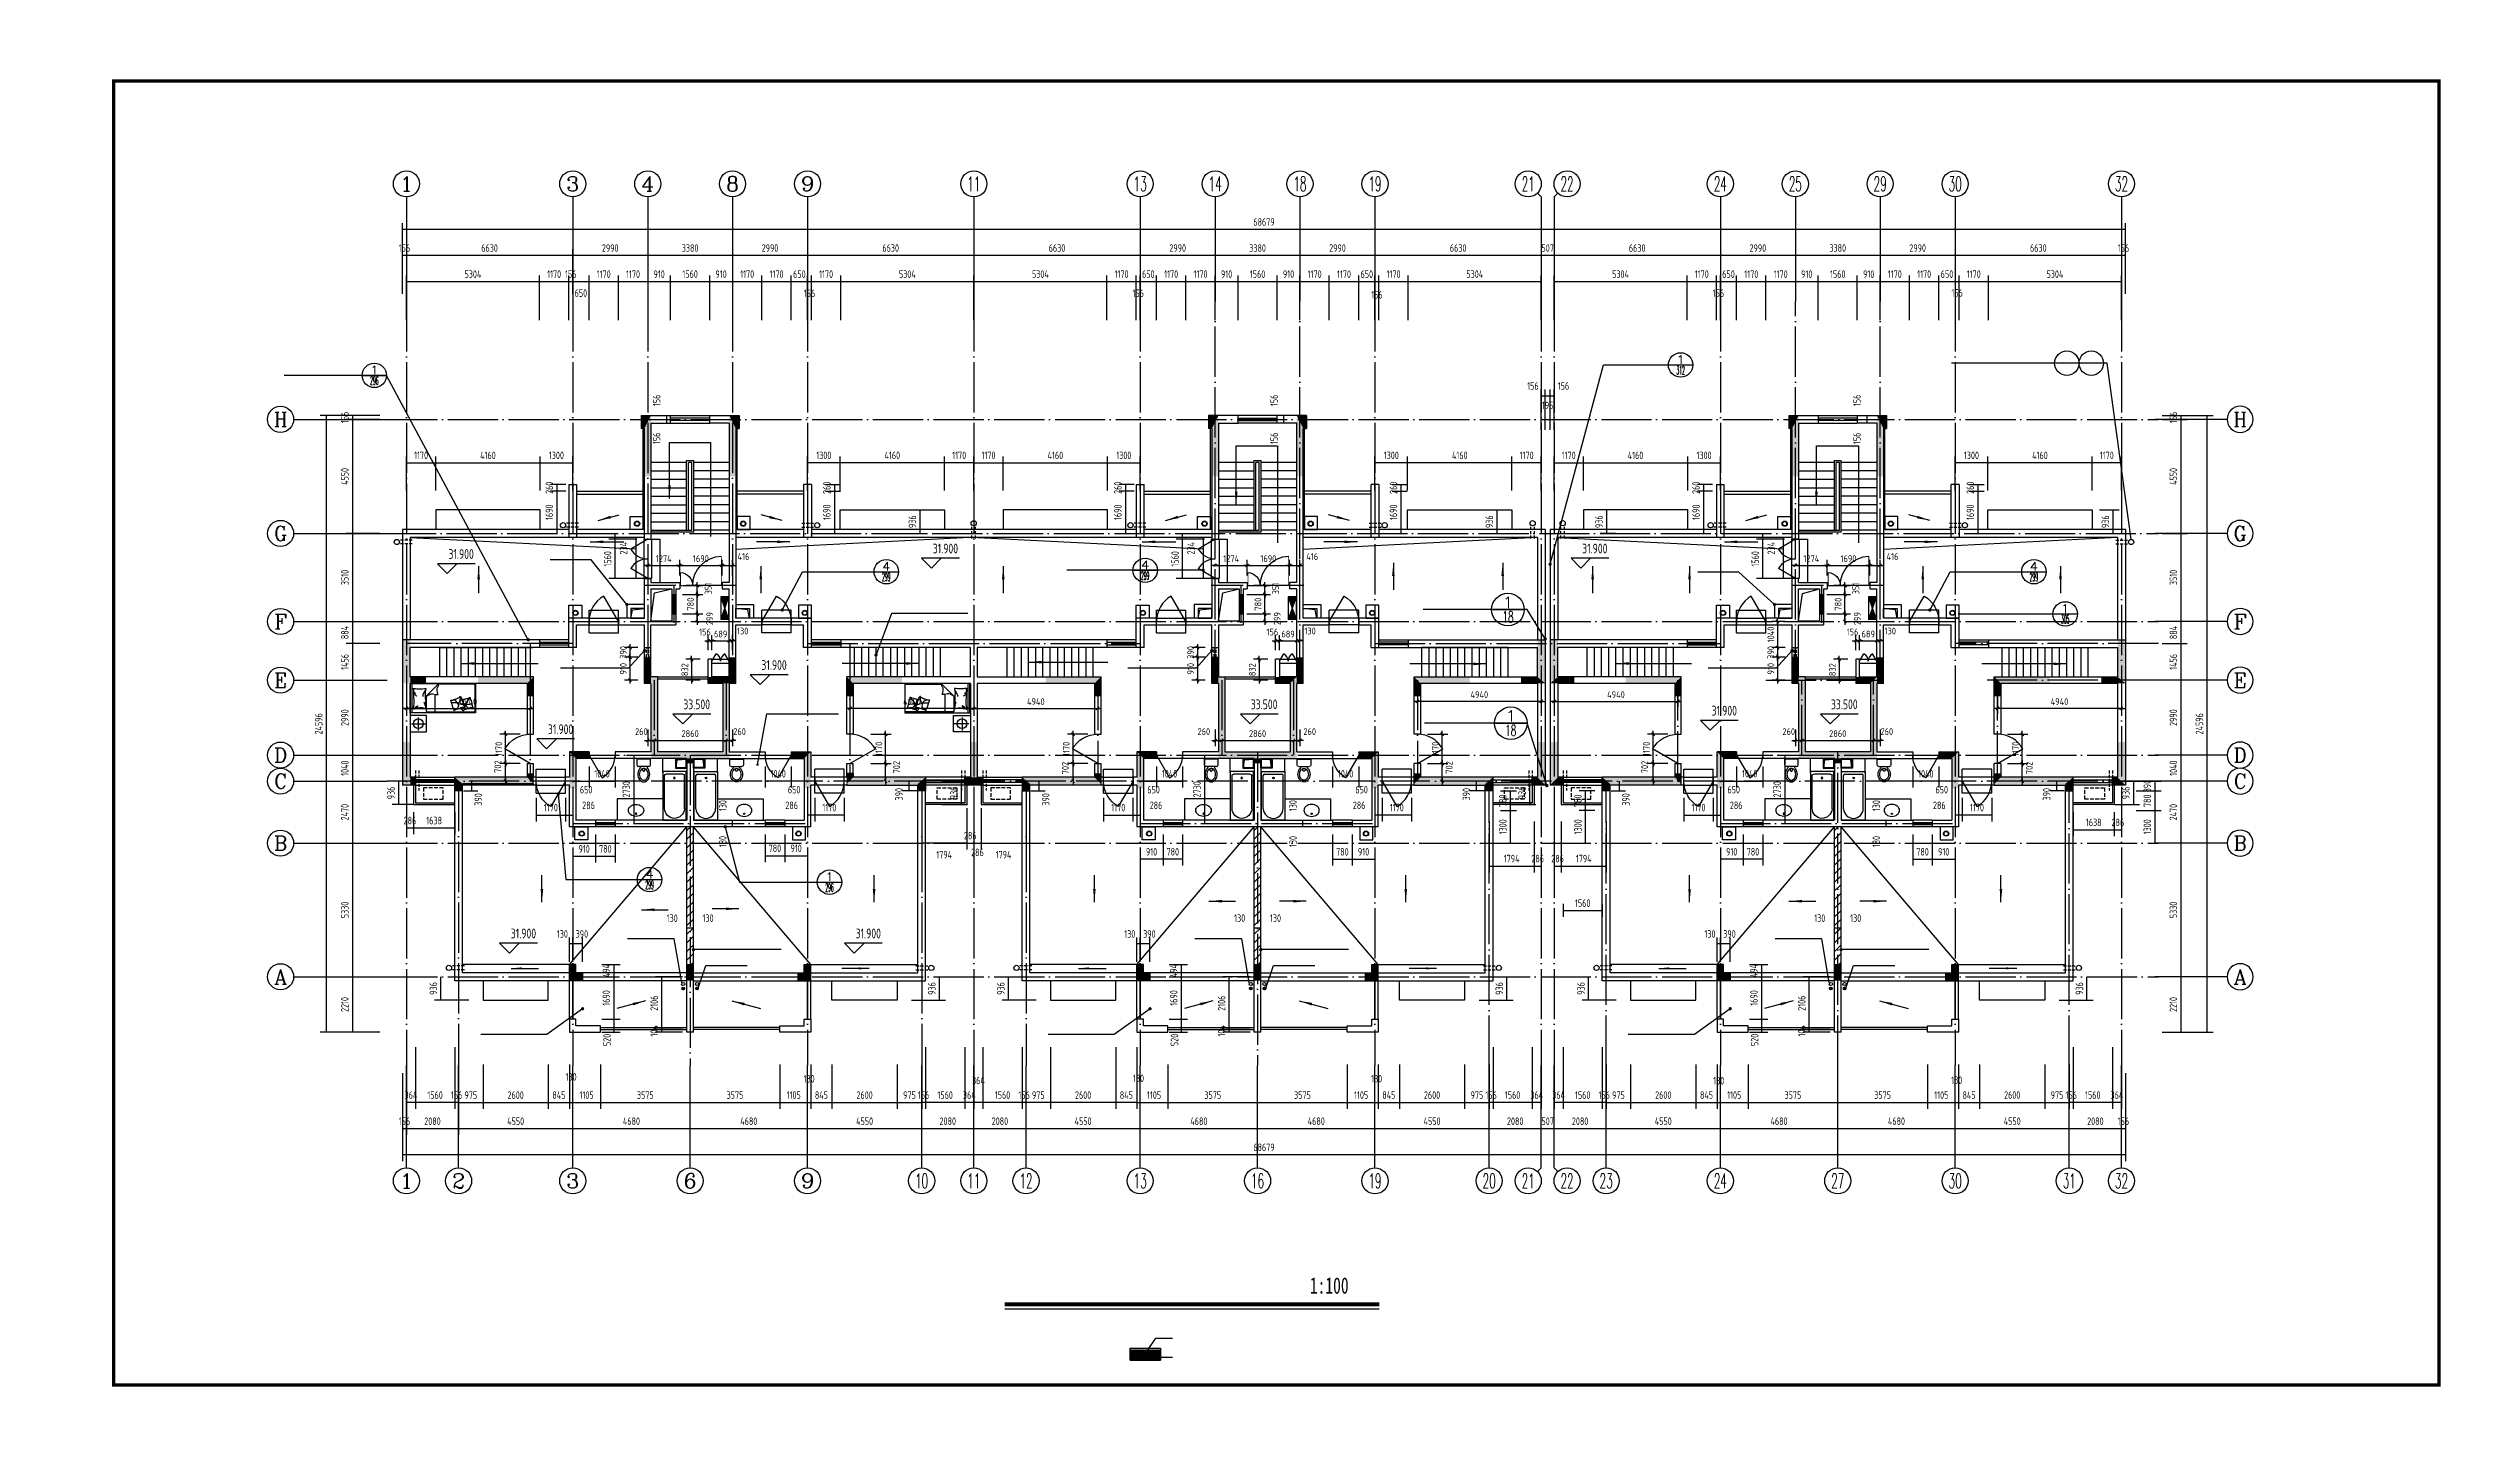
# Model space of a CAD drawing. Extents: x -726032 to 135930, y -151624 to 587044.
# Drawn here: x -629442 to -532852, y 477844 to 532444 of the extents above; entities that cross this region are included whole.
import ezdxf
from ezdxf.enums import TextEntityAlignment as Align

# ---------------------------------------------------------------- set-up
doc = ezdxf.new("R2010")
doc.units = 0
doc.header["$LTSCALE"] = 1000
doc.header["$MEASUREMENT"] = 0
doc.linetypes.add('DASH', pattern=[0.35, 0.25, -0.1])
doc.linetypes.add('DOTE', pattern=[2.42, 2, -0.2, 0.02, -0.2])
doc.layers.get('0').update_dxf_attribs({"linetype": 'CONTINUOUS'})
doc.layers.get('DEFPOINTS').update_dxf_attribs({"color": 1, "linetype": 'CONTINUOUS'})
for name, color, linetype in [('AXIS', 245, 'CONTINUOUS'), ('AXIS_TEXT', 7, 'CONTINUOUS'), ('COLUMN', 170, 'CONTINUOUS'), ('DOTE', 8, 'DOTE'), ('GROUND', 45, 'CONTINUOUS'), ('JIAJU', 252, 'CONTINUOUS'), ('LAYER1', 7, 'CONTINUOUS'), ('LVTRY', 6, 'CONTINUOUS'), ('PUB_DIM', 245, 'CONTINUOUS'), ('PUB_TEXT', 142, 'CONTINUOUS'), ('PUB_TITLE', 1, 'CONTINUOUS'), ('ROOF', 4, 'CONTINUOUS'), ('STAIR', 42, 'CONTINUOUS'), ('WALL', 255, 'CONTINUOUS'), ('WINDOW', 155, 'CONTINUOUS'), ('WINDOW_TEXT', 7, 'CONTINUOUS'), ('家具', 252, 'CONTINUOUS'), ('引线', 213, 'CONTINUOUS'), ('排水', 245, 'CONTINUOUS'), ('空调', 245, 'CONTINUOUS'), ('雨水管', 20, 'CONTINUOUS')]:
    doc.layers.add(name, color=color, linetype=linetype)
doc.styles.add('-宋体', font='SimSun.ttf', dxfattribs={"width": 0.8})
doc.styles.add('COMP', font='COMPLEX', dxfattribs={"bigfont": 'hztxt'})
doc.styles.add('COMPLEX', font='COMPLEX')
doc.styles.add('DIM_FONT', font='isocp.shx', dxfattribs={"width": 0.8})
doc.styles.add('SIMPLEX', font='SIMPLEX.SHX')
doc.dimstyles.new('AXIS', dxfattribs={"dimtxt": 300, "dimasz": 1, "dimexe": 250, "dimexo": 300, "dimgap": 150, "dimtad": 1, "dimdec": 0, "dimzin": 0, "dimdsep": 46, "dimtxsty": 'DIM_FONT', "dimcen": 0.09, "dimse1": 1, "dimse2": 1, "dimclrt": 142, "dimadec": 0, "dimazin": 0, "dimtfac": 1, "dimtdec": 0, "dimtix": 1, "dimtmove": 2, "dimatfit": 3, "dimfxl": 1, "dimtolj": 1, "dimtzin": 0, "dimarcsym": 0})
doc.dimstyles.new('DIMA', dxfattribs={"dimtxt": 300, "dimasz": 1, "dimexe": 250, "dimexo": 300, "dimgap": 150, "dimtad": 1, "dimdec": 0, "dimzin": 0, "dimdsep": 46, "dimtxsty": 'DIM_FONT', "dimcen": 0.09, "dimse1": 1, "dimclrt": 142, "dimadec": 0, "dimazin": 0, "dimtfac": 1, "dimtdec": 0, "dimtix": 1, "dimtmove": 2, "dimatfit": 3, "dimfxl": 1, "dimtolj": 1, "dimtzin": 0, "dimarcsym": 0})
doc.dimstyles.new('DIMB', dxfattribs={"dimtxt": 300, "dimasz": 1, "dimexe": 250, "dimexo": 300, "dimgap": 150, "dimtad": 1, "dimdec": 0, "dimzin": 0, "dimdsep": 46, "dimtxsty": 'DIM_FONT', "dimcen": 0.09, "dimse2": 1, "dimclrt": 142, "dimadec": 0, "dimazin": 0, "dimtfac": 1, "dimtdec": 0, "dimtix": 1, "dimtmove": 2, "dimatfit": 3, "dimfxl": 1, "dimtolj": 1, "dimtzin": 0, "dimarcsym": 0})
doc.dimstyles.new('DIMN', dxfattribs={"dimtxt": 300, "dimasz": 1, "dimexe": 250, "dimexo": 300, "dimgap": 150, "dimtad": 1, "dimdec": 0, "dimzin": 0, "dimdsep": 46, "dimtxsty": 'DIM_FONT', "dimcen": 0.09, "dimclrt": 142, "dimadec": 0, "dimazin": 0, "dimtfac": 1, "dimtdec": 0, "dimtix": 1, "dimtmove": 2, "dimatfit": 3, "dimfxl": 1, "dimtolj": 1, "dimtzin": 0, "dimarcsym": 0})

msp = doc.modelspace()

# ---------------------------------------------------------------- texts
at = {"layer": 'PUB_DIM', "style": 'DIM_FONT', "width": 0.8}
for s, p in [('31.900', (-612992.4, 512282.1)), ('31.900', (-593688.1, 512500.3)), ('31.900', (-567801.6, 512500.3)), ('31.900', (-600518.6, 507855.1)), ('33.500', (-603603, 506287.7)), ('33.500', (-580983, 506287.7)), ('31.900', (-562639.6, 506035.4)), ('33.500', (-557856, 506287.7)), ('31.900', (-609028.8, 505294.8)), ('31.900', (-610508.6, 497150.3)), ('31.900', (-596762.2, 497150.3))]:
    msp.add_text(s, height=390, dxfattribs=at).set_placement(p, align=Align.MIDDLE)
at = {"layer": 'PUB_TEXT', "style": '-宋体', "width": 0.7}
msp.add_text('1:100', height=650, dxfattribs=at).set_placement((-579161.2, 482785.6))

# ---------------------------------------------------------------- blocks, each defined once
blk = doc.blocks.new('_DBLK')
blk.add_line((-0.5, 0), (0, -0.866))
blk.add_arc((-0.5, 0), 1, 300, 0)
at = {"layer": 'WINDOW_TEXT', "style": 'SIMPLEX', "flags": 9}
blk.add_attdef('A', text='', height=1, dxfattribs=at).set_placement((0, 1.5), align=Align.MIDDLE)
blk = doc.blocks.new('*D123')
at = {"layer": 'DEFPOINTS', "color": 0, "transparency": 16777216}
for p in [(-555257, 523143), (-555257, 521312), (-554087, 521312)]:
    blk.add_point(p, dxfattribs=at)
at = {"layer": 'PUB_DIM', "color": 0, "lineweight": -2, "transparency": 16777216}
for p, q in [((-555257, 521612), (-555257, 523393)), ((-554088, 523143), (-555256, 523143)), ((-554087, 521612), (-554087, 523393))]:
    blk.add_line(p, q, dxfattribs=at)
at = {"layer": 'PUB_DIM', "color": 0, "transparency": 16777216}
for points in [[(-555256, 523144), (-555256, 523143), (-555257, 523143)], [(-554088, 523144), (-554088, 523143), (-554087, 523143)]]:
    blk.add_solid(points, dxfattribs=at)
at = {"layer": 'PUB_DIM', "color": 142, "transparency": 16777216, "insert": (-554672, 523443), "char_height": 300, "attachment_point": 5, "style": 'DIM_FONT'}
blk.add_mtext('\\A1;1170', dxfattribs=at)
blk = doc.blocks.new('*D2887')
at = {"layer": 'DEFPOINTS', "color": 0, "transparency": 16777216}
for p in [(-557492, 501662), (-557492, 501532), (-556192, 501662)]:
    blk.add_point(p, dxfattribs=at)
at = {"layer": 'PUB_DIM', "color": 0, "lineweight": -2, "transparency": 16777216}
for p, q in [((-556192, 501663), (-556192, 501664)), ((-556192, 501532), (-556192, 501662)), ((-556192, 501531), (-556192, 501530))]:
    blk.add_line(p, q, dxfattribs=at)
at = {"layer": 'PUB_DIM', "color": 0, "transparency": 16777216}
for points in [[(-556192, 501663), (-556192, 501663), (-556192, 501662)], [(-556192, 501531), (-556192, 501531), (-556192, 501532)]]:
    blk.add_solid(points, dxfattribs=at)
at = {"layer": 'PUB_DIM', "color": 142, "transparency": 16777216, "insert": (-556582, 502247), "char_height": 300, "attachment_point": 5, "rotation": 90, "style": 'DIM_FONT'}
blk.add_mtext('\\A1;130', dxfattribs=at)
blk = doc.blocks.new('*D2888')
at = {"layer": 'DEFPOINTS', "color": 0, "transparency": 16777216}
for p in [(-557492, 501532), (-557492, 501402), (-556192, 501532)]:
    blk.add_point(p, dxfattribs=at)
at = {"layer": 'PUB_DIM', "color": 0, "lineweight": -2, "transparency": 16777216}
for p, q in [((-556192, 501533), (-556192, 501534)), ((-556192, 501402), (-556192, 501532)), ((-556192, 501401), (-556192, 501400))]:
    blk.add_line(p, q, dxfattribs=at)
at = {"layer": 'PUB_DIM', "color": 0, "transparency": 16777216}
for points in [[(-556192, 501533), (-556192, 501533), (-556192, 501532)], [(-556192, 501401), (-556192, 501401), (-556192, 501402)]]:
    blk.add_solid(points, dxfattribs=at)
at = {"layer": 'PUB_DIM', "color": 142, "transparency": 16777216, "insert": (-556582, 500818), "char_height": 300, "attachment_point": 5, "rotation": 90, "style": 'DIM_FONT'}
blk.add_mtext('\\A1;130', dxfattribs=at)
blk = doc.blocks.new('*D3488')
at = {"layer": 'DEFPOINTS', "color": 0, "transparency": 16777216}
for p in [(-554542, 492223), (-553437, 492223), (-553437, 490403)]:
    blk.add_point(p, dxfattribs=at)
at = {"layer": 'PUB_DIM', "color": 0, "lineweight": -2, "transparency": 16777216}
for p, q in [((-554542, 491923), (-554542, 490153)), ((-554541, 490403), (-553438, 490403))]:
    blk.add_line(p, q, dxfattribs=at)
at = {"layer": 'PUB_DIM', "color": 0, "transparency": 16777216}
for points in [[(-554541, 490403), (-554541, 490403), (-554542, 490403)], [(-553438, 490403), (-553438, 490403), (-553437, 490403)]]:
    blk.add_solid(points, dxfattribs=at)
at = {"layer": 'PUB_DIM', "color": 142, "transparency": 16777216, "insert": (-553989, 490703), "char_height": 300, "attachment_point": 5, "style": 'DIM_FONT'}
blk.add_mtext('\\A1;1105', dxfattribs=at)
blk = doc.blocks.new('*D124')
at = {"layer": 'DEFPOINTS', "color": 0, "transparency": 16777216}
for p in [(-555127, 504106), (-554087, 504106), (-555127, 503218)]:
    blk.add_point(p, dxfattribs=at)
at = {"layer": 'PUB_DIM', "color": 0, "lineweight": -2, "transparency": 16777216}
for p, q in [((-555127, 503806), (-555127, 502968)), ((-554087, 503806), (-554087, 502968)), ((-554088, 503218), (-555126, 503218))]:
    blk.add_line(p, q, dxfattribs=at)
at = {"layer": 'PUB_DIM', "color": 0, "transparency": 16777216}
for points in [[(-555126, 503218), (-555126, 503218), (-555127, 503218)], [(-554088, 503218), (-554088, 503218), (-554087, 503218)]]:
    blk.add_solid(points, dxfattribs=at)
at = {"layer": 'PUB_DIM', "color": 142, "transparency": 16777216, "insert": (-554607, 503518), "char_height": 300, "attachment_point": 5, "style": 'DIM_FONT'}
blk.add_mtext('\\A1;1040', dxfattribs=at)
blk = doc.blocks.new('*D1591')
at = {"layer": 'DEFPOINTS', "color": 0, "transparency": 16777216}
for p in [(-558117, 492223), (-554542, 492223), (-554542, 490403)]:
    blk.add_point(p, dxfattribs=at)
at = {"layer": 'PUB_DIM', "color": 0, "lineweight": -2, "transparency": 16777216}
for p, q in [((-554542, 491923), (-554542, 490153)), ((-558116, 490403), (-554543, 490403))]:
    blk.add_line(p, q, dxfattribs=at)
at = {"layer": 'PUB_DIM', "color": 0, "transparency": 16777216}
for points in [[(-558116, 490403), (-558116, 490403), (-558117, 490403)], [(-554543, 490403), (-554543, 490403), (-554542, 490403)]]:
    blk.add_solid(points, dxfattribs=at)
at = {"layer": 'PUB_DIM', "color": 142, "transparency": 16777216, "insert": (-556329, 490703), "char_height": 300, "attachment_point": 5, "style": 'DIM_FONT'}
blk.add_mtext('\\A1;3575', dxfattribs=at)
blk = doc.blocks.new('*D2892')
at = {"layer": 'AXIS', "color": 0, "lineweight": -2, "transparency": 16777216}
blk.add_line((-553438, 489363), (-558116, 489363), dxfattribs=at)
at = {"layer": 'AXIS', "color": 0, "transparency": 16777216}
for points in [[(-558116, 489363), (-558116, 489363), (-558117, 489363)], [(-553438, 489363), (-553438, 489363), (-553437, 489363)]]:
    blk.add_solid(points, dxfattribs=at)
at = {"layer": 'DEFPOINTS', "color": 0, "transparency": 16777216}
for p in [(-558117, 491880), (-553437, 491880), (-558117, 489363)]:
    blk.add_point(p, dxfattribs=at)
at = {"layer": 'AXIS', "color": 142, "transparency": 16777216, "insert": (-555777, 489663), "char_height": 300, "attachment_point": 5, "style": 'DIM_FONT'}
blk.add_mtext('\\A1;4680', dxfattribs=at)
blk = doc.blocks.new('*D2893')
at = {"layer": 'AXIS', "color": 0, "lineweight": -2, "transparency": 16777216}
blk.add_line((-553438, 524183), (-556426, 524183), dxfattribs=at)
at = {"layer": 'AXIS', "color": 0, "transparency": 16777216}
for points in [[(-556426, 524184), (-556426, 524183), (-556427, 524183)], [(-553438, 524184), (-553438, 524183), (-553437, 524183)]]:
    blk.add_solid(points, dxfattribs=at)
at = {"layer": 'DEFPOINTS', "color": 0, "transparency": 16777216}
for p in [(-556427, 524183), (-556427, 522352), (-553437, 522352)]:
    blk.add_point(p, dxfattribs=at)
at = {"layer": 'AXIS', "color": 142, "transparency": 16777216, "insert": (-554932, 524483), "char_height": 300, "attachment_point": 5, "style": 'DIM_FONT'}
blk.add_mtext('\\A1;2990', dxfattribs=at)
blk = doc.blocks.new('*D130')
at = {"layer": 'AXIS', "color": 0, "lineweight": -2, "transparency": 16777216}
for p, q in [((-615330, 491580), (-615330, 488073)), ((-546651, 491580), (-546651, 488073)), ((-546652, 488323), (-615329, 488323))]:
    blk.add_line(p, q, dxfattribs=at)
at = {"layer": 'AXIS', "color": 0, "transparency": 16777216}
for points in [[(-615329, 488323), (-615329, 488323), (-615330, 488323)], [(-546652, 488323), (-546652, 488323), (-546651, 488323)]]:
    blk.add_solid(points, dxfattribs=at)
at = {"layer": 'DEFPOINTS', "color": 0, "transparency": 16777216}
for p in [(-615330, 491880), (-546651, 491880), (-615330, 488323)]:
    blk.add_point(p, dxfattribs=at)
at = {"layer": 'AXIS', "color": 142, "transparency": 16777216, "insert": (-580990, 488623), "char_height": 300, "attachment_point": 5, "style": 'DIM_FONT'}
blk.add_mtext('\\A1;68679', dxfattribs=at)
blk = doc.blocks.new('*D131')
at = {"layer": 'AXIS', "color": 0, "lineweight": -2, "transparency": 16777216}
for p, q in [((-615330, 522652), (-615330, 525473)), ((-546651, 522652), (-546651, 525473)), ((-546652, 525223), (-615329, 525223))]:
    blk.add_line(p, q, dxfattribs=at)
at = {"layer": 'AXIS', "color": 0, "transparency": 16777216}
for points in [[(-615329, 525224), (-615329, 525223), (-615330, 525223)], [(-546652, 525224), (-546652, 525223), (-546651, 525223)]]:
    blk.add_solid(points, dxfattribs=at)
at = {"layer": 'DEFPOINTS', "color": 0, "transparency": 16777216}
for p in [(-615330, 525223), (-615330, 522352), (-546651, 522352)]:
    blk.add_point(p, dxfattribs=at)
at = {"layer": 'AXIS', "color": 142, "transparency": 16777216, "insert": (-580990, 525523), "char_height": 300, "attachment_point": 5, "style": 'DIM_FONT'}
blk.add_mtext('\\A1;68679', dxfattribs=at)
blk = doc.blocks.new('*D3024')
at = {"layer": 'DEFPOINTS', "color": 0, "transparency": 16777216}
for p in [(-604809, 517496), (-603509, 517652), (-603509, 517496)]:
    blk.add_point(p, dxfattribs=at)
at = {"layer": 'PUB_DIM', "color": 0, "lineweight": -2, "transparency": 16777216}
for p, q in [((-604809, 517653), (-604809, 517654)), ((-604809, 517652), (-604809, 517496)), ((-604809, 517495), (-604809, 517494))]:
    blk.add_line(p, q, dxfattribs=at)
at = {"layer": 'PUB_DIM', "color": 0, "transparency": 16777216}
for points in [[(-604809, 517653), (-604809, 517653), (-604809, 517652)], [(-604809, 517495), (-604809, 517495), (-604809, 517496)]]:
    blk.add_solid(points, dxfattribs=at)
at = {"layer": 'PUB_DIM', "color": 142, "transparency": 16777216, "insert": (-605199, 516896), "char_height": 300, "attachment_point": 5, "rotation": 90, "style": 'DIM_FONT'}
blk.add_mtext('\\A1;156', dxfattribs=at)
blk = doc.blocks.new('*D3025')
at = {"layer": 'DEFPOINTS', "color": 0, "transparency": 16777216}
for p in [(-603509, 517808), (-604809, 517652), (-603509, 517652)]:
    blk.add_point(p, dxfattribs=at)
at = {"layer": 'PUB_DIM', "color": 0, "lineweight": -2, "transparency": 16777216}
for p, q in [((-604809, 517809), (-604809, 517810)), ((-604809, 517808), (-604809, 517652)), ((-604809, 517651), (-604809, 517650))]:
    blk.add_line(p, q, dxfattribs=at)
at = {"layer": 'PUB_DIM', "color": 0, "transparency": 16777216}
for points in [[(-604809, 517809), (-604809, 517809), (-604809, 517808)], [(-604809, 517651), (-604809, 517651), (-604809, 517652)]]:
    blk.add_solid(points, dxfattribs=at)
at = {"layer": 'PUB_DIM', "color": 142, "transparency": 16777216, "insert": (-605199, 518409), "char_height": 300, "attachment_point": 5, "rotation": 90, "style": 'DIM_FONT'}
blk.add_mtext('\\A1;156', dxfattribs=at)
blk = doc.blocks.new('_DIMX')
blk.add_line((-150, 0), (150, 0))
at = {"const_width": 50}
blk.add_lwpolyline([(-70, -70), (70, 70)], dxfattribs=at)
blk = doc.blocks.new('*D1609')
at = {"layer": 'DEFPOINTS', "color": 0, "transparency": 16777216}
for p in [(-605554, 511152), (-604280, 511830), (-604280, 511152)]:
    blk.add_point(p, dxfattribs=at)
at = {"layer": 'PUB_DIM', "color": 0, "lineweight": -2, "transparency": 16777216}
for p, q in [((-604280, 511422), (-604280, 512055)), ((-605553, 511830), (-604281, 511830))]:
    blk.add_line(p, q, dxfattribs=at)
at = {"layer": 'PUB_DIM', "color": 0, "lineweight": -2, "transparency": 16777216, "xscale": 0.9, "yscale": 0.9, "zscale": 0.9, "rotation": 180}
blk.add_blockref('_DIMX', (-605554, 511830), dxfattribs=at)
at = {"layer": 'PUB_DIM', "color": 0, "lineweight": -2, "transparency": 16777216, "xscale": 0.9, "yscale": 0.9, "zscale": 0.9}
blk.add_blockref('_DIMX', (-604280, 511830), dxfattribs=at)
at = {"layer": 'PUB_DIM', "color": 142, "transparency": 16777216, "insert": (-604917, 512100), "char_height": 270, "attachment_point": 5, "style": 'DIM_FONT'}
blk.add_mtext('\\A1;1274', dxfattribs=at)
blk = doc.blocks.new('*D3026')
at = {"layer": 'AXIS', "color": 0, "lineweight": -2, "transparency": 16777216}
blk.add_line((-602175, 524183), (-605553, 524183), dxfattribs=at)
at = {"layer": 'AXIS', "color": 0, "transparency": 16777216}
for points in [[(-605553, 524184), (-605553, 524183), (-605554, 524183)], [(-602175, 524184), (-602175, 524183), (-602174, 524183)]]:
    blk.add_solid(points, dxfattribs=at)
at = {"layer": 'DEFPOINTS', "color": 0, "transparency": 16777216}
for p in [(-605554, 524183), (-605554, 522352), (-602174, 522352)]:
    blk.add_point(p, dxfattribs=at)
at = {"layer": 'AXIS', "color": 142, "transparency": 16777216, "insert": (-603864, 524483), "char_height": 300, "attachment_point": 5, "style": 'DIM_FONT'}
blk.add_mtext('\\A1;3380', dxfattribs=at)
blk = doc.blocks.new('*D3506')
at = {"layer": 'DEFPOINTS', "color": 0, "transparency": 16777216}
for p in [(-605554, 523143), (-605554, 521312), (-604644, 521312)]:
    blk.add_point(p, dxfattribs=at)
at = {"layer": 'PUB_DIM', "color": 0, "lineweight": -2, "transparency": 16777216}
for p, q in [((-604645, 523143), (-605553, 523143)), ((-604644, 521612), (-604644, 523393))]:
    blk.add_line(p, q, dxfattribs=at)
at = {"layer": 'PUB_DIM', "color": 0, "transparency": 16777216}
for points in [[(-605553, 523144), (-605553, 523143), (-605554, 523143)], [(-604645, 523144), (-604645, 523143), (-604644, 523143)]]:
    blk.add_solid(points, dxfattribs=at)
at = {"layer": 'PUB_DIM', "color": 142, "transparency": 16777216, "insert": (-605099, 523443), "char_height": 300, "attachment_point": 5, "style": 'DIM_FONT'}
blk.add_mtext('\\A1;910', dxfattribs=at)
blk = doc.blocks.new('_LV29')
for p, q in [((-360, 0), (360, 0)), ((-360, -1500), (-360, 0)), ((360, 0), (360, -1500)), ((-304, -1149), (-304, -130)), ((-254, -80), (254, -80)), ((304, -1149), (304, -130)), ((360, -1500), (-360, -1500))]:
    blk.add_line(p, q)
blk.add_circle((6, -200), 25)
for centre, radius, start, end in [((-254, -130), 50, 90, 179.99558), ((254, -130), 50, 0.00442, 90), ((-1, -1136), 304, 182.45444, 359.74723)]:
    blk.add_arc(centre, radius, start, end)
blk = doc.blocks.new('*D3027')
at = {"layer": 'AXIS', "color": 0, "lineweight": -2, "transparency": 16777216}
blk.add_line((-603865, 489363), (-608543, 489363), dxfattribs=at)
at = {"layer": 'AXIS', "color": 0, "transparency": 16777216}
for points in [[(-608543, 489363), (-608543, 489363), (-608544, 489363)], [(-603865, 489363), (-603865, 489363), (-603864, 489363)]]:
    blk.add_solid(points, dxfattribs=at)
at = {"layer": 'DEFPOINTS', "color": 0, "transparency": 16777216}
for p in [(-608544, 491880), (-603864, 491880), (-608544, 489363)]:
    blk.add_point(p, dxfattribs=at)
at = {"layer": 'AXIS', "color": 142, "transparency": 16777216, "insert": (-606204, 489663), "char_height": 300, "attachment_point": 5, "style": 'DIM_FONT'}
blk.add_mtext('\\A1;4680', dxfattribs=at)
blk = doc.blocks.new('*D3507')
at = {"layer": 'DEFPOINTS', "color": 0, "transparency": 16777216}
for p in [(-607439, 492223), (-603864, 492223), (-603864, 490403)]:
    blk.add_point(p, dxfattribs=at)
at = {"layer": 'PUB_DIM', "color": 0, "lineweight": -2, "transparency": 16777216}
for p, q in [((-607439, 491923), (-607439, 490153)), ((-607438, 490403), (-603865, 490403))]:
    blk.add_line(p, q, dxfattribs=at)
at = {"layer": 'PUB_DIM', "color": 0, "transparency": 16777216}
for points in [[(-607438, 490403), (-607438, 490403), (-607439, 490403)], [(-603865, 490403), (-603865, 490403), (-603864, 490403)]]:
    blk.add_solid(points, dxfattribs=at)
at = {"layer": 'PUB_DIM', "color": 142, "transparency": 16777216, "insert": (-605651, 490703), "char_height": 300, "attachment_point": 5, "style": 'DIM_FONT'}
blk.add_mtext('\\A1;3575', dxfattribs=at)
blk = doc.blocks.new('*D284')
at = {"layer": 'DEFPOINTS', "color": 0, "transparency": 16777216}
for p in [(-604997, 495422), (-603864, 495422), (-603864, 493316)]:
    blk.add_point(p, dxfattribs=at)
at = {"layer": 'PUB_DIM', "color": 0, "lineweight": -2, "transparency": 16777216}
for p, q in [((-604164, 495422), (-605247, 495422)), ((-604997, 493317), (-604997, 495421)), ((-604164, 493316), (-605247, 493316))]:
    blk.add_line(p, q, dxfattribs=at)
at = {"layer": 'PUB_DIM', "color": 0, "transparency": 16777216}
for points in [[(-604997, 495421), (-604997, 495421), (-604997, 495422)], [(-604997, 493317), (-604997, 493317), (-604997, 493316)]]:
    blk.add_solid(points, dxfattribs=at)
at = {"layer": 'PUB_DIM', "color": 142, "transparency": 16777216, "insert": (-605297, 494369), "char_height": 300, "attachment_point": 5, "rotation": 90, "style": 'DIM_FONT'}
blk.add_mtext('\\A1;2106', dxfattribs=at)
blk = doc.blocks.new('*D285')
at = {"layer": 'DEFPOINTS', "color": 0, "transparency": 16777216}
for p in [(-604997, 493316), (-603864, 493316), (-603864, 493212)]:
    blk.add_point(p, dxfattribs=at)
at = {"layer": 'PUB_DIM', "color": 0, "lineweight": -2, "transparency": 16777216}
for p, q in [((-604164, 493316), (-605247, 493316)), ((-604164, 493212), (-605247, 493212)), ((-604997, 493317), (-604997, 493318)), ((-604997, 493212), (-604997, 493316)), ((-604997, 493211), (-604997, 493210))]:
    blk.add_line(p, q, dxfattribs=at)
at = {"layer": 'PUB_DIM', "color": 0, "transparency": 16777216}
for points in [[(-604997, 493317), (-604997, 493317), (-604997, 493316)], [(-604997, 493211), (-604997, 493211), (-604997, 493212)]]:
    blk.add_solid(points, dxfattribs=at)
at = {"layer": 'PUB_DIM', "color": 142, "transparency": 16777216, "insert": (-605297, 493264), "char_height": 300, "attachment_point": 5, "rotation": 90, "style": 'DIM_FONT'}
blk.add_mtext('\\A1;104', dxfattribs=at)
blk = doc.blocks.new('*D286')
at = {"layer": 'DEFPOINTS', "color": 0, "transparency": 16777216}
for p in [(-605554, 505551), (-605294, 505551), (-605294, 504850)]:
    blk.add_point(p, dxfattribs=at)
at = {"layer": 'PUB_DIM', "color": 0, "lineweight": -2, "transparency": 16777216}
for p, q in [((-605554, 505281), (-605554, 504625)), ((-605555, 504850), (-605556, 504850)), ((-605554, 504850), (-605294, 504850)), ((-605293, 504850), (-605292, 504850))]:
    blk.add_line(p, q, dxfattribs=at)
at = {"layer": 'PUB_DIM', "color": 0, "lineweight": -2, "transparency": 16777216, "xscale": 0.9, "yscale": 0.9, "zscale": 0.9}
blk.add_blockref('_DIMX', (-605554, 504850), dxfattribs=at)
at = {"layer": 'PUB_DIM', "color": 0, "lineweight": -2, "transparency": 16777216, "xscale": 0.9, "yscale": 0.9, "zscale": 0.9, "rotation": 180}
blk.add_blockref('_DIMX', (-605294, 504850), dxfattribs=at)
at = {"layer": 'PUB_DIM', "color": 142, "transparency": 16777216, "insert": (-605806, 505201), "char_height": 270, "attachment_point": 5, "style": 'DIM_FONT'}
blk.add_mtext('\\A1;260', dxfattribs=at)
blk = doc.blocks.new('*D287')
at = {"layer": 'AXIS', "color": 0, "lineweight": -2, "transparency": 16777216}
for p, q in [((-615174, 491580), (-615174, 489113)), ((-613094, 491580), (-613094, 489113)), ((-613095, 489363), (-615173, 489363))]:
    blk.add_line(p, q, dxfattribs=at)
at = {"layer": 'AXIS', "color": 0, "transparency": 16777216}
for points in [[(-615173, 489363), (-615173, 489363), (-615174, 489363)], [(-613095, 489363), (-613095, 489363), (-613094, 489363)]]:
    blk.add_solid(points, dxfattribs=at)
at = {"layer": 'DEFPOINTS', "color": 0, "transparency": 16777216}
for p in [(-615174, 491880), (-613094, 491880), (-615174, 489363)]:
    blk.add_point(p, dxfattribs=at)
at = {"layer": 'AXIS', "color": 142, "transparency": 16777216, "insert": (-614134, 489663), "char_height": 300, "attachment_point": 5, "style": 'DIM_FONT'}
blk.add_mtext('\\A1;2080', dxfattribs=at)
blk = doc.blocks.new('*D288')
at = {"layer": 'AXIS', "color": 0, "lineweight": -2, "transparency": 16777216}
for p, q in [((-615330, 491580), (-615330, 489113)), ((-615174, 491580), (-615174, 489113)), ((-615331, 489363), (-615332, 489363)), ((-615174, 489363), (-615330, 489363)), ((-615173, 489363), (-615172, 489363))]:
    blk.add_line(p, q, dxfattribs=at)
at = {"layer": 'AXIS', "color": 0, "transparency": 16777216}
for points in [[(-615331, 489363), (-615331, 489363), (-615330, 489363)], [(-615173, 489363), (-615173, 489363), (-615174, 489363)]]:
    blk.add_solid(points, dxfattribs=at)
at = {"layer": 'DEFPOINTS', "color": 0, "transparency": 16777216}
for p in [(-615330, 491880), (-615174, 491880), (-615330, 489363)]:
    blk.add_point(p, dxfattribs=at)
at = {"layer": 'AXIS', "color": 142, "transparency": 16777216, "insert": (-615252, 489663), "char_height": 300, "attachment_point": 5, "style": 'DIM_FONT'}
blk.add_mtext('\\A1;156', dxfattribs=at)
blk = doc.blocks.new('*D3030')
at = {"layer": 'AXIS', "color": 0, "lineweight": -2, "transparency": 16777216}
blk.add_line((-608545, 489363), (-613093, 489363), dxfattribs=at)
at = {"layer": 'AXIS', "color": 0, "transparency": 16777216}
for points in [[(-613093, 489363), (-613093, 489363), (-613094, 489363)], [(-608545, 489363), (-608545, 489363), (-608544, 489363)]]:
    blk.add_solid(points, dxfattribs=at)
at = {"layer": 'DEFPOINTS', "color": 0, "transparency": 16777216}
for p in [(-613094, 491880), (-608544, 491880), (-613094, 489363)]:
    blk.add_point(p, dxfattribs=at)
at = {"layer": 'AXIS', "color": 142, "transparency": 16777216, "insert": (-610819, 489663), "char_height": 300, "attachment_point": 5, "style": 'DIM_FONT'}
blk.add_mtext('\\A1;4550', dxfattribs=at)
blk = doc.blocks.new('_AXISO')
blk.add_circle((0, 0), 0.5)
at = {"layer": 'AXIS_TEXT', "style": 'COMPLEX', "width": 1.041667}
blk.add_attdef('A', text='', height=0.56, dxfattribs=at).set_placement((-0.25, -0.28), (0.25, -0.28), align=Align.FIT)
blk = doc.blocks.new('*D3035')
at = {"layer": 'AXIS', "color": 0, "lineweight": -2, "transparency": 16777216}
blk.add_line((-617328, 513101), (-617328, 509593), dxfattribs=at)
at = {"layer": 'AXIS', "color": 0, "transparency": 16777216}
for points in [[(-617328, 513101), (-617328, 513101), (-617328, 513102)], [(-617328, 509593), (-617328, 509593), (-617328, 509592)]]:
    blk.add_solid(points, dxfattribs=at)
at = {"layer": 'DEFPOINTS', "color": 0, "transparency": 16777216}
for p in [(-615939, 513102), (-617328, 509592), (-615939, 509592)]:
    blk.add_point(p, dxfattribs=at)
at = {"layer": 'AXIS', "color": 142, "transparency": 16777216, "insert": (-617628, 511347), "char_height": 300, "attachment_point": 5, "rotation": 90, "style": 'DIM_FONT'}
blk.add_mtext('\\A1;3510', dxfattribs=at)
blk = doc.blocks.new('*D295')
at = {"layer": 'AXIS', "color": 0, "lineweight": -2, "transparency": 16777216}
for p, q in [((-616239, 517808), (-618618, 517808)), ((-618368, 517807), (-618368, 493213)), ((-616239, 493212), (-618618, 493212))]:
    blk.add_line(p, q, dxfattribs=at)
at = {"layer": 'AXIS', "color": 0, "transparency": 16777216}
for points in [[(-618368, 517807), (-618368, 517807), (-618368, 517808)], [(-618368, 493213), (-618368, 493213), (-618368, 493212)]]:
    blk.add_solid(points, dxfattribs=at)
at = {"layer": 'DEFPOINTS', "color": 0, "transparency": 16777216}
for p in [(-615939, 517808), (-618368, 493212), (-615939, 493212)]:
    blk.add_point(p, dxfattribs=at)
at = {"layer": 'AXIS', "color": 142, "transparency": 16777216, "insert": (-618668, 505510), "char_height": 300, "attachment_point": 5, "rotation": 90, "style": 'DIM_FONT'}
blk.add_mtext('\\A1;24596', dxfattribs=at)
blk = doc.blocks.new('*D1611')
at = {"layer": 'AXIS', "color": 0, "lineweight": -2, "transparency": 16777216}
for p, q in [((-617328, 509591), (-617328, 508709)), ((-616239, 508708), (-617578, 508708))]:
    blk.add_line(p, q, dxfattribs=at)
at = {"layer": 'AXIS', "color": 0, "transparency": 16777216}
for points in [[(-617328, 509591), (-617328, 509591), (-617328, 509592)], [(-617328, 508709), (-617328, 508709), (-617328, 508708)]]:
    blk.add_solid(points, dxfattribs=at)
at = {"layer": 'DEFPOINTS', "color": 0, "transparency": 16777216}
for p in [(-615939, 509592), (-617328, 508708), (-615939, 508708)]:
    blk.add_point(p, dxfattribs=at)
at = {"layer": 'AXIS', "color": 142, "transparency": 16777216, "insert": (-617628, 509150), "char_height": 300, "attachment_point": 5, "rotation": 90, "style": 'DIM_FONT'}
blk.add_mtext('\\A1;884', dxfattribs=at)
blk = doc.blocks.new('*D3509')
at = {"layer": 'AXIS', "color": 0, "lineweight": -2, "transparency": 16777216}
for p, q in [((-616239, 508708), (-617578, 508708)), ((-617328, 508707), (-617328, 507253))]:
    blk.add_line(p, q, dxfattribs=at)
at = {"layer": 'AXIS', "color": 0, "transparency": 16777216}
for points in [[(-617328, 508707), (-617328, 508707), (-617328, 508708)], [(-617328, 507253), (-617328, 507253), (-617328, 507252)]]:
    blk.add_solid(points, dxfattribs=at)
at = {"layer": 'DEFPOINTS', "color": 0, "transparency": 16777216}
for p in [(-615939, 508708), (-617328, 507252), (-615939, 507252)]:
    blk.add_point(p, dxfattribs=at)
at = {"layer": 'AXIS', "color": 142, "transparency": 16777216, "insert": (-617628, 507980), "char_height": 300, "attachment_point": 5, "rotation": 90, "style": 'DIM_FONT'}
blk.add_mtext('\\A1;1456', dxfattribs=at)
blk = doc.blocks.new('*D3036')
at = {"layer": 'AXIS', "color": 0, "lineweight": -2, "transparency": 16777216}
blk.add_line((-617328, 503221), (-617328, 500753), dxfattribs=at)
at = {"layer": 'AXIS', "color": 0, "transparency": 16777216}
for points in [[(-617328, 503221), (-617328, 503221), (-617328, 503222)], [(-617328, 500753), (-617328, 500753), (-617328, 500752)]]:
    blk.add_solid(points, dxfattribs=at)
at = {"layer": 'DEFPOINTS', "color": 0, "transparency": 16777216}
for p in [(-615939, 503222), (-617328, 500752), (-615939, 500752)]:
    blk.add_point(p, dxfattribs=at)
at = {"layer": 'AXIS', "color": 142, "transparency": 16777216, "insert": (-617628, 501987), "char_height": 300, "attachment_point": 5, "rotation": 90, "style": 'DIM_FONT'}
blk.add_mtext('\\A1;2470', dxfattribs=at)
blk = doc.blocks.new('*D3037')
at = {"layer": 'AXIS', "color": 0, "lineweight": -2, "transparency": 16777216}
blk.add_line((-617328, 495421), (-617328, 493213), dxfattribs=at)
at = {"layer": 'AXIS', "color": 0, "transparency": 16777216}
for points in [[(-617328, 495421), (-617328, 495421), (-617328, 495422)], [(-617328, 493213), (-617328, 493213), (-617328, 493212)]]:
    blk.add_solid(points, dxfattribs=at)
at = {"layer": 'DEFPOINTS', "color": 0, "transparency": 16777216}
for p in [(-615939, 495422), (-617328, 493212), (-615939, 493212)]:
    blk.add_point(p, dxfattribs=at)
at = {"layer": 'AXIS', "color": 142, "transparency": 16777216, "insert": (-617628, 494317), "char_height": 300, "attachment_point": 5, "rotation": 90, "style": 'DIM_FONT'}
blk.add_mtext('\\A1;2210', dxfattribs=at)
blk = doc.blocks.new('*D3038')
at = {"layer": 'AXIS', "color": 0, "lineweight": -2, "transparency": 16777216}
blk.add_line((-617328, 500751), (-617328, 495423), dxfattribs=at)
at = {"layer": 'AXIS', "color": 0, "transparency": 16777216}
for points in [[(-617328, 500751), (-617328, 500751), (-617328, 500752)], [(-617328, 495423), (-617328, 495423), (-617328, 495422)]]:
    blk.add_solid(points, dxfattribs=at)
at = {"layer": 'DEFPOINTS', "color": 0, "transparency": 16777216}
for p in [(-615939, 500752), (-617328, 495422), (-615939, 495422)]:
    blk.add_point(p, dxfattribs=at)
at = {"layer": 'AXIS', "color": 142, "transparency": 16777216, "insert": (-617628, 498087), "char_height": 300, "attachment_point": 5, "rotation": 90, "style": 'DIM_FONT'}
blk.add_mtext('\\A1;5330', dxfattribs=at)
blk = doc.blocks.new('*D3039')
at = {"layer": 'AXIS', "color": 0, "lineweight": -2, "transparency": 16777216}
blk.add_line((-617328, 507251), (-617328, 504263), dxfattribs=at)
at = {"layer": 'AXIS', "color": 0, "transparency": 16777216}
for points in [[(-617328, 507251), (-617328, 507251), (-617328, 507252)], [(-617328, 504263), (-617328, 504263), (-617328, 504262)]]:
    blk.add_solid(points, dxfattribs=at)
at = {"layer": 'DEFPOINTS', "color": 0, "transparency": 16777216}
for p in [(-615939, 507252), (-617328, 504262), (-615939, 504262)]:
    blk.add_point(p, dxfattribs=at)
at = {"layer": 'AXIS', "color": 142, "transparency": 16777216, "insert": (-617628, 505757), "char_height": 300, "attachment_point": 5, "rotation": 90, "style": 'DIM_FONT'}
blk.add_mtext('\\A1;2990', dxfattribs=at)
blk = doc.blocks.new('*D3040')
at = {"layer": 'AXIS', "color": 0, "lineweight": -2, "transparency": 16777216}
blk.add_line((-617328, 504261), (-617328, 503223), dxfattribs=at)
at = {"layer": 'AXIS', "color": 0, "transparency": 16777216}
for points in [[(-617328, 504261), (-617328, 504261), (-617328, 504262)], [(-617328, 503223), (-617328, 503223), (-617328, 503222)]]:
    blk.add_solid(points, dxfattribs=at)
at = {"layer": 'DEFPOINTS', "color": 0, "transparency": 16777216}
for p in [(-615939, 504262), (-617328, 503222), (-615939, 503222)]:
    blk.add_point(p, dxfattribs=at)
at = {"layer": 'AXIS', "color": 142, "transparency": 16777216, "insert": (-617628, 503742), "char_height": 300, "attachment_point": 5, "rotation": 90, "style": 'DIM_FONT'}
blk.add_mtext('\\A1;1040', dxfattribs=at)
blk = doc.blocks.new('*D296')
at = {"layer": 'DEFPOINTS', "color": 0, "transparency": 16777216}
for p in [(-605684, 508162), (-606261, 507252), (-605684, 507252)]:
    blk.add_point(p, dxfattribs=at)
at = {"layer": 'PUB_DIM', "color": 0, "lineweight": -2, "transparency": 16777216}
for p, q in [((-605954, 508162), (-606486, 508162)), ((-606261, 508162), (-606261, 507253)), ((-605954, 507252), (-606486, 507252))]:
    blk.add_line(p, q, dxfattribs=at)
at = {"layer": 'PUB_DIM', "color": 0, "lineweight": -2, "transparency": 16777216, "xscale": 0.9, "yscale": 0.9, "zscale": 0.9}
for p, rotation in [((-606261, 508162), 90), ((-606261, 507252), 270)]:
    blk.add_blockref('_DIMX', p, dxfattribs=dict(at, rotation=rotation))
at = {"layer": 'PUB_DIM', "color": 142, "transparency": 16777216, "insert": (-606531, 507707), "char_height": 270, "attachment_point": 5, "rotation": 90, "style": 'DIM_FONT'}
blk.add_mtext('\\A1;910', dxfattribs=at)
blk = doc.blocks.new('*D297')
at = {"layer": 'DEFPOINTS', "color": 0, "transparency": 16777216}
for p in [(-606261, 508162), (-605684, 508552), (-605684, 508162)]:
    blk.add_point(p, dxfattribs=at)
at = {"layer": 'PUB_DIM', "color": 0, "lineweight": -2, "transparency": 16777216}
for p, q in [((-605954, 508552), (-606486, 508552)), ((-605954, 508162), (-606486, 508162)), ((-606261, 508553), (-606261, 508554)), ((-606261, 508552), (-606261, 508162)), ((-606261, 508162), (-606261, 508161))]:
    blk.add_line(p, q, dxfattribs=at)
at = {"layer": 'PUB_DIM', "color": 0, "lineweight": -2, "transparency": 16777216, "xscale": 0.9, "yscale": 0.9, "zscale": 0.9}
for p, rotation in [((-606261, 508552), 270), ((-606261, 508162), 90)]:
    blk.add_blockref('_DIMX', p, dxfattribs=dict(at, rotation=rotation))
at = {"layer": 'PUB_DIM', "color": 142, "transparency": 16777216, "insert": (-606531, 508357), "char_height": 270, "attachment_point": 5, "rotation": 90, "style": 'DIM_FONT'}
blk.add_mtext('\\A1;390', dxfattribs=at)
blk = doc.blocks.new('*D1612')
at = {"layer": 'DEFPOINTS', "color": 0, "transparency": 16777216}
for p in [(-615174, 507064), (-610234, 507064), (-610234, 506127)]:
    blk.add_point(p, dxfattribs=at)
at = {"layer": 'PUB_DIM', "color": 0, "lineweight": -2, "transparency": 16777216}
for p, q in [((-610234, 506794), (-610234, 505902)), ((-615173, 506127), (-610235, 506127))]:
    blk.add_line(p, q, dxfattribs=at)
at = {"layer": 'PUB_DIM', "color": 0, "lineweight": -2, "transparency": 16777216, "xscale": 0.9, "yscale": 0.9, "zscale": 0.9, "rotation": 180}
blk.add_blockref('_DIMX', (-615174, 506127), dxfattribs=at)
at = {"layer": 'PUB_DIM', "color": 0, "lineweight": -2, "transparency": 16777216, "xscale": 0.9, "yscale": 0.9, "zscale": 0.9}
blk.add_blockref('_DIMX', (-610234, 506127), dxfattribs=at)
at = {"layer": 'PUB_DIM', "color": 142, "transparency": 16777216, "insert": (-612704, 506397), "char_height": 270, "attachment_point": 5, "style": 'DIM_FONT'}
blk.add_mtext('\\A1;4940', dxfattribs=at)
blk = doc.blocks.new('_ARROW')
blk.add_solid([(0, 0), (-1, 0.1), (-1, -0.1)])
blk = doc.blocks.new('M_C55HKH')
for p, q in [((0, -52), (900, -52)), ((26, -509), (26, -1968)), ((503, -489), (46, -489)), ((503, -489), (872, -858)), ((46, -761), (564, -761)), ((146, -1456), (100, -1409)), ((211, -1478), (146, -1456)), ((278, -1459), (211, -1478)), ((278, -1459), (251, -1606)), ((278, -1459), (305, -1407)), ((278, -1459), (357, -1410)), ((317, -1498), (278, -1459)), ((299, -1273), (295, -1270)), ((307, -1352), (299, -1273)), ((305, -1407), (307, -1352)), ((357, -1410), (393, -1337)), ((393, -1337), (392, -1318)), ((872, -1968), (872, -858)), ((46, -1988), (852, -1988)), ((163, -1664), (89, -1649)), ((154, -1766), (147, -1841)), ((196, -1718), (154, -1766)), ((249, -1682), (175, -1667)), ((249, -1682), (196, -1718)), ((219, -1643), (211, -1652)), ((251, -1606), (219, -1643)), ((266, -1787), (243, -1892)), ((249, -1682), (286, -1639)), ((249, -1682), (266, -1787)), ((292, -1700), (249, -1682)), ((286, -1639), (333, -1628)), ((391, -1769), (292, -1700)), ((412, -1527), (317, -1498)), ((333, -1628), (405, -1618)), ((469, -1839), (391, -1769)), ((495, -1523), (412, -1527))]:
    blk.add_line(p, q)
blk.add_lwpolyline([(0, -2000), (0, 0), (900, 0), (900, -2000)], close=True)
for points in [[(135, -134, -0.263368), (107, -115, -0.494818), (116, -96, -0.049225), (134, -94, -0.036831), (158, -96, -0.031893), (196, -104, 0.035782), (230, -111, 0.032941), (319, -117, 0.026564), (430, -111, 0.017905), (468, -106, -0.033397), (488, -104, -0.03204), (525, -104, 0.018442), (590, -107, 0.010837), (654, -107, 0.014624), (702, -104, 0.111249), (725, -96, -0.153708), (742, -92, -0.076444), (749, -94, -0.215512), (751, -96, -0.585858), (748, -99, 0.363489), (744, -102, 0.191716), (743, -113, -0.129675), (745, -130, -0.01735), (742, -147, 0.019326), (740, -162, 0.018818), (733, -230, 0.021828), (732, -289, 0.006204), (734, -323, 0.001963), (740, -430, 0.028341), (744, -466, -0.117014), (744, -475, -0.36606), (742, -476, -0.03973), (728, -473, -0.048309), (715, -468, 0.062981), (704, -464, 0.04058), (681, -461, 0.014345), (614, -458, 0.005484), (488, -459, 0.007153), (392, -462, 0.008762), (350, -465, -0.008153), (304, -468, -0.06251), (247, -463, 0.078669), (201, -461, 0.047825), (179, -466, -0.034494), (148, -473, -0.023571), (123, -476, -0.510228), (122, -475), (129, -445), (150, -363, 0.073041), (152, -343, 0.023305), (146, -282, 0.018299), (142, -259, -0.01097), (135, -221, -0.042281), (132, -187, -0.027201), (135, -133)], [(133, -150, -0.05369), (148, -163, -0.070312), (156, -175, -0.015448), (159, -183, -0.013244), (163, -194, -0.082127), (166, -212, -0.064164), (163, -235)], [(135, -134, -0.077379), (170, -159, -0.077379), (195, -194, -0.047525), (205, -218, -0.047525), (210, -244)], [(225, -460, 0.009729), (253, -451, 0.009729), (280, -441, 0.007971), (301, -432, 0.007971), (323, -423)], [(695, -462, 0.016108), (656, -436, 0.024599), (629, -421, 0.009477), (580, -397, 0.015937), (550, -385, 0.072521), (534, -381, 0.033339), (498, -381)], [(503, -489, -0.085272), (566, -599, -0.124044), (575, -686), (562, -782), (563, -854)], [(609, -107, 0.027842), (585, -118, 0.048685), (573, -126, 0.023666), (545, -150, 0.031223), (526, -171, 0.046801), (521, -179, 0.023191), (513, -196)], [(691, -102, 0.088153), (656, -105, 0.088153), (625, -120, 0.077547), (604, -142, 0.077547), (590, -169)], [(563, -854, -0.027362), (602, -838, -0.040834), (629, -830, -0.038441), (717, -821, -0.076528), (761, -826, -0.103649), (788, -840, 0.093398), (818, -857, 0.072727), (841, -861, 0.052315), (872, -858)], [(400, -1581, 0.025626), (402, -1591, 0.0108), (426, -1697, 0.00456), (445, -1769, 0.01125), (454, -1797, 0.069394), (462, -1813, -0.079756), (468, -1827, -0.106399), (469, -1839, -0.328642), (466, -1842, -0.299547), (461, -1840, 0.189917), (454, -1835, 0.033518), (446, -1833, 0.075627), (442, -1833, 0.053489), (436, -1835, 0.017838), (418, -1843, 0.038394), (397, -1855, -0.059529), (384, -1862, -0.035943), (362, -1869, -0.011245), (291, -1884, -0.006203), (259, -1889, 0.010783), (241, -1893, 0.019485), (230, -1895, 0.005062), (188, -1908, 0.101392), (167, -1919, -0.223768), (156, -1922, -0.25558), (153, -1920, -0.081563), (150, -1907, -0.071805), (151, -1893, 0.069985), (152, -1879, 0.03546), (145, -1831, 0.029432), (130, -1774, 0.001554), (121, -1746, -0.00152), (112, -1718, -0.004735), (102, -1689, 0.00382), (91, -1653, 0.296001), (66, -1634, -0.649774), (61, -1616, -0.02319), (65, -1613, 0.0288), (68, -1610, 0.005727), (73, -1605, -0.004358), (80, -1599, -0.027528), (94, -1586, -0.046214), (104, -1580, -0.194121), (117, -1579, 0.133719), (137, -1580, 0.005779), (155, -1575, 0.008882)]]:
    blk.add_lwpolyline(points, format="xyb")
blk.add_lwpolyline([(345, -1251, 0.101392), (366, -1238, -0.223768), (377, -1234, -0.25558), (380, -1236, -0.081563), (384, -1249, -0.071805), (384, -1263, 0.069985), (384, -1277, 0.03546), (394, -1324, 0.029432), (414, -1380, 0.001554), (425, -1407, -0.00152), (437, -1434, -0.004735), (448, -1462, 0.00382), (462, -1497, 0.296001), (488, -1515, -0.649774), (495, -1532, -0.02319), (491, -1536, 0.0288), (488, -1539, 0.005727), (484, -1544, -0.004358), (478, -1551, -0.027528), (464, -1564, -0.046214), (455, -1571, -0.194121), (442, -1573, 0.133719), (422, -1574, 0.011505), (387, -1586, 0.008882), (343, -1604, 0.012426), (286, -1629, -0.033612), (264, -1637), (218, -1652), (182, -1663, 0.224341), (170, -1674, -0.722772), (163, -1673, -0.103513), (163, -1670, 0.053465), (163, -1664, 0.030109), (161, -1646, -0.031436), (159, -1628, -0.05324), (160, -1616, 0.05518), (161, -1604, 0.056271), (157, -1583, 0.0108), (124, -1480, 0.00456), (100, -1409, 0.01125), (89, -1381, 0.069394), (80, -1366, -0.079756), (73, -1353, -0.106399), (71, -1341, -0.328642), (74, -1338, -0.299547), (79, -1340, 0.189917), (86, -1344, 0.033518), (94, -1345, 0.075627), (98, -1345, 0.053489), (104, -1343, 0.017838), (122, -1333, 0.038394), (141, -1319, -0.059529), (154, -1311, -0.035943), (175, -1303, -0.011245), (245, -1283, -0.006203), (276, -1275, 0.010783), (295, -1270, 0.019485), (305, -1266, 0.005062)], format="xyb", close=True)
for centre, start, end in [((46, -509), 90, 180), ((46, -741), 180, 270), ((46, -1968), 180, 270), ((852, -1968), 270, 0)]:
    blk.add_arc(centre, 20, start, end)
at = {"style": 'DIM_FONT', "width": 0.8, "flags": 9}
for tag in ['XSIZE', 'YSIZE']:
    blk.add_attdef(tag, (0, 0), '', height=0.5, dxfattribs=at)
blk = doc.blocks.new('_WBLK')
for p, q in [((-0.5, 0.5), (0.5, 0.5)), ((0.5, 0.167), (-0.5, 0.167)), ((0.5, -0.167), (-0.5, -0.167)), ((-0.5, -0.5), (0.5, -0.5))]:
    blk.add_line(p, q)
at = {"layer": 'WINDOW_TEXT', "style": 'SIMPLEX', "flags": 9}
blk.add_attdef('A', text='', height=1, dxfattribs=at).set_placement((0, 1.5), align=Align.MIDDLE)
blk = doc.blocks.new('*D298')
at = {"layer": 'DEFPOINTS', "color": 0, "transparency": 16777216}
for p in [(-607894, 504106), (-606854, 504106), (-606854, 503218)]:
    blk.add_point(p, dxfattribs=at)
at = {"layer": 'PUB_DIM', "color": 0, "lineweight": -2, "transparency": 16777216}
for p, q in [((-607894, 503806), (-607894, 502968)), ((-606854, 503806), (-606854, 502968)), ((-607893, 503218), (-606855, 503218))]:
    blk.add_line(p, q, dxfattribs=at)
at = {"layer": 'PUB_DIM', "color": 0, "transparency": 16777216}
for points in [[(-607893, 503218), (-607893, 503218), (-607894, 503218)], [(-606855, 503218), (-606855, 503218), (-606854, 503218)]]:
    blk.add_solid(points, dxfattribs=at)
at = {"layer": 'PUB_DIM', "color": 142, "transparency": 16777216, "insert": (-607374, 503518), "char_height": 300, "attachment_point": 5, "style": 'DIM_FONT'}
blk.add_mtext('\\A1;1040', dxfattribs=at)
blk = doc.blocks.new('*D299')
at = {"layer": 'DEFPOINTS', "color": 0, "transparency": 16777216}
for p in [(-607688, 493732), (-607688, 493212), (-606905, 493212)]:
    blk.add_point(p, dxfattribs=at)
at = {"layer": 'PUB_DIM', "color": 0, "lineweight": -2, "transparency": 16777216}
for p, q in [((-607388, 493732), (-606655, 493732)), ((-606905, 493731), (-606905, 493213)), ((-607388, 493212), (-606655, 493212))]:
    blk.add_line(p, q, dxfattribs=at)
at = {"layer": 'PUB_DIM', "color": 0, "transparency": 16777216}
for points in [[(-606905, 493731), (-606905, 493731), (-606905, 493732)], [(-606905, 493213), (-606905, 493213), (-606905, 493212)]]:
    blk.add_solid(points, dxfattribs=at)
at = {"layer": 'PUB_DIM', "color": 142, "transparency": 16777216, "insert": (-607175, 492904), "char_height": 300, "attachment_point": 5, "rotation": 90, "style": 'DIM_FONT'}
blk.add_mtext('\\A1;520', dxfattribs=at)
blk = doc.blocks.new('*D3510')
at = {"layer": 'DEFPOINTS', "color": 0, "transparency": 16777216}
for p in [(-607688, 495916), (-607688, 495422), (-606905, 495422)]:
    blk.add_point(p, dxfattribs=at)
at = {"layer": 'PUB_DIM', "color": 0, "lineweight": -2, "transparency": 16777216}
for p, q in [((-607388, 495916), (-606655, 495916)), ((-606905, 495917), (-606905, 495918)), ((-606905, 495916), (-606905, 495422)), ((-606905, 495421), (-606905, 495420))]:
    blk.add_line(p, q, dxfattribs=at)
at = {"layer": 'PUB_DIM', "color": 0, "transparency": 16777216}
for points in [[(-606905, 495917), (-606905, 495917), (-606905, 495916)], [(-606905, 495421), (-606905, 495421), (-606905, 495422)]]:
    blk.add_solid(points, dxfattribs=at)
at = {"layer": 'PUB_DIM', "color": 142, "transparency": 16777216, "insert": (-607205, 495669), "char_height": 300, "attachment_point": 5, "rotation": 90, "style": 'DIM_FONT'}
blk.add_mtext('\\A1;494', dxfattribs=at)
blk = doc.blocks.new('*D1613')
at = {"layer": 'DEFPOINTS', "color": 0, "transparency": 16777216}
for p in [(-607688, 495422), (-607688, 493732), (-606905, 493732)]:
    blk.add_point(p, dxfattribs=at)
at = {"layer": 'PUB_DIM', "color": 0, "lineweight": -2, "transparency": 16777216}
for p, q in [((-606905, 495421), (-606905, 493733)), ((-607388, 493732), (-606655, 493732))]:
    blk.add_line(p, q, dxfattribs=at)
at = {"layer": 'PUB_DIM', "color": 0, "transparency": 16777216}
for points in [[(-606905, 495421), (-606905, 495421), (-606905, 495422)], [(-606905, 493733), (-606905, 493733), (-606905, 493732)]]:
    blk.add_solid(points, dxfattribs=at)
at = {"layer": 'PUB_DIM', "color": 142, "transparency": 16777216, "insert": (-607205, 494577), "char_height": 300, "attachment_point": 5, "rotation": 90, "style": 'DIM_FONT'}
blk.add_mtext('\\A1;1690', dxfattribs=at)
blk = doc.blocks.new('*D3511')
at = {"layer": 'DEFPOINTS', "color": 0, "transparency": 16777216}
for p in [(-608674, 492223), (-608544, 492223), (-608544, 490403)]:
    blk.add_point(p, dxfattribs=at)
at = {"layer": 'PUB_DIM', "color": 0, "lineweight": -2, "transparency": 16777216}
for p, q in [((-608674, 491923), (-608674, 490153)), ((-608675, 490403), (-608676, 490403)), ((-608674, 490403), (-608544, 490403)), ((-608543, 490403), (-608542, 490403))]:
    blk.add_line(p, q, dxfattribs=at)
at = {"layer": 'PUB_DIM', "color": 0, "transparency": 16777216}
for points in [[(-608675, 490403), (-608675, 490403), (-608674, 490403)], [(-608543, 490403), (-608543, 490403), (-608544, 490403)]]:
    blk.add_solid(points, dxfattribs=at)
at = {"layer": 'PUB_DIM', "color": 142, "transparency": 16777216, "insert": (-608609, 491431), "char_height": 300, "attachment_point": 5, "style": 'DIM_FONT'}
blk.add_mtext('\\A1;130', dxfattribs=at)
blk = doc.blocks.new('*D1614')
at = {"layer": 'DEFPOINTS', "color": 0, "transparency": 16777216}
for p in [(-608544, 492223), (-607439, 492223), (-607439, 490403)]:
    blk.add_point(p, dxfattribs=at)
at = {"layer": 'PUB_DIM', "color": 0, "lineweight": -2, "transparency": 16777216}
for p, q in [((-607439, 491923), (-607439, 490153)), ((-608543, 490403), (-607440, 490403))]:
    blk.add_line(p, q, dxfattribs=at)
at = {"layer": 'PUB_DIM', "color": 0, "transparency": 16777216}
for points in [[(-608543, 490403), (-608543, 490403), (-608544, 490403)], [(-607440, 490403), (-607440, 490403), (-607439, 490403)]]:
    blk.add_solid(points, dxfattribs=at)
at = {"layer": 'PUB_DIM', "color": 142, "transparency": 16777216, "insert": (-607991, 490703), "char_height": 300, "attachment_point": 5, "style": 'DIM_FONT'}
blk.add_mtext('\\A1;1105', dxfattribs=at)
blk = doc.blocks.new('*D300')
at = {"layer": 'DEFPOINTS', "color": 0, "transparency": 16777216}
for p in [(-608544, 496740), (-608544, 495722), (-608154, 495722)]:
    blk.add_point(p, dxfattribs=at)
at = {"layer": 'PUB_DIM', "color": 0, "lineweight": -2, "transparency": 16777216}
for p, q in [((-608544, 496022), (-608544, 496990)), ((-608155, 496740), (-608543, 496740)), ((-608154, 496022), (-608154, 496990))]:
    blk.add_line(p, q, dxfattribs=at)
at = {"layer": 'PUB_DIM', "color": 0, "transparency": 16777216}
for points in [[(-608543, 496740), (-608543, 496740), (-608544, 496740)], [(-608155, 496740), (-608155, 496740), (-608154, 496740)]]:
    blk.add_solid(points, dxfattribs=at)
at = {"layer": 'PUB_DIM', "color": 142, "transparency": 16777216, "insert": (-608178, 497130), "char_height": 300, "attachment_point": 5, "style": 'DIM_FONT'}
blk.add_mtext('\\A1;390', dxfattribs=at)
blk = doc.blocks.new('*D1615')
at = {"layer": 'DEFPOINTS', "color": 0, "transparency": 16777216}
for p in [(-608544, 504106), (-607894, 504106), (-607894, 503218)]:
    blk.add_point(p, dxfattribs=at)
at = {"layer": 'PUB_DIM', "color": 0, "lineweight": -2, "transparency": 16777216}
for p, q in [((-607894, 503806), (-607894, 502968)), ((-608543, 503218), (-607895, 503218))]:
    blk.add_line(p, q, dxfattribs=at)
at = {"layer": 'PUB_DIM', "color": 0, "transparency": 16777216}
for points in [[(-608543, 503218), (-608543, 503218), (-608544, 503218)], [(-607895, 503218), (-607895, 503218), (-607894, 503218)]]:
    blk.add_solid(points, dxfattribs=at)
at = {"layer": 'PUB_DIM', "color": 142, "transparency": 16777216, "insert": (-608010, 502884), "char_height": 300, "attachment_point": 5, "style": 'DIM_FONT'}
blk.add_mtext('\\A1;650', dxfattribs=at)
blk = doc.blocks.new('_LV4')
blk.add_lwpolyline([(0, -520, 0.078966), (92, -505, 0.088152), (166, -466, 0.105269), (218, -403, 0.121685), (235, -335, 0.121685), (218, -267, 0.105269), (166, -204, 0.088152), (92, -165, 0.078966), (0, -150, 0.078966), (-92, -165, 0.088152), (-166, -204, 0.105269), (-218, -267, 0.121685), (-235, -335, 0.121685), (-218, -403, 0.105269), (-166, -466, 0.088152), (-92, -505, 0.078966)], format="xyb", close=True)
blk.add_circle((0, -230), 20)
blk = doc.blocks.new('*D3512')
at = {"layer": 'DEFPOINTS', "color": 0, "transparency": 16777216}
for p in [(-606698, 504262), (-606698, 501532), (-606109, 501532)]:
    blk.add_point(p, dxfattribs=at)
at = {"layer": 'PUB_DIM', "color": 0, "lineweight": -2, "transparency": 16777216}
for p, q in [((-606398, 504262), (-605859, 504262)), ((-606109, 504261), (-606109, 501533))]:
    blk.add_line(p, q, dxfattribs=at)
at = {"layer": 'PUB_DIM', "color": 0, "transparency": 16777216}
for points in [[(-606109, 504261), (-606109, 504261), (-606109, 504262)], [(-606109, 501533), (-606109, 501533), (-606109, 501532)]]:
    blk.add_solid(points, dxfattribs=at)
at = {"layer": 'PUB_DIM', "color": 142, "transparency": 16777216, "insert": (-606409, 502897), "char_height": 300, "attachment_point": 5, "rotation": 90, "style": 'DIM_FONT'}
blk.add_mtext('\\A1;2730', dxfattribs=at)
blk = doc.blocks.new('_LV5')
for p, q in [((210, 0), (-210, 0)), ((-210, 0), (-210, -180)), ((210, -180), (210, 0)), ((160, -230), (-160, -230)), ((-101, -230), (-101, -254)), ((101, -230), (101, -254))]:
    blk.add_line(p, q)
blk.add_lwpolyline([(-135, -469, 0.080312), (-123, -544, 0.089014), (-92, -602, 0.104918), (-46, -639, 0.119812), (0, -650, 0.119812), (46, -639, 0.104918), (92, -602, 0.089014), (123, -544, 0.080312), (135, -469, 0.080312), (123, -395, 0.089014), (92, -337, 0.104918), (46, -300, 0.119812), (0, -288, 0.119812), (-46, -300, 0.104918), (-92, -337, 0.089014), (-123, -395, 0.080312)], format="xyb", close=True)
for points in [[(-39, -318, 0.073567), (-36, -339, 0.084454), (-27, -356, 0.10642), (-14, -368, 0.129709), (0, -372, 0.129709), (14, -368, 0.10642), (27, -356, 0.084454), (36, -339, 0.073567), (39, -318, 0.073567), (36, -298, 0.014016), (35, -295, 0.10642)], [(-35, -295, 0.013578), (-36, -298, 0.073567), (-39, -318, 0.073567)]]:
    blk.add_lwpolyline(points, format="xyb")
for centre, radius, start, end in [((-160, -180), 50, 180, 270), ((102, -469), 287, 161.63333, 180), ((102, -469), 287, 180, 198.36667), ((52, -453), 235, 141.28635, 161.63333), ((52, -486), 235, 198.36667, 218.71365), ((20, -427), 194, 134.81437, 141.28635), ((20, -512), 194, 218.71365, 242.67141), ((-151, -254), 50, 314.81437, 0), ((0, -551), 150, 242.67141, 270), ((0, -551), 150, 270, 297.32859), ((-20, -512), 194, 297.32859, 321.28635), ((151, -254), 50, 180, 225.25549), ((-20, -427), 194, 38.71365, 45.25549), ((-52, -453), 235, 18.36667, 38.71365), ((-52, -486), 235, 321.28635, 341.63333), ((160, -180), 50, 270, 0), ((-102, -469), 287, 0, 18.36667), ((-102, -469), 287, 341.63333, 0)]:
    blk.add_arc(centre, radius, start, end)
blk = doc.blocks.new('_INDEX')
blk.add_line((-0.5, 0), (0.5, 0))
blk.add_circle((0, 0), 0.5)
at = {"style": 'COMP'}
for tag, width, p, p2 in [('1', 2.333333, (-0.17, 0.05), (0.17, 0.05)), ('-', 1.166667, (-0.17, -0.39), (0.17, -0.39))]:
    blk.add_attdef(tag, text='', height=0.34, dxfattribs=dict(at, width=width)).set_placement(p, p2, align=Align.FIT)
blk = doc.blocks.new('*D301')
at = {"layer": 'DEFPOINTS', "color": 0, "transparency": 16777216}
for p in [(-612119, 492223), (-609519, 492223), (-609519, 490403)]:
    blk.add_point(p, dxfattribs=at)
at = {"layer": 'PUB_DIM', "color": 0, "lineweight": -2, "transparency": 16777216}
for p, q in [((-612119, 491923), (-612119, 490153)), ((-609519, 491923), (-609519, 490153)), ((-612118, 490403), (-609520, 490403))]:
    blk.add_line(p, q, dxfattribs=at)
at = {"layer": 'PUB_DIM', "color": 0, "transparency": 16777216}
for points in [[(-612118, 490403), (-612118, 490403), (-612119, 490403)], [(-609520, 490403), (-609520, 490403), (-609519, 490403)]]:
    blk.add_solid(points, dxfattribs=at)
at = {"layer": 'PUB_DIM', "color": 142, "transparency": 16777216, "insert": (-610819, 490703), "char_height": 300, "attachment_point": 5, "style": 'DIM_FONT'}
blk.add_mtext('\\A1;2600', dxfattribs=at)
blk = doc.blocks.new('*D1616')
at = {"layer": 'DEFPOINTS', "color": 0, "transparency": 16777216}
for p in [(-611221, 503924), (-610364, 503924), (-610364, 503222)]:
    blk.add_point(p, dxfattribs=at)
at = {"layer": 'PUB_DIM', "color": 0, "lineweight": -2, "transparency": 16777216}
for p, q in [((-610634, 503924), (-611446, 503924)), ((-611221, 503223), (-611221, 503924))]:
    blk.add_line(p, q, dxfattribs=at)
at = {"layer": 'PUB_DIM', "color": 0, "lineweight": -2, "transparency": 16777216, "xscale": 0.9, "yscale": 0.9, "zscale": 0.9}
for p, rotation in [((-611221, 503924), 90), ((-611221, 503222), 270)]:
    blk.add_blockref('_DIMX', p, dxfattribs=dict(at, rotation=rotation))
at = {"layer": 'PUB_DIM', "color": 142, "transparency": 16777216, "insert": (-611529, 503803), "char_height": 270, "attachment_point": 5, "rotation": 90, "style": 'DIM_FONT'}
blk.add_mtext('\\A1;702', dxfattribs=at)
blk = doc.blocks.new('*D1617')
at = {"layer": 'DEFPOINTS', "color": 0, "transparency": 16777216}
for p in [(-611221, 505094), (-610364, 505094), (-610364, 503924)]:
    blk.add_point(p, dxfattribs=at)
at = {"layer": 'PUB_DIM', "color": 0, "lineweight": -2, "transparency": 16777216}
for p, q in [((-610634, 505094), (-611446, 505094)), ((-611221, 503925), (-611221, 505094))]:
    blk.add_line(p, q, dxfattribs=at)
at = {"layer": 'PUB_DIM', "color": 0, "lineweight": -2, "transparency": 16777216, "xscale": 0.9, "yscale": 0.9, "zscale": 0.9}
for p, rotation in [((-611221, 505094), 90), ((-611221, 503924), 270)]:
    blk.add_blockref('_DIMX', p, dxfattribs=dict(at, rotation=rotation))
at = {"layer": 'PUB_DIM', "color": 142, "transparency": 16777216, "insert": (-611491, 504509), "char_height": 270, "attachment_point": 5, "rotation": 90, "style": 'DIM_FONT'}
blk.add_mtext('\\A1;1170', dxfattribs=at)
blk = doc.blocks.new('*D302')
at = {"layer": 'DEFPOINTS', "color": 0, "transparency": 16777216}
for p in [(-615174, 502286), (-614888, 502286), (-615174, 501353)]:
    blk.add_point(p, dxfattribs=at)
at = {"layer": 'PUB_DIM', "color": 0, "lineweight": -2, "transparency": 16777216}
for p, q in [((-615175, 501353), (-615176, 501353)), ((-615174, 501986), (-615174, 501103)), ((-614888, 501353), (-615174, 501353)), ((-614888, 501986), (-614888, 501103)), ((-614887, 501353), (-614886, 501353))]:
    blk.add_line(p, q, dxfattribs=at)
at = {"layer": 'PUB_DIM', "color": 0, "transparency": 16777216}
for points in [[(-615175, 501353), (-615175, 501353), (-615174, 501353)], [(-614887, 501353), (-614887, 501353), (-614888, 501353)]]:
    blk.add_solid(points, dxfattribs=at)
at = {"layer": 'PUB_DIM', "color": 142, "transparency": 16777216, "insert": (-615031, 501653), "char_height": 300, "attachment_point": 5, "style": 'DIM_FONT'}
blk.add_mtext('\\A1;286', dxfattribs=at)
blk = doc.blocks.new('*D303')
at = {"layer": 'DEFPOINTS', "color": 0, "transparency": 16777216}
for p in [(-614888, 502286), (-613250, 502286), (-614888, 501353)]:
    blk.add_point(p, dxfattribs=at)
at = {"layer": 'PUB_DIM', "color": 0, "lineweight": -2, "transparency": 16777216}
for p, q in [((-614888, 501986), (-614888, 501103)), ((-613251, 501353), (-614887, 501353)), ((-613250, 501986), (-613250, 501103))]:
    blk.add_line(p, q, dxfattribs=at)
at = {"layer": 'PUB_DIM', "color": 0, "transparency": 16777216}
for points in [[(-614887, 501353), (-614887, 501353), (-614888, 501353)], [(-613251, 501353), (-613251, 501353), (-613250, 501353)]]:
    blk.add_solid(points, dxfattribs=at)
at = {"layer": 'PUB_DIM', "color": 142, "transparency": 16777216, "insert": (-614069, 501653), "char_height": 300, "attachment_point": 5, "style": 'DIM_FONT'}
blk.add_mtext('\\A1;1638', dxfattribs=at)
blk = doc.blocks.new('*D1618')
at = {"layer": 'DEFPOINTS', "color": 0, "transparency": 16777216}
for p in [(-613250, 492920), (-613094, 492920), (-613250, 490403)]:
    blk.add_point(p, dxfattribs=at)
at = {"layer": 'PUB_DIM', "color": 0, "lineweight": -2, "transparency": 16777216}
for p, q in [((-613250, 492620), (-613250, 490153)), ((-613251, 490403), (-613252, 490403)), ((-613094, 490403), (-613250, 490403)), ((-613093, 490403), (-613092, 490403))]:
    blk.add_line(p, q, dxfattribs=at)
at = {"layer": 'PUB_DIM', "color": 0, "transparency": 16777216}
for points in [[(-613251, 490403), (-613251, 490403), (-613250, 490403)], [(-613093, 490403), (-613093, 490403), (-613094, 490403)]]:
    blk.add_solid(points, dxfattribs=at)
at = {"layer": 'PUB_DIM', "color": 142, "transparency": 16777216, "insert": (-613172, 490703), "char_height": 300, "attachment_point": 5, "style": 'DIM_FONT'}
blk.add_mtext('\\A1;156', dxfattribs=at)
blk = doc.blocks.new('*D304')
at = {"layer": 'DEFPOINTS', "color": 0, "transparency": 16777216}
for p in [(-614810, 492920), (-613250, 492920), (-614810, 490403)]:
    blk.add_point(p, dxfattribs=at)
at = {"layer": 'PUB_DIM', "color": 0, "lineweight": -2, "transparency": 16777216}
for p, q in [((-614810, 492620), (-614810, 490153)), ((-613250, 492620), (-613250, 490153)), ((-613251, 490403), (-614809, 490403))]:
    blk.add_line(p, q, dxfattribs=at)
at = {"layer": 'PUB_DIM', "color": 0, "transparency": 16777216}
for points in [[(-614809, 490403), (-614809, 490403), (-614810, 490403)], [(-613251, 490403), (-613251, 490403), (-613250, 490403)]]:
    blk.add_solid(points, dxfattribs=at)
at = {"layer": 'PUB_DIM', "color": 142, "transparency": 16777216, "insert": (-614030, 490703), "char_height": 300, "attachment_point": 5, "style": 'DIM_FONT'}
blk.add_mtext('\\A1;1560', dxfattribs=at)
blk = doc.blocks.new('*D305')
at = {"layer": 'DEFPOINTS', "color": 0, "transparency": 16777216}
for p in [(-615174, 492920), (-614810, 492920), (-615174, 490403)]:
    blk.add_point(p, dxfattribs=at)
at = {"layer": 'PUB_DIM', "color": 0, "lineweight": -2, "transparency": 16777216}
for p, q in [((-615174, 492620), (-615174, 490153)), ((-614810, 492620), (-614810, 490153)), ((-615175, 490403), (-615176, 490403)), ((-614810, 490403), (-615174, 490403)), ((-614809, 490403), (-614808, 490403))]:
    blk.add_line(p, q, dxfattribs=at)
at = {"layer": 'PUB_DIM', "color": 0, "transparency": 16777216}
for points in [[(-615175, 490403), (-615175, 490403), (-615174, 490403)], [(-614809, 490403), (-614809, 490403), (-614810, 490403)]]:
    blk.add_solid(points, dxfattribs=at)
at = {"layer": 'PUB_DIM', "color": 142, "transparency": 16777216, "insert": (-614992, 490703), "char_height": 300, "attachment_point": 5, "style": 'DIM_FONT'}
blk.add_mtext('\\A1;364', dxfattribs=at)
blk = doc.blocks.new('*D306')
at = {"layer": 'DEFPOINTS', "color": 0, "transparency": 16777216}
for p in [(-615488, 502286), (-614599, 503222), (-614599, 502286)]:
    blk.add_point(p, dxfattribs=at)
at = {"layer": 'PUB_DIM', "color": 0, "lineweight": -2, "transparency": 16777216}
for p, q in [((-614899, 503222), (-615738, 503222)), ((-614899, 502286), (-615738, 502286)), ((-615488, 503221), (-615488, 502287))]:
    blk.add_line(p, q, dxfattribs=at)
at = {"layer": 'PUB_DIM', "color": 0, "transparency": 16777216}
for points in [[(-615488, 503221), (-615488, 503221), (-615488, 503222)], [(-615488, 502287), (-615488, 502287), (-615488, 502286)]]:
    blk.add_solid(points, dxfattribs=at)
at = {"layer": 'PUB_DIM', "color": 142, "transparency": 16777216, "insert": (-615788, 502754), "char_height": 300, "attachment_point": 5, "rotation": 90, "style": 'DIM_FONT'}
blk.add_mtext('\\A1;936', dxfattribs=at)
blk = doc.blocks.new('*D307')
at = {"layer": 'DEFPOINTS', "color": 0, "transparency": 16777216}
for p in [(-613094, 492223), (-612119, 492223), (-612119, 490403)]:
    blk.add_point(p, dxfattribs=at)
at = {"layer": 'PUB_DIM', "color": 0, "lineweight": -2, "transparency": 16777216}
for p, q in [((-613094, 491923), (-613094, 490153)), ((-612119, 491923), (-612119, 490153)), ((-613093, 490403), (-612120, 490403))]:
    blk.add_line(p, q, dxfattribs=at)
at = {"layer": 'PUB_DIM', "color": 0, "transparency": 16777216}
for points in [[(-613093, 490403), (-613093, 490403), (-613094, 490403)], [(-612120, 490403), (-612120, 490403), (-612119, 490403)]]:
    blk.add_solid(points, dxfattribs=at)
at = {"layer": 'PUB_DIM', "color": 142, "transparency": 16777216, "insert": (-612606, 490703), "char_height": 300, "attachment_point": 5, "style": 'DIM_FONT'}
blk.add_mtext('\\A1;975', dxfattribs=at)
blk = doc.blocks.new('*D3513')
at = {"layer": 'DEFPOINTS', "color": 0, "transparency": 16777216}
for p in [(-613799, 495422), (-612391, 495422), (-612391, 494486)]:
    blk.add_point(p, dxfattribs=at)
at = {"layer": 'PUB_DIM', "color": 0, "lineweight": -2, "transparency": 16777216}
for p, q in [((-613799, 494487), (-613799, 495421)), ((-612691, 494486), (-614049, 494486))]:
    blk.add_line(p, q, dxfattribs=at)
at = {"layer": 'PUB_DIM', "color": 0, "transparency": 16777216}
for points in [[(-613799, 495421), (-613798, 495421), (-613799, 495422)], [(-613799, 494487), (-613798, 494487), (-613799, 494486)]]:
    blk.add_solid(points, dxfattribs=at)
at = {"layer": 'PUB_DIM', "color": 142, "transparency": 16777216, "insert": (-614099, 494954), "char_height": 300, "attachment_point": 5, "rotation": 90, "style": 'DIM_FONT'}
blk.add_mtext('\\A1;936', dxfattribs=at)
blk = doc.blocks.new('*D1619')
at = {"layer": 'DEFPOINTS', "color": 0, "transparency": 16777216}
for p in [(-613196, 503222), (-613196, 502832), (-612578, 502832)]:
    blk.add_point(p, dxfattribs=at)
at = {"layer": 'PUB_DIM', "color": 0, "lineweight": -2, "transparency": 16777216}
for p, q in [((-612896, 502832), (-612328, 502832)), ((-612578, 503221), (-612578, 502833))]:
    blk.add_line(p, q, dxfattribs=at)
at = {"layer": 'PUB_DIM', "color": 0, "transparency": 16777216}
for points in [[(-612578, 503221), (-612578, 503221), (-612578, 503222)], [(-612578, 502833), (-612578, 502833), (-612578, 502832)]]:
    blk.add_solid(points, dxfattribs=at)
at = {"layer": 'PUB_DIM', "color": 142, "transparency": 16777216, "insert": (-612309, 502494), "char_height": 300, "attachment_point": 5, "rotation": 90, "style": 'DIM_FONT'}
blk.add_mtext('\\A1;390', dxfattribs=at)
blk = doc.blocks.new('*D308')
at = {"layer": 'DEFPOINTS', "color": 0, "transparency": 16777216}
for p in [(-610000, 502862), (-608830, 502862), (-608830, 501870)]:
    blk.add_point(p, dxfattribs=at)
at = {"layer": 'PUB_DIM', "color": 0, "lineweight": -2, "transparency": 16777216}
for p, q in [((-610000, 502562), (-610000, 501620)), ((-608830, 502562), (-608830, 501620)), ((-609999, 501870), (-608831, 501870))]:
    blk.add_line(p, q, dxfattribs=at)
at = {"layer": 'PUB_DIM', "color": 0, "transparency": 16777216}
for points in [[(-609999, 501870), (-609999, 501870), (-610000, 501870)], [(-608831, 501870), (-608831, 501870), (-608830, 501870)]]:
    blk.add_solid(points, dxfattribs=at)
at = {"layer": 'PUB_DIM', "color": 142, "transparency": 16777216, "insert": (-609415, 502170), "char_height": 300, "attachment_point": 5, "style": 'DIM_FONT'}
blk.add_mtext('\\A1;1170', dxfattribs=at)
blk = doc.blocks.new('*D3514')
at = {"layer": 'DEFPOINTS', "color": 0, "transparency": 16777216}
for p in [(-608830, 502862), (-608544, 502862), (-608544, 501870)]:
    blk.add_point(p, dxfattribs=at)
at = {"layer": 'PUB_DIM', "color": 0, "lineweight": -2, "transparency": 16777216}
for p, q in [((-608830, 502562), (-608830, 501620)), ((-608831, 501870), (-608832, 501870)), ((-608830, 501870), (-608544, 501870)), ((-608543, 501870), (-608542, 501870))]:
    blk.add_line(p, q, dxfattribs=at)
at = {"layer": 'PUB_DIM', "color": 0, "transparency": 16777216}
for points in [[(-608831, 501870), (-608831, 501870), (-608830, 501870)], [(-608543, 501870), (-608543, 501870), (-608544, 501870)]]:
    blk.add_solid(points, dxfattribs=at)
at = {"layer": 'PUB_DIM', "color": 142, "transparency": 16777216, "insert": (-607912, 502260), "char_height": 300, "attachment_point": 5, "style": 'DIM_FONT'}
blk.add_mtext('\\A1;286', dxfattribs=at)
blk = doc.blocks.new('*D309')
at = {"layer": 'DEFPOINTS', "color": 0, "transparency": 16777216}
for p in [(-609519, 492223), (-608674, 492223), (-608674, 490403)]:
    blk.add_point(p, dxfattribs=at)
at = {"layer": 'PUB_DIM', "color": 0, "lineweight": -2, "transparency": 16777216}
for p, q in [((-609519, 491923), (-609519, 490153)), ((-608674, 491923), (-608674, 490153)), ((-609518, 490403), (-608675, 490403))]:
    blk.add_line(p, q, dxfattribs=at)
at = {"layer": 'PUB_DIM', "color": 0, "transparency": 16777216}
for points in [[(-609518, 490403), (-609518, 490403), (-609519, 490403)], [(-608675, 490403), (-608675, 490403), (-608674, 490403)]]:
    blk.add_solid(points, dxfattribs=at)
at = {"layer": 'PUB_DIM', "color": 142, "transparency": 16777216, "insert": (-609096, 490703), "char_height": 300, "attachment_point": 5, "style": 'DIM_FONT'}
blk.add_mtext('\\A1;845', dxfattribs=at)
blk = doc.blocks.new('*D310')
at = {"layer": 'DEFPOINTS', "color": 0, "transparency": 16777216}
for p in [(-608674, 496740), (-608674, 495722), (-608544, 495722)]:
    blk.add_point(p, dxfattribs=at)
at = {"layer": 'PUB_DIM', "color": 0, "lineweight": -2, "transparency": 16777216}
for p, q in [((-608675, 496740), (-608676, 496740)), ((-608674, 496022), (-608674, 496990)), ((-608544, 496740), (-608674, 496740)), ((-608544, 496022), (-608544, 496990)), ((-608543, 496740), (-608542, 496740))]:
    blk.add_line(p, q, dxfattribs=at)
at = {"layer": 'PUB_DIM', "color": 0, "transparency": 16777216}
for points in [[(-608675, 496740), (-608675, 496740), (-608674, 496740)], [(-608543, 496740), (-608543, 496740), (-608544, 496740)]]:
    blk.add_solid(points, dxfattribs=at)
at = {"layer": 'PUB_DIM', "color": 142, "transparency": 16777216, "insert": (-608957, 497130), "char_height": 300, "attachment_point": 5, "style": 'DIM_FONT'}
blk.add_mtext('\\A1;130', dxfattribs=at)
blk = doc.blocks.new('*D311')
at = {"layer": 'AXIS', "color": 0, "lineweight": -2, "transparency": 16777216}
for p, q in [((-616239, 517808), (-617578, 517808)), ((-617328, 517809), (-617328, 517810)), ((-617328, 517808), (-617328, 517652)), ((-616239, 517652), (-617578, 517652)), ((-617328, 517651), (-617328, 517650))]:
    blk.add_line(p, q, dxfattribs=at)
at = {"layer": 'AXIS', "color": 0, "transparency": 16777216}
for points in [[(-617328, 517809), (-617328, 517809), (-617328, 517808)], [(-617328, 517651), (-617328, 517651), (-617328, 517652)]]:
    blk.add_solid(points, dxfattribs=at)
at = {"layer": 'DEFPOINTS', "color": 0, "transparency": 16777216}
for p in [(-615939, 517808), (-617328, 517652), (-615939, 517652)]:
    blk.add_point(p, dxfattribs=at)
at = {"layer": 'AXIS', "color": 142, "transparency": 16777216, "insert": (-617628, 517730), "char_height": 300, "attachment_point": 5, "rotation": 90, "style": 'DIM_FONT'}
blk.add_mtext('\\A1;156', dxfattribs=at)
blk = doc.blocks.new('*D312')
at = {"layer": 'AXIS', "color": 0, "lineweight": -2, "transparency": 16777216}
for p, q in [((-616239, 517652), (-617578, 517652)), ((-617328, 517651), (-617328, 513103)), ((-616239, 513102), (-617578, 513102))]:
    blk.add_line(p, q, dxfattribs=at)
at = {"layer": 'AXIS', "color": 0, "transparency": 16777216}
for points in [[(-617328, 517651), (-617328, 517651), (-617328, 517652)], [(-617328, 513103), (-617328, 513103), (-617328, 513102)]]:
    blk.add_solid(points, dxfattribs=at)
at = {"layer": 'DEFPOINTS', "color": 0, "transparency": 16777216}
for p in [(-615939, 517652), (-617328, 513102), (-615939, 513102)]:
    blk.add_point(p, dxfattribs=at)
at = {"layer": 'AXIS', "color": 142, "transparency": 16777216, "insert": (-617628, 515377), "char_height": 300, "attachment_point": 5, "rotation": 90, "style": 'DIM_FONT'}
blk.add_mtext('\\A1;4550', dxfattribs=at)
blk = doc.blocks.new('_DBLK1')
for p, q in [((-0.5, 0), (-0.25, -0.433)), ((0.5, 0), (0.25, -0.433))]:
    blk.add_line(p, q)
for centre, start, end in [((-0.5, 0), 300, 0), ((0.5, 0), 180, 240)]:
    blk.add_arc(centre, 0.5, start, end)
at = {"layer": 'WINDOW_TEXT', "style": 'SIMPLEX', "flags": 9}
blk.add_attdef('A', text='', height=1, dxfattribs=at).set_placement((0, 1.5), align=Align.MIDDLE)
blk = doc.blocks.new('*D313')
at = {"layer": 'DEFPOINTS', "color": 0, "transparency": 16777216}
for p in [(-607894, 523143), (-607894, 521312), (-606724, 521312)]:
    blk.add_point(p, dxfattribs=at)
at = {"layer": 'PUB_DIM', "color": 0, "lineweight": -2, "transparency": 16777216}
for p, q in [((-607894, 521612), (-607894, 523393)), ((-606725, 523143), (-607893, 523143)), ((-606724, 521612), (-606724, 523393))]:
    blk.add_line(p, q, dxfattribs=at)
at = {"layer": 'PUB_DIM', "color": 0, "transparency": 16777216}
for points in [[(-607893, 523144), (-607893, 523143), (-607894, 523143)], [(-606725, 523144), (-606725, 523143), (-606724, 523143)]]:
    blk.add_solid(points, dxfattribs=at)
at = {"layer": 'PUB_DIM', "color": 142, "transparency": 16777216, "insert": (-607309, 523443), "char_height": 300, "attachment_point": 5, "style": 'DIM_FONT'}
blk.add_mtext('\\A1;1170', dxfattribs=at)
blk = doc.blocks.new('*D3041')
at = {"layer": 'AXIS', "color": 0, "lineweight": -2, "transparency": 16777216}
blk.add_line((-605555, 524183), (-608543, 524183), dxfattribs=at)
at = {"layer": 'AXIS', "color": 0, "transparency": 16777216}
for points in [[(-608543, 524184), (-608543, 524183), (-608544, 524183)], [(-605555, 524184), (-605555, 524183), (-605554, 524183)]]:
    blk.add_solid(points, dxfattribs=at)
at = {"layer": 'DEFPOINTS', "color": 0, "transparency": 16777216}
for p in [(-608544, 524183), (-608544, 522352), (-605554, 522352)]:
    blk.add_point(p, dxfattribs=at)
at = {"layer": 'AXIS', "color": 142, "transparency": 16777216, "insert": (-607049, 524483), "char_height": 300, "attachment_point": 5, "style": 'DIM_FONT'}
blk.add_mtext('\\A1;2990', dxfattribs=at)
blk = doc.blocks.new('*D3515')
at = {"layer": 'DEFPOINTS', "color": 0, "transparency": 16777216}
for p in [(-608544, 523143), (-608544, 521312), (-607894, 521312)]:
    blk.add_point(p, dxfattribs=at)
at = {"layer": 'PUB_DIM', "color": 0, "lineweight": -2, "transparency": 16777216}
for p, q in [((-607895, 523143), (-608543, 523143)), ((-607894, 521612), (-607894, 523393))]:
    blk.add_line(p, q, dxfattribs=at)
at = {"layer": 'PUB_DIM', "color": 0, "transparency": 16777216}
for points in [[(-608543, 523144), (-608543, 523143), (-608544, 523143)], [(-607895, 523144), (-607895, 523143), (-607894, 523143)]]:
    blk.add_solid(points, dxfattribs=at)
at = {"layer": 'PUB_DIM', "color": 142, "transparency": 16777216, "insert": (-608219, 522687), "char_height": 300, "attachment_point": 5, "style": 'DIM_FONT'}
blk.add_mtext('\\A1;650', dxfattribs=at)
blk = doc.blocks.new('*D1620')
at = {"layer": 'DEFPOINTS', "color": 0, "transparency": 16777216}
for p in [(-608700, 523143), (-608700, 521312), (-608544, 521312)]:
    blk.add_point(p, dxfattribs=at)
at = {"layer": 'PUB_DIM', "color": 0, "lineweight": -2, "transparency": 16777216}
for p, q in [((-608701, 523143), (-608702, 523143)), ((-608700, 521612), (-608700, 523393)), ((-608544, 523143), (-608700, 523143)), ((-608543, 523143), (-608542, 523143))]:
    blk.add_line(p, q, dxfattribs=at)
at = {"layer": 'PUB_DIM', "color": 0, "transparency": 16777216}
for points in [[(-608701, 523144), (-608701, 523143), (-608700, 523143)], [(-608543, 523144), (-608543, 523143), (-608544, 523143)]]:
    blk.add_solid(points, dxfattribs=at)
at = {"layer": 'PUB_DIM', "color": 142, "transparency": 16777216, "insert": (-608622, 523443), "char_height": 300, "attachment_point": 5, "style": 'DIM_FONT'}
blk.add_mtext('\\A1;156', dxfattribs=at)
blk = doc.blocks.new('*D1621')
at = {"layer": 'DEFPOINTS', "color": 0, "transparency": 16777216}
for p in [(-606724, 523143), (-606724, 521312), (-605554, 521312)]:
    blk.add_point(p, dxfattribs=at)
at = {"layer": 'PUB_DIM', "color": 0, "lineweight": -2, "transparency": 16777216}
for p, q in [((-606724, 521612), (-606724, 523393)), ((-605555, 523143), (-606723, 523143))]:
    blk.add_line(p, q, dxfattribs=at)
at = {"layer": 'PUB_DIM', "color": 0, "transparency": 16777216}
for points in [[(-606723, 523144), (-606723, 523143), (-606724, 523143)], [(-605555, 523144), (-605555, 523143), (-605554, 523143)]]:
    blk.add_solid(points, dxfattribs=at)
at = {"layer": 'PUB_DIM', "color": 142, "transparency": 16777216, "insert": (-606139, 523443), "char_height": 300, "attachment_point": 5, "style": 'DIM_FONT'}
blk.add_mtext('\\A1;1170', dxfattribs=at)
blk = doc.blocks.new('*D314')
at = {"layer": 'DEFPOINTS', "color": 0, "transparency": 16777216}
for p in [(-614004, 515917), (-615174, 514514), (-614004, 514514)]:
    blk.add_point(p, dxfattribs=at)
at = {"layer": 'PUB_DIM', "color": 0, "lineweight": -2, "transparency": 16777216}
for p, q in [((-615174, 514814), (-615174, 516167)), ((-615173, 515917), (-614005, 515917)), ((-614004, 514814), (-614004, 516167))]:
    blk.add_line(p, q, dxfattribs=at)
at = {"layer": 'PUB_DIM', "color": 0, "transparency": 16777216}
for points in [[(-615173, 515917), (-615173, 515916), (-615174, 515917)], [(-614005, 515917), (-614005, 515916), (-614004, 515917)]]:
    blk.add_solid(points, dxfattribs=at)
at = {"layer": 'PUB_DIM', "color": 142, "transparency": 16777216, "insert": (-614589, 516217), "char_height": 300, "attachment_point": 5, "style": 'DIM_FONT'}
blk.add_mtext('\\A1;1170', dxfattribs=at)
blk = doc.blocks.new('*D1622')
at = {"layer": 'AXIS', "color": 0, "lineweight": -2, "transparency": 16777216}
for p, q in [((-615331, 524183), (-615332, 524183)), ((-615330, 522652), (-615330, 524433)), ((-615174, 524183), (-615330, 524183)), ((-615173, 524183), (-615172, 524183))]:
    blk.add_line(p, q, dxfattribs=at)
at = {"layer": 'AXIS', "color": 0, "transparency": 16777216}
for points in [[(-615331, 524184), (-615331, 524183), (-615330, 524183)], [(-615173, 524184), (-615173, 524183), (-615174, 524183)]]:
    blk.add_solid(points, dxfattribs=at)
at = {"layer": 'DEFPOINTS', "color": 0, "transparency": 16777216}
for p in [(-615330, 524183), (-615330, 522352), (-615174, 522352)]:
    blk.add_point(p, dxfattribs=at)
at = {"layer": 'AXIS', "color": 142, "transparency": 16777216, "insert": (-615252, 524483), "char_height": 300, "attachment_point": 5, "style": 'DIM_FONT'}
blk.add_mtext('\\A1;156', dxfattribs=at)
blk = doc.blocks.new('*D315')
at = {"layer": 'DEFPOINTS', "color": 0, "transparency": 16777216}
for p in [(-609844, 515917), (-614004, 514514), (-609844, 514514)]:
    blk.add_point(p, dxfattribs=at)
at = {"layer": 'PUB_DIM', "color": 0, "lineweight": -2, "transparency": 16777216}
for p, q in [((-614004, 514814), (-614004, 516167)), ((-614003, 515917), (-609845, 515917)), ((-609844, 514814), (-609844, 516167))]:
    blk.add_line(p, q, dxfattribs=at)
at = {"layer": 'PUB_DIM', "color": 0, "transparency": 16777216}
for points in [[(-614003, 515917), (-614003, 515916), (-614004, 515917)], [(-609845, 515917), (-609845, 515916), (-609844, 515917)]]:
    blk.add_solid(points, dxfattribs=at)
at = {"layer": 'PUB_DIM', "color": 142, "transparency": 16777216, "insert": (-611924, 516217), "char_height": 300, "attachment_point": 5, "style": 'DIM_FONT'}
blk.add_mtext('\\A1;4160', dxfattribs=at)
blk = doc.blocks.new('*D316')
at = {"layer": 'DEFPOINTS', "color": 0, "transparency": 16777216}
for p in [(-615174, 523143), (-615174, 521312), (-609870, 521312)]:
    blk.add_point(p, dxfattribs=at)
at = {"layer": 'PUB_DIM', "color": 0, "lineweight": -2, "transparency": 16777216}
for p, q in [((-615174, 521612), (-615174, 523393)), ((-609871, 523143), (-615173, 523143)), ((-609870, 521612), (-609870, 523393))]:
    blk.add_line(p, q, dxfattribs=at)
at = {"layer": 'PUB_DIM', "color": 0, "transparency": 16777216}
for points in [[(-615173, 523144), (-615173, 523143), (-615174, 523143)], [(-609871, 523144), (-609871, 523143), (-609870, 523143)]]:
    blk.add_solid(points, dxfattribs=at)
at = {"layer": 'PUB_DIM', "color": 142, "transparency": 16777216, "insert": (-612522, 523443), "char_height": 300, "attachment_point": 5, "style": 'DIM_FONT'}
blk.add_mtext('\\A1;5304', dxfattribs=at)
blk = doc.blocks.new('*D317')
at = {"layer": 'DEFPOINTS', "color": 0, "transparency": 16777216}
for p in [(-608544, 515917), (-609844, 514514), (-608544, 514514)]:
    blk.add_point(p, dxfattribs=at)
at = {"layer": 'PUB_DIM', "color": 0, "lineweight": -2, "transparency": 16777216}
for p, q in [((-609844, 514814), (-609844, 516167)), ((-609843, 515917), (-608545, 515917)), ((-608544, 514814), (-608544, 516167))]:
    blk.add_line(p, q, dxfattribs=at)
at = {"layer": 'PUB_DIM', "color": 0, "transparency": 16777216}
for points in [[(-609843, 515917), (-609843, 515916), (-609844, 515917)], [(-608545, 515917), (-608545, 515916), (-608544, 515917)]]:
    blk.add_solid(points, dxfattribs=at)
at = {"layer": 'PUB_DIM', "color": 142, "transparency": 16777216, "insert": (-609194, 516217), "char_height": 300, "attachment_point": 5, "style": 'DIM_FONT'}
blk.add_mtext('\\A1;1300', dxfattribs=at)
blk = doc.blocks.new('*D318')
at = {"layer": 'DEFPOINTS', "color": 0, "transparency": 16777216}
for p in [(-608525, 515052), (-609177, 514792), (-608525, 514792)]:
    blk.add_point(p, dxfattribs=at)
at = {"layer": 'PUB_DIM', "color": 0, "lineweight": -2, "transparency": 16777216}
for p, q in [((-608825, 515052), (-609427, 515052)), ((-609177, 515053), (-609177, 515054)), ((-609177, 515052), (-609177, 514792)), ((-608825, 514792), (-609427, 514792)), ((-609177, 514791), (-609177, 514790))]:
    blk.add_line(p, q, dxfattribs=at)
at = {"layer": 'PUB_DIM', "color": 0, "transparency": 16777216}
for points in [[(-609177, 515053), (-609177, 515053), (-609177, 515052)], [(-609177, 514791), (-609177, 514791), (-609177, 514792)]]:
    blk.add_solid(points, dxfattribs=at)
at = {"layer": 'PUB_DIM', "color": 142, "transparency": 16777216, "insert": (-609477, 514922), "char_height": 300, "attachment_point": 5, "rotation": 90, "style": 'DIM_FONT'}
blk.add_mtext('\\A1;260', dxfattribs=at)
blk = doc.blocks.new('*D3516')
at = {"layer": 'DEFPOINTS', "color": 0, "transparency": 16777216}
for p in [(-608525, 514792), (-609177, 513102), (-608525, 513102)]:
    blk.add_point(p, dxfattribs=at)
at = {"layer": 'PUB_DIM', "color": 0, "lineweight": -2, "transparency": 16777216}
for p, q in [((-608825, 514792), (-609427, 514792)), ((-609177, 514791), (-609177, 513103))]:
    blk.add_line(p, q, dxfattribs=at)
at = {"layer": 'PUB_DIM', "color": 0, "transparency": 16777216}
for points in [[(-609177, 514791), (-609177, 514791), (-609177, 514792)], [(-609177, 513103), (-609177, 513103), (-609177, 513102)]]:
    blk.add_solid(points, dxfattribs=at)
at = {"layer": 'PUB_DIM', "color": 142, "transparency": 16777216, "insert": (-609477, 513947), "char_height": 300, "attachment_point": 5, "rotation": 90, "style": 'DIM_FONT'}
blk.add_mtext('\\A1;1690', dxfattribs=at)
blk = doc.blocks.new('*D3517')
at = {"layer": 'AXIS', "color": 0, "lineweight": -2, "transparency": 16777216}
for p, q in [((-608545, 524183), (-615173, 524183)), ((-608544, 522652), (-608544, 524433))]:
    blk.add_line(p, q, dxfattribs=at)
at = {"layer": 'AXIS', "color": 0, "transparency": 16777216}
for points in [[(-615173, 524184), (-615173, 524183), (-615174, 524183)], [(-608545, 524184), (-608545, 524183), (-608544, 524183)]]:
    blk.add_solid(points, dxfattribs=at)
at = {"layer": 'DEFPOINTS', "color": 0, "transparency": 16777216}
for p in [(-615174, 524183), (-615174, 522352), (-608544, 522352)]:
    blk.add_point(p, dxfattribs=at)
at = {"layer": 'AXIS', "color": 142, "transparency": 16777216, "insert": (-611859, 524483), "char_height": 300, "attachment_point": 5, "style": 'DIM_FONT'}
blk.add_mtext('\\A1;6630', dxfattribs=at)
blk = doc.blocks.new('*D319')
at = {"layer": 'DEFPOINTS', "color": 0, "transparency": 16777216}
for p in [(-609870, 523143), (-609870, 521312), (-608700, 521312)]:
    blk.add_point(p, dxfattribs=at)
at = {"layer": 'PUB_DIM', "color": 0, "lineweight": -2, "transparency": 16777216}
for p, q in [((-609870, 521612), (-609870, 523393)), ((-608701, 523143), (-609869, 523143)), ((-608700, 521612), (-608700, 523393))]:
    blk.add_line(p, q, dxfattribs=at)
at = {"layer": 'PUB_DIM', "color": 0, "transparency": 16777216}
for points in [[(-609869, 523144), (-609869, 523143), (-609870, 523143)], [(-608701, 523144), (-608701, 523143), (-608700, 523143)]]:
    blk.add_solid(points, dxfattribs=at)
at = {"layer": 'PUB_DIM', "color": 142, "transparency": 16777216, "insert": (-609285, 523443), "char_height": 300, "attachment_point": 5, "style": 'DIM_FONT'}
blk.add_mtext('\\A1;1170', dxfattribs=at)
blk = doc.blocks.new('*D3042')
at = {"layer": 'AXIS', "color": 0, "lineweight": -2, "transparency": 16777216}
blk.add_line((-558118, 489363), (-562796, 489363), dxfattribs=at)
at = {"layer": 'AXIS', "color": 0, "transparency": 16777216}
for points in [[(-562796, 489363), (-562796, 489363), (-562797, 489363)], [(-558118, 489363), (-558118, 489363), (-558117, 489363)]]:
    blk.add_solid(points, dxfattribs=at)
at = {"layer": 'DEFPOINTS', "color": 0, "transparency": 16777216}
for p in [(-562797, 491880), (-558117, 491880), (-562797, 489363)]:
    blk.add_point(p, dxfattribs=at)
at = {"layer": 'AXIS', "color": 142, "transparency": 16777216, "insert": (-560457, 489663), "char_height": 300, "attachment_point": 5, "style": 'DIM_FONT'}
blk.add_mtext('\\A1;4680', dxfattribs=at)
blk = doc.blocks.new('*D3043')
at = {"layer": 'AXIS', "color": 0, "lineweight": -2, "transparency": 16777216}
for p, q in [((-569935, 489363), (-569936, 489363)), ((-569427, 489363), (-569934, 489363)), ((-569426, 489363), (-569425, 489363))]:
    blk.add_line(p, q, dxfattribs=at)
at = {"layer": 'AXIS', "color": 0, "transparency": 16777216}
for points in [[(-569935, 489363), (-569935, 489363), (-569934, 489363)], [(-569426, 489363), (-569426, 489363), (-569427, 489363)]]:
    blk.add_solid(points, dxfattribs=at)
at = {"layer": 'DEFPOINTS', "color": 0, "transparency": 16777216}
for p in [(-569934, 491880), (-569427, 491880), (-569934, 489363)]:
    blk.add_point(p, dxfattribs=at)
at = {"layer": 'AXIS', "color": 142, "transparency": 16777216, "insert": (-569680, 489663), "char_height": 300, "attachment_point": 5, "style": 'DIM_FONT'}
blk.add_mtext('\\A1;507', dxfattribs=at)
blk = doc.blocks.new('*D3044')
at = {"layer": 'AXIS', "color": 0, "lineweight": -2, "transparency": 16777216}
blk.add_line((-567348, 489363), (-569426, 489363), dxfattribs=at)
at = {"layer": 'AXIS', "color": 0, "transparency": 16777216}
for points in [[(-569426, 489363), (-569426, 489363), (-569427, 489363)], [(-567348, 489363), (-567348, 489363), (-567347, 489363)]]:
    blk.add_solid(points, dxfattribs=at)
at = {"layer": 'DEFPOINTS', "color": 0, "transparency": 16777216}
for p in [(-569427, 491880), (-567347, 491880), (-569427, 489363)]:
    blk.add_point(p, dxfattribs=at)
at = {"layer": 'AXIS', "color": 142, "transparency": 16777216, "insert": (-568387, 489663), "char_height": 300, "attachment_point": 5, "style": 'DIM_FONT'}
blk.add_mtext('\\A1;2080', dxfattribs=at)
blk = doc.blocks.new('*D3045')
at = {"layer": 'AXIS', "color": 0, "lineweight": -2, "transparency": 16777216}
blk.add_line((-562798, 489363), (-567346, 489363), dxfattribs=at)
at = {"layer": 'AXIS', "color": 0, "transparency": 16777216}
for points in [[(-567346, 489363), (-567346, 489363), (-567347, 489363)], [(-562798, 489363), (-562798, 489363), (-562797, 489363)]]:
    blk.add_solid(points, dxfattribs=at)
at = {"layer": 'DEFPOINTS', "color": 0, "transparency": 16777216}
for p in [(-567347, 491880), (-562797, 491880), (-567347, 489363)]:
    blk.add_point(p, dxfattribs=at)
at = {"layer": 'AXIS', "color": 142, "transparency": 16777216, "insert": (-565072, 489663), "char_height": 300, "attachment_point": 5, "style": 'DIM_FONT'}
blk.add_mtext('\\A1;4550', dxfattribs=at)
blk = doc.blocks.new('*D3046')
at = {"layer": 'AXIS', "color": 0, "lineweight": -2, "transparency": 16777216}
blk.add_line((-572015, 489363), (-576563, 489363), dxfattribs=at)
at = {"layer": 'AXIS', "color": 0, "transparency": 16777216}
for points in [[(-576563, 489363), (-576563, 489363), (-576564, 489363)], [(-572015, 489363), (-572015, 489363), (-572014, 489363)]]:
    blk.add_solid(points, dxfattribs=at)
at = {"layer": 'DEFPOINTS', "color": 0, "transparency": 16777216}
for p in [(-576564, 491880), (-572014, 491880), (-576564, 489363)]:
    blk.add_point(p, dxfattribs=at)
at = {"layer": 'AXIS', "color": 142, "transparency": 16777216, "insert": (-574289, 489663), "char_height": 300, "attachment_point": 5, "style": 'DIM_FONT'}
blk.add_mtext('\\A1;4550', dxfattribs=at)
blk = doc.blocks.new('*D3047')
at = {"layer": 'AXIS', "color": 0, "lineweight": -2, "transparency": 16777216}
blk.add_line((-581245, 489363), (-585923, 489363), dxfattribs=at)
at = {"layer": 'AXIS', "color": 0, "transparency": 16777216}
for points in [[(-585923, 489363), (-585923, 489363), (-585924, 489363)], [(-581245, 489363), (-581245, 489363), (-581244, 489363)]]:
    blk.add_solid(points, dxfattribs=at)
at = {"layer": 'DEFPOINTS', "color": 0, "transparency": 16777216}
for p in [(-585924, 491880), (-581244, 491880), (-585924, 489363)]:
    blk.add_point(p, dxfattribs=at)
at = {"layer": 'AXIS', "color": 142, "transparency": 16777216, "insert": (-583584, 489663), "char_height": 300, "attachment_point": 5, "style": 'DIM_FONT'}
blk.add_mtext('\\A1;4680', dxfattribs=at)
blk = doc.blocks.new('*D3048')
at = {"layer": 'AXIS', "color": 0, "lineweight": -2, "transparency": 16777216}
blk.add_line((-576565, 489363), (-581243, 489363), dxfattribs=at)
at = {"layer": 'AXIS', "color": 0, "transparency": 16777216}
for points in [[(-581243, 489363), (-581243, 489363), (-581244, 489363)], [(-576565, 489363), (-576565, 489363), (-576564, 489363)]]:
    blk.add_solid(points, dxfattribs=at)
at = {"layer": 'DEFPOINTS', "color": 0, "transparency": 16777216}
for p in [(-581244, 491880), (-576564, 491880), (-581244, 489363)]:
    blk.add_point(p, dxfattribs=at)
at = {"layer": 'AXIS', "color": 142, "transparency": 16777216, "insert": (-578904, 489663), "char_height": 300, "attachment_point": 5, "style": 'DIM_FONT'}
blk.add_mtext('\\A1;4680', dxfattribs=at)
blk = doc.blocks.new('*D3049')
at = {"layer": 'AXIS', "color": 0, "lineweight": -2, "transparency": 16777216}
blk.add_line((-569935, 489363), (-572013, 489363), dxfattribs=at)
at = {"layer": 'AXIS', "color": 0, "transparency": 16777216}
for points in [[(-572013, 489363), (-572013, 489363), (-572014, 489363)], [(-569935, 489363), (-569935, 489363), (-569934, 489363)]]:
    blk.add_solid(points, dxfattribs=at)
at = {"layer": 'DEFPOINTS', "color": 0, "transparency": 16777216}
for p in [(-572014, 491880), (-569934, 491880), (-572014, 489363)]:
    blk.add_point(p, dxfattribs=at)
at = {"layer": 'AXIS', "color": 142, "transparency": 16777216, "insert": (-570974, 489663), "char_height": 300, "attachment_point": 5, "style": 'DIM_FONT'}
blk.add_mtext('\\A1;2080', dxfattribs=at)
blk = doc.blocks.new('*D3050')
at = {"layer": 'AXIS', "color": 0, "lineweight": -2, "transparency": 16777216}
blk.add_line((-590475, 489363), (-592553, 489363), dxfattribs=at)
at = {"layer": 'AXIS', "color": 0, "transparency": 16777216}
for points in [[(-592553, 489363), (-592553, 489363), (-592554, 489363)], [(-590475, 489363), (-590475, 489363), (-590474, 489363)]]:
    blk.add_solid(points, dxfattribs=at)
at = {"layer": 'DEFPOINTS', "color": 0, "transparency": 16777216}
for p in [(-592554, 491880), (-590474, 491880), (-592554, 489363)]:
    blk.add_point(p, dxfattribs=at)
at = {"layer": 'AXIS', "color": 142, "transparency": 16777216, "insert": (-591514, 489663), "char_height": 300, "attachment_point": 5, "style": 'DIM_FONT'}
blk.add_mtext('\\A1;2080', dxfattribs=at)
blk = doc.blocks.new('*D3051')
at = {"layer": 'AXIS', "color": 0, "lineweight": -2, "transparency": 16777216}
blk.add_line((-594635, 489363), (-599183, 489363), dxfattribs=at)
at = {"layer": 'AXIS', "color": 0, "transparency": 16777216}
for points in [[(-599183, 489363), (-599183, 489363), (-599184, 489363)], [(-594635, 489363), (-594635, 489363), (-594634, 489363)]]:
    blk.add_solid(points, dxfattribs=at)
at = {"layer": 'DEFPOINTS', "color": 0, "transparency": 16777216}
for p in [(-599184, 491880), (-594634, 491880), (-599184, 489363)]:
    blk.add_point(p, dxfattribs=at)
at = {"layer": 'AXIS', "color": 142, "transparency": 16777216, "insert": (-596909, 489663), "char_height": 300, "attachment_point": 5, "style": 'DIM_FONT'}
blk.add_mtext('\\A1;4550', dxfattribs=at)
blk = doc.blocks.new('*D3052')
at = {"layer": 'AXIS', "color": 0, "lineweight": -2, "transparency": 16777216}
blk.add_line((-592555, 489363), (-594633, 489363), dxfattribs=at)
at = {"layer": 'AXIS', "color": 0, "transparency": 16777216}
for points in [[(-594633, 489363), (-594633, 489363), (-594634, 489363)], [(-592555, 489363), (-592555, 489363), (-592554, 489363)]]:
    blk.add_solid(points, dxfattribs=at)
at = {"layer": 'DEFPOINTS', "color": 0, "transparency": 16777216}
for p in [(-594634, 491880), (-592554, 491880), (-594634, 489363)]:
    blk.add_point(p, dxfattribs=at)
at = {"layer": 'AXIS', "color": 142, "transparency": 16777216, "insert": (-593594, 489663), "char_height": 300, "attachment_point": 5, "style": 'DIM_FONT'}
blk.add_mtext('\\A1;2080', dxfattribs=at)
blk = doc.blocks.new('*D3053')
at = {"layer": 'AXIS', "color": 0, "lineweight": -2, "transparency": 16777216}
blk.add_line((-599185, 489363), (-603863, 489363), dxfattribs=at)
at = {"layer": 'AXIS', "color": 0, "transparency": 16777216}
for points in [[(-603863, 489363), (-603863, 489363), (-603864, 489363)], [(-599185, 489363), (-599185, 489363), (-599184, 489363)]]:
    blk.add_solid(points, dxfattribs=at)
at = {"layer": 'DEFPOINTS', "color": 0, "transparency": 16777216}
for p in [(-603864, 491880), (-599184, 491880), (-603864, 489363)]:
    blk.add_point(p, dxfattribs=at)
at = {"layer": 'AXIS', "color": 142, "transparency": 16777216, "insert": (-601524, 489663), "char_height": 300, "attachment_point": 5, "style": 'DIM_FONT'}
blk.add_mtext('\\A1;4680', dxfattribs=at)
blk = doc.blocks.new('*D3054')
at = {"layer": 'AXIS', "color": 0, "lineweight": -2, "transparency": 16777216}
blk.add_line((-585925, 489363), (-590473, 489363), dxfattribs=at)
at = {"layer": 'AXIS', "color": 0, "transparency": 16777216}
for points in [[(-590473, 489363), (-590473, 489363), (-590474, 489363)], [(-585925, 489363), (-585925, 489363), (-585924, 489363)]]:
    blk.add_solid(points, dxfattribs=at)
at = {"layer": 'DEFPOINTS', "color": 0, "transparency": 16777216}
for p in [(-590474, 491880), (-585924, 491880), (-590474, 489363)]:
    blk.add_point(p, dxfattribs=at)
at = {"layer": 'AXIS', "color": 142, "transparency": 16777216, "insert": (-588199, 489663), "char_height": 300, "attachment_point": 5, "style": 'DIM_FONT'}
blk.add_mtext('\\A1;4550', dxfattribs=at)
blk = doc.blocks.new('_AXISO2')
blk.add_line((0.354, 0.146), (0.5, 0))
blk.add_circle((0, 0.5), 0.5)
at = {"layer": 'AXIS_TEXT', "style": 'COMPLEX', "width": 1.041667}
blk.add_attdef('A', text='', height=0.56, dxfattribs=at).set_placement((-0.25, 0.22), (0.25, 0.22), align=Align.FIT)
blk = doc.blocks.new('_AXISO1')
blk.add_line((0.354, -0.146), (0.5, 0))
blk.add_circle((0, -0.5), 0.5)
at = {"layer": 'AXIS_TEXT', "style": 'COMPLEX', "width": 1.041667}
blk.add_attdef('A', text='', height=0.56, dxfattribs=at).set_placement((-0.25, -0.78), (0.25, -0.78), align=Align.FIT)
blk = doc.blocks.new('*D1623')
at = {"layer": 'DEFPOINTS', "color": 0, "transparency": 16777216}
for p in [(-579684, 508182), (-579554, 508819), (-579554, 508182)]:
    blk.add_point(p, dxfattribs=at)
at = {"layer": 'PUB_DIM', "color": 0, "lineweight": -2, "transparency": 16777216}
for p, q in [((-579554, 508452), (-579554, 509044)), ((-579685, 508819), (-579686, 508819)), ((-579684, 508819), (-579554, 508819)), ((-579553, 508819), (-579552, 508819))]:
    blk.add_line(p, q, dxfattribs=at)
at = {"layer": 'PUB_DIM', "color": 0, "lineweight": -2, "transparency": 16777216, "xscale": 0.9, "yscale": 0.9, "zscale": 0.9}
blk.add_blockref('_DIMX', (-579684, 508819), dxfattribs=at)
at = {"layer": 'PUB_DIM', "color": 0, "lineweight": -2, "transparency": 16777216, "xscale": 0.9, "yscale": 0.9, "zscale": 0.9, "rotation": 180}
blk.add_blockref('_DIMX', (-579554, 508819), dxfattribs=at)
at = {"layer": 'PUB_DIM', "color": 142, "transparency": 16777216, "insert": (-579150, 509209), "char_height": 270, "attachment_point": 5, "style": 'DIM_FONT'}
blk.add_mtext('\\A1;130', dxfattribs=at)
blk = doc.blocks.new('*D341')
at = {"layer": 'DEFPOINTS', "color": 0, "transparency": 16777216}
for p in [(-580373, 508182), (-579684, 508819), (-579684, 508182)]:
    blk.add_point(p, dxfattribs=at)
at = {"layer": 'PUB_DIM', "color": 0, "lineweight": -2, "transparency": 16777216}
for p, q in [((-580373, 508452), (-580373, 509044)), ((-579684, 508452), (-579684, 509044)), ((-580372, 508819), (-579685, 508819))]:
    blk.add_line(p, q, dxfattribs=at)
at = {"layer": 'PUB_DIM', "color": 0, "lineweight": -2, "transparency": 16777216, "xscale": 0.9, "yscale": 0.9, "zscale": 0.9, "rotation": 180}
blk.add_blockref('_DIMX', (-580373, 508819), dxfattribs=at)
at = {"layer": 'PUB_DIM', "color": 0, "lineweight": -2, "transparency": 16777216, "xscale": 0.9, "yscale": 0.9, "zscale": 0.9}
blk.add_blockref('_DIMX', (-579684, 508819), dxfattribs=at)
at = {"layer": 'PUB_DIM', "color": 142, "transparency": 16777216, "insert": (-580028, 509089), "char_height": 270, "attachment_point": 5, "style": 'DIM_FONT'}
blk.add_mtext('\\A1;689', dxfattribs=at)
blk = doc.blocks.new('A$C5371541F')
at = {"layer": 'JIAJU'}
h = blk.add_hatch(color=256, dxfattribs=at)
h.paths.add_polyline_path([(0, 700), (120, 350), (240, 700)])
h.paths.add_polyline_path([(0, 0), (240, 0), (120, 350)])
for p, q in [((0, 700), (0, 0)), ((240, 700), (0, 0)), ((240, 700), (0, 700)), ((0, 700), (240, 0)), ((240, 0), (0, 0)), ((240, 700), (240, 0))]:
    blk.add_line(p, q, dxfattribs=at)
blk = doc.blocks.new('M_A0GGR')
for p, q in [((-0.5, 0), (-0.25, -0.43)), ((0.5, 0), (0.25, -0.43))]:
    blk.add_line(p, q)
for centre, start, end in [((-0.5, 0), 300, 0), ((0.5, 0), 180, 240)]:
    blk.add_arc(centre, 0.5, start, end)
blk = doc.blocks.new('*D1624')
at = {"layer": 'DEFPOINTS', "color": 0, "transparency": 16777216}
for p in [(-580464, 523143), (-580464, 521312), (-579554, 521312)]:
    blk.add_point(p, dxfattribs=at)
at = {"layer": 'PUB_DIM', "color": 0, "lineweight": -2, "transparency": 16777216}
for p, q in [((-580464, 521612), (-580464, 523393)), ((-579555, 523143), (-580463, 523143))]:
    blk.add_line(p, q, dxfattribs=at)
at = {"layer": 'PUB_DIM', "color": 0, "transparency": 16777216}
for points in [[(-580463, 523144), (-580463, 523143), (-580464, 523143)], [(-579555, 523144), (-579555, 523143), (-579554, 523143)]]:
    blk.add_solid(points, dxfattribs=at)
at = {"layer": 'PUB_DIM', "color": 142, "transparency": 16777216, "insert": (-580009, 523443), "char_height": 300, "attachment_point": 5, "style": 'DIM_FONT'}
blk.add_mtext('\\A1;910', dxfattribs=at)
blk = doc.blocks.new('*D3083')
at = {"layer": 'AXIS', "color": 0, "lineweight": -2, "transparency": 16777216}
blk.add_line((-579555, 524183), (-582933, 524183), dxfattribs=at)
at = {"layer": 'AXIS', "color": 0, "transparency": 16777216}
for points in [[(-582933, 524184), (-582933, 524183), (-582934, 524183)], [(-579555, 524184), (-579555, 524183), (-579554, 524183)]]:
    blk.add_solid(points, dxfattribs=at)
at = {"layer": 'DEFPOINTS', "color": 0, "transparency": 16777216}
for p in [(-582934, 524183), (-582934, 522352), (-579554, 522352)]:
    blk.add_point(p, dxfattribs=at)
at = {"layer": 'AXIS', "color": 142, "transparency": 16777216, "insert": (-581244, 524483), "char_height": 300, "attachment_point": 5, "style": 'DIM_FONT'}
blk.add_mtext('\\A1;3380', dxfattribs=at)
blk = doc.blocks.new('*D342')
at = {"layer": 'DEFPOINTS', "color": 0, "transparency": 16777216}
for p in [(-579970, 511152), (-579554, 511830), (-579554, 511152)]:
    blk.add_point(p, dxfattribs=at)
at = {"layer": 'PUB_DIM', "color": 0, "lineweight": -2, "transparency": 16777216}
for p, q in [((-579970, 511422), (-579970, 512055)), ((-579554, 511422), (-579554, 512055)), ((-579969, 511830), (-579555, 511830))]:
    blk.add_line(p, q, dxfattribs=at)
at = {"layer": 'PUB_DIM', "color": 0, "lineweight": -2, "transparency": 16777216, "xscale": 0.9, "yscale": 0.9, "zscale": 0.9, "rotation": 180}
blk.add_blockref('_DIMX', (-579970, 511830), dxfattribs=at)
at = {"layer": 'PUB_DIM', "color": 0, "lineweight": -2, "transparency": 16777216, "xscale": 0.9, "yscale": 0.9, "zscale": 0.9}
blk.add_blockref('_DIMX', (-579554, 511830), dxfattribs=at)
at = {"layer": 'PUB_DIM', "color": 142, "transparency": 16777216, "insert": (-579066, 512181), "char_height": 270, "attachment_point": 5, "style": 'DIM_FONT'}
blk.add_mtext('\\A1;416', dxfattribs=at)
blk = doc.blocks.new('*D3084')
at = {"layer": 'AXIS', "color": 0, "lineweight": -2, "transparency": 16777216}
blk.add_line((-576565, 524183), (-579553, 524183), dxfattribs=at)
at = {"layer": 'AXIS', "color": 0, "transparency": 16777216}
for points in [[(-579553, 524184), (-579553, 524183), (-579554, 524183)], [(-576565, 524184), (-576565, 524183), (-576564, 524183)]]:
    blk.add_solid(points, dxfattribs=at)
at = {"layer": 'DEFPOINTS', "color": 0, "transparency": 16777216}
for p in [(-579554, 524183), (-579554, 522352), (-576564, 522352)]:
    blk.add_point(p, dxfattribs=at)
at = {"layer": 'AXIS', "color": 142, "transparency": 16777216, "insert": (-578059, 524483), "char_height": 300, "attachment_point": 5, "style": 'DIM_FONT'}
blk.add_mtext('\\A1;2990', dxfattribs=at)
blk = doc.blocks.new('*D343')
at = {"layer": 'DEFPOINTS', "color": 0, "transparency": 16777216}
for p in [(-579554, 523143), (-579554, 521312), (-578384, 521312)]:
    blk.add_point(p, dxfattribs=at)
at = {"layer": 'PUB_DIM', "color": 0, "lineweight": -2, "transparency": 16777216}
for p, q in [((-579554, 521612), (-579554, 523393)), ((-578385, 523143), (-579553, 523143)), ((-578384, 521612), (-578384, 523393))]:
    blk.add_line(p, q, dxfattribs=at)
at = {"layer": 'PUB_DIM', "color": 0, "transparency": 16777216}
for points in [[(-579553, 523144), (-579553, 523143), (-579554, 523143)], [(-578385, 523144), (-578385, 523143), (-578384, 523143)]]:
    blk.add_solid(points, dxfattribs=at)
at = {"layer": 'PUB_DIM', "color": 142, "transparency": 16777216, "insert": (-578969, 523443), "char_height": 300, "attachment_point": 5, "style": 'DIM_FONT'}
blk.add_mtext('\\A1;1170', dxfattribs=at)
blk = doc.blocks.new('*D344')
at = {"layer": 'DEFPOINTS', "color": 0, "transparency": 16777216}
for p in [(-582934, 505551), (-582674, 505551), (-582674, 504850)]:
    blk.add_point(p, dxfattribs=at)
at = {"layer": 'PUB_DIM', "color": 0, "lineweight": -2, "transparency": 16777216}
for p, q in [((-582934, 505281), (-582934, 504625)), ((-582935, 504850), (-582936, 504850)), ((-582934, 504850), (-582674, 504850)), ((-582673, 504850), (-582672, 504850))]:
    blk.add_line(p, q, dxfattribs=at)
at = {"layer": 'PUB_DIM', "color": 0, "lineweight": -2, "transparency": 16777216, "xscale": 0.9, "yscale": 0.9, "zscale": 0.9}
blk.add_blockref('_DIMX', (-582934, 504850), dxfattribs=at)
at = {"layer": 'PUB_DIM', "color": 0, "lineweight": -2, "transparency": 16777216, "xscale": 0.9, "yscale": 0.9, "zscale": 0.9, "rotation": 180}
blk.add_blockref('_DIMX', (-582674, 504850), dxfattribs=at)
at = {"layer": 'PUB_DIM', "color": 142, "transparency": 16777216, "insert": (-583386, 505201), "char_height": 270, "attachment_point": 5, "style": 'DIM_FONT'}
blk.add_mtext('\\A1;260', dxfattribs=at)
blk = doc.blocks.new('*D1625')
at = {"layer": 'DEFPOINTS', "color": 0, "transparency": 16777216}
for p in [(-581244, 492223), (-577669, 492223), (-577669, 490403)]:
    blk.add_point(p, dxfattribs=at)
at = {"layer": 'PUB_DIM', "color": 0, "lineweight": -2, "transparency": 16777216}
for p, q in [((-577669, 491923), (-577669, 490153)), ((-581243, 490403), (-577670, 490403))]:
    blk.add_line(p, q, dxfattribs=at)
at = {"layer": 'PUB_DIM', "color": 0, "transparency": 16777216}
for points in [[(-581243, 490403), (-581243, 490403), (-581244, 490403)], [(-577670, 490403), (-577670, 490403), (-577669, 490403)]]:
    blk.add_solid(points, dxfattribs=at)
at = {"layer": 'PUB_DIM', "color": 142, "transparency": 16777216, "insert": (-579456, 490703), "char_height": 300, "attachment_point": 5, "style": 'DIM_FONT'}
blk.add_mtext('\\A1;3575', dxfattribs=at)
blk = doc.blocks.new('51103111123616')
for p, q in [((-300, 60), (300, 60)), ((-300, 19.8), (300, 19.8)), ((-300, -19.8), (300, -19.8)), ((-300, -60), (300, -60))]:
    blk.add_line(p, q)
at = {"style": 'SIMPLEX', "flags": 9}
blk.add_attdef('A', text='', height=1, dxfattribs=at).set_placement((0, 0), align=Align.MIDDLE)
blk = doc.blocks.new('*D1626')
at = {"layer": 'DEFPOINTS', "color": 0, "transparency": 16777216}
for p in [(-581946, 511022), (-580958, 511022), (-581946, 510671)]:
    blk.add_point(p, dxfattribs=at)
at = {"layer": 'PUB_DIM', "color": 0, "lineweight": -2, "transparency": 16777216}
for p, q in [((-581676, 511022), (-580733, 511022)), ((-580958, 510672), (-580958, 511021))]:
    blk.add_line(p, q, dxfattribs=at)
at = {"layer": 'PUB_DIM', "color": 0, "lineweight": -2, "transparency": 16777216, "xscale": 0.9, "yscale": 0.9, "zscale": 0.9}
for p, rotation in [((-580958, 511022), 90), ((-580958, 510671), 270)]:
    blk.add_blockref('_DIMX', p, dxfattribs=dict(at, rotation=rotation))
at = {"layer": 'PUB_DIM', "color": 142, "transparency": 16777216, "insert": (-580523, 510907), "char_height": 270, "attachment_point": 5, "rotation": 90, "style": 'DIM_FONT'}
blk.add_mtext('\\A1;351', dxfattribs=at)
blk = doc.blocks.new('*D1627')
at = {"layer": 'DEFPOINTS', "color": 0, "transparency": 16777216}
for p in [(-581946, 510671), (-580958, 510671), (-581946, 509891)]:
    blk.add_point(p, dxfattribs=at)
at = {"layer": 'PUB_DIM', "color": 0, "lineweight": -2, "transparency": 16777216}
for p, q in [((-581676, 510671), (-580733, 510671)), ((-580958, 509892), (-580958, 510670))]:
    blk.add_line(p, q, dxfattribs=at)
at = {"layer": 'PUB_DIM', "color": 0, "lineweight": -2, "transparency": 16777216, "xscale": 0.9, "yscale": 0.9, "zscale": 0.9}
for p, rotation in [((-580958, 510671), 90), ((-580958, 509891), 270)]:
    blk.add_blockref('_DIMX', p, dxfattribs=dict(at, rotation=rotation))
at = {"layer": 'PUB_DIM', "color": 142, "transparency": 16777216, "insert": (-581228, 510281), "char_height": 270, "attachment_point": 5, "rotation": 90, "style": 'DIM_FONT'}
blk.add_mtext('\\A1;780', dxfattribs=at)
blk = doc.blocks.new('*D1628')
at = {"layer": 'DEFPOINTS', "color": 0, "transparency": 16777216}
for p in [(-604436, 511022), (-603578, 511022), (-604436, 510671)]:
    blk.add_point(p, dxfattribs=at)
at = {"layer": 'PUB_DIM', "color": 0, "lineweight": -2, "transparency": 16777216}
for p, q in [((-604166, 511022), (-603353, 511022)), ((-603578, 510672), (-603578, 511021))]:
    blk.add_line(p, q, dxfattribs=at)
at = {"layer": 'PUB_DIM', "color": 0, "lineweight": -2, "transparency": 16777216, "xscale": 0.9, "yscale": 0.9, "zscale": 0.9}
for p, rotation in [((-603578, 511022), 90), ((-603578, 510671), 270)]:
    blk.add_blockref('_DIMX', p, dxfattribs=dict(at, rotation=rotation))
at = {"layer": 'PUB_DIM', "color": 142, "transparency": 16777216, "insert": (-603143, 510907), "char_height": 270, "attachment_point": 5, "rotation": 90, "style": 'DIM_FONT'}
blk.add_mtext('\\A1;351', dxfattribs=at)
blk = doc.blocks.new('*D1629')
at = {"layer": 'DEFPOINTS', "color": 0, "transparency": 16777216}
for p in [(-604436, 510671), (-603578, 510671), (-604436, 509891)]:
    blk.add_point(p, dxfattribs=at)
at = {"layer": 'PUB_DIM', "color": 0, "lineweight": -2, "transparency": 16777216}
for p, q in [((-604166, 510671), (-603353, 510671)), ((-603578, 509892), (-603578, 510670))]:
    blk.add_line(p, q, dxfattribs=at)
at = {"layer": 'PUB_DIM', "color": 0, "lineweight": -2, "transparency": 16777216, "xscale": 0.9, "yscale": 0.9, "zscale": 0.9}
for p, rotation in [((-603578, 510671), 90), ((-603578, 509891), 270)]:
    blk.add_blockref('_DIMX', p, dxfattribs=dict(at, rotation=rotation))
at = {"layer": 'PUB_DIM', "color": 142, "transparency": 16777216, "insert": (-603848, 510281), "char_height": 270, "attachment_point": 5, "rotation": 90, "style": 'DIM_FONT'}
blk.add_mtext('\\A1;780', dxfattribs=at)
blk = doc.blocks.new('*D1630')
at = {"layer": 'DEFPOINTS', "color": 0, "transparency": 16777216}
for p in [(-592554, 507064), (-587614, 507064), (-587614, 506127)]:
    blk.add_point(p, dxfattribs=at)
at = {"layer": 'PUB_DIM', "color": 0, "lineweight": -2, "transparency": 16777216}
for p, q in [((-587614, 506794), (-587614, 505902)), ((-592553, 506127), (-587615, 506127))]:
    blk.add_line(p, q, dxfattribs=at)
at = {"layer": 'PUB_DIM', "color": 0, "lineweight": -2, "transparency": 16777216, "xscale": 0.9, "yscale": 0.9, "zscale": 0.9, "rotation": 180}
blk.add_blockref('_DIMX', (-592554, 506127), dxfattribs=at)
at = {"layer": 'PUB_DIM', "color": 0, "lineweight": -2, "transparency": 16777216, "xscale": 0.9, "yscale": 0.9, "zscale": 0.9}
blk.add_blockref('_DIMX', (-587614, 506127), dxfattribs=at)
at = {"layer": 'PUB_DIM', "color": 142, "transparency": 16777216, "insert": (-590084, 506397), "char_height": 270, "attachment_point": 5, "style": 'DIM_FONT'}
blk.add_mtext('\\A1;4940', dxfattribs=at)
blk = doc.blocks.new('*D345')
at = {"layer": 'DEFPOINTS', "color": 0, "transparency": 16777216}
for p in [(-592554, 502446), (-592268, 502446), (-592268, 500752)]:
    blk.add_point(p, dxfattribs=at)
at = {"layer": 'PUB_DIM', "color": 0, "lineweight": -2, "transparency": 16777216}
for p, q in [((-592554, 502146), (-592554, 500502)), ((-592268, 502146), (-592268, 500502)), ((-592555, 500752), (-592556, 500752)), ((-592554, 500752), (-592268, 500752)), ((-592267, 500752), (-592266, 500752))]:
    blk.add_line(p, q, dxfattribs=at)
at = {"layer": 'PUB_DIM', "color": 0, "transparency": 16777216}
for points in [[(-592555, 500753), (-592555, 500752), (-592554, 500752)], [(-592267, 500753), (-592267, 500752), (-592268, 500752)]]:
    blk.add_solid(points, dxfattribs=at)
at = {"layer": 'PUB_DIM', "color": 142, "transparency": 16777216, "insert": (-592411, 500382), "char_height": 300, "attachment_point": 5, "style": 'DIM_FONT'}
blk.add_mtext('\\A1;286', dxfattribs=at)
blk = doc.blocks.new('*D346')
at = {"layer": 'DEFPOINTS', "color": 0, "transparency": 16777216}
for p in [(-592268, 502446), (-590474, 502446), (-590474, 500752)]:
    blk.add_point(p, dxfattribs=at)
at = {"layer": 'PUB_DIM', "color": 0, "lineweight": -2, "transparency": 16777216}
for p, q in [((-592268, 502146), (-592268, 500502)), ((-590474, 502146), (-590474, 500502)), ((-592267, 500752), (-590475, 500752))]:
    blk.add_line(p, q, dxfattribs=at)
at = {"layer": 'PUB_DIM', "color": 0, "transparency": 16777216}
for points in [[(-592267, 500753), (-592267, 500752), (-592268, 500752)], [(-590475, 500753), (-590475, 500752), (-590474, 500752)]]:
    blk.add_solid(points, dxfattribs=at)
at = {"layer": 'PUB_DIM', "color": 142, "transparency": 16777216, "insert": (-591371, 500289), "char_height": 300, "attachment_point": 5, "style": 'DIM_FONT'}
blk.add_mtext('\\A1;1794', dxfattribs=at)
blk = doc.blocks.new('*D347')
at = {"layer": 'DEFPOINTS', "color": 0, "transparency": 16777216}
for p in [(-592554, 492920), (-592190, 492920), (-592554, 490403)]:
    blk.add_point(p, dxfattribs=at)
at = {"layer": 'PUB_DIM', "color": 0, "lineweight": -2, "transparency": 16777216}
for p, q in [((-592554, 492620), (-592554, 490153)), ((-592190, 492620), (-592190, 490153)), ((-592191, 490403), (-592553, 490403))]:
    blk.add_line(p, q, dxfattribs=at)
at = {"layer": 'PUB_DIM', "color": 0, "transparency": 16777216}
for points in [[(-592553, 490403), (-592553, 490403), (-592554, 490403)], [(-592191, 490403), (-592191, 490403), (-592190, 490403)]]:
    blk.add_solid(points, dxfattribs=at)
at = {"layer": 'PUB_DIM', "color": 142, "transparency": 16777216, "insert": (-592372, 491286), "char_height": 300, "attachment_point": 5, "style": 'DIM_FONT'}
blk.add_mtext('\\A1;364', dxfattribs=at)
blk = doc.blocks.new('*D348')
at = {"layer": 'DEFPOINTS', "color": 0, "transparency": 16777216}
for p in [(-592190, 492920), (-590630, 492920), (-592190, 490403)]:
    blk.add_point(p, dxfattribs=at)
at = {"layer": 'PUB_DIM', "color": 0, "lineweight": -2, "transparency": 16777216}
for p, q in [((-592190, 492620), (-592190, 490153)), ((-590630, 492620), (-590630, 490153)), ((-590631, 490403), (-592189, 490403))]:
    blk.add_line(p, q, dxfattribs=at)
at = {"layer": 'PUB_DIM', "color": 0, "transparency": 16777216}
for points in [[(-592189, 490403), (-592189, 490403), (-592190, 490403)], [(-590631, 490403), (-590631, 490403), (-590630, 490403)]]:
    blk.add_solid(points, dxfattribs=at)
at = {"layer": 'PUB_DIM', "color": 142, "transparency": 16777216, "insert": (-591410, 490703), "char_height": 300, "attachment_point": 5, "style": 'DIM_FONT'}
blk.add_mtext('\\A1;1560', dxfattribs=at)
blk = doc.blocks.new('*D1631')
at = {"layer": 'DEFPOINTS', "color": 0, "transparency": 16777216}
for p in [(-597494, 507064), (-592554, 507064), (-597494, 506127)]:
    blk.add_point(p, dxfattribs=at)
at = {"layer": 'PUB_DIM', "color": 0, "lineweight": -2, "transparency": 16777216}
for p, q in [((-597494, 506794), (-597494, 505902)), ((-592555, 506127), (-597493, 506127))]:
    blk.add_line(p, q, dxfattribs=at)
at = {"layer": 'PUB_DIM', "color": 0, "lineweight": -2, "transparency": 16777216, "xscale": 0.9, "yscale": 0.9, "zscale": 0.9, "rotation": 180}
blk.add_blockref('_DIMX', (-597494, 506127), dxfattribs=at)
at = {"layer": 'PUB_DIM', "color": 0, "lineweight": -2, "transparency": 16777216, "xscale": 0.9, "yscale": 0.9, "zscale": 0.9}
blk.add_blockref('_DIMX', (-592554, 506127), dxfattribs=at)
at = {"layer": 'PUB_DIM', "color": 142, "transparency": 16777216, "insert": (-595024, 506397), "char_height": 270, "attachment_point": 5, "style": 'DIM_FONT'}
blk.add_mtext('\\A1;4940', dxfattribs=at)
blk = doc.blocks.new('*D1632')
at = {"layer": 'DEFPOINTS', "color": 0, "transparency": 16777216}
for p in [(-602304, 508182), (-602174, 508819), (-602174, 508182)]:
    blk.add_point(p, dxfattribs=at)
at = {"layer": 'PUB_DIM', "color": 0, "lineweight": -2, "transparency": 16777216}
for p, q in [((-602174, 508452), (-602174, 509044)), ((-602305, 508819), (-602306, 508819)), ((-602304, 508819), (-602174, 508819)), ((-602173, 508819), (-602172, 508819))]:
    blk.add_line(p, q, dxfattribs=at)
at = {"layer": 'PUB_DIM', "color": 0, "lineweight": -2, "transparency": 16777216, "xscale": 0.9, "yscale": 0.9, "zscale": 0.9}
blk.add_blockref('_DIMX', (-602304, 508819), dxfattribs=at)
at = {"layer": 'PUB_DIM', "color": 0, "lineweight": -2, "transparency": 16777216, "xscale": 0.9, "yscale": 0.9, "zscale": 0.9, "rotation": 180}
blk.add_blockref('_DIMX', (-602174, 508819), dxfattribs=at)
at = {"layer": 'PUB_DIM', "color": 142, "transparency": 16777216, "insert": (-601770, 509209), "char_height": 270, "attachment_point": 5, "style": 'DIM_FONT'}
blk.add_mtext('\\A1;130', dxfattribs=at)
blk = doc.blocks.new('*D349')
at = {"layer": 'DEFPOINTS', "color": 0, "transparency": 16777216}
for p in [(-603190, 508084), (-603806, 507252), (-603190, 507252)]:
    blk.add_point(p, dxfattribs=at)
at = {"layer": 'PUB_DIM', "color": 0, "lineweight": -2, "transparency": 16777216}
for p, q in [((-603460, 508084), (-604031, 508084)), ((-603806, 508084), (-603806, 507253)), ((-603460, 507252), (-604031, 507252))]:
    blk.add_line(p, q, dxfattribs=at)
at = {"layer": 'PUB_DIM', "color": 0, "lineweight": -2, "transparency": 16777216, "xscale": 0.9, "yscale": 0.9, "zscale": 0.9}
for p, rotation in [((-603806, 508084), 90), ((-603806, 507252), 270)]:
    blk.add_blockref('_DIMX', p, dxfattribs=dict(at, rotation=rotation))
at = {"layer": 'PUB_DIM', "color": 142, "transparency": 16777216, "insert": (-604076, 507668), "char_height": 270, "attachment_point": 5, "rotation": 90, "style": 'DIM_FONT'}
blk.add_mtext('\\A1;832', dxfattribs=at)
blk = doc.blocks.new('*D350')
at = {"layer": 'DEFPOINTS', "color": 0, "transparency": 16777216}
for p in [(-602993, 508182), (-602304, 508819), (-602304, 508182)]:
    blk.add_point(p, dxfattribs=at)
at = {"layer": 'PUB_DIM', "color": 0, "lineweight": -2, "transparency": 16777216}
for p, q in [((-602993, 508452), (-602993, 509044)), ((-602304, 508452), (-602304, 509044)), ((-602992, 508819), (-602305, 508819))]:
    blk.add_line(p, q, dxfattribs=at)
at = {"layer": 'PUB_DIM', "color": 0, "lineweight": -2, "transparency": 16777216, "xscale": 0.9, "yscale": 0.9, "zscale": 0.9, "rotation": 180}
blk.add_blockref('_DIMX', (-602993, 508819), dxfattribs=at)
at = {"layer": 'PUB_DIM', "color": 0, "lineweight": -2, "transparency": 16777216, "xscale": 0.9, "yscale": 0.9, "zscale": 0.9}
blk.add_blockref('_DIMX', (-602304, 508819), dxfattribs=at)
at = {"layer": 'PUB_DIM', "color": 142, "transparency": 16777216, "insert": (-602648, 509089), "char_height": 270, "attachment_point": 5, "style": 'DIM_FONT'}
blk.add_mtext('\\A1;689', dxfattribs=at)
blk = doc.blocks.new('*D351')
at = {"layer": 'DEFPOINTS', "color": 0, "transparency": 16777216}
for p in [(-603149, 508182), (-602993, 508819), (-602993, 508182)]:
    blk.add_point(p, dxfattribs=at)
at = {"layer": 'PUB_DIM', "color": 0, "lineweight": -2, "transparency": 16777216}
for p, q in [((-603149, 508452), (-603149, 509044)), ((-602993, 508452), (-602993, 509044)), ((-603150, 508819), (-603151, 508819)), ((-603149, 508819), (-602993, 508819)), ((-602992, 508819), (-602991, 508819))]:
    blk.add_line(p, q, dxfattribs=at)
at = {"layer": 'PUB_DIM', "color": 0, "lineweight": -2, "transparency": 16777216, "xscale": 0.9, "yscale": 0.9, "zscale": 0.9}
blk.add_blockref('_DIMX', (-603149, 508819), dxfattribs=at)
at = {"layer": 'PUB_DIM', "color": 0, "lineweight": -2, "transparency": 16777216, "xscale": 0.9, "yscale": 0.9, "zscale": 0.9, "rotation": 180}
blk.add_blockref('_DIMX', (-602993, 508819), dxfattribs=at)
at = {"layer": 'PUB_DIM', "color": 142, "transparency": 16777216, "insert": (-603274, 509170), "char_height": 270, "attachment_point": 5, "style": 'DIM_FONT'}
blk.add_mtext('\\A1;156', dxfattribs=at)
blk = doc.blocks.new('*D1633')
at = {"layer": 'DEFPOINTS', "color": 0, "transparency": 16777216}
for p in [(-604436, 509891), (-604436, 509592), (-603578, 509891)]:
    blk.add_point(p, dxfattribs=at)
at = {"layer": 'PUB_DIM', "color": 0, "lineweight": -2, "transparency": 16777216}
for p, q in [((-604166, 509891), (-603353, 509891)), ((-603578, 509593), (-603578, 509890))]:
    blk.add_line(p, q, dxfattribs=at)
at = {"layer": 'PUB_DIM', "color": 0, "lineweight": -2, "transparency": 16777216, "xscale": 0.9, "yscale": 0.9, "zscale": 0.9}
for p, rotation in [((-603578, 509891), 90), ((-603578, 509592), 270)]:
    blk.add_blockref('_DIMX', p, dxfattribs=dict(at, rotation=rotation))
at = {"layer": 'PUB_DIM', "color": 142, "transparency": 16777216, "insert": (-603082, 509706), "char_height": 270, "attachment_point": 5, "rotation": 90, "style": 'DIM_FONT'}
blk.add_mtext('\\A1;299', dxfattribs=at)
blk = doc.blocks.new('*D352')
at = {"layer": 'DEFPOINTS', "color": 0, "transparency": 16777216}
for p in [(-592840, 502446), (-592554, 502446), (-592554, 500752)]:
    blk.add_point(p, dxfattribs=at)
at = {"layer": 'PUB_DIM', "color": 0, "lineweight": -2, "transparency": 16777216}
for p, q in [((-592840, 502146), (-592840, 500502)), ((-592554, 502146), (-592554, 500502)), ((-592841, 500752), (-592842, 500752)), ((-592840, 500752), (-592554, 500752)), ((-592553, 500752), (-592552, 500752))]:
    blk.add_line(p, q, dxfattribs=at)
at = {"layer": 'PUB_DIM', "color": 0, "transparency": 16777216}
for points in [[(-592841, 500753), (-592841, 500752), (-592840, 500752)], [(-592553, 500753), (-592553, 500752), (-592554, 500752)]]:
    blk.add_solid(points, dxfattribs=at)
at = {"layer": 'PUB_DIM', "color": 142, "transparency": 16777216, "insert": (-592697, 501052), "char_height": 300, "attachment_point": 5, "style": 'DIM_FONT'}
blk.add_mtext('\\A1;286', dxfattribs=at)
blk = doc.blocks.new('*D353')
at = {"layer": 'DEFPOINTS', "color": 0, "transparency": 16777216}
for p in [(-592918, 492920), (-592554, 492920), (-592918, 490403)]:
    blk.add_point(p, dxfattribs=at)
at = {"layer": 'PUB_DIM', "color": 0, "lineweight": -2, "transparency": 16777216}
for p, q in [((-592918, 492620), (-592918, 490153)), ((-592554, 492620), (-592554, 490153)), ((-592919, 490403), (-592920, 490403)), ((-592554, 490403), (-592918, 490403)), ((-592553, 490403), (-592552, 490403))]:
    blk.add_line(p, q, dxfattribs=at)
at = {"layer": 'PUB_DIM', "color": 0, "transparency": 16777216}
for points in [[(-592919, 490403), (-592919, 490403), (-592918, 490403)], [(-592553, 490403), (-592553, 490403), (-592554, 490403)]]:
    blk.add_solid(points, dxfattribs=at)
at = {"layer": 'PUB_DIM', "color": 142, "transparency": 16777216, "insert": (-592736, 490703), "char_height": 300, "attachment_point": 5, "style": 'DIM_FONT'}
blk.add_mtext('\\A1;364', dxfattribs=at)
blk = doc.blocks.new('*D1634')
at = {"layer": 'DEFPOINTS', "color": 0, "transparency": 16777216}
for p in [(-596928, 503924), (-596071, 503924), (-596928, 503222)]:
    blk.add_point(p, dxfattribs=at)
at = {"layer": 'PUB_DIM', "color": 0, "lineweight": -2, "transparency": 16777216}
for p, q in [((-596658, 503924), (-595846, 503924)), ((-596071, 503223), (-596071, 503924))]:
    blk.add_line(p, q, dxfattribs=at)
at = {"layer": 'PUB_DIM', "color": 0, "lineweight": -2, "transparency": 16777216, "xscale": 0.9, "yscale": 0.9, "zscale": 0.9}
for p, rotation in [((-596071, 503924), 90), ((-596071, 503222), 270)]:
    blk.add_blockref('_DIMX', p, dxfattribs=dict(at, rotation=rotation))
at = {"layer": 'PUB_DIM', "color": 142, "transparency": 16777216, "insert": (-595636, 503780), "char_height": 270, "attachment_point": 5, "rotation": 90, "style": 'DIM_FONT'}
blk.add_mtext('\\A1;702', dxfattribs=at)
blk = doc.blocks.new('*D354')
at = {"layer": 'DEFPOINTS', "color": 0, "transparency": 16777216}
for p in [(-595609, 492223), (-594634, 492223), (-594634, 490403)]:
    blk.add_point(p, dxfattribs=at)
at = {"layer": 'PUB_DIM', "color": 0, "lineweight": -2, "transparency": 16777216}
for p, q in [((-595609, 491923), (-595609, 490153)), ((-594634, 491923), (-594634, 490153)), ((-595608, 490403), (-594635, 490403))]:
    blk.add_line(p, q, dxfattribs=at)
at = {"layer": 'PUB_DIM', "color": 0, "transparency": 16777216}
for points in [[(-595608, 490403), (-595608, 490403), (-595609, 490403)], [(-594635, 490403), (-594635, 490403), (-594634, 490403)]]:
    blk.add_solid(points, dxfattribs=at)
at = {"layer": 'PUB_DIM', "color": 142, "transparency": 16777216, "insert": (-595121, 490703), "char_height": 300, "attachment_point": 5, "style": 'DIM_FONT'}
blk.add_mtext('\\A1;975', dxfattribs=at)
blk = doc.blocks.new('*D3518')
at = {"layer": 'DEFPOINTS', "color": 0, "transparency": 16777216}
for p in [(-594634, 492920), (-594478, 492920), (-594634, 490403)]:
    blk.add_point(p, dxfattribs=at)
at = {"layer": 'PUB_DIM', "color": 0, "lineweight": -2, "transparency": 16777216}
for p, q in [((-594478, 492620), (-594478, 490153)), ((-594635, 490403), (-594636, 490403)), ((-594478, 490403), (-594634, 490403)), ((-594477, 490403), (-594476, 490403))]:
    blk.add_line(p, q, dxfattribs=at)
at = {"layer": 'PUB_DIM', "color": 0, "transparency": 16777216}
for points in [[(-594635, 490403), (-594635, 490403), (-594634, 490403)], [(-594477, 490403), (-594477, 490403), (-594478, 490403)]]:
    blk.add_solid(points, dxfattribs=at)
at = {"layer": 'PUB_DIM', "color": 142, "transparency": 16777216, "insert": (-594556, 490703), "char_height": 300, "attachment_point": 5, "style": 'DIM_FONT'}
blk.add_mtext('\\A1;156', dxfattribs=at)
blk = doc.blocks.new('*D1635')
at = {"layer": 'DEFPOINTS', "color": 0, "transparency": 16777216}
for p in [(-595150, 502832), (-594532, 503222), (-594532, 502832)]:
    blk.add_point(p, dxfattribs=at)
at = {"layer": 'PUB_DIM', "color": 0, "lineweight": -2, "transparency": 16777216}
for p, q in [((-594832, 502832), (-595400, 502832)), ((-595150, 503221), (-595150, 502833))]:
    blk.add_line(p, q, dxfattribs=at)
at = {"layer": 'PUB_DIM', "color": 0, "transparency": 16777216}
for points in [[(-595150, 503221), (-595150, 503221), (-595150, 503222)], [(-595150, 502833), (-595150, 502833), (-595150, 502832)]]:
    blk.add_solid(points, dxfattribs=at)
at = {"layer": 'PUB_DIM', "color": 142, "transparency": 16777216, "insert": (-595540, 502704), "char_height": 300, "attachment_point": 5, "rotation": 90, "style": 'DIM_FONT'}
blk.add_mtext('\\A1;390', dxfattribs=at)
blk = doc.blocks.new('*D3519')
at = {"layer": 'DEFPOINTS', "color": 0, "transparency": 16777216}
for p in [(-599184, 502862), (-598898, 502862), (-599184, 501870)]:
    blk.add_point(p, dxfattribs=at)
at = {"layer": 'PUB_DIM', "color": 0, "lineweight": -2, "transparency": 16777216}
for p, q in [((-598898, 502562), (-598898, 501620)), ((-599185, 501870), (-599186, 501870)), ((-598898, 501870), (-599184, 501870)), ((-598897, 501870), (-598896, 501870))]:
    blk.add_line(p, q, dxfattribs=at)
at = {"layer": 'PUB_DIM', "color": 0, "transparency": 16777216}
for points in [[(-599185, 501870), (-599185, 501870), (-599184, 501870)], [(-598897, 501870), (-598897, 501870), (-598898, 501870)]]:
    blk.add_solid(points, dxfattribs=at)
at = {"layer": 'PUB_DIM', "color": 142, "transparency": 16777216, "insert": (-599816, 502260), "char_height": 300, "attachment_point": 5, "style": 'DIM_FONT'}
blk.add_mtext('\\A1;286', dxfattribs=at)
blk = doc.blocks.new('*D355')
at = {"layer": 'DEFPOINTS', "color": 0, "transparency": 16777216}
for p in [(-599054, 492223), (-598209, 492223), (-598209, 490403)]:
    blk.add_point(p, dxfattribs=at)
at = {"layer": 'PUB_DIM', "color": 0, "lineweight": -2, "transparency": 16777216}
for p, q in [((-599054, 491923), (-599054, 490153)), ((-598209, 491923), (-598209, 490153)), ((-599053, 490403), (-598210, 490403))]:
    blk.add_line(p, q, dxfattribs=at)
at = {"layer": 'PUB_DIM', "color": 0, "transparency": 16777216}
for points in [[(-599053, 490403), (-599053, 490403), (-599054, 490403)], [(-598210, 490403), (-598210, 490403), (-598209, 490403)]]:
    blk.add_solid(points, dxfattribs=at)
at = {"layer": 'PUB_DIM', "color": 142, "transparency": 16777216, "insert": (-598631, 490703), "char_height": 300, "attachment_point": 5, "style": 'DIM_FONT'}
blk.add_mtext('\\A1;845', dxfattribs=at)
blk = doc.blocks.new('*D3520')
at = {"layer": 'DEFPOINTS', "color": 0, "transparency": 16777216}
for p in [(-600289, 492223), (-599184, 492223), (-599184, 490403)]:
    blk.add_point(p, dxfattribs=at)
at = {"layer": 'PUB_DIM', "color": 0, "lineweight": -2, "transparency": 16777216}
for p, q in [((-600289, 491923), (-600289, 490153)), ((-600288, 490403), (-599185, 490403))]:
    blk.add_line(p, q, dxfattribs=at)
at = {"layer": 'PUB_DIM', "color": 0, "transparency": 16777216}
for points in [[(-600288, 490403), (-600288, 490403), (-600289, 490403)], [(-599185, 490403), (-599185, 490403), (-599184, 490403)]]:
    blk.add_solid(points, dxfattribs=at)
at = {"layer": 'PUB_DIM', "color": 142, "transparency": 16777216, "insert": (-599736, 490703), "char_height": 300, "attachment_point": 5, "style": 'DIM_FONT'}
blk.add_mtext('\\A1;1105', dxfattribs=at)
blk = doc.blocks.new('*D1636')
at = {"layer": 'DEFPOINTS', "color": 0, "transparency": 16777216}
for p in [(-599184, 492223), (-599054, 492223), (-599054, 490403)]:
    blk.add_point(p, dxfattribs=at)
at = {"layer": 'PUB_DIM', "color": 0, "lineweight": -2, "transparency": 16777216}
for p, q in [((-599054, 491923), (-599054, 490153)), ((-599185, 490403), (-599186, 490403)), ((-599184, 490403), (-599054, 490403)), ((-599053, 490403), (-599052, 490403))]:
    blk.add_line(p, q, dxfattribs=at)
at = {"layer": 'PUB_DIM', "color": 0, "transparency": 16777216}
for points in [[(-599185, 490403), (-599185, 490403), (-599184, 490403)], [(-599053, 490403), (-599053, 490403), (-599054, 490403)]]:
    blk.add_solid(points, dxfattribs=at)
at = {"layer": 'PUB_DIM', "color": 142, "transparency": 16777216, "insert": (-599119, 491352), "char_height": 300, "attachment_point": 5, "style": 'DIM_FONT'}
blk.add_mtext('\\A1;130', dxfattribs=at)
blk = doc.blocks.new('*D356')
at = {"layer": 'DEFPOINTS', "color": 0, "transparency": 16777216}
for p in [(-600874, 504106), (-599834, 504106), (-600874, 503218)]:
    blk.add_point(p, dxfattribs=at)
at = {"layer": 'PUB_DIM', "color": 0, "lineweight": -2, "transparency": 16777216}
for p, q in [((-600874, 503806), (-600874, 502968)), ((-599834, 503806), (-599834, 502968)), ((-599835, 503218), (-600873, 503218))]:
    blk.add_line(p, q, dxfattribs=at)
at = {"layer": 'PUB_DIM', "color": 0, "transparency": 16777216}
for points in [[(-600873, 503218), (-600873, 503218), (-600874, 503218)], [(-599835, 503218), (-599835, 503218), (-599834, 503218)]]:
    blk.add_solid(points, dxfattribs=at)
at = {"layer": 'PUB_DIM', "color": 142, "transparency": 16777216, "insert": (-600354, 503518), "char_height": 300, "attachment_point": 5, "style": 'DIM_FONT'}
blk.add_mtext('\\A1;1040', dxfattribs=at)
blk = doc.blocks.new('*D1637')
at = {"layer": 'DEFPOINTS', "color": 0, "transparency": 16777216}
for p in [(-599834, 504106), (-599184, 504106), (-599834, 503218)]:
    blk.add_point(p, dxfattribs=at)
at = {"layer": 'PUB_DIM', "color": 0, "lineweight": -2, "transparency": 16777216}
for p, q in [((-599834, 503806), (-599834, 502968)), ((-599185, 503218), (-599833, 503218))]:
    blk.add_line(p, q, dxfattribs=at)
at = {"layer": 'PUB_DIM', "color": 0, "transparency": 16777216}
for points in [[(-599833, 503218), (-599833, 503218), (-599834, 503218)], [(-599185, 503218), (-599185, 503218), (-599184, 503218)]]:
    blk.add_solid(points, dxfattribs=at)
at = {"layer": 'PUB_DIM', "color": 142, "transparency": 16777216, "insert": (-599718, 502884), "char_height": 300, "attachment_point": 5, "style": 'DIM_FONT'}
blk.add_mtext('\\A1;650', dxfattribs=at)
blk = doc.blocks.new('*D357')
at = {"layer": 'DEFPOINTS', "color": 0, "transparency": 16777216}
for p in [(-598209, 492223), (-595609, 492223), (-595609, 490403)]:
    blk.add_point(p, dxfattribs=at)
at = {"layer": 'PUB_DIM', "color": 0, "lineweight": -2, "transparency": 16777216}
for p, q in [((-598209, 491923), (-598209, 490153)), ((-595609, 491923), (-595609, 490153)), ((-598208, 490403), (-595610, 490403))]:
    blk.add_line(p, q, dxfattribs=at)
at = {"layer": 'PUB_DIM', "color": 0, "transparency": 16777216}
for points in [[(-598208, 490403), (-598208, 490403), (-598209, 490403)], [(-595610, 490403), (-595610, 490403), (-595609, 490403)]]:
    blk.add_solid(points, dxfattribs=at)
at = {"layer": 'PUB_DIM', "color": 142, "transparency": 16777216, "insert": (-596909, 490703), "char_height": 300, "attachment_point": 5, "style": 'DIM_FONT'}
blk.add_mtext('\\A1;2600', dxfattribs=at)
blk = doc.blocks.new('*D358')
at = {"layer": 'DEFPOINTS', "color": 0, "transparency": 16777216}
for p in [(-598898, 502862), (-597728, 502862), (-598898, 501870)]:
    blk.add_point(p, dxfattribs=at)
at = {"layer": 'PUB_DIM', "color": 0, "lineweight": -2, "transparency": 16777216}
for p, q in [((-598898, 502562), (-598898, 501620)), ((-597728, 502562), (-597728, 501620)), ((-597729, 501870), (-598897, 501870))]:
    blk.add_line(p, q, dxfattribs=at)
at = {"layer": 'PUB_DIM', "color": 0, "transparency": 16777216}
for points in [[(-598897, 501870), (-598897, 501870), (-598898, 501870)], [(-597729, 501870), (-597729, 501870), (-597728, 501870)]]:
    blk.add_solid(points, dxfattribs=at)
at = {"layer": 'PUB_DIM', "color": 142, "transparency": 16777216, "insert": (-598313, 502170), "char_height": 300, "attachment_point": 5, "style": 'DIM_FONT'}
blk.add_mtext('\\A1;1170', dxfattribs=at)
blk = doc.blocks.new('*D359')
at = {"layer": 'DEFPOINTS', "color": 0, "transparency": 16777216}
for p in [(-594634, 502446), (-592840, 502446), (-594634, 500752)]:
    blk.add_point(p, dxfattribs=at)
at = {"layer": 'PUB_DIM', "color": 0, "lineweight": -2, "transparency": 16777216}
for p, q in [((-594634, 502146), (-594634, 500502)), ((-592840, 502146), (-592840, 500502)), ((-592841, 500752), (-594633, 500752))]:
    blk.add_line(p, q, dxfattribs=at)
at = {"layer": 'PUB_DIM', "color": 0, "transparency": 16777216}
for points in [[(-594633, 500753), (-594633, 500752), (-594634, 500752)], [(-592841, 500753), (-592841, 500752), (-592840, 500752)]]:
    blk.add_solid(points, dxfattribs=at)
at = {"layer": 'PUB_DIM', "color": 142, "transparency": 16777216, "insert": (-593737, 500289), "char_height": 300, "attachment_point": 5, "style": 'DIM_FONT'}
blk.add_mtext('\\A1;1794', dxfattribs=at)
blk = doc.blocks.new('*D3521')
at = {"layer": 'DEFPOINTS', "color": 0, "transparency": 16777216}
for p in [(-595336, 495422), (-593929, 495422), (-595336, 494486)]:
    blk.add_point(p, dxfattribs=at)
at = {"layer": 'PUB_DIM', "color": 0, "lineweight": -2, "transparency": 16777216}
for p, q in [((-593929, 494487), (-593929, 495421)), ((-595036, 494486), (-593679, 494486))]:
    blk.add_line(p, q, dxfattribs=at)
at = {"layer": 'PUB_DIM', "color": 0, "transparency": 16777216}
for points in [[(-593929, 495421), (-593929, 495421), (-593929, 495422)], [(-593929, 494487), (-593929, 494487), (-593929, 494486)]]:
    blk.add_solid(points, dxfattribs=at)
at = {"layer": 'PUB_DIM', "color": 142, "transparency": 16777216, "insert": (-594229, 494954), "char_height": 300, "attachment_point": 5, "rotation": 90, "style": 'DIM_FONT'}
blk.add_mtext('\\A1;936', dxfattribs=at)
blk = doc.blocks.new('*D360')
at = {"layer": 'DEFPOINTS', "color": 0, "transparency": 16777216}
for p in [(-594478, 492920), (-592918, 492920), (-594478, 490403)]:
    blk.add_point(p, dxfattribs=at)
at = {"layer": 'PUB_DIM', "color": 0, "lineweight": -2, "transparency": 16777216}
for p, q in [((-594478, 492620), (-594478, 490153)), ((-592918, 492620), (-592918, 490153)), ((-592919, 490403), (-594477, 490403))]:
    blk.add_line(p, q, dxfattribs=at)
at = {"layer": 'PUB_DIM', "color": 0, "transparency": 16777216}
for points in [[(-594477, 490403), (-594477, 490403), (-594478, 490403)], [(-592919, 490403), (-592919, 490403), (-592918, 490403)]]:
    blk.add_solid(points, dxfattribs=at)
at = {"layer": 'PUB_DIM', "color": 142, "transparency": 16777216, "insert": (-593698, 490703), "char_height": 300, "attachment_point": 5, "style": 'DIM_FONT'}
blk.add_mtext('\\A1;1560', dxfattribs=at)
blk = doc.blocks.new('*D361')
at = {"layer": 'DEFPOINTS', "color": 0, "transparency": 16777216}
for p in [(-594126, 503222), (-594126, 502286), (-593055, 502286)]:
    blk.add_point(p, dxfattribs=at)
at = {"layer": 'PUB_DIM', "color": 0, "lineweight": -2, "transparency": 16777216}
for p, q in [((-593826, 503222), (-592805, 503222)), ((-593826, 502286), (-592805, 502286)), ((-593055, 503221), (-593055, 502287))]:
    blk.add_line(p, q, dxfattribs=at)
at = {"layer": 'PUB_DIM', "color": 0, "transparency": 16777216}
for points in [[(-593056, 503221), (-593055, 503221), (-593055, 503222)], [(-593056, 502287), (-593055, 502287), (-593055, 502286)]]:
    blk.add_solid(points, dxfattribs=at)
at = {"layer": 'PUB_DIM', "color": 142, "transparency": 16777216, "insert": (-593355, 502754), "char_height": 300, "attachment_point": 5, "rotation": 90, "style": 'DIM_FONT'}
blk.add_mtext('\\A1;936', dxfattribs=at)
blk = doc.blocks.new('*D3085')
at = {"layer": 'DEFPOINTS', "color": 0, "transparency": 16777216}
for p in [(-603864, 498670), (-603734, 498670), (-603734, 497370)]:
    blk.add_point(p, dxfattribs=at)
at = {"layer": 'PUB_DIM', "color": 0, "lineweight": -2, "transparency": 16777216}
for p, q in [((-603865, 497370), (-603866, 497370)), ((-603864, 497370), (-603734, 497370)), ((-603733, 497370), (-603732, 497370))]:
    blk.add_line(p, q, dxfattribs=at)
at = {"layer": 'PUB_DIM', "color": 0, "transparency": 16777216}
for points in [[(-603865, 497371), (-603865, 497370), (-603864, 497370)], [(-603733, 497371), (-603733, 497370), (-603734, 497370)]]:
    blk.add_solid(points, dxfattribs=at)
at = {"layer": 'PUB_DIM', "color": 142, "transparency": 16777216, "insert": (-603149, 497760), "char_height": 300, "attachment_point": 5, "style": 'DIM_FONT'}
blk.add_mtext('\\A1;130', dxfattribs=at)
blk = doc.blocks.new('*D3086')
at = {"layer": 'DEFPOINTS', "color": 0, "transparency": 16777216}
for p in [(-603994, 498670), (-603864, 498670), (-603864, 497370)]:
    blk.add_point(p, dxfattribs=at)
at = {"layer": 'PUB_DIM', "color": 0, "lineweight": -2, "transparency": 16777216}
for p, q in [((-603995, 497370), (-603996, 497370)), ((-603994, 497370), (-603864, 497370)), ((-603863, 497370), (-603862, 497370))]:
    blk.add_line(p, q, dxfattribs=at)
at = {"layer": 'PUB_DIM', "color": 0, "transparency": 16777216}
for points in [[(-603995, 497371), (-603995, 497370), (-603994, 497370)], [(-603863, 497371), (-603863, 497370), (-603864, 497370)]]:
    blk.add_solid(points, dxfattribs=at)
at = {"layer": 'PUB_DIM', "color": 142, "transparency": 16777216, "insert": (-604578, 497760), "char_height": 300, "attachment_point": 5, "style": 'DIM_FONT'}
blk.add_mtext('\\A1;130', dxfattribs=at)
blk = doc.blocks.new('*D3087')
at = {"layer": 'DEFPOINTS', "color": 0, "transparency": 16777216}
for p in [(-603472, 501662), (-603472, 501532), (-602172, 501662)]:
    blk.add_point(p, dxfattribs=at)
at = {"layer": 'PUB_DIM', "color": 0, "lineweight": -2, "transparency": 16777216}
for p, q in [((-602172, 501663), (-602172, 501664)), ((-602172, 501532), (-602172, 501662)), ((-602172, 501531), (-602172, 501530))]:
    blk.add_line(p, q, dxfattribs=at)
at = {"layer": 'PUB_DIM', "color": 0, "transparency": 16777216}
for points in [[(-602172, 501663), (-602172, 501663), (-602172, 501662)], [(-602172, 501531), (-602172, 501531), (-602172, 501532)]]:
    blk.add_solid(points, dxfattribs=at)
at = {"layer": 'PUB_DIM', "color": 142, "transparency": 16777216, "insert": (-602562, 502247), "char_height": 300, "attachment_point": 5, "rotation": 90, "style": 'DIM_FONT'}
blk.add_mtext('\\A1;130', dxfattribs=at)
blk = doc.blocks.new('*D1638')
at = {"layer": 'DEFPOINTS', "color": 0, "transparency": 16777216}
for p in [(-603864, 492223), (-600289, 492223), (-600289, 490403)]:
    blk.add_point(p, dxfattribs=at)
at = {"layer": 'PUB_DIM', "color": 0, "lineweight": -2, "transparency": 16777216}
for p, q in [((-600289, 491923), (-600289, 490153)), ((-603863, 490403), (-600290, 490403))]:
    blk.add_line(p, q, dxfattribs=at)
at = {"layer": 'PUB_DIM', "color": 0, "transparency": 16777216}
for points in [[(-603863, 490403), (-603863, 490403), (-603864, 490403)], [(-600290, 490403), (-600290, 490403), (-600289, 490403)]]:
    blk.add_solid(points, dxfattribs=at)
at = {"layer": 'PUB_DIM', "color": 142, "transparency": 16777216, "insert": (-602076, 490703), "char_height": 300, "attachment_point": 5, "style": 'DIM_FONT'}
blk.add_mtext('\\A1;3575', dxfattribs=at)
blk = doc.blocks.new('*D3088')
at = {"layer": 'DEFPOINTS', "color": 0, "transparency": 16777216}
for p in [(-603472, 501532), (-603472, 501402), (-602172, 501532)]:
    blk.add_point(p, dxfattribs=at)
at = {"layer": 'PUB_DIM', "color": 0, "lineweight": -2, "transparency": 16777216}
for p, q in [((-602172, 501533), (-602172, 501534)), ((-602172, 501402), (-602172, 501532)), ((-602172, 501401), (-602172, 501400))]:
    blk.add_line(p, q, dxfattribs=at)
at = {"layer": 'PUB_DIM', "color": 0, "transparency": 16777216}
for points in [[(-602172, 501533), (-602172, 501533), (-602172, 501532)], [(-602172, 501401), (-602172, 501401), (-602172, 501402)]]:
    blk.add_solid(points, dxfattribs=at)
at = {"layer": 'PUB_DIM', "color": 142, "transparency": 16777216, "insert": (-602562, 500818), "char_height": 300, "attachment_point": 5, "rotation": 90, "style": 'DIM_FONT'}
blk.add_mtext('\\A1;130', dxfattribs=at)
blk = doc.blocks.new('*D362')
at = {"layer": 'DEFPOINTS', "color": 0, "transparency": 16777216}
for p in [(-580570, 508084), (-581186, 507252), (-580570, 507252)]:
    blk.add_point(p, dxfattribs=at)
at = {"layer": 'PUB_DIM', "color": 0, "lineweight": -2, "transparency": 16777216}
for p, q in [((-580840, 508084), (-581411, 508084)), ((-581186, 508084), (-581186, 507253)), ((-580840, 507252), (-581411, 507252))]:
    blk.add_line(p, q, dxfattribs=at)
at = {"layer": 'PUB_DIM', "color": 0, "lineweight": -2, "transparency": 16777216, "xscale": 0.9, "yscale": 0.9, "zscale": 0.9}
for p, rotation in [((-581186, 508084), 90), ((-581186, 507252), 270)]:
    blk.add_blockref('_DIMX', p, dxfattribs=dict(at, rotation=rotation))
at = {"layer": 'PUB_DIM', "color": 142, "transparency": 16777216, "insert": (-581456, 507668), "char_height": 270, "attachment_point": 5, "rotation": 90, "style": 'DIM_FONT'}
blk.add_mtext('\\A1;832', dxfattribs=at)
blk = doc.blocks.new('*D363')
at = {"layer": 'DEFPOINTS', "color": 0, "transparency": 16777216}
for p in [(-580529, 508182), (-580373, 508819), (-580373, 508182)]:
    blk.add_point(p, dxfattribs=at)
at = {"layer": 'PUB_DIM', "color": 0, "lineweight": -2, "transparency": 16777216}
for p, q in [((-580529, 508452), (-580529, 509044)), ((-580373, 508452), (-580373, 509044)), ((-580530, 508819), (-580531, 508819)), ((-580529, 508819), (-580373, 508819)), ((-580372, 508819), (-580371, 508819))]:
    blk.add_line(p, q, dxfattribs=at)
at = {"layer": 'PUB_DIM', "color": 0, "lineweight": -2, "transparency": 16777216, "xscale": 0.9, "yscale": 0.9, "zscale": 0.9}
blk.add_blockref('_DIMX', (-580529, 508819), dxfattribs=at)
at = {"layer": 'PUB_DIM', "color": 0, "lineweight": -2, "transparency": 16777216, "xscale": 0.9, "yscale": 0.9, "zscale": 0.9, "rotation": 180}
blk.add_blockref('_DIMX', (-580373, 508819), dxfattribs=at)
at = {"layer": 'PUB_DIM', "color": 142, "transparency": 16777216, "insert": (-580654, 509170), "char_height": 270, "attachment_point": 5, "style": 'DIM_FONT'}
blk.add_mtext('\\A1;156', dxfattribs=at)
blk = doc.blocks.new('*D1639')
at = {"layer": 'DEFPOINTS', "color": 0, "transparency": 16777216}
for p in [(-581946, 509891), (-581946, 509592), (-580958, 509891)]:
    blk.add_point(p, dxfattribs=at)
at = {"layer": 'PUB_DIM', "color": 0, "lineweight": -2, "transparency": 16777216}
for p, q in [((-581676, 509891), (-580733, 509891)), ((-580958, 509593), (-580958, 509890))]:
    blk.add_line(p, q, dxfattribs=at)
at = {"layer": 'PUB_DIM', "color": 0, "lineweight": -2, "transparency": 16777216, "xscale": 0.9, "yscale": 0.9, "zscale": 0.9}
for p, rotation in [((-580958, 509891), 90), ((-580958, 509592), 270)]:
    blk.add_blockref('_DIMX', p, dxfattribs=dict(at, rotation=rotation))
at = {"layer": 'PUB_DIM', "color": 142, "transparency": 16777216, "insert": (-580462, 509706), "char_height": 270, "attachment_point": 5, "rotation": 90, "style": 'DIM_FONT'}
blk.add_mtext('\\A1;299', dxfattribs=at)
blk = doc.blocks.new('*D364')
at = {"layer": 'DEFPOINTS', "color": 0, "transparency": 16777216}
for p in [(-583641, 508162), (-583064, 508552), (-583064, 508162)]:
    blk.add_point(p, dxfattribs=at)
at = {"layer": 'PUB_DIM', "color": 0, "lineweight": -2, "transparency": 16777216}
for p, q in [((-583334, 508552), (-583866, 508552)), ((-583334, 508162), (-583866, 508162)), ((-583641, 508553), (-583641, 508554)), ((-583641, 508552), (-583641, 508162)), ((-583641, 508162), (-583641, 508161))]:
    blk.add_line(p, q, dxfattribs=at)
at = {"layer": 'PUB_DIM', "color": 0, "lineweight": -2, "transparency": 16777216, "xscale": 0.9, "yscale": 0.9, "zscale": 0.9}
for p, rotation in [((-583641, 508552), 270), ((-583641, 508162), 90)]:
    blk.add_blockref('_DIMX', p, dxfattribs=dict(at, rotation=rotation))
at = {"layer": 'PUB_DIM', "color": 142, "transparency": 16777216, "insert": (-583911, 508357), "char_height": 270, "attachment_point": 5, "rotation": 90, "style": 'DIM_FONT'}
blk.add_mtext('\\A1;390', dxfattribs=at)
blk = doc.blocks.new('*D365')
at = {"layer": 'DEFPOINTS', "color": 0, "transparency": 16777216}
for p in [(-583064, 508162), (-583641, 507252), (-583064, 507252)]:
    blk.add_point(p, dxfattribs=at)
at = {"layer": 'PUB_DIM', "color": 0, "lineweight": -2, "transparency": 16777216}
for p, q in [((-583334, 508162), (-583866, 508162)), ((-583641, 508162), (-583641, 507253)), ((-583334, 507252), (-583866, 507252))]:
    blk.add_line(p, q, dxfattribs=at)
at = {"layer": 'PUB_DIM', "color": 0, "lineweight": -2, "transparency": 16777216, "xscale": 0.9, "yscale": 0.9, "zscale": 0.9}
for p, rotation in [((-583641, 508162), 90), ((-583641, 507252), 270)]:
    blk.add_blockref('_DIMX', p, dxfattribs=dict(at, rotation=rotation))
at = {"layer": 'PUB_DIM', "color": 142, "transparency": 16777216, "insert": (-583911, 507707), "char_height": 270, "attachment_point": 5, "rotation": 90, "style": 'DIM_FONT'}
blk.add_mtext('\\A1;910', dxfattribs=at)
blk = doc.blocks.new('*D3089')
at = {"layer": 'DEFPOINTS', "color": 0, "transparency": 16777216}
for p in [(-581244, 498670), (-581114, 498670), (-581114, 497370)]:
    blk.add_point(p, dxfattribs=at)
at = {"layer": 'PUB_DIM', "color": 0, "lineweight": -2, "transparency": 16777216}
for p, q in [((-581245, 497370), (-581246, 497370)), ((-581244, 497370), (-581114, 497370)), ((-581113, 497370), (-581112, 497370))]:
    blk.add_line(p, q, dxfattribs=at)
at = {"layer": 'PUB_DIM', "color": 0, "transparency": 16777216}
for points in [[(-581245, 497371), (-581245, 497370), (-581244, 497370)], [(-581113, 497371), (-581113, 497370), (-581114, 497370)]]:
    blk.add_solid(points, dxfattribs=at)
at = {"layer": 'PUB_DIM', "color": 142, "transparency": 16777216, "insert": (-580529, 497760), "char_height": 300, "attachment_point": 5, "style": 'DIM_FONT'}
blk.add_mtext('\\A1;130', dxfattribs=at)
blk = doc.blocks.new('*D3090')
at = {"layer": 'DEFPOINTS', "color": 0, "transparency": 16777216}
for p in [(-581374, 498670), (-581244, 498670), (-581244, 497370)]:
    blk.add_point(p, dxfattribs=at)
at = {"layer": 'PUB_DIM', "color": 0, "lineweight": -2, "transparency": 16777216}
for p, q in [((-581375, 497370), (-581376, 497370)), ((-581374, 497370), (-581244, 497370)), ((-581243, 497370), (-581242, 497370))]:
    blk.add_line(p, q, dxfattribs=at)
at = {"layer": 'PUB_DIM', "color": 0, "transparency": 16777216}
for points in [[(-581375, 497371), (-581375, 497370), (-581374, 497370)], [(-581243, 497371), (-581243, 497370), (-581244, 497370)]]:
    blk.add_solid(points, dxfattribs=at)
at = {"layer": 'PUB_DIM', "color": 142, "transparency": 16777216, "insert": (-581958, 497760), "char_height": 300, "attachment_point": 5, "style": 'DIM_FONT'}
blk.add_mtext('\\A1;130', dxfattribs=at)
blk = doc.blocks.new('*D3522')
at = {"layer": 'DEFPOINTS', "color": 0, "transparency": 16777216}
for p in [(-583948, 504262), (-583948, 501532), (-583359, 501532)]:
    blk.add_point(p, dxfattribs=at)
at = {"layer": 'PUB_DIM', "color": 0, "lineweight": -2, "transparency": 16777216}
for p, q in [((-583648, 504262), (-583109, 504262)), ((-583359, 504261), (-583359, 501533))]:
    blk.add_line(p, q, dxfattribs=at)
at = {"layer": 'PUB_DIM', "color": 0, "transparency": 16777216}
for points in [[(-583359, 504261), (-583359, 504261), (-583359, 504262)], [(-583359, 501533), (-583359, 501533), (-583359, 501532)]]:
    blk.add_solid(points, dxfattribs=at)
at = {"layer": 'PUB_DIM', "color": 142, "transparency": 16777216, "insert": (-583659, 502897), "char_height": 300, "attachment_point": 5, "rotation": 90, "style": 'DIM_FONT'}
blk.add_mtext('\\A1;2730', dxfattribs=at)
blk = doc.blocks.new('*D1640')
at = {"layer": 'DEFPOINTS', "color": 0, "transparency": 16777216}
for p in [(-585924, 492223), (-584819, 492223), (-584819, 490403)]:
    blk.add_point(p, dxfattribs=at)
at = {"layer": 'PUB_DIM', "color": 0, "lineweight": -2, "transparency": 16777216}
for p, q in [((-584819, 491923), (-584819, 490153)), ((-585923, 490403), (-584820, 490403))]:
    blk.add_line(p, q, dxfattribs=at)
at = {"layer": 'PUB_DIM', "color": 0, "transparency": 16777216}
for points in [[(-585923, 490403), (-585923, 490403), (-585924, 490403)], [(-584820, 490403), (-584820, 490403), (-584819, 490403)]]:
    blk.add_solid(points, dxfattribs=at)
at = {"layer": 'PUB_DIM', "color": 142, "transparency": 16777216, "insert": (-585371, 490703), "char_height": 300, "attachment_point": 5, "style": 'DIM_FONT'}
blk.add_mtext('\\A1;1105', dxfattribs=at)
blk = doc.blocks.new('*D3523')
at = {"layer": 'DEFPOINTS', "color": 0, "transparency": 16777216}
for p in [(-586054, 492223), (-585924, 492223), (-585924, 490403)]:
    blk.add_point(p, dxfattribs=at)
at = {"layer": 'PUB_DIM', "color": 0, "lineweight": -2, "transparency": 16777216}
for p, q in [((-586054, 491923), (-586054, 490153)), ((-586055, 490403), (-586056, 490403)), ((-586054, 490403), (-585924, 490403)), ((-585923, 490403), (-585922, 490403))]:
    blk.add_line(p, q, dxfattribs=at)
at = {"layer": 'PUB_DIM', "color": 0, "transparency": 16777216}
for points in [[(-586055, 490403), (-586055, 490403), (-586054, 490403)], [(-585923, 490403), (-585923, 490403), (-585924, 490403)]]:
    blk.add_solid(points, dxfattribs=at)
at = {"layer": 'PUB_DIM', "color": 142, "transparency": 16777216, "insert": (-585989, 491369), "char_height": 300, "attachment_point": 5, "style": 'DIM_FONT'}
blk.add_mtext('\\A1;130', dxfattribs=at)
blk = doc.blocks.new('*D366')
at = {"layer": 'DEFPOINTS', "color": 0, "transparency": 16777216}
for p in [(-585068, 495422), (-585068, 493732), (-584285, 493732)]:
    blk.add_point(p, dxfattribs=at)
at = {"layer": 'PUB_DIM', "color": 0, "lineweight": -2, "transparency": 16777216}
for p, q in [((-584768, 495422), (-584035, 495422)), ((-584285, 495421), (-584285, 493733)), ((-584768, 493732), (-584035, 493732))]:
    blk.add_line(p, q, dxfattribs=at)
at = {"layer": 'PUB_DIM', "color": 0, "transparency": 16777216}
for points in [[(-584285, 495421), (-584285, 495421), (-584285, 495422)], [(-584285, 493733), (-584285, 493733), (-584285, 493732)]]:
    blk.add_solid(points, dxfattribs=at)
at = {"layer": 'PUB_DIM', "color": 142, "transparency": 16777216, "insert": (-584585, 494577), "char_height": 300, "attachment_point": 5, "rotation": 90, "style": 'DIM_FONT'}
blk.add_mtext('\\A1;1690', dxfattribs=at)
blk = doc.blocks.new('*D367')
at = {"layer": 'DEFPOINTS', "color": 0, "transparency": 16777216}
for p in [(-585068, 493732), (-585068, 493212), (-584285, 493212)]:
    blk.add_point(p, dxfattribs=at)
at = {"layer": 'PUB_DIM', "color": 0, "lineweight": -2, "transparency": 16777216}
for p, q in [((-584768, 493732), (-584035, 493732)), ((-584285, 493731), (-584285, 493213)), ((-584768, 493212), (-584035, 493212))]:
    blk.add_line(p, q, dxfattribs=at)
at = {"layer": 'PUB_DIM', "color": 0, "transparency": 16777216}
for points in [[(-584285, 493731), (-584285, 493731), (-584285, 493732)], [(-584285, 493213), (-584285, 493213), (-584285, 493212)]]:
    blk.add_solid(points, dxfattribs=at)
at = {"layer": 'PUB_DIM', "color": 142, "transparency": 16777216, "insert": (-584555, 492904), "char_height": 300, "attachment_point": 5, "rotation": 90, "style": 'DIM_FONT'}
blk.add_mtext('\\A1;520', dxfattribs=at)
blk = doc.blocks.new('*D368')
at = {"layer": 'DEFPOINTS', "color": 0, "transparency": 16777216}
for p in [(-585924, 496740), (-585924, 495722), (-585534, 495722)]:
    blk.add_point(p, dxfattribs=at)
at = {"layer": 'PUB_DIM', "color": 0, "lineweight": -2, "transparency": 16777216}
for p, q in [((-585924, 496022), (-585924, 496990)), ((-585535, 496740), (-585923, 496740)), ((-585534, 496022), (-585534, 496990))]:
    blk.add_line(p, q, dxfattribs=at)
at = {"layer": 'PUB_DIM', "color": 0, "transparency": 16777216}
for points in [[(-585923, 496740), (-585923, 496740), (-585924, 496740)], [(-585535, 496740), (-585535, 496740), (-585534, 496740)]]:
    blk.add_solid(points, dxfattribs=at)
at = {"layer": 'PUB_DIM', "color": 142, "transparency": 16777216, "insert": (-585558, 497130), "char_height": 300, "attachment_point": 5, "style": 'DIM_FONT'}
blk.add_mtext('\\A1;390', dxfattribs=at)
blk = doc.blocks.new('*D3524')
at = {"layer": 'DEFPOINTS', "color": 0, "transparency": 16777216}
for p in [(-585068, 495916), (-585068, 495422), (-584285, 495422)]:
    blk.add_point(p, dxfattribs=at)
at = {"layer": 'PUB_DIM', "color": 0, "lineweight": -2, "transparency": 16777216}
for p, q in [((-584768, 495916), (-584035, 495916)), ((-584285, 495917), (-584285, 495918)), ((-584285, 495916), (-584285, 495422)), ((-584285, 495421), (-584285, 495420))]:
    blk.add_line(p, q, dxfattribs=at)
at = {"layer": 'PUB_DIM', "color": 0, "transparency": 16777216}
for points in [[(-584285, 495917), (-584285, 495917), (-584285, 495916)], [(-584285, 495421), (-584285, 495421), (-584285, 495422)]]:
    blk.add_solid(points, dxfattribs=at)
at = {"layer": 'PUB_DIM', "color": 142, "transparency": 16777216, "insert": (-584585, 495669), "char_height": 300, "attachment_point": 5, "rotation": 90, "style": 'DIM_FONT'}
blk.add_mtext('\\A1;494', dxfattribs=at)
blk = doc.blocks.new('*D1641')
at = {"layer": 'DEFPOINTS', "color": 0, "transparency": 16777216}
for p in [(-585068, 495422), (-585068, 493732), (-584285, 493732)]:
    blk.add_point(p, dxfattribs=at)
at = {"layer": 'PUB_DIM', "color": 0, "lineweight": -2, "transparency": 16777216}
for p, q in [((-584285, 495421), (-584285, 493733)), ((-584768, 493732), (-584035, 493732))]:
    blk.add_line(p, q, dxfattribs=at)
at = {"layer": 'PUB_DIM', "color": 0, "transparency": 16777216}
for points in [[(-584285, 495421), (-584285, 495421), (-584285, 495422)], [(-584285, 493733), (-584285, 493733), (-584285, 493732)]]:
    blk.add_solid(points, dxfattribs=at)
at = {"layer": 'PUB_DIM', "color": 142, "transparency": 16777216, "insert": (-584585, 494577), "char_height": 300, "attachment_point": 5, "rotation": 90, "style": 'DIM_FONT'}
blk.add_mtext('\\A1;1690', dxfattribs=at)
blk = doc.blocks.new('*D1642')
at = {"layer": 'DEFPOINTS', "color": 0, "transparency": 16777216}
for p in [(-585924, 504106), (-585274, 504106), (-585274, 503218)]:
    blk.add_point(p, dxfattribs=at)
at = {"layer": 'PUB_DIM', "color": 0, "lineweight": -2, "transparency": 16777216}
for p, q in [((-585274, 503806), (-585274, 502968)), ((-585923, 503218), (-585275, 503218))]:
    blk.add_line(p, q, dxfattribs=at)
at = {"layer": 'PUB_DIM', "color": 0, "transparency": 16777216}
for points in [[(-585923, 503218), (-585923, 503218), (-585924, 503218)], [(-585275, 503218), (-585275, 503218), (-585274, 503218)]]:
    blk.add_solid(points, dxfattribs=at)
at = {"layer": 'PUB_DIM', "color": 142, "transparency": 16777216, "insert": (-585390, 502884), "char_height": 300, "attachment_point": 5, "style": 'DIM_FONT'}
blk.add_mtext('\\A1;650', dxfattribs=at)
blk = doc.blocks.new('*D369')
at = {"layer": 'DEFPOINTS', "color": 0, "transparency": 16777216}
for p in [(-585274, 504106), (-584234, 504106), (-584234, 503218)]:
    blk.add_point(p, dxfattribs=at)
at = {"layer": 'PUB_DIM', "color": 0, "lineweight": -2, "transparency": 16777216}
for p, q in [((-585274, 503806), (-585274, 502968)), ((-584234, 503806), (-584234, 502968)), ((-585273, 503218), (-584235, 503218))]:
    blk.add_line(p, q, dxfattribs=at)
at = {"layer": 'PUB_DIM', "color": 0, "transparency": 16777216}
for points in [[(-585273, 503218), (-585273, 503218), (-585274, 503218)], [(-584235, 503218), (-584235, 503218), (-584234, 503218)]]:
    blk.add_solid(points, dxfattribs=at)
at = {"layer": 'PUB_DIM', "color": 142, "transparency": 16777216, "insert": (-584754, 503518), "char_height": 300, "attachment_point": 5, "style": 'DIM_FONT'}
blk.add_mtext('\\A1;1040', dxfattribs=at)
blk = doc.blocks.new('*D3525')
at = {"layer": 'DEFPOINTS', "color": 0, "transparency": 16777216}
for p in [(-584819, 492223), (-581244, 492223), (-581244, 490403)]:
    blk.add_point(p, dxfattribs=at)
at = {"layer": 'PUB_DIM', "color": 0, "lineweight": -2, "transparency": 16777216}
for p, q in [((-584819, 491923), (-584819, 490153)), ((-584818, 490403), (-581245, 490403))]:
    blk.add_line(p, q, dxfattribs=at)
at = {"layer": 'PUB_DIM', "color": 0, "transparency": 16777216}
for points in [[(-584818, 490403), (-584818, 490403), (-584819, 490403)], [(-581245, 490403), (-581245, 490403), (-581244, 490403)]]:
    blk.add_solid(points, dxfattribs=at)
at = {"layer": 'PUB_DIM', "color": 142, "transparency": 16777216, "insert": (-583031, 490703), "char_height": 300, "attachment_point": 5, "style": 'DIM_FONT'}
blk.add_mtext('\\A1;3575', dxfattribs=at)
blk = doc.blocks.new('*D370')
at = {"layer": 'DEFPOINTS', "color": 0, "transparency": 16777216}
for p in [(-582377, 493316), (-581244, 493316), (-581244, 493212)]:
    blk.add_point(p, dxfattribs=at)
at = {"layer": 'PUB_DIM', "color": 0, "lineweight": -2, "transparency": 16777216}
for p, q in [((-581544, 493316), (-582627, 493316)), ((-581544, 493212), (-582627, 493212)), ((-582377, 493317), (-582377, 493318)), ((-582377, 493212), (-582377, 493316)), ((-582377, 493211), (-582377, 493210))]:
    blk.add_line(p, q, dxfattribs=at)
at = {"layer": 'PUB_DIM', "color": 0, "transparency": 16777216}
for points in [[(-582377, 493317), (-582377, 493317), (-582377, 493316)], [(-582377, 493211), (-582377, 493211), (-582377, 493212)]]:
    blk.add_solid(points, dxfattribs=at)
at = {"layer": 'PUB_DIM', "color": 142, "transparency": 16777216, "insert": (-582677, 493264), "char_height": 300, "attachment_point": 5, "rotation": 90, "style": 'DIM_FONT'}
blk.add_mtext('\\A1;104', dxfattribs=at)
blk = doc.blocks.new('*D371')
at = {"layer": 'DEFPOINTS', "color": 0, "transparency": 16777216}
for p in [(-582377, 495422), (-581244, 495422), (-581244, 493316)]:
    blk.add_point(p, dxfattribs=at)
at = {"layer": 'PUB_DIM', "color": 0, "lineweight": -2, "transparency": 16777216}
for p, q in [((-581544, 495422), (-582627, 495422)), ((-582377, 493317), (-582377, 495421)), ((-581544, 493316), (-582627, 493316))]:
    blk.add_line(p, q, dxfattribs=at)
at = {"layer": 'PUB_DIM', "color": 0, "transparency": 16777216}
for points in [[(-582377, 495421), (-582377, 495421), (-582377, 495422)], [(-582377, 493317), (-582377, 493317), (-582377, 493316)]]:
    blk.add_solid(points, dxfattribs=at)
at = {"layer": 'PUB_DIM', "color": 142, "transparency": 16777216, "insert": (-582677, 494369), "char_height": 300, "attachment_point": 5, "rotation": 90, "style": 'DIM_FONT'}
blk.add_mtext('\\A1;2106', dxfattribs=at)
blk = doc.blocks.new('*D372')
at = {"layer": 'DEFPOINTS', "color": 0, "transparency": 16777216}
for p in [(-589499, 492920), (-586899, 492920), (-589499, 490403)]:
    blk.add_point(p, dxfattribs=at)
at = {"layer": 'PUB_DIM', "color": 0, "lineweight": -2, "transparency": 16777216}
for p, q in [((-589499, 492620), (-589499, 490153)), ((-586899, 492620), (-586899, 490153)), ((-586900, 490403), (-589498, 490403))]:
    blk.add_line(p, q, dxfattribs=at)
at = {"layer": 'PUB_DIM', "color": 0, "transparency": 16777216}
for points in [[(-589498, 490403), (-589498, 490403), (-589499, 490403)], [(-586900, 490403), (-586900, 490403), (-586899, 490403)]]:
    blk.add_solid(points, dxfattribs=at)
at = {"layer": 'PUB_DIM', "color": 142, "transparency": 16777216, "insert": (-588199, 490703), "char_height": 300, "attachment_point": 5, "style": 'DIM_FONT'}
blk.add_mtext('\\A1;2600', dxfattribs=at)
blk = doc.blocks.new('*D1643')
at = {"layer": 'DEFPOINTS', "color": 0, "transparency": 16777216}
for p in [(-588601, 503924), (-587744, 503924), (-587744, 503222)]:
    blk.add_point(p, dxfattribs=at)
at = {"layer": 'PUB_DIM', "color": 0, "lineweight": -2, "transparency": 16777216}
for p, q in [((-588014, 503924), (-588826, 503924)), ((-588601, 503223), (-588601, 503924))]:
    blk.add_line(p, q, dxfattribs=at)
at = {"layer": 'PUB_DIM', "color": 0, "lineweight": -2, "transparency": 16777216, "xscale": 0.9, "yscale": 0.9, "zscale": 0.9}
for p, rotation in [((-588601, 503924), 90), ((-588601, 503222), 270)]:
    blk.add_blockref('_DIMX', p, dxfattribs=dict(at, rotation=rotation))
at = {"layer": 'PUB_DIM', "color": 142, "transparency": 16777216, "insert": (-588910, 503745), "char_height": 270, "attachment_point": 5, "rotation": 90, "style": 'DIM_FONT'}
blk.add_mtext('\\A1;702', dxfattribs=at)
blk = doc.blocks.new('*D1644')
at = {"layer": 'DEFPOINTS', "color": 0, "transparency": 16777216}
for p in [(-588601, 505094), (-587744, 505094), (-587744, 503924)]:
    blk.add_point(p, dxfattribs=at)
at = {"layer": 'PUB_DIM', "color": 0, "lineweight": -2, "transparency": 16777216}
for p, q in [((-588014, 505094), (-588826, 505094)), ((-588601, 503925), (-588601, 505094))]:
    blk.add_line(p, q, dxfattribs=at)
at = {"layer": 'PUB_DIM', "color": 0, "lineweight": -2, "transparency": 16777216, "xscale": 0.9, "yscale": 0.9, "zscale": 0.9}
for p, rotation in [((-588601, 505094), 90), ((-588601, 503924), 270)]:
    blk.add_blockref('_DIMX', p, dxfattribs=dict(at, rotation=rotation))
at = {"layer": 'PUB_DIM', "color": 142, "transparency": 16777216, "insert": (-588871, 504509), "char_height": 270, "attachment_point": 5, "rotation": 90, "style": 'DIM_FONT'}
blk.add_mtext('\\A1;1170', dxfattribs=at)
blk = doc.blocks.new('*D1645')
at = {"layer": 'DEFPOINTS', "color": 0, "transparency": 16777216}
for p in [(-590630, 492920), (-590474, 492920), (-590630, 490403)]:
    blk.add_point(p, dxfattribs=at)
at = {"layer": 'PUB_DIM', "color": 0, "lineweight": -2, "transparency": 16777216}
for p, q in [((-590630, 492620), (-590630, 490153)), ((-590631, 490403), (-590632, 490403)), ((-590474, 490403), (-590630, 490403)), ((-590473, 490403), (-590472, 490403))]:
    blk.add_line(p, q, dxfattribs=at)
at = {"layer": 'PUB_DIM', "color": 0, "transparency": 16777216}
for points in [[(-590631, 490403), (-590631, 490403), (-590630, 490403)], [(-590473, 490403), (-590473, 490403), (-590474, 490403)]]:
    blk.add_solid(points, dxfattribs=at)
at = {"layer": 'PUB_DIM', "color": 142, "transparency": 16777216, "insert": (-590552, 490703), "char_height": 300, "attachment_point": 5, "style": 'DIM_FONT'}
blk.add_mtext('\\A1;156', dxfattribs=at)
blk = doc.blocks.new('*D3526')
at = {"layer": 'DEFPOINTS', "color": 0, "transparency": 16777216}
for p in [(-590474, 492920), (-589499, 492920), (-590474, 490403)]:
    blk.add_point(p, dxfattribs=at)
at = {"layer": 'PUB_DIM', "color": 0, "lineweight": -2, "transparency": 16777216}
for p, q in [((-589499, 492620), (-589499, 490153)), ((-589500, 490403), (-590473, 490403))]:
    blk.add_line(p, q, dxfattribs=at)
at = {"layer": 'PUB_DIM', "color": 0, "transparency": 16777216}
for points in [[(-590473, 490403), (-590473, 490403), (-590474, 490403)], [(-589500, 490403), (-589500, 490403), (-589499, 490403)]]:
    blk.add_solid(points, dxfattribs=at)
at = {"layer": 'PUB_DIM', "color": 142, "transparency": 16777216, "insert": (-589986, 490703), "char_height": 300, "attachment_point": 5, "style": 'DIM_FONT'}
blk.add_mtext('\\A1;975', dxfattribs=at)
blk = doc.blocks.new('*D3527')
at = {"layer": 'DEFPOINTS', "color": 0, "transparency": 16777216}
for p in [(-591179, 495422), (-589771, 495422), (-589771, 494486)]:
    blk.add_point(p, dxfattribs=at)
at = {"layer": 'PUB_DIM', "color": 0, "lineweight": -2, "transparency": 16777216}
for p, q in [((-591179, 494487), (-591179, 495421)), ((-590071, 494486), (-591429, 494486))]:
    blk.add_line(p, q, dxfattribs=at)
at = {"layer": 'PUB_DIM', "color": 0, "transparency": 16777216}
for points in [[(-591179, 495421), (-591178, 495421), (-591179, 495422)], [(-591179, 494487), (-591178, 494487), (-591179, 494486)]]:
    blk.add_solid(points, dxfattribs=at)
at = {"layer": 'PUB_DIM', "color": 142, "transparency": 16777216, "insert": (-591479, 494954), "char_height": 300, "attachment_point": 5, "rotation": 90, "style": 'DIM_FONT'}
blk.add_mtext('\\A1;936', dxfattribs=at)
blk = doc.blocks.new('*D1646')
at = {"layer": 'DEFPOINTS', "color": 0, "transparency": 16777216}
for p in [(-590576, 503222), (-590576, 502832), (-589958, 502832)]:
    blk.add_point(p, dxfattribs=at)
at = {"layer": 'PUB_DIM', "color": 0, "lineweight": -2, "transparency": 16777216}
for p, q in [((-590276, 502832), (-589708, 502832)), ((-589958, 503221), (-589958, 502833))]:
    blk.add_line(p, q, dxfattribs=at)
at = {"layer": 'PUB_DIM', "color": 0, "transparency": 16777216}
for points in [[(-589958, 503221), (-589958, 503221), (-589958, 503222)], [(-589958, 502833), (-589958, 502833), (-589958, 502832)]]:
    blk.add_solid(points, dxfattribs=at)
at = {"layer": 'PUB_DIM', "color": 142, "transparency": 16777216, "insert": (-589689, 502494), "char_height": 300, "attachment_point": 5, "rotation": 90, "style": 'DIM_FONT'}
blk.add_mtext('\\A1;390', dxfattribs=at)
blk = doc.blocks.new('*D373')
at = {"layer": 'DEFPOINTS', "color": 0, "transparency": 16777216}
for p in [(-587380, 502862), (-586210, 502862), (-586210, 501870)]:
    blk.add_point(p, dxfattribs=at)
at = {"layer": 'PUB_DIM', "color": 0, "lineweight": -2, "transparency": 16777216}
for p, q in [((-587380, 502562), (-587380, 501620)), ((-586210, 502562), (-586210, 501620)), ((-587379, 501870), (-586211, 501870))]:
    blk.add_line(p, q, dxfattribs=at)
at = {"layer": 'PUB_DIM', "color": 0, "transparency": 16777216}
for points in [[(-587379, 501870), (-587379, 501870), (-587380, 501870)], [(-586211, 501870), (-586211, 501870), (-586210, 501870)]]:
    blk.add_solid(points, dxfattribs=at)
at = {"layer": 'PUB_DIM', "color": 142, "transparency": 16777216, "insert": (-586795, 502170), "char_height": 300, "attachment_point": 5, "style": 'DIM_FONT'}
blk.add_mtext('\\A1;1170', dxfattribs=at)
blk = doc.blocks.new('*D3528')
at = {"layer": 'DEFPOINTS', "color": 0, "transparency": 16777216}
for p in [(-586210, 502862), (-585924, 502862), (-585924, 501870)]:
    blk.add_point(p, dxfattribs=at)
at = {"layer": 'PUB_DIM', "color": 0, "lineweight": -2, "transparency": 16777216}
for p, q in [((-586210, 502562), (-586210, 501620)), ((-586211, 501870), (-586212, 501870)), ((-586210, 501870), (-585924, 501870)), ((-585923, 501870), (-585922, 501870))]:
    blk.add_line(p, q, dxfattribs=at)
at = {"layer": 'PUB_DIM', "color": 0, "transparency": 16777216}
for points in [[(-586211, 501870), (-586211, 501870), (-586210, 501870)], [(-585923, 501870), (-585923, 501870), (-585924, 501870)]]:
    blk.add_solid(points, dxfattribs=at)
at = {"layer": 'PUB_DIM', "color": 142, "transparency": 16777216, "insert": (-585292, 502260), "char_height": 300, "attachment_point": 5, "style": 'DIM_FONT'}
blk.add_mtext('\\A1;286', dxfattribs=at)
blk = doc.blocks.new('*D374')
at = {"layer": 'DEFPOINTS', "color": 0, "transparency": 16777216}
for p in [(-586054, 496740), (-586054, 495722), (-585924, 495722)]:
    blk.add_point(p, dxfattribs=at)
at = {"layer": 'PUB_DIM', "color": 0, "lineweight": -2, "transparency": 16777216}
for p, q in [((-586055, 496740), (-586056, 496740)), ((-586054, 496022), (-586054, 496990)), ((-585924, 496740), (-586054, 496740)), ((-585924, 496022), (-585924, 496990)), ((-585923, 496740), (-585922, 496740))]:
    blk.add_line(p, q, dxfattribs=at)
at = {"layer": 'PUB_DIM', "color": 0, "transparency": 16777216}
for points in [[(-586055, 496740), (-586055, 496740), (-586054, 496740)], [(-585923, 496740), (-585923, 496740), (-585924, 496740)]]:
    blk.add_solid(points, dxfattribs=at)
at = {"layer": 'PUB_DIM', "color": 142, "transparency": 16777216, "insert": (-586337, 497130), "char_height": 300, "attachment_point": 5, "style": 'DIM_FONT'}
blk.add_mtext('\\A1;130', dxfattribs=at)
blk = doc.blocks.new('*D375')
at = {"layer": 'DEFPOINTS', "color": 0, "transparency": 16777216}
for p in [(-586899, 492920), (-586054, 492920), (-586899, 490403)]:
    blk.add_point(p, dxfattribs=at)
at = {"layer": 'PUB_DIM', "color": 0, "lineweight": -2, "transparency": 16777216}
for p, q in [((-586899, 492620), (-586899, 490153)), ((-586054, 492620), (-586054, 490153)), ((-586055, 490403), (-586898, 490403))]:
    blk.add_line(p, q, dxfattribs=at)
at = {"layer": 'PUB_DIM', "color": 0, "transparency": 16777216}
for points in [[(-586898, 490403), (-586898, 490403), (-586899, 490403)], [(-586055, 490403), (-586055, 490403), (-586054, 490403)]]:
    blk.add_solid(points, dxfattribs=at)
at = {"layer": 'PUB_DIM', "color": 142, "transparency": 16777216, "insert": (-586476, 490703), "char_height": 300, "attachment_point": 5, "style": 'DIM_FONT'}
blk.add_mtext('\\A1;845', dxfattribs=at)
blk = doc.blocks.new('*D376')
at = {"layer": 'DEFPOINTS', "color": 0, "transparency": 16777216}
for p in [(-591384, 515917), (-592554, 514514), (-591384, 514514)]:
    blk.add_point(p, dxfattribs=at)
at = {"layer": 'PUB_DIM', "color": 0, "lineweight": -2, "transparency": 16777216}
for p, q in [((-592554, 514814), (-592554, 516167)), ((-592553, 515917), (-591385, 515917)), ((-591384, 514814), (-591384, 516167))]:
    blk.add_line(p, q, dxfattribs=at)
at = {"layer": 'PUB_DIM', "color": 0, "transparency": 16777216}
for points in [[(-592553, 515917), (-592553, 515916), (-592554, 515917)], [(-591385, 515917), (-591385, 515916), (-591384, 515917)]]:
    blk.add_solid(points, dxfattribs=at)
at = {"layer": 'PUB_DIM', "color": 142, "transparency": 16777216, "insert": (-591969, 516217), "char_height": 300, "attachment_point": 5, "style": 'DIM_FONT'}
blk.add_mtext('\\A1;1170', dxfattribs=at)
blk = doc.blocks.new('*D377')
at = {"layer": 'DEFPOINTS', "color": 0, "transparency": 16777216}
for p in [(-592554, 523143), (-592554, 521312), (-587250, 521312)]:
    blk.add_point(p, dxfattribs=at)
at = {"layer": 'PUB_DIM', "color": 0, "lineweight": -2, "transparency": 16777216}
for p, q in [((-592554, 521612), (-592554, 523393)), ((-587251, 523143), (-592553, 523143)), ((-587250, 521612), (-587250, 523393))]:
    blk.add_line(p, q, dxfattribs=at)
at = {"layer": 'PUB_DIM', "color": 0, "transparency": 16777216}
for points in [[(-592553, 523144), (-592553, 523143), (-592554, 523143)], [(-587251, 523144), (-587251, 523143), (-587250, 523143)]]:
    blk.add_solid(points, dxfattribs=at)
at = {"layer": 'PUB_DIM', "color": 142, "transparency": 16777216, "insert": (-589902, 523443), "char_height": 300, "attachment_point": 5, "style": 'DIM_FONT'}
blk.add_mtext('\\A1;5304', dxfattribs=at)
blk = doc.blocks.new('*D3091')
at = {"layer": 'AXIS', "color": 0, "lineweight": -2, "transparency": 16777216}
blk.add_line((-585925, 524183), (-592553, 524183), dxfattribs=at)
at = {"layer": 'AXIS', "color": 0, "transparency": 16777216}
for points in [[(-592553, 524184), (-592553, 524183), (-592554, 524183)], [(-585925, 524184), (-585925, 524183), (-585924, 524183)]]:
    blk.add_solid(points, dxfattribs=at)
at = {"layer": 'DEFPOINTS', "color": 0, "transparency": 16777216}
for p in [(-592554, 524183), (-592554, 522352), (-585924, 522352)]:
    blk.add_point(p, dxfattribs=at)
at = {"layer": 'AXIS', "color": 142, "transparency": 16777216, "insert": (-589239, 524483), "char_height": 300, "attachment_point": 5, "style": 'DIM_FONT'}
blk.add_mtext('\\A1;6630', dxfattribs=at)
blk = doc.blocks.new('*D378')
at = {"layer": 'DEFPOINTS', "color": 0, "transparency": 16777216}
for p in [(-595531, 514038), (-595531, 513102), (-594705, 513102)]:
    blk.add_point(p, dxfattribs=at)
at = {"layer": 'PUB_DIM', "color": 0, "lineweight": -2, "transparency": 16777216}
for p, q in [((-595231, 514038), (-594455, 514038)), ((-594705, 514037), (-594705, 513103)), ((-595231, 513102), (-594455, 513102))]:
    blk.add_line(p, q, dxfattribs=at)
at = {"layer": 'PUB_DIM', "color": 0, "transparency": 16777216}
for points in [[(-594705, 514037), (-594705, 514037), (-594705, 514038)], [(-594705, 513103), (-594705, 513103), (-594705, 513102)]]:
    blk.add_solid(points, dxfattribs=at)
at = {"layer": 'PUB_DIM', "color": 142, "transparency": 16777216, "insert": (-595005, 513570), "char_height": 300, "attachment_point": 5, "rotation": 90, "style": 'DIM_FONT'}
blk.add_mtext('\\A1;936', dxfattribs=at)
blk = doc.blocks.new('*D379')
at = {"layer": 'DEFPOINTS', "color": 0, "transparency": 16777216}
for p in [(-599184, 515917), (-599184, 514514), (-597884, 514514)]:
    blk.add_point(p, dxfattribs=at)
at = {"layer": 'PUB_DIM', "color": 0, "lineweight": -2, "transparency": 16777216}
for p, q in [((-599184, 514814), (-599184, 516167)), ((-597885, 515917), (-599183, 515917)), ((-597884, 514814), (-597884, 516167))]:
    blk.add_line(p, q, dxfattribs=at)
at = {"layer": 'PUB_DIM', "color": 0, "transparency": 16777216}
for points in [[(-599183, 515917), (-599183, 515916), (-599184, 515917)], [(-597885, 515917), (-597885, 515916), (-597884, 515917)]]:
    blk.add_solid(points, dxfattribs=at)
at = {"layer": 'PUB_DIM', "color": 142, "transparency": 16777216, "insert": (-598534, 516217), "char_height": 300, "attachment_point": 5, "style": 'DIM_FONT'}
blk.add_mtext('\\A1;1300', dxfattribs=at)
blk = doc.blocks.new('*D380')
at = {"layer": 'DEFPOINTS', "color": 0, "transparency": 16777216}
for p in [(-598767, 515052), (-598767, 514792), (-598115, 514792)]:
    blk.add_point(p, dxfattribs=at)
at = {"layer": 'PUB_DIM', "color": 0, "lineweight": -2, "transparency": 16777216}
for p, q in [((-598467, 515052), (-597865, 515052)), ((-598115, 515053), (-598115, 515054)), ((-598115, 515052), (-598115, 514792)), ((-598467, 514792), (-597865, 514792)), ((-598115, 514791), (-598115, 514790))]:
    blk.add_line(p, q, dxfattribs=at)
at = {"layer": 'PUB_DIM', "color": 0, "transparency": 16777216}
for points in [[(-598115, 515053), (-598114, 515053), (-598115, 515052)], [(-598115, 514791), (-598114, 514791), (-598115, 514792)]]:
    blk.add_solid(points, dxfattribs=at)
at = {"layer": 'PUB_DIM', "color": 142, "transparency": 16777216, "insert": (-598415, 514922), "char_height": 300, "attachment_point": 5, "rotation": 90, "style": 'DIM_FONT'}
blk.add_mtext('\\A1;260', dxfattribs=at)
blk = doc.blocks.new('*D3529')
at = {"layer": 'DEFPOINTS', "color": 0, "transparency": 16777216}
for p in [(-598767, 514792), (-598767, 513102), (-598115, 513102)]:
    blk.add_point(p, dxfattribs=at)
at = {"layer": 'PUB_DIM', "color": 0, "lineweight": -2, "transparency": 16777216}
for p, q in [((-598467, 514792), (-597865, 514792)), ((-598115, 514791), (-598115, 513103))]:
    blk.add_line(p, q, dxfattribs=at)
at = {"layer": 'PUB_DIM', "color": 0, "transparency": 16777216}
for points in [[(-598115, 514791), (-598114, 514791), (-598115, 514792)], [(-598115, 513103), (-598114, 513103), (-598115, 513102)]]:
    blk.add_solid(points, dxfattribs=at)
at = {"layer": 'PUB_DIM', "color": 142, "transparency": 16777216, "insert": (-598415, 513947), "char_height": 300, "attachment_point": 5, "rotation": 90, "style": 'DIM_FONT'}
blk.add_mtext('\\A1;1690', dxfattribs=at)
blk = doc.blocks.new('*D381')
at = {"layer": 'DEFPOINTS', "color": 0, "transparency": 16777216}
for p in [(-599028, 523143), (-599028, 521312), (-597858, 521312)]:
    blk.add_point(p, dxfattribs=at)
at = {"layer": 'PUB_DIM', "color": 0, "lineweight": -2, "transparency": 16777216}
for p, q in [((-599028, 521612), (-599028, 523393)), ((-597859, 523143), (-599027, 523143)), ((-597858, 521612), (-597858, 523393))]:
    blk.add_line(p, q, dxfattribs=at)
at = {"layer": 'PUB_DIM', "color": 0, "transparency": 16777216}
for points in [[(-599027, 523144), (-599027, 523143), (-599028, 523143)], [(-597859, 523144), (-597859, 523143), (-597858, 523143)]]:
    blk.add_solid(points, dxfattribs=at)
at = {"layer": 'PUB_DIM', "color": 142, "transparency": 16777216, "insert": (-598443, 523443), "char_height": 300, "attachment_point": 5, "style": 'DIM_FONT'}
blk.add_mtext('\\A1;1170', dxfattribs=at)
blk = doc.blocks.new('*D382')
at = {"layer": 'DEFPOINTS', "color": 0, "transparency": 16777216}
for p in [(-599184, 523143), (-599184, 521312), (-599028, 521312)]:
    blk.add_point(p, dxfattribs=at)
at = {"layer": 'PUB_DIM', "color": 0, "lineweight": -2, "transparency": 16777216}
for p, q in [((-599185, 523143), (-599186, 523143)), ((-599184, 521612), (-599184, 523393)), ((-599028, 523143), (-599184, 523143)), ((-599028, 521612), (-599028, 523393)), ((-599027, 523143), (-599026, 523143))]:
    blk.add_line(p, q, dxfattribs=at)
at = {"layer": 'PUB_DIM', "color": 0, "transparency": 16777216}
for points in [[(-599185, 523144), (-599185, 523143), (-599184, 523143)], [(-599027, 523144), (-599027, 523143), (-599028, 523143)]]:
    blk.add_solid(points, dxfattribs=at)
at = {"layer": 'PUB_DIM', "color": 142, "transparency": 16777216, "insert": (-599106, 522679), "char_height": 300, "attachment_point": 5, "style": 'DIM_FONT'}
blk.add_mtext('\\A1;156', dxfattribs=at)
blk = doc.blocks.new('*D383')
at = {"layer": 'DEFPOINTS', "color": 0, "transparency": 16777216}
for p in [(-601004, 523143), (-601004, 521312), (-599834, 521312)]:
    blk.add_point(p, dxfattribs=at)
at = {"layer": 'PUB_DIM', "color": 0, "lineweight": -2, "transparency": 16777216}
for p, q in [((-601004, 521612), (-601004, 523393)), ((-599835, 523143), (-601003, 523143)), ((-599834, 521612), (-599834, 523393))]:
    blk.add_line(p, q, dxfattribs=at)
at = {"layer": 'PUB_DIM', "color": 0, "transparency": 16777216}
for points in [[(-601003, 523144), (-601003, 523143), (-601004, 523143)], [(-599835, 523144), (-599835, 523143), (-599834, 523143)]]:
    blk.add_solid(points, dxfattribs=at)
at = {"layer": 'PUB_DIM', "color": 142, "transparency": 16777216, "insert": (-600419, 523443), "char_height": 300, "attachment_point": 5, "style": 'DIM_FONT'}
blk.add_mtext('\\A1;1170', dxfattribs=at)
blk = doc.blocks.new('*D1647')
at = {"layer": 'DEFPOINTS', "color": 0, "transparency": 16777216}
for p in [(-599834, 523143), (-599834, 521312), (-599184, 521312)]:
    blk.add_point(p, dxfattribs=at)
at = {"layer": 'PUB_DIM', "color": 0, "lineweight": -2, "transparency": 16777216}
for p, q in [((-599835, 523143), (-599836, 523143)), ((-599834, 521612), (-599834, 523393)), ((-599184, 523143), (-599834, 523143)), ((-599183, 523143), (-599182, 523143))]:
    blk.add_line(p, q, dxfattribs=at)
at = {"layer": 'PUB_DIM', "color": 0, "transparency": 16777216}
for points in [[(-599835, 523144), (-599835, 523143), (-599834, 523143)], [(-599183, 523144), (-599183, 523143), (-599184, 523143)]]:
    blk.add_solid(points, dxfattribs=at)
at = {"layer": 'PUB_DIM', "color": 142, "transparency": 16777216, "insert": (-599509, 523443), "char_height": 300, "attachment_point": 5, "style": 'DIM_FONT'}
blk.add_mtext('\\A1;650', dxfattribs=at)
blk = doc.blocks.new('*D384')
at = {"layer": 'DEFPOINTS', "color": 0, "transparency": 16777216}
for p in [(-597884, 515917), (-597884, 514514), (-593724, 514514)]:
    blk.add_point(p, dxfattribs=at)
at = {"layer": 'PUB_DIM', "color": 0, "lineweight": -2, "transparency": 16777216}
for p, q in [((-597884, 514814), (-597884, 516167)), ((-593725, 515917), (-597883, 515917)), ((-593724, 514814), (-593724, 516167))]:
    blk.add_line(p, q, dxfattribs=at)
at = {"layer": 'PUB_DIM', "color": 0, "transparency": 16777216}
for points in [[(-597883, 515917), (-597883, 515916), (-597884, 515917)], [(-593725, 515917), (-593725, 515916), (-593724, 515917)]]:
    blk.add_solid(points, dxfattribs=at)
at = {"layer": 'PUB_DIM', "color": 142, "transparency": 16777216, "insert": (-595804, 516217), "char_height": 300, "attachment_point": 5, "style": 'DIM_FONT'}
blk.add_mtext('\\A1;4160', dxfattribs=at)
blk = doc.blocks.new('*D385')
at = {"layer": 'DEFPOINTS', "color": 0, "transparency": 16777216}
for p in [(-593724, 515917), (-593724, 514514), (-592554, 514514)]:
    blk.add_point(p, dxfattribs=at)
at = {"layer": 'PUB_DIM', "color": 0, "lineweight": -2, "transparency": 16777216}
for p, q in [((-593724, 514814), (-593724, 516167)), ((-592555, 515917), (-593723, 515917)), ((-592554, 514814), (-592554, 516167))]:
    blk.add_line(p, q, dxfattribs=at)
at = {"layer": 'PUB_DIM', "color": 0, "transparency": 16777216}
for points in [[(-593723, 515917), (-593723, 515916), (-593724, 515917)], [(-592555, 515917), (-592555, 515916), (-592554, 515917)]]:
    blk.add_solid(points, dxfattribs=at)
at = {"layer": 'PUB_DIM', "color": 142, "transparency": 16777216, "insert": (-593139, 516217), "char_height": 300, "attachment_point": 5, "style": 'DIM_FONT'}
blk.add_mtext('\\A1;1170', dxfattribs=at)
blk = doc.blocks.new('*D386')
at = {"layer": 'DEFPOINTS', "color": 0, "transparency": 16777216}
for p in [(-597858, 523143), (-597858, 521312), (-592554, 521312)]:
    blk.add_point(p, dxfattribs=at)
at = {"layer": 'PUB_DIM', "color": 0, "lineweight": -2, "transparency": 16777216}
for p, q in [((-597858, 521612), (-597858, 523393)), ((-592555, 523143), (-597857, 523143)), ((-592554, 521612), (-592554, 523393))]:
    blk.add_line(p, q, dxfattribs=at)
at = {"layer": 'PUB_DIM', "color": 0, "transparency": 16777216}
for points in [[(-597857, 523144), (-597857, 523143), (-597858, 523143)], [(-592555, 523144), (-592555, 523143), (-592554, 523143)]]:
    blk.add_solid(points, dxfattribs=at)
at = {"layer": 'PUB_DIM', "color": 142, "transparency": 16777216, "insert": (-595206, 523443), "char_height": 300, "attachment_point": 5, "style": 'DIM_FONT'}
blk.add_mtext('\\A1;5304', dxfattribs=at)
blk = doc.blocks.new('*D3092')
at = {"layer": 'AXIS', "color": 0, "lineweight": -2, "transparency": 16777216}
blk.add_line((-592555, 524183), (-599183, 524183), dxfattribs=at)
at = {"layer": 'AXIS', "color": 0, "transparency": 16777216}
for points in [[(-599183, 524184), (-599183, 524183), (-599184, 524183)], [(-592555, 524184), (-592555, 524183), (-592554, 524183)]]:
    blk.add_solid(points, dxfattribs=at)
at = {"layer": 'DEFPOINTS', "color": 0, "transparency": 16777216}
for p in [(-599184, 524183), (-599184, 522352), (-592554, 522352)]:
    blk.add_point(p, dxfattribs=at)
at = {"layer": 'AXIS', "color": 142, "transparency": 16777216, "insert": (-595869, 524483), "char_height": 300, "attachment_point": 5, "style": 'DIM_FONT'}
blk.add_mtext('\\A1;6630', dxfattribs=at)
blk = doc.blocks.new('*D387')
at = {"layer": 'DEFPOINTS', "color": 0, "transparency": 16777216}
for p in [(-602590, 511152), (-602174, 511830), (-602174, 511152)]:
    blk.add_point(p, dxfattribs=at)
at = {"layer": 'PUB_DIM', "color": 0, "lineweight": -2, "transparency": 16777216}
for p, q in [((-602590, 511422), (-602590, 512055)), ((-602174, 511422), (-602174, 512055)), ((-602589, 511830), (-602175, 511830))]:
    blk.add_line(p, q, dxfattribs=at)
at = {"layer": 'PUB_DIM', "color": 0, "lineweight": -2, "transparency": 16777216, "xscale": 0.9, "yscale": 0.9, "zscale": 0.9, "rotation": 180}
blk.add_blockref('_DIMX', (-602590, 511830), dxfattribs=at)
at = {"layer": 'PUB_DIM', "color": 0, "lineweight": -2, "transparency": 16777216, "xscale": 0.9, "yscale": 0.9, "zscale": 0.9}
blk.add_blockref('_DIMX', (-602174, 511830), dxfattribs=at)
at = {"layer": 'PUB_DIM', "color": 142, "transparency": 16777216, "insert": (-601738, 512181), "char_height": 270, "attachment_point": 5, "style": 'DIM_FONT'}
blk.add_mtext('\\A1;416', dxfattribs=at)
blk = doc.blocks.new('*D1648')
at = {"layer": 'DEFPOINTS', "color": 0, "transparency": 16777216}
for p in [(-604280, 511152), (-602590, 511830), (-602590, 511152)]:
    blk.add_point(p, dxfattribs=at)
at = {"layer": 'PUB_DIM', "color": 0, "lineweight": -2, "transparency": 16777216}
for p, q in [((-602590, 511422), (-602590, 512055)), ((-604279, 511830), (-602591, 511830))]:
    blk.add_line(p, q, dxfattribs=at)
at = {"layer": 'PUB_DIM', "color": 0, "lineweight": -2, "transparency": 16777216, "xscale": 0.9, "yscale": 0.9, "zscale": 0.9, "rotation": 180}
blk.add_blockref('_DIMX', (-604280, 511830), dxfattribs=at)
at = {"layer": 'PUB_DIM', "color": 0, "lineweight": -2, "transparency": 16777216, "xscale": 0.9, "yscale": 0.9, "zscale": 0.9}
blk.add_blockref('_DIMX', (-602590, 511830), dxfattribs=at)
at = {"layer": 'PUB_DIM', "color": 142, "transparency": 16777216, "insert": (-603435, 512100), "char_height": 270, "attachment_point": 5, "style": 'DIM_FONT'}
blk.add_mtext('\\A1;1690', dxfattribs=at)
blk = doc.blocks.new('M_A17ORW')
at = {"const_width": 0.02}
for points in [[(-0.481, -0.001), (-0.481, -0.308)], [(0.481, 0.001), (0.481, -0.691)]]:
    blk.add_lwpolyline(points, dxfattribs=at)
for centre, radius, start, end in [((-0.501, -0.003), 0.307, 274.2492, 0.2101), ((0.505, 0.002), 0.699, 180.2762, 268.0603)]:
    blk.add_arc(centre, radius, start, end)
blk = doc.blocks.new('*D1649')
at = {"layer": 'DEFPOINTS', "color": 0, "transparency": 16777216}
for p in [(-603084, 523143), (-603084, 521312), (-602174, 521312)]:
    blk.add_point(p, dxfattribs=at)
at = {"layer": 'PUB_DIM', "color": 0, "lineweight": -2, "transparency": 16777216}
for p, q in [((-603084, 521612), (-603084, 523393)), ((-602175, 523143), (-603083, 523143))]:
    blk.add_line(p, q, dxfattribs=at)
at = {"layer": 'PUB_DIM', "color": 0, "transparency": 16777216}
for points in [[(-603083, 523144), (-603083, 523143), (-603084, 523143)], [(-602175, 523144), (-602175, 523143), (-602174, 523143)]]:
    blk.add_solid(points, dxfattribs=at)
at = {"layer": 'PUB_DIM', "color": 142, "transparency": 16777216, "insert": (-602629, 523443), "char_height": 300, "attachment_point": 5, "style": 'DIM_FONT'}
blk.add_mtext('\\A1;910', dxfattribs=at)
blk = doc.blocks.new('*D388')
at = {"layer": 'DEFPOINTS', "color": 0, "transparency": 16777216}
for p in [(-604644, 523143), (-604644, 521312), (-603084, 521312)]:
    blk.add_point(p, dxfattribs=at)
at = {"layer": 'PUB_DIM', "color": 0, "lineweight": -2, "transparency": 16777216}
for p, q in [((-604644, 521612), (-604644, 523393)), ((-603085, 523143), (-604643, 523143)), ((-603084, 521612), (-603084, 523393))]:
    blk.add_line(p, q, dxfattribs=at)
at = {"layer": 'PUB_DIM', "color": 0, "transparency": 16777216}
for points in [[(-604643, 523144), (-604643, 523143), (-604644, 523143)], [(-603085, 523144), (-603085, 523143), (-603084, 523143)]]:
    blk.add_solid(points, dxfattribs=at)
at = {"layer": 'PUB_DIM', "color": 142, "transparency": 16777216, "insert": (-603864, 523443), "char_height": 300, "attachment_point": 5, "style": 'DIM_FONT'}
blk.add_mtext('\\A1;1560', dxfattribs=at)
blk = doc.blocks.new('*D3530')
at = {"layer": 'DEFPOINTS', "color": 0, "transparency": 16777216}
for p in [(-602174, 523143), (-602174, 521312), (-601004, 521312)]:
    blk.add_point(p, dxfattribs=at)
at = {"layer": 'PUB_DIM', "color": 0, "lineweight": -2, "transparency": 16777216}
for p, q in [((-601005, 523143), (-602173, 523143)), ((-601004, 521612), (-601004, 523393))]:
    blk.add_line(p, q, dxfattribs=at)
at = {"layer": 'PUB_DIM', "color": 0, "transparency": 16777216}
for points in [[(-602173, 523144), (-602173, 523143), (-602174, 523143)], [(-601005, 523144), (-601005, 523143), (-601004, 523143)]]:
    blk.add_solid(points, dxfattribs=at)
at = {"layer": 'PUB_DIM', "color": 142, "transparency": 16777216, "insert": (-601589, 523443), "char_height": 300, "attachment_point": 5, "style": 'DIM_FONT'}
blk.add_mtext('\\A1;1170', dxfattribs=at)
blk = doc.blocks.new('*D3093')
at = {"layer": 'AXIS', "color": 0, "lineweight": -2, "transparency": 16777216}
blk.add_line((-599185, 524183), (-602173, 524183), dxfattribs=at)
at = {"layer": 'AXIS', "color": 0, "transparency": 16777216}
for points in [[(-602173, 524184), (-602173, 524183), (-602174, 524183)], [(-599185, 524184), (-599185, 524183), (-599184, 524183)]]:
    blk.add_solid(points, dxfattribs=at)
at = {"layer": 'DEFPOINTS', "color": 0, "transparency": 16777216}
for p in [(-602174, 524183), (-602174, 522352), (-599184, 522352)]:
    blk.add_point(p, dxfattribs=at)
at = {"layer": 'AXIS', "color": 142, "transparency": 16777216, "insert": (-600679, 524483), "char_height": 300, "attachment_point": 5, "style": 'DIM_FONT'}
blk.add_mtext('\\A1;2990', dxfattribs=at)
blk = doc.blocks.new('*D3094')
at = {"layer": 'DEFPOINTS', "color": 0, "transparency": 16777216}
for p in [(-581494, 517808), (-580194, 517808), (-581494, 517652)]:
    blk.add_point(p, dxfattribs=at)
at = {"layer": 'PUB_DIM', "color": 0, "lineweight": -2, "transparency": 16777216}
for p, q in [((-580194, 517809), (-580194, 517810)), ((-580194, 517652), (-580194, 517808)), ((-580194, 517651), (-580194, 517650))]:
    blk.add_line(p, q, dxfattribs=at)
at = {"layer": 'PUB_DIM', "color": 0, "transparency": 16777216}
for points in [[(-580194, 517809), (-580194, 517809), (-580194, 517808)], [(-580194, 517651), (-580194, 517651), (-580194, 517652)]]:
    blk.add_solid(points, dxfattribs=at)
at = {"layer": 'PUB_DIM', "color": 142, "transparency": 16777216, "insert": (-580584, 518409), "char_height": 300, "attachment_point": 5, "rotation": 90, "style": 'DIM_FONT'}
blk.add_mtext('\\A1;156', dxfattribs=at)
blk = doc.blocks.new('*D3095')
at = {"layer": 'DEFPOINTS', "color": 0, "transparency": 16777216}
for p in [(-581494, 517652), (-581494, 517496), (-580194, 517652)]:
    blk.add_point(p, dxfattribs=at)
at = {"layer": 'PUB_DIM', "color": 0, "lineweight": -2, "transparency": 16777216}
for p, q in [((-580194, 517653), (-580194, 517654)), ((-580194, 517496), (-580194, 517652)), ((-580194, 517495), (-580194, 517494))]:
    blk.add_line(p, q, dxfattribs=at)
at = {"layer": 'PUB_DIM', "color": 0, "transparency": 16777216}
for points in [[(-580194, 517653), (-580194, 517653), (-580194, 517652)], [(-580194, 517495), (-580194, 517495), (-580194, 517496)]]:
    blk.add_solid(points, dxfattribs=at)
at = {"layer": 'PUB_DIM', "color": 142, "transparency": 16777216, "insert": (-580584, 516896), "char_height": 300, "attachment_point": 5, "rotation": 90, "style": 'DIM_FONT'}
blk.add_mtext('\\A1;156', dxfattribs=at)
blk = doc.blocks.new('*D1650')
at = {"layer": 'DEFPOINTS', "color": 0, "transparency": 16777216}
for p in [(-581660, 511152), (-579970, 511830), (-579970, 511152)]:
    blk.add_point(p, dxfattribs=at)
at = {"layer": 'PUB_DIM', "color": 0, "lineweight": -2, "transparency": 16777216}
for p, q in [((-579970, 511422), (-579970, 512055)), ((-581659, 511830), (-579971, 511830))]:
    blk.add_line(p, q, dxfattribs=at)
at = {"layer": 'PUB_DIM', "color": 0, "lineweight": -2, "transparency": 16777216, "xscale": 0.9, "yscale": 0.9, "zscale": 0.9, "rotation": 180}
blk.add_blockref('_DIMX', (-581660, 511830), dxfattribs=at)
at = {"layer": 'PUB_DIM', "color": 0, "lineweight": -2, "transparency": 16777216, "xscale": 0.9, "yscale": 0.9, "zscale": 0.9}
blk.add_blockref('_DIMX', (-579970, 511830), dxfattribs=at)
at = {"layer": 'PUB_DIM', "color": 142, "transparency": 16777216, "insert": (-580815, 512100), "char_height": 270, "attachment_point": 5, "style": 'DIM_FONT'}
blk.add_mtext('\\A1;1690', dxfattribs=at)
blk = doc.blocks.new('*D389')
at = {"layer": 'DEFPOINTS', "color": 0, "transparency": 16777216}
for p in [(-582024, 523143), (-582024, 521312), (-580464, 521312)]:
    blk.add_point(p, dxfattribs=at)
at = {"layer": 'PUB_DIM', "color": 0, "lineweight": -2, "transparency": 16777216}
for p, q in [((-582024, 521612), (-582024, 523393)), ((-580465, 523143), (-582023, 523143)), ((-580464, 521612), (-580464, 523393))]:
    blk.add_line(p, q, dxfattribs=at)
at = {"layer": 'PUB_DIM', "color": 0, "transparency": 16777216}
for points in [[(-582023, 523144), (-582023, 523143), (-582024, 523143)], [(-580465, 523144), (-580465, 523143), (-580464, 523143)]]:
    blk.add_solid(points, dxfattribs=at)
at = {"layer": 'PUB_DIM', "color": 142, "transparency": 16777216, "insert": (-581244, 523443), "char_height": 300, "attachment_point": 5, "style": 'DIM_FONT'}
blk.add_mtext('\\A1;1560', dxfattribs=at)
blk = doc.blocks.new('*D3531')
at = {"layer": 'DEFPOINTS', "color": 0, "transparency": 16777216}
for p in [(-585924, 523143), (-585924, 521312), (-585274, 521312)]:
    blk.add_point(p, dxfattribs=at)
at = {"layer": 'PUB_DIM', "color": 0, "lineweight": -2, "transparency": 16777216}
for p, q in [((-585925, 523143), (-585926, 523143)), ((-585274, 523143), (-585924, 523143)), ((-585274, 521612), (-585274, 523393)), ((-585273, 523143), (-585272, 523143))]:
    blk.add_line(p, q, dxfattribs=at)
at = {"layer": 'PUB_DIM', "color": 0, "transparency": 16777216}
for points in [[(-585925, 523144), (-585925, 523143), (-585924, 523143)], [(-585273, 523144), (-585273, 523143), (-585274, 523143)]]:
    blk.add_solid(points, dxfattribs=at)
at = {"layer": 'PUB_DIM', "color": 142, "transparency": 16777216, "insert": (-585599, 523443), "char_height": 300, "attachment_point": 5, "style": 'DIM_FONT'}
blk.add_mtext('\\A1;650', dxfattribs=at)
blk = doc.blocks.new('*D390')
at = {"layer": 'DEFPOINTS', "color": 0, "transparency": 16777216}
for p in [(-585274, 523143), (-585274, 521312), (-584104, 521312)]:
    blk.add_point(p, dxfattribs=at)
at = {"layer": 'PUB_DIM', "color": 0, "lineweight": -2, "transparency": 16777216}
for p, q in [((-585274, 521612), (-585274, 523393)), ((-584105, 523143), (-585273, 523143)), ((-584104, 521612), (-584104, 523393))]:
    blk.add_line(p, q, dxfattribs=at)
at = {"layer": 'PUB_DIM', "color": 0, "transparency": 16777216}
for points in [[(-585273, 523144), (-585273, 523143), (-585274, 523143)], [(-584105, 523144), (-584105, 523143), (-584104, 523143)]]:
    blk.add_solid(points, dxfattribs=at)
at = {"layer": 'PUB_DIM', "color": 142, "transparency": 16777216, "insert": (-584689, 523443), "char_height": 300, "attachment_point": 5, "style": 'DIM_FONT'}
blk.add_mtext('\\A1;1170', dxfattribs=at)
blk = doc.blocks.new('*D391')
at = {"layer": 'DEFPOINTS', "color": 0, "transparency": 16777216}
for p in [(-586080, 523143), (-586080, 521312), (-585924, 521312)]:
    blk.add_point(p, dxfattribs=at)
at = {"layer": 'PUB_DIM', "color": 0, "lineweight": -2, "transparency": 16777216}
for p, q in [((-586081, 523143), (-586082, 523143)), ((-586080, 521612), (-586080, 523393)), ((-585924, 523143), (-586080, 523143)), ((-585924, 521612), (-585924, 523393)), ((-585923, 523143), (-585922, 523143))]:
    blk.add_line(p, q, dxfattribs=at)
at = {"layer": 'PUB_DIM', "color": 0, "transparency": 16777216}
for points in [[(-586081, 523144), (-586081, 523143), (-586080, 523143)], [(-585923, 523144), (-585923, 523143), (-585924, 523143)]]:
    blk.add_solid(points, dxfattribs=at)
at = {"layer": 'PUB_DIM', "color": 142, "transparency": 16777216, "insert": (-586002, 522681), "char_height": 300, "attachment_point": 5, "style": 'DIM_FONT'}
blk.add_mtext('\\A1;156', dxfattribs=at)
blk = doc.blocks.new('*D392')
at = {"layer": 'DEFPOINTS', "color": 0, "transparency": 16777216}
for p in [(-584104, 523143), (-584104, 521312), (-582934, 521312)]:
    blk.add_point(p, dxfattribs=at)
at = {"layer": 'PUB_DIM', "color": 0, "lineweight": -2, "transparency": 16777216}
for p, q in [((-584104, 521612), (-584104, 523393)), ((-582935, 523143), (-584103, 523143)), ((-582934, 521612), (-582934, 523393))]:
    blk.add_line(p, q, dxfattribs=at)
at = {"layer": 'PUB_DIM', "color": 0, "transparency": 16777216}
for points in [[(-584103, 523144), (-584103, 523143), (-584104, 523143)], [(-582935, 523144), (-582935, 523143), (-582934, 523143)]]:
    blk.add_solid(points, dxfattribs=at)
at = {"layer": 'PUB_DIM', "color": 142, "transparency": 16777216, "insert": (-583519, 523443), "char_height": 300, "attachment_point": 5, "style": 'DIM_FONT'}
blk.add_mtext('\\A1;1170', dxfattribs=at)
blk = doc.blocks.new('*D3096')
at = {"layer": 'AXIS', "color": 0, "lineweight": -2, "transparency": 16777216}
blk.add_line((-582935, 524183), (-585923, 524183), dxfattribs=at)
at = {"layer": 'AXIS', "color": 0, "transparency": 16777216}
for points in [[(-585923, 524184), (-585923, 524183), (-585924, 524183)], [(-582935, 524184), (-582935, 524183), (-582934, 524183)]]:
    blk.add_solid(points, dxfattribs=at)
at = {"layer": 'DEFPOINTS', "color": 0, "transparency": 16777216}
for p in [(-585924, 524183), (-585924, 522352), (-582934, 522352)]:
    blk.add_point(p, dxfattribs=at)
at = {"layer": 'AXIS', "color": 142, "transparency": 16777216, "insert": (-584429, 524483), "char_height": 300, "attachment_point": 5, "style": 'DIM_FONT'}
blk.add_mtext('\\A1;2990', dxfattribs=at)
blk = doc.blocks.new('*D1651')
at = {"layer": 'DEFPOINTS', "color": 0, "transparency": 16777216}
for p in [(-582934, 511152), (-581660, 511830), (-581660, 511152)]:
    blk.add_point(p, dxfattribs=at)
at = {"layer": 'PUB_DIM', "color": 0, "lineweight": -2, "transparency": 16777216}
for p, q in [((-581660, 511422), (-581660, 512055)), ((-582933, 511830), (-581661, 511830))]:
    blk.add_line(p, q, dxfattribs=at)
at = {"layer": 'PUB_DIM', "color": 0, "lineweight": -2, "transparency": 16777216, "xscale": 0.9, "yscale": 0.9, "zscale": 0.9, "rotation": 180}
blk.add_blockref('_DIMX', (-582934, 511830), dxfattribs=at)
at = {"layer": 'PUB_DIM', "color": 0, "lineweight": -2, "transparency": 16777216, "xscale": 0.9, "yscale": 0.9, "zscale": 0.9}
blk.add_blockref('_DIMX', (-581660, 511830), dxfattribs=at)
at = {"layer": 'PUB_DIM', "color": 142, "transparency": 16777216, "insert": (-582297, 512100), "char_height": 270, "attachment_point": 5, "style": 'DIM_FONT'}
blk.add_mtext('\\A1;1274', dxfattribs=at)
blk = doc.blocks.new('*D3532')
at = {"layer": 'DEFPOINTS', "color": 0, "transparency": 16777216}
for p in [(-582934, 523143), (-582934, 521312), (-582024, 521312)]:
    blk.add_point(p, dxfattribs=at)
at = {"layer": 'PUB_DIM', "color": 0, "lineweight": -2, "transparency": 16777216}
for p, q in [((-582025, 523143), (-582933, 523143)), ((-582024, 521612), (-582024, 523393))]:
    blk.add_line(p, q, dxfattribs=at)
at = {"layer": 'PUB_DIM', "color": 0, "transparency": 16777216}
for points in [[(-582933, 523144), (-582933, 523143), (-582934, 523143)], [(-582025, 523144), (-582025, 523143), (-582024, 523143)]]:
    blk.add_solid(points, dxfattribs=at)
at = {"layer": 'PUB_DIM', "color": 142, "transparency": 16777216, "insert": (-582479, 523443), "char_height": 300, "attachment_point": 5, "style": 'DIM_FONT'}
blk.add_mtext('\\A1;910', dxfattribs=at)
blk = doc.blocks.new('*D393')
at = {"layer": 'DEFPOINTS', "color": 0, "transparency": 16777216}
for p in [(-587224, 515917), (-591384, 514514), (-587224, 514514)]:
    blk.add_point(p, dxfattribs=at)
at = {"layer": 'PUB_DIM', "color": 0, "lineweight": -2, "transparency": 16777216}
for p, q in [((-591384, 514814), (-591384, 516167)), ((-591383, 515917), (-587225, 515917)), ((-587224, 514814), (-587224, 516167))]:
    blk.add_line(p, q, dxfattribs=at)
at = {"layer": 'PUB_DIM', "color": 0, "transparency": 16777216}
for points in [[(-591383, 515917), (-591383, 515916), (-591384, 515917)], [(-587225, 515917), (-587225, 515916), (-587224, 515917)]]:
    blk.add_solid(points, dxfattribs=at)
at = {"layer": 'PUB_DIM', "color": 142, "transparency": 16777216, "insert": (-589304, 516217), "char_height": 300, "attachment_point": 5, "style": 'DIM_FONT'}
blk.add_mtext('\\A1;4160', dxfattribs=at)
blk = doc.blocks.new('*D394')
at = {"layer": 'DEFPOINTS', "color": 0, "transparency": 16777216}
for p in [(-585924, 515917), (-587224, 514514), (-585924, 514514)]:
    blk.add_point(p, dxfattribs=at)
at = {"layer": 'PUB_DIM', "color": 0, "lineweight": -2, "transparency": 16777216}
for p, q in [((-587224, 514814), (-587224, 516167)), ((-587223, 515917), (-585925, 515917)), ((-585924, 514814), (-585924, 516167))]:
    blk.add_line(p, q, dxfattribs=at)
at = {"layer": 'PUB_DIM', "color": 0, "transparency": 16777216}
for points in [[(-587223, 515917), (-587223, 515916), (-587224, 515917)], [(-585925, 515917), (-585925, 515916), (-585924, 515917)]]:
    blk.add_solid(points, dxfattribs=at)
at = {"layer": 'PUB_DIM', "color": 142, "transparency": 16777216, "insert": (-586574, 516217), "char_height": 300, "attachment_point": 5, "style": 'DIM_FONT'}
blk.add_mtext('\\A1;1300', dxfattribs=at)
blk = doc.blocks.new('*D395')
at = {"layer": 'DEFPOINTS', "color": 0, "transparency": 16777216}
for p in [(-585861, 515052), (-586513, 514792), (-585861, 514792)]:
    blk.add_point(p, dxfattribs=at)
at = {"layer": 'PUB_DIM', "color": 0, "lineweight": -2, "transparency": 16777216}
for p, q in [((-586161, 515052), (-586763, 515052)), ((-586513, 515053), (-586513, 515054)), ((-586513, 515052), (-586513, 514792)), ((-586161, 514792), (-586763, 514792)), ((-586513, 514791), (-586513, 514790))]:
    blk.add_line(p, q, dxfattribs=at)
at = {"layer": 'PUB_DIM', "color": 0, "transparency": 16777216}
for points in [[(-586513, 515053), (-586513, 515053), (-586513, 515052)], [(-586513, 514791), (-586513, 514791), (-586513, 514792)]]:
    blk.add_solid(points, dxfattribs=at)
at = {"layer": 'PUB_DIM', "color": 142, "transparency": 16777216, "insert": (-586813, 514922), "char_height": 300, "attachment_point": 5, "rotation": 90, "style": 'DIM_FONT'}
blk.add_mtext('\\A1;260', dxfattribs=at)
blk = doc.blocks.new('*D3533')
at = {"layer": 'DEFPOINTS', "color": 0, "transparency": 16777216}
for p in [(-585861, 514792), (-586513, 513102), (-585861, 513102)]:
    blk.add_point(p, dxfattribs=at)
at = {"layer": 'PUB_DIM', "color": 0, "lineweight": -2, "transparency": 16777216}
for p, q in [((-586161, 514792), (-586763, 514792)), ((-586513, 514791), (-586513, 513103))]:
    blk.add_line(p, q, dxfattribs=at)
at = {"layer": 'PUB_DIM', "color": 0, "transparency": 16777216}
for points in [[(-586513, 514791), (-586513, 514791), (-586513, 514792)], [(-586513, 513103), (-586513, 513103), (-586513, 513102)]]:
    blk.add_solid(points, dxfattribs=at)
at = {"layer": 'PUB_DIM', "color": 142, "transparency": 16777216, "insert": (-586813, 513947), "char_height": 300, "attachment_point": 5, "rotation": 90, "style": 'DIM_FONT'}
blk.add_mtext('\\A1;1690', dxfattribs=at)
blk = doc.blocks.new('*D396')
at = {"layer": 'DEFPOINTS', "color": 0, "transparency": 16777216}
for p in [(-587250, 523143), (-587250, 521312), (-586080, 521312)]:
    blk.add_point(p, dxfattribs=at)
at = {"layer": 'PUB_DIM', "color": 0, "lineweight": -2, "transparency": 16777216}
for p, q in [((-587250, 521612), (-587250, 523393)), ((-586081, 523143), (-587249, 523143)), ((-586080, 521612), (-586080, 523393))]:
    blk.add_line(p, q, dxfattribs=at)
at = {"layer": 'PUB_DIM', "color": 0, "transparency": 16777216}
for points in [[(-587249, 523144), (-587249, 523143), (-587250, 523143)], [(-586081, 523144), (-586081, 523143), (-586080, 523143)]]:
    blk.add_solid(points, dxfattribs=at)
at = {"layer": 'PUB_DIM', "color": 142, "transparency": 16777216, "insert": (-586665, 523443), "char_height": 300, "attachment_point": 5, "style": 'DIM_FONT'}
blk.add_mtext('\\A1;1170', dxfattribs=at)
blk = doc.blocks.new('*D1652')
at = {"layer": 'DEFPOINTS', "color": 0, "transparency": 16777216}
for p in [(-558819, 511022), (-557831, 511022), (-558819, 510671)]:
    blk.add_point(p, dxfattribs=at)
at = {"layer": 'PUB_DIM', "color": 0, "lineweight": -2, "transparency": 16777216}
for p, q in [((-558549, 511022), (-557606, 511022)), ((-557831, 510672), (-557831, 511021))]:
    blk.add_line(p, q, dxfattribs=at)
at = {"layer": 'PUB_DIM', "color": 0, "lineweight": -2, "transparency": 16777216, "xscale": 0.9, "yscale": 0.9, "zscale": 0.9}
for p, rotation in [((-557831, 511022), 90), ((-557831, 510671), 270)]:
    blk.add_blockref('_DIMX', p, dxfattribs=dict(at, rotation=rotation))
at = {"layer": 'PUB_DIM', "color": 142, "transparency": 16777216, "insert": (-557396, 510907), "char_height": 270, "attachment_point": 5, "rotation": 90, "style": 'DIM_FONT'}
blk.add_mtext('\\A1;351', dxfattribs=at)
blk = doc.blocks.new('*D1653')
at = {"layer": 'DEFPOINTS', "color": 0, "transparency": 16777216}
for p in [(-558819, 510671), (-557831, 510671), (-558819, 509891)]:
    blk.add_point(p, dxfattribs=at)
at = {"layer": 'PUB_DIM', "color": 0, "lineweight": -2, "transparency": 16777216}
for p, q in [((-558549, 510671), (-557606, 510671)), ((-557831, 509892), (-557831, 510670))]:
    blk.add_line(p, q, dxfattribs=at)
at = {"layer": 'PUB_DIM', "color": 0, "lineweight": -2, "transparency": 16777216, "xscale": 0.9, "yscale": 0.9, "zscale": 0.9}
for p, rotation in [((-557831, 510671), 90), ((-557831, 509891), 270)]:
    blk.add_blockref('_DIMX', p, dxfattribs=dict(at, rotation=rotation))
at = {"layer": 'PUB_DIM', "color": 142, "transparency": 16777216, "insert": (-558101, 510281), "char_height": 270, "attachment_point": 5, "rotation": 90, "style": 'DIM_FONT'}
blk.add_mtext('\\A1;780', dxfattribs=at)
blk = doc.blocks.new('*D1654')
at = {"layer": 'DEFPOINTS', "color": 0, "transparency": 16777216}
for p in [(-569427, 507343), (-564487, 507343), (-564487, 506406)]:
    blk.add_point(p, dxfattribs=at)
at = {"layer": 'PUB_DIM', "color": 0, "lineweight": -2, "transparency": 16777216}
for p, q in [((-569426, 506406), (-564488, 506406)), ((-564487, 507073), (-564487, 506181))]:
    blk.add_line(p, q, dxfattribs=at)
at = {"layer": 'PUB_DIM', "color": 0, "lineweight": -2, "transparency": 16777216, "xscale": 0.9, "yscale": 0.9, "zscale": 0.9, "rotation": 180}
blk.add_blockref('_DIMX', (-569427, 506406), dxfattribs=at)
at = {"layer": 'PUB_DIM', "color": 0, "lineweight": -2, "transparency": 16777216, "xscale": 0.9, "yscale": 0.9, "zscale": 0.9}
blk.add_blockref('_DIMX', (-564487, 506406), dxfattribs=at)
at = {"layer": 'PUB_DIM', "color": 142, "transparency": 16777216, "insert": (-566957, 506676), "char_height": 270, "attachment_point": 5, "style": 'DIM_FONT'}
blk.add_mtext('\\A1;4940', dxfattribs=at)
blk = doc.blocks.new('*D397')
at = {"layer": 'DEFPOINTS', "color": 0, "transparency": 16777216}
for p in [(-567347, 492223), (-566372, 492223), (-566372, 490403)]:
    blk.add_point(p, dxfattribs=at)
at = {"layer": 'PUB_DIM', "color": 0, "lineweight": -2, "transparency": 16777216}
for p, q in [((-567347, 491923), (-567347, 490153)), ((-566372, 491923), (-566372, 490153)), ((-567346, 490403), (-566373, 490403))]:
    blk.add_line(p, q, dxfattribs=at)
at = {"layer": 'PUB_DIM', "color": 0, "transparency": 16777216}
for points in [[(-567346, 490403), (-567346, 490403), (-567347, 490403)], [(-566373, 490403), (-566373, 490403), (-566372, 490403)]]:
    blk.add_solid(points, dxfattribs=at)
at = {"layer": 'PUB_DIM', "color": 142, "transparency": 16777216, "insert": (-566859, 490703), "char_height": 300, "attachment_point": 5, "style": 'DIM_FONT'}
blk.add_mtext('\\A1;975', dxfattribs=at)
blk = doc.blocks.new('*D1655')
at = {"layer": 'DEFPOINTS', "color": 0, "transparency": 16777216}
for p in [(-567449, 503222), (-567449, 502832), (-566831, 502832)]:
    blk.add_point(p, dxfattribs=at)
at = {"layer": 'PUB_DIM', "color": 0, "lineweight": -2, "transparency": 16777216}
for p, q in [((-567149, 502832), (-566581, 502832)), ((-566831, 503221), (-566831, 502833))]:
    blk.add_line(p, q, dxfattribs=at)
at = {"layer": 'PUB_DIM', "color": 0, "transparency": 16777216}
for points in [[(-566831, 503221), (-566831, 503221), (-566831, 503222)], [(-566831, 502833), (-566831, 502833), (-566831, 502832)]]:
    blk.add_solid(points, dxfattribs=at)
at = {"layer": 'PUB_DIM', "color": 142, "transparency": 16777216, "insert": (-566562, 502494), "char_height": 300, "attachment_point": 5, "rotation": 90, "style": 'DIM_FONT'}
blk.add_mtext('\\A1;390', dxfattribs=at)
blk = doc.blocks.new('*D3534')
at = {"layer": 'DEFPOINTS', "color": 0, "transparency": 16777216}
for p in [(-568052, 495422), (-566644, 495422), (-566644, 494486)]:
    blk.add_point(p, dxfattribs=at)
at = {"layer": 'PUB_DIM', "color": 0, "lineweight": -2, "transparency": 16777216}
for p, q in [((-568052, 494487), (-568052, 495421)), ((-566944, 494486), (-568302, 494486))]:
    blk.add_line(p, q, dxfattribs=at)
at = {"layer": 'PUB_DIM', "color": 0, "transparency": 16777216}
for points in [[(-568052, 495421), (-568051, 495421), (-568052, 495422)], [(-568052, 494487), (-568051, 494487), (-568052, 494486)]]:
    blk.add_solid(points, dxfattribs=at)
at = {"layer": 'PUB_DIM', "color": 142, "transparency": 16777216, "insert": (-568352, 494954), "char_height": 300, "attachment_point": 5, "rotation": 90, "style": 'DIM_FONT'}
blk.add_mtext('\\A1;936', dxfattribs=at)
blk = doc.blocks.new('*D1656')
at = {"layer": 'DEFPOINTS', "color": 0, "transparency": 16777216}
for p in [(-574874, 507343), (-569934, 507343), (-574874, 506406)]:
    blk.add_point(p, dxfattribs=at)
at = {"layer": 'PUB_DIM', "color": 0, "lineweight": -2, "transparency": 16777216}
for p, q in [((-574874, 507073), (-574874, 506181)), ((-569935, 506406), (-574873, 506406))]:
    blk.add_line(p, q, dxfattribs=at)
at = {"layer": 'PUB_DIM', "color": 0, "lineweight": -2, "transparency": 16777216, "xscale": 0.9, "yscale": 0.9, "zscale": 0.9, "rotation": 180}
blk.add_blockref('_DIMX', (-574874, 506406), dxfattribs=at)
at = {"layer": 'PUB_DIM', "color": 0, "lineweight": -2, "transparency": 16777216, "xscale": 0.9, "yscale": 0.9, "zscale": 0.9}
blk.add_blockref('_DIMX', (-569934, 506406), dxfattribs=at)
at = {"layer": 'PUB_DIM', "color": 142, "transparency": 16777216, "insert": (-572404, 506676), "char_height": 270, "attachment_point": 5, "style": 'DIM_FONT'}
blk.add_mtext('\\A1;4940', dxfattribs=at)
blk = doc.blocks.new('*D3535')
at = {"layer": 'DEFPOINTS', "color": 0, "transparency": 16777216}
for p in [(-570220, 501919), (-569934, 501919), (-569934, 499836)]:
    blk.add_point(p, dxfattribs=at)
at = {"layer": 'PUB_DIM', "color": 0, "lineweight": -2, "transparency": 16777216}
for p, q in [((-570220, 501619), (-570220, 499586)), ((-570221, 499836), (-570222, 499836)), ((-570220, 499836), (-569934, 499836)), ((-569933, 499836), (-569932, 499836))]:
    blk.add_line(p, q, dxfattribs=at)
at = {"layer": 'PUB_DIM', "color": 0, "transparency": 16777216}
for points in [[(-570221, 499836), (-570221, 499835), (-570220, 499836)], [(-569933, 499836), (-569933, 499835), (-569934, 499836)]]:
    blk.add_solid(points, dxfattribs=at)
at = {"layer": 'PUB_DIM', "color": 142, "transparency": 16777216, "insert": (-570077, 500136), "char_height": 300, "attachment_point": 5, "style": 'DIM_FONT'}
blk.add_mtext('\\A1;286', dxfattribs=at)
blk = doc.blocks.new('*D398')
at = {"layer": 'DEFPOINTS', "color": 0, "transparency": 16777216}
for p in [(-569427, 501919), (-569141, 501919), (-569141, 499836)]:
    blk.add_point(p, dxfattribs=at)
at = {"layer": 'PUB_DIM', "color": 0, "lineweight": -2, "transparency": 16777216}
for p, q in [((-569427, 501619), (-569427, 499586)), ((-569141, 501619), (-569141, 499586)), ((-569428, 499836), (-569429, 499836)), ((-569427, 499836), (-569141, 499836)), ((-569140, 499836), (-569139, 499836))]:
    blk.add_line(p, q, dxfattribs=at)
at = {"layer": 'PUB_DIM', "color": 0, "transparency": 16777216}
for points in [[(-569428, 499836), (-569428, 499835), (-569427, 499836)], [(-569140, 499836), (-569140, 499835), (-569141, 499836)]]:
    blk.add_solid(points, dxfattribs=at)
at = {"layer": 'PUB_DIM', "color": 142, "transparency": 16777216, "insert": (-569284, 500136), "char_height": 300, "attachment_point": 5, "style": 'DIM_FONT'}
blk.add_mtext('\\A1;286', dxfattribs=at)
blk = doc.blocks.new('*D399')
at = {"layer": 'DEFPOINTS', "color": 0, "transparency": 16777216}
for p in [(-570298, 492920), (-569934, 492920), (-570298, 490403)]:
    blk.add_point(p, dxfattribs=at)
at = {"layer": 'PUB_DIM', "color": 0, "lineweight": -2, "transparency": 16777216}
for p, q in [((-570298, 492620), (-570298, 490153)), ((-569934, 492620), (-569934, 490153)), ((-570299, 490403), (-570300, 490403)), ((-569934, 490403), (-570298, 490403)), ((-569933, 490403), (-569932, 490403))]:
    blk.add_line(p, q, dxfattribs=at)
at = {"layer": 'PUB_DIM', "color": 0, "transparency": 16777216}
for points in [[(-570299, 490403), (-570299, 490403), (-570298, 490403)], [(-569933, 490403), (-569933, 490403), (-569934, 490403)]]:
    blk.add_solid(points, dxfattribs=at)
at = {"layer": 'PUB_DIM', "color": 142, "transparency": 16777216, "insert": (-570116, 490703), "char_height": 300, "attachment_point": 5, "style": 'DIM_FONT'}
blk.add_mtext('\\A1;364', dxfattribs=at)
blk = doc.blocks.new('*D400')
at = {"layer": 'DEFPOINTS', "color": 0, "transparency": 16777216}
for p in [(-569427, 492920), (-569063, 492920), (-569427, 490403)]:
    blk.add_point(p, dxfattribs=at)
at = {"layer": 'PUB_DIM', "color": 0, "lineweight": -2, "transparency": 16777216}
for p, q in [((-569427, 492620), (-569427, 490153)), ((-569063, 492620), (-569063, 490153)), ((-569428, 490403), (-569429, 490403)), ((-569063, 490403), (-569427, 490403)), ((-569062, 490403), (-569061, 490403))]:
    blk.add_line(p, q, dxfattribs=at)
at = {"layer": 'PUB_DIM', "color": 0, "transparency": 16777216}
for points in [[(-569428, 490403), (-569428, 490403), (-569427, 490403)], [(-569062, 490403), (-569062, 490403), (-569063, 490403)]]:
    blk.add_solid(points, dxfattribs=at)
at = {"layer": 'PUB_DIM', "color": 142, "transparency": 16777216, "insert": (-569245, 490703), "char_height": 300, "attachment_point": 5, "style": 'DIM_FONT'}
blk.add_mtext('\\A1;364', dxfattribs=at)
blk = doc.blocks.new('*D401')
at = {"layer": 'DEFPOINTS', "color": 0, "transparency": 16777216}
for p in [(-569063, 498632), (-567503, 498632), (-569063, 498058)]:
    blk.add_point(p, dxfattribs=at)
at = {"layer": 'PUB_DIM', "color": 0, "lineweight": -2, "transparency": 16777216}
for p, q in [((-569063, 498332), (-569063, 497808)), ((-567504, 498058), (-569062, 498058)), ((-567503, 498332), (-567503, 497808))]:
    blk.add_line(p, q, dxfattribs=at)
at = {"layer": 'PUB_DIM', "color": 0, "transparency": 16777216}
for points in [[(-569062, 498059), (-569062, 498058), (-569063, 498058)], [(-567504, 498059), (-567504, 498058), (-567503, 498058)]]:
    blk.add_solid(points, dxfattribs=at)
at = {"layer": 'PUB_DIM', "color": 142, "transparency": 16777216, "insert": (-568283, 498358), "char_height": 300, "attachment_point": 5, "style": 'DIM_FONT'}
blk.add_mtext('\\A1;1560', dxfattribs=at)
blk = doc.blocks.new('*D402')
at = {"layer": 'DEFPOINTS', "color": 0, "transparency": 16777216}
for p in [(-569141, 501919), (-567347, 501919), (-567347, 499836)]:
    blk.add_point(p, dxfattribs=at)
at = {"layer": 'PUB_DIM', "color": 0, "lineweight": -2, "transparency": 16777216}
for p, q in [((-569141, 501619), (-569141, 499586)), ((-567347, 501619), (-567347, 499586)), ((-569140, 499836), (-567348, 499836))]:
    blk.add_line(p, q, dxfattribs=at)
at = {"layer": 'PUB_DIM', "color": 0, "transparency": 16777216}
for points in [[(-569140, 499836), (-569140, 499835), (-569141, 499836)], [(-567348, 499836), (-567348, 499835), (-567347, 499836)]]:
    blk.add_solid(points, dxfattribs=at)
at = {"layer": 'PUB_DIM', "color": 142, "transparency": 16777216, "insert": (-568244, 500136), "char_height": 300, "attachment_point": 5, "style": 'DIM_FONT'}
blk.add_mtext('\\A1;1794', dxfattribs=at)
blk = doc.blocks.new('*D403')
at = {"layer": 'DEFPOINTS', "color": 0, "transparency": 16777216}
for p in [(-569063, 492920), (-567503, 492920), (-569063, 490403)]:
    blk.add_point(p, dxfattribs=at)
at = {"layer": 'PUB_DIM', "color": 0, "lineweight": -2, "transparency": 16777216}
for p, q in [((-569063, 492620), (-569063, 490153)), ((-567503, 492620), (-567503, 490153)), ((-567504, 490403), (-569062, 490403))]:
    blk.add_line(p, q, dxfattribs=at)
at = {"layer": 'PUB_DIM', "color": 0, "transparency": 16777216}
for points in [[(-569062, 490403), (-569062, 490403), (-569063, 490403)], [(-567504, 490403), (-567504, 490403), (-567503, 490403)]]:
    blk.add_solid(points, dxfattribs=at)
at = {"layer": 'PUB_DIM', "color": 142, "transparency": 16777216, "insert": (-568283, 490703), "char_height": 300, "attachment_point": 5, "style": 'DIM_FONT'}
blk.add_mtext('\\A1;1560', dxfattribs=at)
blk = doc.blocks.new('*D1657')
at = {"layer": 'DEFPOINTS', "color": 0, "transparency": 16777216}
for p in [(-567503, 492920), (-567347, 492920), (-567503, 490403)]:
    blk.add_point(p, dxfattribs=at)
at = {"layer": 'PUB_DIM', "color": 0, "lineweight": -2, "transparency": 16777216}
for p, q in [((-567503, 492620), (-567503, 490153)), ((-567504, 490403), (-567505, 490403)), ((-567347, 490403), (-567503, 490403)), ((-567346, 490403), (-567345, 490403))]:
    blk.add_line(p, q, dxfattribs=at)
at = {"layer": 'PUB_DIM', "color": 0, "transparency": 16777216}
for points in [[(-567504, 490403), (-567504, 490403), (-567503, 490403)], [(-567346, 490403), (-567346, 490403), (-567347, 490403)]]:
    blk.add_solid(points, dxfattribs=at)
at = {"layer": 'PUB_DIM', "color": 142, "transparency": 16777216, "insert": (-567425, 490703), "char_height": 300, "attachment_point": 5, "style": 'DIM_FONT'}
blk.add_mtext('\\A1;156', dxfattribs=at)
blk = doc.blocks.new('*D1658')
at = {"layer": 'DEFPOINTS', "color": 0, "transparency": 16777216}
for p in [(-568174, 502052), (-567503, 502052), (-567503, 500752)]:
    blk.add_point(p, dxfattribs=at)
at = {"layer": 'PUB_DIM', "color": 0, "lineweight": -2, "transparency": 16777216}
for p, q in [((-567803, 502052), (-568424, 502052)), ((-568174, 500753), (-568174, 502051))]:
    blk.add_line(p, q, dxfattribs=at)
at = {"layer": 'PUB_DIM', "color": 0, "transparency": 16777216}
for points in [[(-568174, 502051), (-568173, 502051), (-568174, 502052)], [(-568174, 500753), (-568173, 500753), (-568174, 500752)]]:
    blk.add_solid(points, dxfattribs=at)
at = {"layer": 'PUB_DIM', "color": 142, "transparency": 16777216, "insert": (-568474, 501402), "char_height": 300, "attachment_point": 5, "rotation": 90, "style": 'DIM_FONT'}
blk.add_mtext('\\A1;1300', dxfattribs=at)
blk = doc.blocks.new('*D404')
at = {"layer": 'DEFPOINTS', "color": 0, "transparency": 16777216}
for p in [(-568174, 502832), (-567503, 502832), (-567503, 502052)]:
    blk.add_point(p, dxfattribs=at)
at = {"layer": 'PUB_DIM', "color": 0, "lineweight": -2, "transparency": 16777216}
for p, q in [((-567803, 502832), (-568424, 502832)), ((-568174, 502053), (-568174, 502831)), ((-567803, 502052), (-568424, 502052))]:
    blk.add_line(p, q, dxfattribs=at)
at = {"layer": 'PUB_DIM', "color": 0, "transparency": 16777216}
for points in [[(-568174, 502831), (-568173, 502831), (-568174, 502832)], [(-568174, 502053), (-568173, 502053), (-568174, 502052)]]:
    blk.add_solid(points, dxfattribs=at)
at = {"layer": 'PUB_DIM', "color": 142, "transparency": 16777216, "insert": (-568474, 502442), "char_height": 300, "attachment_point": 5, "rotation": 90, "style": 'DIM_FONT'}
blk.add_mtext('\\A1;780', dxfattribs=at)
blk = doc.blocks.new('*D405')
at = {"layer": 'DEFPOINTS', "color": 0, "transparency": 16777216}
for p in [(-572989, 492223), (-572014, 492223), (-572014, 490403)]:
    blk.add_point(p, dxfattribs=at)
at = {"layer": 'PUB_DIM', "color": 0, "lineweight": -2, "transparency": 16777216}
for p, q in [((-572989, 491923), (-572989, 490153)), ((-572014, 491923), (-572014, 490153)), ((-572988, 490403), (-572015, 490403))]:
    blk.add_line(p, q, dxfattribs=at)
at = {"layer": 'PUB_DIM', "color": 0, "transparency": 16777216}
for points in [[(-572988, 490403), (-572988, 490403), (-572989, 490403)], [(-572015, 490403), (-572015, 490403), (-572014, 490403)]]:
    blk.add_solid(points, dxfattribs=at)
at = {"layer": 'PUB_DIM', "color": 142, "transparency": 16777216, "insert": (-572501, 490703), "char_height": 300, "attachment_point": 5, "style": 'DIM_FONT'}
blk.add_mtext('\\A1;975', dxfattribs=at)
blk = doc.blocks.new('*D3536')
at = {"layer": 'DEFPOINTS', "color": 0, "transparency": 16777216}
for p in [(-572014, 492920), (-571858, 492920), (-572014, 490403)]:
    blk.add_point(p, dxfattribs=at)
at = {"layer": 'PUB_DIM', "color": 0, "lineweight": -2, "transparency": 16777216}
for p, q in [((-571858, 492620), (-571858, 490153)), ((-572015, 490403), (-572016, 490403)), ((-571858, 490403), (-572014, 490403)), ((-571857, 490403), (-571856, 490403))]:
    blk.add_line(p, q, dxfattribs=at)
at = {"layer": 'PUB_DIM', "color": 0, "transparency": 16777216}
for points in [[(-572015, 490403), (-572015, 490403), (-572014, 490403)], [(-571857, 490403), (-571857, 490403), (-571858, 490403)]]:
    blk.add_solid(points, dxfattribs=at)
at = {"layer": 'PUB_DIM', "color": 142, "transparency": 16777216, "insert": (-571936, 490703), "char_height": 300, "attachment_point": 5, "style": 'DIM_FONT'}
blk.add_mtext('\\A1;156', dxfattribs=at)
blk = doc.blocks.new('*D1659')
at = {"layer": 'DEFPOINTS', "color": 0, "transparency": 16777216}
for p in [(-572530, 502832), (-571912, 503222), (-571912, 502832)]:
    blk.add_point(p, dxfattribs=at)
at = {"layer": 'PUB_DIM', "color": 0, "lineweight": -2, "transparency": 16777216}
for p, q in [((-572212, 502832), (-572780, 502832)), ((-572530, 503221), (-572530, 502833))]:
    blk.add_line(p, q, dxfattribs=at)
at = {"layer": 'PUB_DIM', "color": 0, "transparency": 16777216}
for points in [[(-572530, 503221), (-572530, 503221), (-572530, 503222)], [(-572530, 502833), (-572530, 502833), (-572530, 502832)]]:
    blk.add_solid(points, dxfattribs=at)
at = {"layer": 'PUB_DIM', "color": 142, "transparency": 16777216, "insert": (-572920, 502704), "char_height": 300, "attachment_point": 5, "rotation": 90, "style": 'DIM_FONT'}
blk.add_mtext('\\A1;390', dxfattribs=at)
blk = doc.blocks.new('*D1660')
at = {"layer": 'DEFPOINTS', "color": 0, "transparency": 16777216}
for p in [(-574744, 503924), (-573887, 503924), (-574744, 503222)]:
    blk.add_point(p, dxfattribs=at)
at = {"layer": 'PUB_DIM', "color": 0, "lineweight": -2, "transparency": 16777216}
for p, q in [((-574474, 503924), (-573662, 503924)), ((-573887, 503223), (-573887, 503924))]:
    blk.add_line(p, q, dxfattribs=at)
at = {"layer": 'PUB_DIM', "color": 0, "lineweight": -2, "transparency": 16777216, "xscale": 0.9, "yscale": 0.9, "zscale": 0.9}
for p, rotation in [((-573887, 503924), 90), ((-573887, 503222), 270)]:
    blk.add_blockref('_DIMX', p, dxfattribs=dict(at, rotation=rotation))
at = {"layer": 'PUB_DIM', "color": 142, "transparency": 16777216, "insert": (-573608, 503768), "char_height": 270, "attachment_point": 5, "rotation": 90, "style": 'DIM_FONT'}
blk.add_mtext('\\A1;702', dxfattribs=at)
blk = doc.blocks.new('*D1661')
at = {"layer": 'DEFPOINTS', "color": 0, "transparency": 16777216}
for p in [(-574744, 505094), (-573887, 505094), (-574744, 503924)]:
    blk.add_point(p, dxfattribs=at)
at = {"layer": 'PUB_DIM', "color": 0, "lineweight": -2, "transparency": 16777216}
for p, q in [((-574474, 505094), (-573662, 505094)), ((-573887, 503925), (-573887, 505094))]:
    blk.add_line(p, q, dxfattribs=at)
at = {"layer": 'PUB_DIM', "color": 0, "lineweight": -2, "transparency": 16777216, "xscale": 0.9, "yscale": 0.9, "zscale": 0.9}
for p, rotation in [((-573887, 505094), 90), ((-573887, 503924), 270)]:
    blk.add_blockref('_DIMX', p, dxfattribs=dict(at, rotation=rotation))
at = {"layer": 'PUB_DIM', "color": 142, "transparency": 16777216, "insert": (-574157, 504509), "char_height": 270, "attachment_point": 5, "rotation": 90, "style": 'DIM_FONT'}
blk.add_mtext('\\A1;1170', dxfattribs=at)
blk = doc.blocks.new('*D3537')
at = {"layer": 'DEFPOINTS', "color": 0, "transparency": 16777216}
for p in [(-577669, 492223), (-576564, 492223), (-576564, 490403)]:
    blk.add_point(p, dxfattribs=at)
at = {"layer": 'PUB_DIM', "color": 0, "lineweight": -2, "transparency": 16777216}
for p, q in [((-577669, 491923), (-577669, 490153)), ((-577668, 490403), (-576565, 490403))]:
    blk.add_line(p, q, dxfattribs=at)
at = {"layer": 'PUB_DIM', "color": 0, "transparency": 16777216}
for points in [[(-577668, 490403), (-577668, 490403), (-577669, 490403)], [(-576565, 490403), (-576565, 490403), (-576564, 490403)]]:
    blk.add_solid(points, dxfattribs=at)
at = {"layer": 'PUB_DIM', "color": 142, "transparency": 16777216, "insert": (-577116, 490703), "char_height": 300, "attachment_point": 5, "style": 'DIM_FONT'}
blk.add_mtext('\\A1;1105', dxfattribs=at)
blk = doc.blocks.new('*D406')
at = {"layer": 'DEFPOINTS', "color": 0, "transparency": 16777216}
for p in [(-578254, 504106), (-577214, 504106), (-578254, 503218)]:
    blk.add_point(p, dxfattribs=at)
at = {"layer": 'PUB_DIM', "color": 0, "lineweight": -2, "transparency": 16777216}
for p, q in [((-578254, 503806), (-578254, 502968)), ((-577214, 503806), (-577214, 502968)), ((-577215, 503218), (-578253, 503218))]:
    blk.add_line(p, q, dxfattribs=at)
at = {"layer": 'PUB_DIM', "color": 0, "transparency": 16777216}
for points in [[(-578253, 503218), (-578253, 503218), (-578254, 503218)], [(-577215, 503218), (-577215, 503218), (-577214, 503218)]]:
    blk.add_solid(points, dxfattribs=at)
at = {"layer": 'PUB_DIM', "color": 142, "transparency": 16777216, "insert": (-577734, 503518), "char_height": 300, "attachment_point": 5, "style": 'DIM_FONT'}
blk.add_mtext('\\A1;1040', dxfattribs=at)
blk = doc.blocks.new('*D1662')
at = {"layer": 'DEFPOINTS', "color": 0, "transparency": 16777216}
for p in [(-577214, 504106), (-576564, 504106), (-577214, 503218)]:
    blk.add_point(p, dxfattribs=at)
at = {"layer": 'PUB_DIM', "color": 0, "lineweight": -2, "transparency": 16777216}
for p, q in [((-577214, 503806), (-577214, 502968)), ((-576565, 503218), (-577213, 503218))]:
    blk.add_line(p, q, dxfattribs=at)
at = {"layer": 'PUB_DIM', "color": 0, "transparency": 16777216}
for points in [[(-577213, 503218), (-577213, 503218), (-577214, 503218)], [(-576565, 503218), (-576565, 503218), (-576564, 503218)]]:
    blk.add_solid(points, dxfattribs=at)
at = {"layer": 'PUB_DIM', "color": 142, "transparency": 16777216, "insert": (-577098, 502884), "char_height": 300, "attachment_point": 5, "style": 'DIM_FONT'}
blk.add_mtext('\\A1;650', dxfattribs=at)
blk = doc.blocks.new('*D3538')
at = {"layer": 'DEFPOINTS', "color": 0, "transparency": 16777216}
for p in [(-576564, 502862), (-576278, 502862), (-576564, 501870)]:
    blk.add_point(p, dxfattribs=at)
at = {"layer": 'PUB_DIM', "color": 0, "lineweight": -2, "transparency": 16777216}
for p, q in [((-576278, 502562), (-576278, 501620)), ((-576565, 501870), (-576566, 501870)), ((-576278, 501870), (-576564, 501870)), ((-576277, 501870), (-576276, 501870))]:
    blk.add_line(p, q, dxfattribs=at)
at = {"layer": 'PUB_DIM', "color": 0, "transparency": 16777216}
for points in [[(-576565, 501870), (-576565, 501870), (-576564, 501870)], [(-576277, 501870), (-576277, 501870), (-576278, 501870)]]:
    blk.add_solid(points, dxfattribs=at)
at = {"layer": 'PUB_DIM', "color": 142, "transparency": 16777216, "insert": (-577196, 502260), "char_height": 300, "attachment_point": 5, "style": 'DIM_FONT'}
blk.add_mtext('\\A1;286', dxfattribs=at)
blk = doc.blocks.new('*D407')
at = {"layer": 'DEFPOINTS', "color": 0, "transparency": 16777216}
for p in [(-576434, 492223), (-575589, 492223), (-575589, 490403)]:
    blk.add_point(p, dxfattribs=at)
at = {"layer": 'PUB_DIM', "color": 0, "lineweight": -2, "transparency": 16777216}
for p, q in [((-576434, 491923), (-576434, 490153)), ((-575589, 491923), (-575589, 490153)), ((-576433, 490403), (-575590, 490403))]:
    blk.add_line(p, q, dxfattribs=at)
at = {"layer": 'PUB_DIM', "color": 0, "transparency": 16777216}
for points in [[(-576433, 490403), (-576433, 490403), (-576434, 490403)], [(-575590, 490403), (-575590, 490403), (-575589, 490403)]]:
    blk.add_solid(points, dxfattribs=at)
at = {"layer": 'PUB_DIM', "color": 142, "transparency": 16777216, "insert": (-576011, 490703), "char_height": 300, "attachment_point": 5, "style": 'DIM_FONT'}
blk.add_mtext('\\A1;845', dxfattribs=at)
blk = doc.blocks.new('*D1663')
at = {"layer": 'DEFPOINTS', "color": 0, "transparency": 16777216}
for p in [(-576564, 492223), (-576434, 492223), (-576434, 490403)]:
    blk.add_point(p, dxfattribs=at)
at = {"layer": 'PUB_DIM', "color": 0, "lineweight": -2, "transparency": 16777216}
for p, q in [((-576434, 491923), (-576434, 490153)), ((-576565, 490403), (-576566, 490403)), ((-576564, 490403), (-576434, 490403)), ((-576433, 490403), (-576432, 490403))]:
    blk.add_line(p, q, dxfattribs=at)
at = {"layer": 'PUB_DIM', "color": 0, "transparency": 16777216}
for points in [[(-576565, 490403), (-576565, 490403), (-576564, 490403)], [(-576433, 490403), (-576433, 490403), (-576434, 490403)]]:
    blk.add_solid(points, dxfattribs=at)
at = {"layer": 'PUB_DIM', "color": 142, "transparency": 16777216, "insert": (-576499, 491356), "char_height": 300, "attachment_point": 5, "style": 'DIM_FONT'}
blk.add_mtext('\\A1;130', dxfattribs=at)
blk = doc.blocks.new('*D408')
at = {"layer": 'DEFPOINTS', "color": 0, "transparency": 16777216}
for p in [(-576278, 502862), (-575108, 502862), (-576278, 501870)]:
    blk.add_point(p, dxfattribs=at)
at = {"layer": 'PUB_DIM', "color": 0, "lineweight": -2, "transparency": 16777216}
for p, q in [((-576278, 502562), (-576278, 501620)), ((-575108, 502562), (-575108, 501620)), ((-575109, 501870), (-576277, 501870))]:
    blk.add_line(p, q, dxfattribs=at)
at = {"layer": 'PUB_DIM', "color": 0, "transparency": 16777216}
for points in [[(-576277, 501870), (-576277, 501870), (-576278, 501870)], [(-575109, 501870), (-575109, 501870), (-575108, 501870)]]:
    blk.add_solid(points, dxfattribs=at)
at = {"layer": 'PUB_DIM', "color": 142, "transparency": 16777216, "insert": (-575693, 502170), "char_height": 300, "attachment_point": 5, "style": 'DIM_FONT'}
blk.add_mtext('\\A1;1170', dxfattribs=at)
blk = doc.blocks.new('*D409')
at = {"layer": 'DEFPOINTS', "color": 0, "transparency": 16777216}
for p in [(-575589, 492223), (-572989, 492223), (-572989, 490403)]:
    blk.add_point(p, dxfattribs=at)
at = {"layer": 'PUB_DIM', "color": 0, "lineweight": -2, "transparency": 16777216}
for p, q in [((-575589, 491923), (-575589, 490153)), ((-572989, 491923), (-572989, 490153)), ((-575588, 490403), (-572990, 490403))]:
    blk.add_line(p, q, dxfattribs=at)
at = {"layer": 'PUB_DIM', "color": 0, "transparency": 16777216}
for points in [[(-575588, 490403), (-575588, 490403), (-575589, 490403)], [(-572990, 490403), (-572990, 490403), (-572989, 490403)]]:
    blk.add_solid(points, dxfattribs=at)
at = {"layer": 'PUB_DIM', "color": 142, "transparency": 16777216, "insert": (-574289, 490703), "char_height": 300, "attachment_point": 5, "style": 'DIM_FONT'}
blk.add_mtext('\\A1;2600', dxfattribs=at)
blk = doc.blocks.new('*D3097')
at = {"layer": 'DEFPOINTS', "color": 0, "transparency": 16777216}
for p in [(-580743, 501662), (-580743, 501532), (-579443, 501662)]:
    blk.add_point(p, dxfattribs=at)
at = {"layer": 'PUB_DIM', "color": 0, "lineweight": -2, "transparency": 16777216}
for p, q in [((-579443, 501663), (-579443, 501664)), ((-579443, 501532), (-579443, 501662)), ((-579443, 501531), (-579443, 501530))]:
    blk.add_line(p, q, dxfattribs=at)
at = {"layer": 'PUB_DIM', "color": 0, "transparency": 16777216}
for points in [[(-579443, 501663), (-579442, 501663), (-579443, 501662)], [(-579443, 501531), (-579442, 501531), (-579443, 501532)]]:
    blk.add_solid(points, dxfattribs=at)
at = {"layer": 'PUB_DIM', "color": 142, "transparency": 16777216, "insert": (-579833, 502247), "char_height": 300, "attachment_point": 5, "rotation": 90, "style": 'DIM_FONT'}
blk.add_mtext('\\A1;130', dxfattribs=at)
blk = doc.blocks.new('*D3098')
at = {"layer": 'DEFPOINTS', "color": 0, "transparency": 16777216}
for p in [(-580743, 501532), (-580743, 501402), (-579443, 501532)]:
    blk.add_point(p, dxfattribs=at)
at = {"layer": 'PUB_DIM', "color": 0, "lineweight": -2, "transparency": 16777216}
for p, q in [((-579443, 501533), (-579443, 501534)), ((-579443, 501402), (-579443, 501532)), ((-579443, 501401), (-579443, 501400))]:
    blk.add_line(p, q, dxfattribs=at)
at = {"layer": 'PUB_DIM', "color": 0, "transparency": 16777216}
for points in [[(-579443, 501533), (-579442, 501533), (-579443, 501532)], [(-579443, 501401), (-579442, 501401), (-579443, 501402)]]:
    blk.add_solid(points, dxfattribs=at)
at = {"layer": 'PUB_DIM', "color": 142, "transparency": 16777216, "insert": (-579833, 500818), "char_height": 300, "attachment_point": 5, "rotation": 90, "style": 'DIM_FONT'}
blk.add_mtext('\\A1;130', dxfattribs=at)
blk = doc.blocks.new('*D1664')
at = {"layer": 'DEFPOINTS', "color": 0, "transparency": 16777216}
for p in [(-571858, 502052), (-571168, 502052), (-571858, 500752)]:
    blk.add_point(p, dxfattribs=at)
at = {"layer": 'PUB_DIM', "color": 0, "lineweight": -2, "transparency": 16777216}
for p, q in [((-571558, 502052), (-570918, 502052)), ((-571168, 500753), (-571168, 502051))]:
    blk.add_line(p, q, dxfattribs=at)
at = {"layer": 'PUB_DIM', "color": 0, "transparency": 16777216}
for points in [[(-571168, 502051), (-571167, 502051), (-571168, 502052)], [(-571168, 500753), (-571167, 500753), (-571168, 500752)]]:
    blk.add_solid(points, dxfattribs=at)
at = {"layer": 'PUB_DIM', "color": 142, "transparency": 16777216, "insert": (-571468, 501402), "char_height": 300, "attachment_point": 5, "rotation": 90, "style": 'DIM_FONT'}
blk.add_mtext('\\A1;1300', dxfattribs=at)
blk = doc.blocks.new('*D410')
at = {"layer": 'DEFPOINTS', "color": 0, "transparency": 16777216}
for p in [(-571858, 502832), (-571168, 502832), (-571858, 502052)]:
    blk.add_point(p, dxfattribs=at)
at = {"layer": 'PUB_DIM', "color": 0, "lineweight": -2, "transparency": 16777216}
for p, q in [((-571558, 502832), (-570918, 502832)), ((-571168, 502053), (-571168, 502831)), ((-571558, 502052), (-570918, 502052))]:
    blk.add_line(p, q, dxfattribs=at)
at = {"layer": 'PUB_DIM', "color": 0, "transparency": 16777216}
for points in [[(-571168, 502831), (-571167, 502831), (-571168, 502832)], [(-571168, 502053), (-571167, 502053), (-571168, 502052)]]:
    blk.add_solid(points, dxfattribs=at)
at = {"layer": 'PUB_DIM', "color": 142, "transparency": 16777216, "insert": (-571468, 502442), "char_height": 300, "attachment_point": 5, "rotation": 90, "style": 'DIM_FONT'}
blk.add_mtext('\\A1;780', dxfattribs=at)
blk = doc.blocks.new('*D3539')
at = {"layer": 'DEFPOINTS', "color": 0, "transparency": 16777216}
for p in [(-572716, 495422), (-571309, 495422), (-572716, 494486)]:
    blk.add_point(p, dxfattribs=at)
at = {"layer": 'PUB_DIM', "color": 0, "lineweight": -2, "transparency": 16777216}
for p, q in [((-571309, 494487), (-571309, 495421)), ((-572416, 494486), (-571059, 494486))]:
    blk.add_line(p, q, dxfattribs=at)
at = {"layer": 'PUB_DIM', "color": 0, "transparency": 16777216}
for points in [[(-571309, 495421), (-571309, 495421), (-571309, 495422)], [(-571309, 494487), (-571309, 494487), (-571309, 494486)]]:
    blk.add_solid(points, dxfattribs=at)
at = {"layer": 'PUB_DIM', "color": 142, "transparency": 16777216, "insert": (-571609, 494954), "char_height": 300, "attachment_point": 5, "rotation": 90, "style": 'DIM_FONT'}
blk.add_mtext('\\A1;936', dxfattribs=at)
blk = doc.blocks.new('*D411')
at = {"layer": 'DEFPOINTS', "color": 0, "transparency": 16777216}
for p in [(-572014, 501919), (-570220, 501919), (-570220, 499836)]:
    blk.add_point(p, dxfattribs=at)
at = {"layer": 'PUB_DIM', "color": 0, "lineweight": -2, "transparency": 16777216}
for p, q in [((-572014, 501619), (-572014, 499586)), ((-570220, 501619), (-570220, 499586)), ((-572013, 499836), (-570221, 499836))]:
    blk.add_line(p, q, dxfattribs=at)
at = {"layer": 'PUB_DIM', "color": 0, "transparency": 16777216}
for points in [[(-572013, 499836), (-572013, 499835), (-572014, 499836)], [(-570221, 499836), (-570221, 499835), (-570220, 499836)]]:
    blk.add_solid(points, dxfattribs=at)
at = {"layer": 'PUB_DIM', "color": 142, "transparency": 16777216, "insert": (-571117, 500136), "char_height": 300, "attachment_point": 5, "style": 'DIM_FONT'}
blk.add_mtext('\\A1;1794', dxfattribs=at)
blk = doc.blocks.new('*D412')
at = {"layer": 'DEFPOINTS', "color": 0, "transparency": 16777216}
for p in [(-571858, 492920), (-570298, 492920), (-571858, 490403)]:
    blk.add_point(p, dxfattribs=at)
at = {"layer": 'PUB_DIM', "color": 0, "lineweight": -2, "transparency": 16777216}
for p, q in [((-571858, 492620), (-571858, 490153)), ((-570298, 492620), (-570298, 490153)), ((-570299, 490403), (-571857, 490403))]:
    blk.add_line(p, q, dxfattribs=at)
at = {"layer": 'PUB_DIM', "color": 0, "transparency": 16777216}
for points in [[(-571857, 490403), (-571857, 490403), (-571858, 490403)], [(-570299, 490403), (-570299, 490403), (-570298, 490403)]]:
    blk.add_solid(points, dxfattribs=at)
at = {"layer": 'PUB_DIM', "color": 142, "transparency": 16777216, "insert": (-571078, 490703), "char_height": 300, "attachment_point": 5, "style": 'DIM_FONT'}
blk.add_mtext('\\A1;1560', dxfattribs=at)
blk = doc.blocks.new('*D413')
at = {"layer": 'DEFPOINTS', "color": 0, "transparency": 16777216}
for p in [(-571468, 503222), (-571468, 502286), (-570398, 502286)]:
    blk.add_point(p, dxfattribs=at)
at = {"layer": 'PUB_DIM', "color": 0, "lineweight": -2, "transparency": 16777216}
for p, q in [((-571168, 503222), (-570148, 503222)), ((-571168, 502286), (-570148, 502286)), ((-570398, 503221), (-570398, 502287))]:
    blk.add_line(p, q, dxfattribs=at)
at = {"layer": 'PUB_DIM', "color": 0, "transparency": 16777216}
for points in [[(-570398, 503221), (-570398, 503221), (-570398, 503222)], [(-570398, 502287), (-570398, 502287), (-570398, 502286)]]:
    blk.add_solid(points, dxfattribs=at)
at = {"layer": 'PUB_DIM', "color": 142, "transparency": 16777216, "insert": (-570698, 502754), "char_height": 300, "attachment_point": 5, "rotation": 90, "style": 'DIM_FONT'}
blk.add_mtext('\\A1;936', dxfattribs=at)
blk = doc.blocks.new('*D414')
at = {"layer": 'DEFPOINTS', "color": 0, "transparency": 16777216}
for p in [(-557443, 508084), (-558059, 507252), (-557443, 507252)]:
    blk.add_point(p, dxfattribs=at)
at = {"layer": 'PUB_DIM', "color": 0, "lineweight": -2, "transparency": 16777216}
for p, q in [((-557713, 508084), (-558284, 508084)), ((-558059, 508084), (-558059, 507253)), ((-557713, 507252), (-558284, 507252))]:
    blk.add_line(p, q, dxfattribs=at)
at = {"layer": 'PUB_DIM', "color": 0, "lineweight": -2, "transparency": 16777216, "xscale": 0.9, "yscale": 0.9, "zscale": 0.9}
for p, rotation in [((-558059, 508084), 90), ((-558059, 507252), 270)]:
    blk.add_blockref('_DIMX', p, dxfattribs=dict(at, rotation=rotation))
at = {"layer": 'PUB_DIM', "color": 142, "transparency": 16777216, "insert": (-558329, 507668), "char_height": 270, "attachment_point": 5, "rotation": 90, "style": 'DIM_FONT'}
blk.add_mtext('\\A1;832', dxfattribs=at)
blk = doc.blocks.new('*D415')
at = {"layer": 'DEFPOINTS', "color": 0, "transparency": 16777216}
for p in [(-557402, 508182), (-557246, 508819), (-557246, 508182)]:
    blk.add_point(p, dxfattribs=at)
at = {"layer": 'PUB_DIM', "color": 0, "lineweight": -2, "transparency": 16777216}
for p, q in [((-557402, 508452), (-557402, 509044)), ((-557246, 508452), (-557246, 509044)), ((-557403, 508819), (-557404, 508819)), ((-557402, 508819), (-557246, 508819)), ((-557245, 508819), (-557244, 508819))]:
    blk.add_line(p, q, dxfattribs=at)
at = {"layer": 'PUB_DIM', "color": 0, "lineweight": -2, "transparency": 16777216, "xscale": 0.9, "yscale": 0.9, "zscale": 0.9}
blk.add_blockref('_DIMX', (-557402, 508819), dxfattribs=at)
at = {"layer": 'PUB_DIM', "color": 0, "lineweight": -2, "transparency": 16777216, "xscale": 0.9, "yscale": 0.9, "zscale": 0.9, "rotation": 180}
blk.add_blockref('_DIMX', (-557246, 508819), dxfattribs=at)
at = {"layer": 'PUB_DIM', "color": 142, "transparency": 16777216, "insert": (-557527, 509170), "char_height": 270, "attachment_point": 5, "style": 'DIM_FONT'}
blk.add_mtext('\\A1;156', dxfattribs=at)
blk = doc.blocks.new('*D1665')
at = {"layer": 'DEFPOINTS', "color": 0, "transparency": 16777216}
for p in [(-558819, 509891), (-558819, 509592), (-557831, 509891)]:
    blk.add_point(p, dxfattribs=at)
at = {"layer": 'PUB_DIM', "color": 0, "lineweight": -2, "transparency": 16777216}
for p, q in [((-558549, 509891), (-557606, 509891)), ((-557831, 509593), (-557831, 509890))]:
    blk.add_line(p, q, dxfattribs=at)
at = {"layer": 'PUB_DIM', "color": 0, "lineweight": -2, "transparency": 16777216, "xscale": 0.9, "yscale": 0.9, "zscale": 0.9}
for p, rotation in [((-557831, 509891), 90), ((-557831, 509592), 270)]:
    blk.add_blockref('_DIMX', p, dxfattribs=dict(at, rotation=rotation))
at = {"layer": 'PUB_DIM', "color": 142, "transparency": 16777216, "insert": (-557335, 509706), "char_height": 270, "attachment_point": 5, "rotation": 90, "style": 'DIM_FONT'}
blk.add_mtext('\\A1;299', dxfattribs=at)
blk = doc.blocks.new('*D416')
at = {"layer": 'DEFPOINTS', "color": 0, "transparency": 16777216}
for p in [(-557246, 508182), (-556557, 508819), (-556557, 508182)]:
    blk.add_point(p, dxfattribs=at)
at = {"layer": 'PUB_DIM', "color": 0, "lineweight": -2, "transparency": 16777216}
for p, q in [((-557246, 508452), (-557246, 509044)), ((-556557, 508452), (-556557, 509044)), ((-557245, 508819), (-556558, 508819))]:
    blk.add_line(p, q, dxfattribs=at)
at = {"layer": 'PUB_DIM', "color": 0, "lineweight": -2, "transparency": 16777216, "xscale": 0.9, "yscale": 0.9, "zscale": 0.9, "rotation": 180}
blk.add_blockref('_DIMX', (-557246, 508819), dxfattribs=at)
at = {"layer": 'PUB_DIM', "color": 0, "lineweight": -2, "transparency": 16777216, "xscale": 0.9, "yscale": 0.9, "zscale": 0.9}
blk.add_blockref('_DIMX', (-556557, 508819), dxfattribs=at)
at = {"layer": 'PUB_DIM', "color": 142, "transparency": 16777216, "insert": (-556901, 509089), "char_height": 270, "attachment_point": 5, "style": 'DIM_FONT'}
blk.add_mtext('\\A1;689', dxfattribs=at)
blk = doc.blocks.new('*D417')
at = {"layer": 'DEFPOINTS', "color": 0, "transparency": 16777216}
for p in [(-559937, 509592), (-560514, 508552), (-559937, 508552)]:
    blk.add_point(p, dxfattribs=at)
at = {"layer": 'PUB_DIM', "color": 0, "lineweight": -2, "transparency": 16777216}
for p, q in [((-560207, 509592), (-560739, 509592)), ((-560514, 509592), (-560514, 508553)), ((-560207, 508552), (-560739, 508552))]:
    blk.add_line(p, q, dxfattribs=at)
at = {"layer": 'PUB_DIM', "color": 0, "lineweight": -2, "transparency": 16777216, "xscale": 0.9, "yscale": 0.9, "zscale": 0.9}
for p, rotation in [((-560514, 509592), 90), ((-560514, 508552), 270)]:
    blk.add_blockref('_DIMX', p, dxfattribs=dict(at, rotation=rotation))
at = {"layer": 'PUB_DIM', "color": 142, "transparency": 16777216, "insert": (-560784, 509072), "char_height": 270, "attachment_point": 5, "rotation": 90, "style": 'DIM_FONT'}
blk.add_mtext('\\A1;1040', dxfattribs=at)
blk = doc.blocks.new('*D418')
at = {"layer": 'DEFPOINTS', "color": 0, "transparency": 16777216}
for p in [(-559937, 508162), (-560514, 507252), (-559937, 507252)]:
    blk.add_point(p, dxfattribs=at)
at = {"layer": 'PUB_DIM', "color": 0, "lineweight": -2, "transparency": 16777216}
for p, q in [((-560207, 508162), (-560739, 508162)), ((-560514, 508162), (-560514, 507253)), ((-560207, 507252), (-560739, 507252))]:
    blk.add_line(p, q, dxfattribs=at)
at = {"layer": 'PUB_DIM', "color": 0, "lineweight": -2, "transparency": 16777216, "xscale": 0.9, "yscale": 0.9, "zscale": 0.9}
for p, rotation in [((-560514, 508162), 90), ((-560514, 507252), 270)]:
    blk.add_blockref('_DIMX', p, dxfattribs=dict(at, rotation=rotation))
at = {"layer": 'PUB_DIM', "color": 142, "transparency": 16777216, "insert": (-560784, 507707), "char_height": 270, "attachment_point": 5, "rotation": 90, "style": 'DIM_FONT'}
blk.add_mtext('\\A1;910', dxfattribs=at)
blk = doc.blocks.new('*D3099')
at = {"layer": 'DEFPOINTS', "color": 0, "transparency": 16777216}
for p in [(-558117, 498670), (-557987, 498670), (-557987, 497370)]:
    blk.add_point(p, dxfattribs=at)
at = {"layer": 'PUB_DIM', "color": 0, "lineweight": -2, "transparency": 16777216}
for p, q in [((-558118, 497370), (-558119, 497370)), ((-558117, 497370), (-557987, 497370)), ((-557986, 497370), (-557985, 497370))]:
    blk.add_line(p, q, dxfattribs=at)
at = {"layer": 'PUB_DIM', "color": 0, "transparency": 16777216}
for points in [[(-558118, 497371), (-558118, 497370), (-558117, 497370)], [(-557986, 497371), (-557986, 497370), (-557987, 497370)]]:
    blk.add_solid(points, dxfattribs=at)
at = {"layer": 'PUB_DIM', "color": 142, "transparency": 16777216, "insert": (-557402, 497760), "char_height": 300, "attachment_point": 5, "style": 'DIM_FONT'}
blk.add_mtext('\\A1;130', dxfattribs=at)
blk = doc.blocks.new('*D419')
at = {"layer": 'DEFPOINTS', "color": 0, "transparency": 16777216}
for p in [(-559807, 505551), (-559547, 505551), (-559547, 504850)]:
    blk.add_point(p, dxfattribs=at)
at = {"layer": 'PUB_DIM', "color": 0, "lineweight": -2, "transparency": 16777216}
for p, q in [((-559807, 505281), (-559807, 504625)), ((-559808, 504850), (-559809, 504850)), ((-559807, 504850), (-559547, 504850)), ((-559546, 504850), (-559545, 504850))]:
    blk.add_line(p, q, dxfattribs=at)
at = {"layer": 'PUB_DIM', "color": 0, "lineweight": -2, "transparency": 16777216, "xscale": 0.9, "yscale": 0.9, "zscale": 0.9}
blk.add_blockref('_DIMX', (-559807, 504850), dxfattribs=at)
at = {"layer": 'PUB_DIM', "color": 0, "lineweight": -2, "transparency": 16777216, "xscale": 0.9, "yscale": 0.9, "zscale": 0.9, "rotation": 180}
blk.add_blockref('_DIMX', (-559547, 504850), dxfattribs=at)
at = {"layer": 'PUB_DIM', "color": 142, "transparency": 16777216, "insert": (-560070, 505201), "char_height": 270, "attachment_point": 5, "style": 'DIM_FONT'}
blk.add_mtext('\\A1;260', dxfattribs=at)
blk = doc.blocks.new('*D3100')
at = {"layer": 'DEFPOINTS', "color": 0, "transparency": 16777216}
for p in [(-558247, 498670), (-558117, 498670), (-558117, 497370)]:
    blk.add_point(p, dxfattribs=at)
at = {"layer": 'PUB_DIM', "color": 0, "lineweight": -2, "transparency": 16777216}
for p, q in [((-558248, 497370), (-558249, 497370)), ((-558247, 497370), (-558117, 497370)), ((-558116, 497370), (-558115, 497370))]:
    blk.add_line(p, q, dxfattribs=at)
at = {"layer": 'PUB_DIM', "color": 0, "transparency": 16777216}
for points in [[(-558248, 497371), (-558248, 497370), (-558247, 497370)], [(-558116, 497371), (-558116, 497370), (-558117, 497370)]]:
    blk.add_solid(points, dxfattribs=at)
at = {"layer": 'PUB_DIM', "color": 142, "transparency": 16777216, "insert": (-558831, 497760), "char_height": 300, "attachment_point": 5, "style": 'DIM_FONT'}
blk.add_mtext('\\A1;130', dxfattribs=at)
blk = doc.blocks.new('*D420')
at = {"layer": 'DEFPOINTS', "color": 0, "transparency": 16777216}
for p in [(-559250, 493316), (-558117, 493316), (-558117, 493212)]:
    blk.add_point(p, dxfattribs=at)
at = {"layer": 'PUB_DIM', "color": 0, "lineweight": -2, "transparency": 16777216}
for p, q in [((-558417, 493316), (-559500, 493316)), ((-558417, 493212), (-559500, 493212)), ((-559250, 493317), (-559250, 493318)), ((-559250, 493212), (-559250, 493316)), ((-559250, 493211), (-559250, 493210))]:
    blk.add_line(p, q, dxfattribs=at)
at = {"layer": 'PUB_DIM', "color": 0, "transparency": 16777216}
for points in [[(-559250, 493317), (-559250, 493317), (-559250, 493316)], [(-559250, 493211), (-559250, 493211), (-559250, 493212)]]:
    blk.add_solid(points, dxfattribs=at)
at = {"layer": 'PUB_DIM', "color": 142, "transparency": 16777216, "insert": (-559550, 493264), "char_height": 300, "attachment_point": 5, "rotation": 90, "style": 'DIM_FONT'}
blk.add_mtext('\\A1;104', dxfattribs=at)
blk = doc.blocks.new('*D421')
at = {"layer": 'DEFPOINTS', "color": 0, "transparency": 16777216}
for p in [(-559250, 495422), (-558117, 495422), (-558117, 493316)]:
    blk.add_point(p, dxfattribs=at)
at = {"layer": 'PUB_DIM', "color": 0, "lineweight": -2, "transparency": 16777216}
for p, q in [((-558417, 495422), (-559500, 495422)), ((-559250, 493317), (-559250, 495421)), ((-558417, 493316), (-559500, 493316))]:
    blk.add_line(p, q, dxfattribs=at)
at = {"layer": 'PUB_DIM', "color": 0, "transparency": 16777216}
for points in [[(-559250, 495421), (-559250, 495421), (-559250, 495422)], [(-559250, 493317), (-559250, 493317), (-559250, 493316)]]:
    blk.add_solid(points, dxfattribs=at)
at = {"layer": 'PUB_DIM', "color": 142, "transparency": 16777216, "insert": (-559550, 494369), "char_height": 300, "attachment_point": 5, "rotation": 90, "style": 'DIM_FONT'}
blk.add_mtext('\\A1;2106', dxfattribs=at)
blk = doc.blocks.new('*D3540')
at = {"layer": 'DEFPOINTS', "color": 0, "transparency": 16777216}
for p in [(-563083, 502862), (-562797, 502862), (-562797, 501870)]:
    blk.add_point(p, dxfattribs=at)
at = {"layer": 'PUB_DIM', "color": 0, "lineweight": -2, "transparency": 16777216}
for p, q in [((-563083, 502562), (-563083, 501620)), ((-563084, 501870), (-563085, 501870)), ((-563083, 501870), (-562797, 501870)), ((-562796, 501870), (-562795, 501870))]:
    blk.add_line(p, q, dxfattribs=at)
at = {"layer": 'PUB_DIM', "color": 0, "transparency": 16777216}
for points in [[(-563084, 501870), (-563084, 501870), (-563083, 501870)], [(-562796, 501870), (-562796, 501870), (-562797, 501870)]]:
    blk.add_solid(points, dxfattribs=at)
at = {"layer": 'PUB_DIM', "color": 142, "transparency": 16777216, "insert": (-562165, 502260), "char_height": 300, "attachment_point": 5, "style": 'DIM_FONT'}
blk.add_mtext('\\A1;286', dxfattribs=at)
blk = doc.blocks.new('*D1666')
at = {"layer": 'DEFPOINTS', "color": 0, "transparency": 16777216}
for p in [(-562797, 492223), (-561692, 492223), (-561692, 490403)]:
    blk.add_point(p, dxfattribs=at)
at = {"layer": 'PUB_DIM', "color": 0, "lineweight": -2, "transparency": 16777216}
for p, q in [((-561692, 491923), (-561692, 490153)), ((-562796, 490403), (-561693, 490403))]:
    blk.add_line(p, q, dxfattribs=at)
at = {"layer": 'PUB_DIM', "color": 0, "transparency": 16777216}
for points in [[(-562796, 490403), (-562796, 490403), (-562797, 490403)], [(-561693, 490403), (-561693, 490403), (-561692, 490403)]]:
    blk.add_solid(points, dxfattribs=at)
at = {"layer": 'PUB_DIM', "color": 142, "transparency": 16777216, "insert": (-562244, 490703), "char_height": 300, "attachment_point": 5, "style": 'DIM_FONT'}
blk.add_mtext('\\A1;1105', dxfattribs=at)
blk = doc.blocks.new('*D422')
at = {"layer": 'DEFPOINTS', "color": 0, "transparency": 16777216}
for p in [(-562797, 496740), (-562797, 495722), (-562407, 495722)]:
    blk.add_point(p, dxfattribs=at)
at = {"layer": 'PUB_DIM', "color": 0, "lineweight": -2, "transparency": 16777216}
for p, q in [((-562797, 496022), (-562797, 496990)), ((-562408, 496740), (-562796, 496740)), ((-562407, 496022), (-562407, 496990))]:
    blk.add_line(p, q, dxfattribs=at)
at = {"layer": 'PUB_DIM', "color": 0, "transparency": 16777216}
for points in [[(-562796, 496740), (-562796, 496740), (-562797, 496740)], [(-562408, 496740), (-562408, 496740), (-562407, 496740)]]:
    blk.add_solid(points, dxfattribs=at)
at = {"layer": 'PUB_DIM', "color": 142, "transparency": 16777216, "insert": (-562431, 497130), "char_height": 300, "attachment_point": 5, "style": 'DIM_FONT'}
blk.add_mtext('\\A1;390', dxfattribs=at)
blk = doc.blocks.new('*D3541')
at = {"layer": 'DEFPOINTS', "color": 0, "transparency": 16777216}
for p in [(-562927, 492223), (-562797, 492223), (-562797, 490403)]:
    blk.add_point(p, dxfattribs=at)
at = {"layer": 'PUB_DIM', "color": 0, "lineweight": -2, "transparency": 16777216}
for p, q in [((-562927, 491923), (-562927, 490153)), ((-562928, 490403), (-562929, 490403)), ((-562927, 490403), (-562797, 490403)), ((-562796, 490403), (-562795, 490403))]:
    blk.add_line(p, q, dxfattribs=at)
at = {"layer": 'PUB_DIM', "color": 0, "transparency": 16777216}
for points in [[(-562928, 490403), (-562928, 490403), (-562927, 490403)], [(-562796, 490403), (-562796, 490403), (-562797, 490403)]]:
    blk.add_solid(points, dxfattribs=at)
at = {"layer": 'PUB_DIM', "color": 142, "transparency": 16777216, "insert": (-562862, 491274), "char_height": 300, "attachment_point": 5, "style": 'DIM_FONT'}
blk.add_mtext('\\A1;130', dxfattribs=at)
blk = doc.blocks.new('*D423')
at = {"layer": 'DEFPOINTS', "color": 0, "transparency": 16777216}
for p in [(-562927, 496740), (-562927, 495722), (-562797, 495722)]:
    blk.add_point(p, dxfattribs=at)
at = {"layer": 'PUB_DIM', "color": 0, "lineweight": -2, "transparency": 16777216}
for p, q in [((-562928, 496740), (-562929, 496740)), ((-562927, 496022), (-562927, 496990)), ((-562797, 496740), (-562927, 496740)), ((-562797, 496022), (-562797, 496990)), ((-562796, 496740), (-562795, 496740))]:
    blk.add_line(p, q, dxfattribs=at)
at = {"layer": 'PUB_DIM', "color": 0, "transparency": 16777216}
for points in [[(-562928, 496740), (-562928, 496740), (-562927, 496740)], [(-562796, 496740), (-562796, 496740), (-562797, 496740)]]:
    blk.add_solid(points, dxfattribs=at)
at = {"layer": 'PUB_DIM', "color": 142, "transparency": 16777216, "insert": (-563210, 497130), "char_height": 300, "attachment_point": 5, "style": 'DIM_FONT'}
blk.add_mtext('\\A1;130', dxfattribs=at)
blk = doc.blocks.new('*D424')
at = {"layer": 'DEFPOINTS', "color": 0, "transparency": 16777216}
for p in [(-561941, 493732), (-561941, 493212), (-561158, 493212)]:
    blk.add_point(p, dxfattribs=at)
at = {"layer": 'PUB_DIM', "color": 0, "lineweight": -2, "transparency": 16777216}
for p, q in [((-561641, 493732), (-560908, 493732)), ((-561158, 493731), (-561158, 493213)), ((-561641, 493212), (-560908, 493212))]:
    blk.add_line(p, q, dxfattribs=at)
at = {"layer": 'PUB_DIM', "color": 0, "transparency": 16777216}
for points in [[(-561158, 493731), (-561158, 493731), (-561158, 493732)], [(-561158, 493213), (-561158, 493213), (-561158, 493212)]]:
    blk.add_solid(points, dxfattribs=at)
at = {"layer": 'PUB_DIM', "color": 142, "transparency": 16777216, "insert": (-561428, 492904), "char_height": 300, "attachment_point": 5, "rotation": 90, "style": 'DIM_FONT'}
blk.add_mtext('\\A1;520', dxfattribs=at)
blk = doc.blocks.new('*D425')
at = {"layer": 'DEFPOINTS', "color": 0, "transparency": 16777216}
for p in [(-561941, 495422), (-561941, 493732), (-561158, 493732)]:
    blk.add_point(p, dxfattribs=at)
at = {"layer": 'PUB_DIM', "color": 0, "lineweight": -2, "transparency": 16777216}
for p, q in [((-561641, 495422), (-560908, 495422)), ((-561158, 495421), (-561158, 493733)), ((-561641, 493732), (-560908, 493732))]:
    blk.add_line(p, q, dxfattribs=at)
at = {"layer": 'PUB_DIM', "color": 0, "transparency": 16777216}
for points in [[(-561158, 495421), (-561158, 495421), (-561158, 495422)], [(-561158, 493733), (-561158, 493733), (-561158, 493732)]]:
    blk.add_solid(points, dxfattribs=at)
at = {"layer": 'PUB_DIM', "color": 142, "transparency": 16777216, "insert": (-561458, 494577), "char_height": 300, "attachment_point": 5, "rotation": 90, "style": 'DIM_FONT'}
blk.add_mtext('\\A1;1690', dxfattribs=at)
blk = doc.blocks.new('*D3542')
at = {"layer": 'DEFPOINTS', "color": 0, "transparency": 16777216}
for p in [(-561941, 495916), (-561941, 495422), (-561158, 495422)]:
    blk.add_point(p, dxfattribs=at)
at = {"layer": 'PUB_DIM', "color": 0, "lineweight": -2, "transparency": 16777216}
for p, q in [((-561641, 495916), (-560908, 495916)), ((-561158, 495917), (-561158, 495918)), ((-561158, 495916), (-561158, 495422)), ((-561158, 495421), (-561158, 495420))]:
    blk.add_line(p, q, dxfattribs=at)
at = {"layer": 'PUB_DIM', "color": 0, "transparency": 16777216}
for points in [[(-561158, 495917), (-561158, 495917), (-561158, 495916)], [(-561158, 495421), (-561158, 495421), (-561158, 495422)]]:
    blk.add_solid(points, dxfattribs=at)
at = {"layer": 'PUB_DIM', "color": 142, "transparency": 16777216, "insert": (-561458, 495669), "char_height": 300, "attachment_point": 5, "rotation": 90, "style": 'DIM_FONT'}
blk.add_mtext('\\A1;494', dxfattribs=at)
blk = doc.blocks.new('*D1667')
at = {"layer": 'DEFPOINTS', "color": 0, "transparency": 16777216}
for p in [(-561941, 495422), (-561941, 493732), (-561158, 493732)]:
    blk.add_point(p, dxfattribs=at)
at = {"layer": 'PUB_DIM', "color": 0, "lineweight": -2, "transparency": 16777216}
for p, q in [((-561158, 495421), (-561158, 493733)), ((-561641, 493732), (-560908, 493732))]:
    blk.add_line(p, q, dxfattribs=at)
at = {"layer": 'PUB_DIM', "color": 0, "transparency": 16777216}
for points in [[(-561158, 495421), (-561158, 495421), (-561158, 495422)], [(-561158, 493733), (-561158, 493733), (-561158, 493732)]]:
    blk.add_solid(points, dxfattribs=at)
at = {"layer": 'PUB_DIM', "color": 142, "transparency": 16777216, "insert": (-561458, 494577), "char_height": 300, "attachment_point": 5, "rotation": 90, "style": 'DIM_FONT'}
blk.add_mtext('\\A1;1690', dxfattribs=at)
blk = doc.blocks.new('*D1668')
at = {"layer": 'DEFPOINTS', "color": 0, "transparency": 16777216}
for p in [(-562797, 504106), (-562147, 504106), (-562147, 503218)]:
    blk.add_point(p, dxfattribs=at)
at = {"layer": 'PUB_DIM', "color": 0, "lineweight": -2, "transparency": 16777216}
for p, q in [((-562147, 503806), (-562147, 502968)), ((-562796, 503218), (-562148, 503218))]:
    blk.add_line(p, q, dxfattribs=at)
at = {"layer": 'PUB_DIM', "color": 0, "transparency": 16777216}
for points in [[(-562796, 503218), (-562796, 503218), (-562797, 503218)], [(-562148, 503218), (-562148, 503218), (-562147, 503218)]]:
    blk.add_solid(points, dxfattribs=at)
at = {"layer": 'PUB_DIM', "color": 142, "transparency": 16777216, "insert": (-562263, 502884), "char_height": 300, "attachment_point": 5, "style": 'DIM_FONT'}
blk.add_mtext('\\A1;650', dxfattribs=at)
blk = doc.blocks.new('*D426')
at = {"layer": 'DEFPOINTS', "color": 0, "transparency": 16777216}
for p in [(-562147, 504106), (-561107, 504106), (-561107, 503218)]:
    blk.add_point(p, dxfattribs=at)
at = {"layer": 'PUB_DIM', "color": 0, "lineweight": -2, "transparency": 16777216}
for p, q in [((-562147, 503806), (-562147, 502968)), ((-561107, 503806), (-561107, 502968)), ((-562146, 503218), (-561108, 503218))]:
    blk.add_line(p, q, dxfattribs=at)
at = {"layer": 'PUB_DIM', "color": 0, "transparency": 16777216}
for points in [[(-562146, 503218), (-562146, 503218), (-562147, 503218)], [(-561108, 503218), (-561108, 503218), (-561107, 503218)]]:
    blk.add_solid(points, dxfattribs=at)
at = {"layer": 'PUB_DIM', "color": 142, "transparency": 16777216, "insert": (-561627, 503518), "char_height": 300, "attachment_point": 5, "style": 'DIM_FONT'}
blk.add_mtext('\\A1;1040', dxfattribs=at)
blk = doc.blocks.new('*D3543')
at = {"layer": 'DEFPOINTS', "color": 0, "transparency": 16777216}
for p in [(-560821, 504262), (-560821, 501532), (-560232, 501532)]:
    blk.add_point(p, dxfattribs=at)
at = {"layer": 'PUB_DIM', "color": 0, "lineweight": -2, "transparency": 16777216}
for p, q in [((-560521, 504262), (-559982, 504262)), ((-560232, 504261), (-560232, 501533))]:
    blk.add_line(p, q, dxfattribs=at)
at = {"layer": 'PUB_DIM', "color": 0, "transparency": 16777216}
for points in [[(-560232, 504261), (-560232, 504261), (-560232, 504262)], [(-560232, 501533), (-560232, 501533), (-560232, 501532)]]:
    blk.add_solid(points, dxfattribs=at)
at = {"layer": 'PUB_DIM', "color": 142, "transparency": 16777216, "insert": (-560532, 502897), "char_height": 300, "attachment_point": 5, "rotation": 90, "style": 'DIM_FONT'}
blk.add_mtext('\\A1;2730', dxfattribs=at)
blk = doc.blocks.new('*D3544')
at = {"layer": 'DEFPOINTS', "color": 0, "transparency": 16777216}
for p in [(-561692, 492223), (-558117, 492223), (-558117, 490403)]:
    blk.add_point(p, dxfattribs=at)
at = {"layer": 'PUB_DIM', "color": 0, "lineweight": -2, "transparency": 16777216}
for p, q in [((-561692, 491923), (-561692, 490153)), ((-561691, 490403), (-558118, 490403))]:
    blk.add_line(p, q, dxfattribs=at)
at = {"layer": 'PUB_DIM', "color": 0, "transparency": 16777216}
for points in [[(-561691, 490403), (-561691, 490403), (-561692, 490403)], [(-558118, 490403), (-558118, 490403), (-558117, 490403)]]:
    blk.add_solid(points, dxfattribs=at)
at = {"layer": 'PUB_DIM', "color": 142, "transparency": 16777216, "insert": (-559904, 490703), "char_height": 300, "attachment_point": 5, "style": 'DIM_FONT'}
blk.add_mtext('\\A1;3575', dxfattribs=at)
blk = doc.blocks.new('*D1669')
at = {"layer": 'DEFPOINTS', "color": 0, "transparency": 16777216}
for p in [(-565474, 503924), (-564617, 503924), (-564617, 503222)]:
    blk.add_point(p, dxfattribs=at)
at = {"layer": 'PUB_DIM', "color": 0, "lineweight": -2, "transparency": 16777216}
for p, q in [((-564887, 503924), (-565699, 503924)), ((-565474, 503223), (-565474, 503924))]:
    blk.add_line(p, q, dxfattribs=at)
at = {"layer": 'PUB_DIM', "color": 0, "lineweight": -2, "transparency": 16777216, "xscale": 0.9, "yscale": 0.9, "zscale": 0.9}
for p, rotation in [((-565474, 503924), 90), ((-565474, 503222), 270)]:
    blk.add_blockref('_DIMX', p, dxfattribs=dict(at, rotation=rotation))
at = {"layer": 'PUB_DIM', "color": 142, "transparency": 16777216, "insert": (-565811, 503788), "char_height": 270, "attachment_point": 5, "rotation": 90, "style": 'DIM_FONT'}
blk.add_mtext('\\A1;702', dxfattribs=at)
blk = doc.blocks.new('*D1670')
at = {"layer": 'DEFPOINTS', "color": 0, "transparency": 16777216}
for p in [(-565474, 505094), (-564617, 505094), (-564617, 503924)]:
    blk.add_point(p, dxfattribs=at)
at = {"layer": 'PUB_DIM', "color": 0, "lineweight": -2, "transparency": 16777216}
for p, q in [((-564887, 505094), (-565699, 505094)), ((-565474, 503925), (-565474, 505094))]:
    blk.add_line(p, q, dxfattribs=at)
at = {"layer": 'PUB_DIM', "color": 0, "lineweight": -2, "transparency": 16777216, "xscale": 0.9, "yscale": 0.9, "zscale": 0.9}
for p, rotation in [((-565474, 505094), 90), ((-565474, 503924), 270)]:
    blk.add_blockref('_DIMX', p, dxfattribs=dict(at, rotation=rotation))
at = {"layer": 'PUB_DIM', "color": 142, "transparency": 16777216, "insert": (-565744, 504509), "char_height": 270, "attachment_point": 5, "rotation": 90, "style": 'DIM_FONT'}
blk.add_mtext('\\A1;1170', dxfattribs=at)
blk = doc.blocks.new('*D427')
at = {"layer": 'DEFPOINTS', "color": 0, "transparency": 16777216}
for p in [(-564253, 502862), (-563083, 502862), (-563083, 501870)]:
    blk.add_point(p, dxfattribs=at)
at = {"layer": 'PUB_DIM', "color": 0, "lineweight": -2, "transparency": 16777216}
for p, q in [((-564253, 502562), (-564253, 501620)), ((-563083, 502562), (-563083, 501620)), ((-564252, 501870), (-563084, 501870))]:
    blk.add_line(p, q, dxfattribs=at)
at = {"layer": 'PUB_DIM', "color": 0, "transparency": 16777216}
for points in [[(-564252, 501870), (-564252, 501870), (-564253, 501870)], [(-563084, 501870), (-563084, 501870), (-563083, 501870)]]:
    blk.add_solid(points, dxfattribs=at)
at = {"layer": 'PUB_DIM', "color": 142, "transparency": 16777216, "insert": (-563668, 502170), "char_height": 300, "attachment_point": 5, "style": 'DIM_FONT'}
blk.add_mtext('\\A1;1170', dxfattribs=at)
blk = doc.blocks.new('*D428')
at = {"layer": 'DEFPOINTS', "color": 0, "transparency": 16777216}
for p in [(-563772, 492223), (-562927, 492223), (-562927, 490403)]:
    blk.add_point(p, dxfattribs=at)
at = {"layer": 'PUB_DIM', "color": 0, "lineweight": -2, "transparency": 16777216}
for p, q in [((-563772, 491923), (-563772, 490153)), ((-562927, 491923), (-562927, 490153)), ((-563771, 490403), (-562928, 490403))]:
    blk.add_line(p, q, dxfattribs=at)
at = {"layer": 'PUB_DIM', "color": 0, "transparency": 16777216}
for points in [[(-563771, 490403), (-563771, 490403), (-563772, 490403)], [(-562928, 490403), (-562928, 490403), (-562927, 490403)]]:
    blk.add_solid(points, dxfattribs=at)
at = {"layer": 'PUB_DIM', "color": 142, "transparency": 16777216, "insert": (-563349, 490703), "char_height": 300, "attachment_point": 5, "style": 'DIM_FONT'}
blk.add_mtext('\\A1;845', dxfattribs=at)
blk = doc.blocks.new('*D429')
at = {"layer": 'DEFPOINTS', "color": 0, "transparency": 16777216}
for p in [(-566372, 492223), (-563772, 492223), (-563772, 490403)]:
    blk.add_point(p, dxfattribs=at)
at = {"layer": 'PUB_DIM', "color": 0, "lineweight": -2, "transparency": 16777216}
for p, q in [((-566372, 491923), (-566372, 490153)), ((-563772, 491923), (-563772, 490153)), ((-566371, 490403), (-563773, 490403))]:
    blk.add_line(p, q, dxfattribs=at)
at = {"layer": 'PUB_DIM', "color": 0, "transparency": 16777216}
for points in [[(-566371, 490403), (-566371, 490403), (-566372, 490403)], [(-563773, 490403), (-563773, 490403), (-563772, 490403)]]:
    blk.add_solid(points, dxfattribs=at)
at = {"layer": 'PUB_DIM', "color": 142, "transparency": 16777216, "insert": (-565072, 490703), "char_height": 300, "attachment_point": 5, "style": 'DIM_FONT'}
blk.add_mtext('\\A1;2600', dxfattribs=at)
blk = doc.blocks.new('*D1671')
at = {"layer": 'DEFPOINTS', "color": 0, "transparency": 16777216}
for p in [(-556557, 508182), (-556427, 508819), (-556427, 508182)]:
    blk.add_point(p, dxfattribs=at)
at = {"layer": 'PUB_DIM', "color": 0, "lineweight": -2, "transparency": 16777216}
for p, q in [((-556427, 508452), (-556427, 509044)), ((-556558, 508819), (-556559, 508819)), ((-556557, 508819), (-556427, 508819)), ((-556426, 508819), (-556425, 508819))]:
    blk.add_line(p, q, dxfattribs=at)
at = {"layer": 'PUB_DIM', "color": 0, "lineweight": -2, "transparency": 16777216, "xscale": 0.9, "yscale": 0.9, "zscale": 0.9}
blk.add_blockref('_DIMX', (-556557, 508819), dxfattribs=at)
at = {"layer": 'PUB_DIM', "color": 0, "lineweight": -2, "transparency": 16777216, "xscale": 0.9, "yscale": 0.9, "zscale": 0.9, "rotation": 180}
blk.add_blockref('_DIMX', (-556427, 508819), dxfattribs=at)
at = {"layer": 'PUB_DIM', "color": 142, "transparency": 16777216, "insert": (-556023, 509209), "char_height": 270, "attachment_point": 5, "style": 'DIM_FONT'}
blk.add_mtext('\\A1;130', dxfattribs=at)
blk = doc.blocks.new('*D430')
at = {"layer": 'DEFPOINTS', "color": 0, "transparency": 16777216}
for p in [(-564097, 515917), (-568257, 514514), (-564097, 514514)]:
    blk.add_point(p, dxfattribs=at)
at = {"layer": 'PUB_DIM', "color": 0, "lineweight": -2, "transparency": 16777216}
for p, q in [((-568257, 514814), (-568257, 516167)), ((-568256, 515917), (-564098, 515917)), ((-564097, 514814), (-564097, 516167))]:
    blk.add_line(p, q, dxfattribs=at)
at = {"layer": 'PUB_DIM', "color": 0, "transparency": 16777216}
for points in [[(-568256, 515917), (-568256, 515916), (-568257, 515917)], [(-564098, 515917), (-564098, 515916), (-564097, 515917)]]:
    blk.add_solid(points, dxfattribs=at)
at = {"layer": 'PUB_DIM', "color": 142, "transparency": 16777216, "insert": (-566177, 516217), "char_height": 300, "attachment_point": 5, "style": 'DIM_FONT'}
blk.add_mtext('\\A1;4160', dxfattribs=at)
blk = doc.blocks.new('*D431')
at = {"layer": 'DEFPOINTS', "color": 0, "transparency": 16777216}
for p in [(-569427, 523143), (-569427, 521312), (-564123, 521312)]:
    blk.add_point(p, dxfattribs=at)
at = {"layer": 'PUB_DIM', "color": 0, "lineweight": -2, "transparency": 16777216}
for p, q in [((-569427, 521612), (-569427, 523393)), ((-564124, 523143), (-569426, 523143)), ((-564123, 521612), (-564123, 523393))]:
    blk.add_line(p, q, dxfattribs=at)
at = {"layer": 'PUB_DIM', "color": 0, "transparency": 16777216}
for points in [[(-569426, 523144), (-569426, 523143), (-569427, 523143)], [(-564124, 523144), (-564124, 523143), (-564123, 523143)]]:
    blk.add_solid(points, dxfattribs=at)
at = {"layer": 'PUB_DIM', "color": 142, "transparency": 16777216, "insert": (-566775, 523443), "char_height": 300, "attachment_point": 5, "style": 'DIM_FONT'}
blk.add_mtext('\\A1;5304', dxfattribs=at)
blk = doc.blocks.new('*D3101')
at = {"layer": 'AXIS', "color": 0, "lineweight": -2, "transparency": 16777216}
blk.add_line((-562798, 524183), (-569426, 524183), dxfattribs=at)
at = {"layer": 'AXIS', "color": 0, "transparency": 16777216}
for points in [[(-569426, 524184), (-569426, 524183), (-569427, 524183)], [(-562798, 524184), (-562798, 524183), (-562797, 524183)]]:
    blk.add_solid(points, dxfattribs=at)
at = {"layer": 'DEFPOINTS', "color": 0, "transparency": 16777216}
for p in [(-569427, 524183), (-569427, 522352), (-562797, 522352)]:
    blk.add_point(p, dxfattribs=at)
at = {"layer": 'AXIS', "color": 142, "transparency": 16777216, "insert": (-566112, 524483), "char_height": 300, "attachment_point": 5, "style": 'DIM_FONT'}
blk.add_mtext('\\A1;6630', dxfattribs=at)
blk = doc.blocks.new('*D432')
at = {"layer": 'DEFPOINTS', "color": 0, "transparency": 16777216}
for p in [(-569778, 518593), (-569934, 516938), (-569778, 516938)]:
    blk.add_point(p, dxfattribs=at)
at = {"layer": 'PUB_DIM', "color": 0, "lineweight": -2, "transparency": 16777216}
for p, q in [((-569934, 517238), (-569934, 518843)), ((-569778, 517238), (-569778, 518843)), ((-569935, 518593), (-569936, 518593)), ((-569934, 518593), (-569778, 518593)), ((-569777, 518593), (-569776, 518593))]:
    blk.add_line(p, q, dxfattribs=at)
at = {"layer": 'PUB_DIM', "color": 0, "transparency": 16777216}
for points in [[(-569935, 518594), (-569935, 518593), (-569934, 518593)], [(-569777, 518594), (-569777, 518593), (-569778, 518593)]]:
    blk.add_solid(points, dxfattribs=at)
at = {"layer": 'PUB_DIM', "color": 142, "transparency": 16777216, "insert": (-570267, 518983), "char_height": 300, "attachment_point": 5, "style": 'DIM_FONT'}
blk.add_mtext('\\A1;156', dxfattribs=at)
blk = doc.blocks.new('*D433')
at = {"layer": 'DEFPOINTS', "color": 0, "transparency": 16777216}
for p in [(-569427, 518593), (-569583, 516938), (-569427, 516938)]:
    blk.add_point(p, dxfattribs=at)
at = {"layer": 'PUB_DIM', "color": 0, "lineweight": -2, "transparency": 16777216}
for p, q in [((-569583, 517238), (-569583, 518843)), ((-569427, 517238), (-569427, 518843)), ((-569584, 518593), (-569585, 518593)), ((-569583, 518593), (-569427, 518593)), ((-569426, 518593), (-569425, 518593))]:
    blk.add_line(p, q, dxfattribs=at)
at = {"layer": 'PUB_DIM', "color": 0, "transparency": 16777216}
for points in [[(-569584, 518594), (-569584, 518593), (-569583, 518593)], [(-569426, 518594), (-569426, 518593), (-569427, 518593)]]:
    blk.add_solid(points, dxfattribs=at)
at = {"layer": 'PUB_DIM', "color": 142, "transparency": 16777216, "insert": (-569050, 518983), "char_height": 300, "attachment_point": 5, "style": 'DIM_FONT'}
blk.add_mtext('\\A1;156', dxfattribs=at)
blk = doc.blocks.new('*D434')
at = {"layer": 'DEFPOINTS', "color": 0, "transparency": 16777216}
for p in [(-568257, 515917), (-569427, 514514), (-568257, 514514)]:
    blk.add_point(p, dxfattribs=at)
at = {"layer": 'PUB_DIM', "color": 0, "lineweight": -2, "transparency": 16777216}
for p, q in [((-569427, 514814), (-569427, 516167)), ((-569426, 515917), (-568258, 515917)), ((-568257, 514814), (-568257, 516167))]:
    blk.add_line(p, q, dxfattribs=at)
at = {"layer": 'PUB_DIM', "color": 0, "transparency": 16777216}
for points in [[(-569426, 515917), (-569426, 515916), (-569427, 515917)], [(-568258, 515917), (-568258, 515916), (-568257, 515917)]]:
    blk.add_solid(points, dxfattribs=at)
at = {"layer": 'PUB_DIM', "color": 142, "transparency": 16777216, "insert": (-568842, 516217), "char_height": 300, "attachment_point": 5, "style": 'DIM_FONT'}
blk.add_mtext('\\A1;1170', dxfattribs=at)
blk = doc.blocks.new('*D435')
at = {"layer": 'DEFPOINTS', "color": 0, "transparency": 16777216}
for p in [(-571104, 515917), (-571104, 514514), (-569934, 514514)]:
    blk.add_point(p, dxfattribs=at)
at = {"layer": 'PUB_DIM', "color": 0, "lineweight": -2, "transparency": 16777216}
for p, q in [((-571104, 514814), (-571104, 516167)), ((-569935, 515917), (-571103, 515917)), ((-569934, 514814), (-569934, 516167))]:
    blk.add_line(p, q, dxfattribs=at)
at = {"layer": 'PUB_DIM', "color": 0, "transparency": 16777216}
for points in [[(-571103, 515917), (-571103, 515916), (-571104, 515917)], [(-569935, 515917), (-569935, 515916), (-569934, 515917)]]:
    blk.add_solid(points, dxfattribs=at)
at = {"layer": 'PUB_DIM', "color": 142, "transparency": 16777216, "insert": (-570519, 516217), "char_height": 300, "attachment_point": 5, "style": 'DIM_FONT'}
blk.add_mtext('\\A1;1170', dxfattribs=at)
blk = doc.blocks.new('*D436')
at = {"layer": 'DEFPOINTS', "color": 0, "transparency": 16777216}
for p in [(-569583, 518593), (-569778, 516938), (-569583, 516938)]:
    blk.add_point(p, dxfattribs=at)
at = {"layer": 'PUB_DIM', "color": 0, "lineweight": -2, "transparency": 16777216}
for p, q in [((-569778, 517238), (-569778, 518843)), ((-569583, 517238), (-569583, 518843)), ((-569779, 518593), (-569780, 518593)), ((-569778, 518593), (-569583, 518593)), ((-569582, 518593), (-569581, 518593))]:
    blk.add_line(p, q, dxfattribs=at)
at = {"layer": 'PUB_DIM', "color": 0, "transparency": 16777216}
for points in [[(-569779, 518594), (-569779, 518593), (-569778, 518593)], [(-569582, 518594), (-569582, 518593), (-569583, 518593)]]:
    blk.add_solid(points, dxfattribs=at)
at = {"layer": 'PUB_DIM', "color": 142, "transparency": 16777216, "insert": (-569680, 518209), "char_height": 300, "attachment_point": 5, "style": 'DIM_FONT'}
blk.add_mtext('\\A1;195', dxfattribs=at)
blk = doc.blocks.new('*D437')
at = {"layer": 'DEFPOINTS', "color": 0, "transparency": 16777216}
for p in [(-572533, 514038), (-572533, 513102), (-571707, 513102)]:
    blk.add_point(p, dxfattribs=at)
at = {"layer": 'PUB_DIM', "color": 0, "lineweight": -2, "transparency": 16777216}
for p, q in [((-572233, 514038), (-571457, 514038)), ((-571707, 514037), (-571707, 513103)), ((-572233, 513102), (-571457, 513102))]:
    blk.add_line(p, q, dxfattribs=at)
at = {"layer": 'PUB_DIM', "color": 0, "transparency": 16777216}
for points in [[(-571707, 514037), (-571707, 514037), (-571707, 514038)], [(-571707, 513103), (-571707, 513103), (-571707, 513102)]]:
    blk.add_solid(points, dxfattribs=at)
at = {"layer": 'PUB_DIM', "color": 142, "transparency": 16777216, "insert": (-572007, 513570), "char_height": 300, "attachment_point": 5, "rotation": 90, "style": 'DIM_FONT'}
blk.add_mtext('\\A1;936', dxfattribs=at)
blk = doc.blocks.new('*D438')
at = {"layer": 'DEFPOINTS', "color": 0, "transparency": 16777216}
for p in [(-566677, 514038), (-567331, 513102), (-566677, 513102)]:
    blk.add_point(p, dxfattribs=at)
at = {"layer": 'PUB_DIM', "color": 0, "lineweight": -2, "transparency": 16777216}
for p, q in [((-566977, 514038), (-567581, 514038)), ((-567331, 514037), (-567331, 513103)), ((-566977, 513102), (-567581, 513102))]:
    blk.add_line(p, q, dxfattribs=at)
at = {"layer": 'PUB_DIM', "color": 0, "transparency": 16777216}
for points in [[(-567331, 514037), (-567331, 514037), (-567331, 514038)], [(-567331, 513103), (-567331, 513103), (-567331, 513102)]]:
    blk.add_solid(points, dxfattribs=at)
at = {"layer": 'PUB_DIM', "color": 142, "transparency": 16777216, "insert": (-567631, 513570), "char_height": 300, "attachment_point": 5, "rotation": 90, "style": 'DIM_FONT'}
blk.add_mtext('\\A1;936', dxfattribs=at)
blk = doc.blocks.new('*D3102')
at = {"layer": 'AXIS', "color": 0, "lineweight": -2, "transparency": 16777216}
for p, q in [((-569935, 524183), (-569936, 524183)), ((-569427, 524183), (-569934, 524183)), ((-569426, 524183), (-569425, 524183))]:
    blk.add_line(p, q, dxfattribs=at)
at = {"layer": 'AXIS', "color": 0, "transparency": 16777216}
for points in [[(-569935, 524184), (-569935, 524183), (-569934, 524183)], [(-569426, 524184), (-569426, 524183), (-569427, 524183)]]:
    blk.add_solid(points, dxfattribs=at)
at = {"layer": 'DEFPOINTS', "color": 0, "transparency": 16777216}
for p in [(-569934, 524183), (-569934, 522352), (-569427, 522352)]:
    blk.add_point(p, dxfattribs=at)
at = {"layer": 'AXIS', "color": 142, "transparency": 16777216, "insert": (-569680, 524483), "char_height": 300, "attachment_point": 5, "style": 'DIM_FONT'}
blk.add_mtext('\\A1;507', dxfattribs=at)
blk = doc.blocks.new('*D439')
at = {"layer": 'DEFPOINTS', "color": 0, "transparency": 16777216}
for p in [(-576180, 515052), (-576180, 514792), (-575527, 514792)]:
    blk.add_point(p, dxfattribs=at)
at = {"layer": 'PUB_DIM', "color": 0, "lineweight": -2, "transparency": 16777216}
for p, q in [((-575880, 515052), (-575277, 515052)), ((-575527, 515053), (-575527, 515054)), ((-575527, 515052), (-575527, 514792)), ((-575880, 514792), (-575277, 514792)), ((-575527, 514791), (-575527, 514790))]:
    blk.add_line(p, q, dxfattribs=at)
at = {"layer": 'PUB_DIM', "color": 0, "transparency": 16777216}
for points in [[(-575528, 515053), (-575527, 515053), (-575527, 515052)], [(-575528, 514791), (-575527, 514791), (-575527, 514792)]]:
    blk.add_solid(points, dxfattribs=at)
at = {"layer": 'PUB_DIM', "color": 142, "transparency": 16777216, "insert": (-575827, 514922), "char_height": 300, "attachment_point": 5, "rotation": 90, "style": 'DIM_FONT'}
blk.add_mtext('\\A1;260', dxfattribs=at)
blk = doc.blocks.new('*D3545')
at = {"layer": 'DEFPOINTS', "color": 0, "transparency": 16777216}
for p in [(-576180, 514792), (-576180, 513102), (-575527, 513102)]:
    blk.add_point(p, dxfattribs=at)
at = {"layer": 'PUB_DIM', "color": 0, "lineweight": -2, "transparency": 16777216}
for p, q in [((-575880, 514792), (-575277, 514792)), ((-575527, 514791), (-575527, 513103))]:
    blk.add_line(p, q, dxfattribs=at)
at = {"layer": 'PUB_DIM', "color": 0, "transparency": 16777216}
for points in [[(-575528, 514791), (-575527, 514791), (-575527, 514792)], [(-575528, 513103), (-575527, 513103), (-575527, 513102)]]:
    blk.add_solid(points, dxfattribs=at)
at = {"layer": 'PUB_DIM', "color": 142, "transparency": 16777216, "insert": (-575827, 513947), "char_height": 300, "attachment_point": 5, "rotation": 90, "style": 'DIM_FONT'}
blk.add_mtext('\\A1;1690', dxfattribs=at)
blk = doc.blocks.new('*D440')
at = {"layer": 'DEFPOINTS', "color": 0, "transparency": 16777216}
for p in [(-578384, 523143), (-578384, 521312), (-577214, 521312)]:
    blk.add_point(p, dxfattribs=at)
at = {"layer": 'PUB_DIM', "color": 0, "lineweight": -2, "transparency": 16777216}
for p, q in [((-578384, 521612), (-578384, 523393)), ((-577215, 523143), (-578383, 523143)), ((-577214, 521612), (-577214, 523393))]:
    blk.add_line(p, q, dxfattribs=at)
at = {"layer": 'PUB_DIM', "color": 0, "transparency": 16777216}
for points in [[(-578383, 523144), (-578383, 523143), (-578384, 523143)], [(-577215, 523144), (-577215, 523143), (-577214, 523143)]]:
    blk.add_solid(points, dxfattribs=at)
at = {"layer": 'PUB_DIM', "color": 142, "transparency": 16777216, "insert": (-577799, 523443), "char_height": 300, "attachment_point": 5, "style": 'DIM_FONT'}
blk.add_mtext('\\A1;1170', dxfattribs=at)
blk = doc.blocks.new('*D1672')
at = {"layer": 'DEFPOINTS', "color": 0, "transparency": 16777216}
for p in [(-577214, 523143), (-577214, 521312), (-576564, 521312)]:
    blk.add_point(p, dxfattribs=at)
at = {"layer": 'PUB_DIM', "color": 0, "lineweight": -2, "transparency": 16777216}
for p, q in [((-577215, 523143), (-577216, 523143)), ((-577214, 521612), (-577214, 523393)), ((-576564, 523143), (-577214, 523143)), ((-576563, 523143), (-576562, 523143))]:
    blk.add_line(p, q, dxfattribs=at)
at = {"layer": 'PUB_DIM', "color": 0, "transparency": 16777216}
for points in [[(-577215, 523144), (-577215, 523143), (-577214, 523143)], [(-576563, 523144), (-576563, 523143), (-576564, 523143)]]:
    blk.add_solid(points, dxfattribs=at)
at = {"layer": 'PUB_DIM', "color": 142, "transparency": 16777216, "insert": (-576889, 523443), "char_height": 300, "attachment_point": 5, "style": 'DIM_FONT'}
blk.add_mtext('\\A1;650', dxfattribs=at)
blk = doc.blocks.new('*D441')
at = {"layer": 'DEFPOINTS', "color": 0, "transparency": 16777216}
for p in [(-576564, 523143), (-576564, 521312), (-576408, 521312)]:
    blk.add_point(p, dxfattribs=at)
at = {"layer": 'PUB_DIM', "color": 0, "lineweight": -2, "transparency": 16777216}
for p, q in [((-576565, 523143), (-576566, 523143)), ((-576564, 521612), (-576564, 523393)), ((-576408, 523143), (-576564, 523143)), ((-576408, 521612), (-576408, 523393)), ((-576407, 523143), (-576406, 523143))]:
    blk.add_line(p, q, dxfattribs=at)
at = {"layer": 'PUB_DIM', "color": 0, "transparency": 16777216}
for points in [[(-576565, 523144), (-576565, 523143), (-576564, 523143)], [(-576407, 523144), (-576407, 523143), (-576408, 523143)]]:
    blk.add_solid(points, dxfattribs=at)
at = {"layer": 'PUB_DIM', "color": 142, "transparency": 16777216, "insert": (-576486, 522619), "char_height": 300, "attachment_point": 5, "style": 'DIM_FONT'}
blk.add_mtext('\\A1;156', dxfattribs=at)
blk = doc.blocks.new('*D442')
at = {"layer": 'DEFPOINTS', "color": 0, "transparency": 16777216}
for p in [(-576564, 515917), (-576564, 514514), (-575264, 514514)]:
    blk.add_point(p, dxfattribs=at)
at = {"layer": 'PUB_DIM', "color": 0, "lineweight": -2, "transparency": 16777216}
for p, q in [((-576564, 514814), (-576564, 516167)), ((-575265, 515917), (-576563, 515917)), ((-575264, 514814), (-575264, 516167))]:
    blk.add_line(p, q, dxfattribs=at)
at = {"layer": 'PUB_DIM', "color": 0, "transparency": 16777216}
for points in [[(-576563, 515917), (-576563, 515916), (-576564, 515917)], [(-575265, 515917), (-575265, 515916), (-575264, 515917)]]:
    blk.add_solid(points, dxfattribs=at)
at = {"layer": 'PUB_DIM', "color": 142, "transparency": 16777216, "insert": (-575914, 516217), "char_height": 300, "attachment_point": 5, "style": 'DIM_FONT'}
blk.add_mtext('\\A1;1300', dxfattribs=at)
blk = doc.blocks.new('*D443')
at = {"layer": 'DEFPOINTS', "color": 0, "transparency": 16777216}
for p in [(-576408, 523143), (-576408, 521312), (-575238, 521312)]:
    blk.add_point(p, dxfattribs=at)
at = {"layer": 'PUB_DIM', "color": 0, "lineweight": -2, "transparency": 16777216}
for p, q in [((-576408, 521612), (-576408, 523393)), ((-575239, 523143), (-576407, 523143)), ((-575238, 521612), (-575238, 523393))]:
    blk.add_line(p, q, dxfattribs=at)
at = {"layer": 'PUB_DIM', "color": 0, "transparency": 16777216}
for points in [[(-576407, 523144), (-576407, 523143), (-576408, 523143)], [(-575239, 523144), (-575239, 523143), (-575238, 523143)]]:
    blk.add_solid(points, dxfattribs=at)
at = {"layer": 'PUB_DIM', "color": 142, "transparency": 16777216, "insert": (-575823, 523443), "char_height": 300, "attachment_point": 5, "style": 'DIM_FONT'}
blk.add_mtext('\\A1;1170', dxfattribs=at)
blk = doc.blocks.new('*D444')
at = {"layer": 'DEFPOINTS', "color": 0, "transparency": 16777216}
for p in [(-575264, 515917), (-575264, 514514), (-571104, 514514)]:
    blk.add_point(p, dxfattribs=at)
at = {"layer": 'PUB_DIM', "color": 0, "lineweight": -2, "transparency": 16777216}
for p, q in [((-575264, 514814), (-575264, 516167)), ((-571105, 515917), (-575263, 515917)), ((-571104, 514814), (-571104, 516167))]:
    blk.add_line(p, q, dxfattribs=at)
at = {"layer": 'PUB_DIM', "color": 0, "transparency": 16777216}
for points in [[(-575263, 515917), (-575263, 515916), (-575264, 515917)], [(-571105, 515917), (-571105, 515916), (-571104, 515917)]]:
    blk.add_solid(points, dxfattribs=at)
at = {"layer": 'PUB_DIM', "color": 142, "transparency": 16777216, "insert": (-573184, 516217), "char_height": 300, "attachment_point": 5, "style": 'DIM_FONT'}
blk.add_mtext('\\A1;4160', dxfattribs=at)
blk = doc.blocks.new('*D3103')
at = {"layer": 'AXIS', "color": 0, "lineweight": -2, "transparency": 16777216}
blk.add_line((-569935, 524183), (-576563, 524183), dxfattribs=at)
at = {"layer": 'AXIS', "color": 0, "transparency": 16777216}
for points in [[(-576563, 524184), (-576563, 524183), (-576564, 524183)], [(-569935, 524184), (-569935, 524183), (-569934, 524183)]]:
    blk.add_solid(points, dxfattribs=at)
at = {"layer": 'DEFPOINTS', "color": 0, "transparency": 16777216}
for p in [(-576564, 524183), (-576564, 522352), (-569934, 522352)]:
    blk.add_point(p, dxfattribs=at)
at = {"layer": 'AXIS', "color": 142, "transparency": 16777216, "insert": (-573249, 524483), "char_height": 300, "attachment_point": 5, "style": 'DIM_FONT'}
blk.add_mtext('\\A1;6630', dxfattribs=at)
blk = doc.blocks.new('*D445')
at = {"layer": 'DEFPOINTS', "color": 0, "transparency": 16777216}
for p in [(-575238, 523143), (-575238, 521312), (-569934, 521312)]:
    blk.add_point(p, dxfattribs=at)
at = {"layer": 'PUB_DIM', "color": 0, "lineweight": -2, "transparency": 16777216}
for p, q in [((-575238, 521612), (-575238, 523393)), ((-569935, 523143), (-575237, 523143)), ((-569934, 521612), (-569934, 523393))]:
    blk.add_line(p, q, dxfattribs=at)
at = {"layer": 'PUB_DIM', "color": 0, "transparency": 16777216}
for points in [[(-575237, 523144), (-575237, 523143), (-575238, 523143)], [(-569935, 523144), (-569935, 523143), (-569934, 523143)]]:
    blk.add_solid(points, dxfattribs=at)
at = {"layer": 'PUB_DIM', "color": 142, "transparency": 16777216, "insert": (-572586, 523443), "char_height": 300, "attachment_point": 5, "style": 'DIM_FONT'}
blk.add_mtext('\\A1;5304', dxfattribs=at)
blk = doc.blocks.new('*D1673')
at = {"layer": 'DEFPOINTS', "color": 0, "transparency": 16777216}
for p in [(-558533, 511152), (-556843, 511830), (-556843, 511152)]:
    blk.add_point(p, dxfattribs=at)
at = {"layer": 'PUB_DIM', "color": 0, "lineweight": -2, "transparency": 16777216}
for p, q in [((-556843, 511422), (-556843, 512055)), ((-558532, 511830), (-556844, 511830))]:
    blk.add_line(p, q, dxfattribs=at)
at = {"layer": 'PUB_DIM', "color": 0, "lineweight": -2, "transparency": 16777216, "xscale": 0.9, "yscale": 0.9, "zscale": 0.9, "rotation": 180}
blk.add_blockref('_DIMX', (-558533, 511830), dxfattribs=at)
at = {"layer": 'PUB_DIM', "color": 0, "lineweight": -2, "transparency": 16777216, "xscale": 0.9, "yscale": 0.9, "zscale": 0.9}
blk.add_blockref('_DIMX', (-556843, 511830), dxfattribs=at)
at = {"layer": 'PUB_DIM', "color": 142, "transparency": 16777216, "insert": (-557688, 512100), "char_height": 270, "attachment_point": 5, "style": 'DIM_FONT'}
blk.add_mtext('\\A1;1690', dxfattribs=at)
blk = doc.blocks.new('*D1674')
at = {"layer": 'DEFPOINTS', "color": 0, "transparency": 16777216}
for p in [(-559807, 511152), (-558533, 511830), (-558533, 511152)]:
    blk.add_point(p, dxfattribs=at)
at = {"layer": 'PUB_DIM', "color": 0, "lineweight": -2, "transparency": 16777216}
for p, q in [((-558533, 511422), (-558533, 512055)), ((-559806, 511830), (-558534, 511830))]:
    blk.add_line(p, q, dxfattribs=at)
at = {"layer": 'PUB_DIM', "color": 0, "lineweight": -2, "transparency": 16777216, "xscale": 0.9, "yscale": 0.9, "zscale": 0.9, "rotation": 180}
blk.add_blockref('_DIMX', (-559807, 511830), dxfattribs=at)
at = {"layer": 'PUB_DIM', "color": 0, "lineweight": -2, "transparency": 16777216, "xscale": 0.9, "yscale": 0.9, "zscale": 0.9}
blk.add_blockref('_DIMX', (-558533, 511830), dxfattribs=at)
at = {"layer": 'PUB_DIM', "color": 142, "transparency": 16777216, "insert": (-559170, 512100), "char_height": 270, "attachment_point": 5, "style": 'DIM_FONT'}
blk.add_mtext('\\A1;1274', dxfattribs=at)
blk = doc.blocks.new('*D446')
at = {"layer": 'DEFPOINTS', "color": 0, "transparency": 16777216}
for p in [(-558897, 523143), (-558897, 521312), (-557337, 521312)]:
    blk.add_point(p, dxfattribs=at)
at = {"layer": 'PUB_DIM', "color": 0, "lineweight": -2, "transparency": 16777216}
for p, q in [((-558897, 521612), (-558897, 523393)), ((-557338, 523143), (-558896, 523143)), ((-557337, 521612), (-557337, 523393))]:
    blk.add_line(p, q, dxfattribs=at)
at = {"layer": 'PUB_DIM', "color": 0, "transparency": 16777216}
for points in [[(-558896, 523144), (-558896, 523143), (-558897, 523143)], [(-557338, 523144), (-557338, 523143), (-557337, 523143)]]:
    blk.add_solid(points, dxfattribs=at)
at = {"layer": 'PUB_DIM', "color": 142, "transparency": 16777216, "insert": (-558117, 523443), "char_height": 300, "attachment_point": 5, "style": 'DIM_FONT'}
blk.add_mtext('\\A1;1560', dxfattribs=at)
blk = doc.blocks.new('*D3546')
at = {"layer": 'DEFPOINTS', "color": 0, "transparency": 16777216}
for p in [(-559807, 523143), (-559807, 521312), (-558897, 521312)]:
    blk.add_point(p, dxfattribs=at)
at = {"layer": 'PUB_DIM', "color": 0, "lineweight": -2, "transparency": 16777216}
for p, q in [((-558898, 523143), (-559806, 523143)), ((-558897, 521612), (-558897, 523393))]:
    blk.add_line(p, q, dxfattribs=at)
at = {"layer": 'PUB_DIM', "color": 0, "transparency": 16777216}
for points in [[(-559806, 523144), (-559806, 523143), (-559807, 523143)], [(-558898, 523144), (-558898, 523143), (-558897, 523143)]]:
    blk.add_solid(points, dxfattribs=at)
at = {"layer": 'PUB_DIM', "color": 142, "transparency": 16777216, "insert": (-559352, 523443), "char_height": 300, "attachment_point": 5, "style": 'DIM_FONT'}
blk.add_mtext('\\A1;910', dxfattribs=at)
blk = doc.blocks.new('*D3547')
at = {"layer": 'DEFPOINTS', "color": 0, "transparency": 16777216}
for p in [(-562812, 514792), (-563464, 513102), (-562812, 513102)]:
    blk.add_point(p, dxfattribs=at)
at = {"layer": 'PUB_DIM', "color": 0, "lineweight": -2, "transparency": 16777216}
for p, q in [((-563112, 514792), (-563714, 514792)), ((-563464, 514791), (-563464, 513103))]:
    blk.add_line(p, q, dxfattribs=at)
at = {"layer": 'PUB_DIM', "color": 0, "transparency": 16777216}
for points in [[(-563465, 514791), (-563464, 514791), (-563464, 514792)], [(-563465, 513103), (-563464, 513103), (-563464, 513102)]]:
    blk.add_solid(points, dxfattribs=at)
at = {"layer": 'PUB_DIM', "color": 142, "transparency": 16777216, "insert": (-563764, 513947), "char_height": 300, "attachment_point": 5, "rotation": 90, "style": 'DIM_FONT'}
blk.add_mtext('\\A1;1690', dxfattribs=at)
blk = doc.blocks.new('*D447')
at = {"layer": 'DEFPOINTS', "color": 0, "transparency": 16777216}
for p in [(-562797, 523143), (-562797, 521312), (-562147, 521312)]:
    blk.add_point(p, dxfattribs=at)
at = {"layer": 'PUB_DIM', "color": 0, "lineweight": -2, "transparency": 16777216}
for p, q in [((-562798, 523143), (-562799, 523143)), ((-562797, 521612), (-562797, 523393)), ((-562147, 523143), (-562797, 523143)), ((-562147, 521612), (-562147, 523393)), ((-562146, 523143), (-562145, 523143))]:
    blk.add_line(p, q, dxfattribs=at)
at = {"layer": 'PUB_DIM', "color": 0, "transparency": 16777216}
for points in [[(-562798, 523144), (-562798, 523143), (-562797, 523143)], [(-562146, 523144), (-562146, 523143), (-562147, 523143)]]:
    blk.add_solid(points, dxfattribs=at)
at = {"layer": 'PUB_DIM', "color": 142, "transparency": 16777216, "insert": (-562472, 523443), "char_height": 300, "attachment_point": 5, "style": 'DIM_FONT'}
blk.add_mtext('\\A1;650', dxfattribs=at)
blk = doc.blocks.new('*D448')
at = {"layer": 'DEFPOINTS', "color": 0, "transparency": 16777216}
for p in [(-562953, 523143), (-562953, 521312), (-562797, 521312)]:
    blk.add_point(p, dxfattribs=at)
at = {"layer": 'PUB_DIM', "color": 0, "lineweight": -2, "transparency": 16777216}
for p, q in [((-562954, 523143), (-562955, 523143)), ((-562953, 521612), (-562953, 523393)), ((-562797, 523143), (-562953, 523143)), ((-562797, 521612), (-562797, 523393)), ((-562796, 523143), (-562795, 523143))]:
    blk.add_line(p, q, dxfattribs=at)
at = {"layer": 'PUB_DIM', "color": 0, "transparency": 16777216}
for points in [[(-562954, 523144), (-562954, 523143), (-562953, 523143)], [(-562796, 523144), (-562796, 523143), (-562797, 523143)]]:
    blk.add_solid(points, dxfattribs=at)
at = {"layer": 'PUB_DIM', "color": 142, "transparency": 16777216, "insert": (-562875, 522685), "char_height": 300, "attachment_point": 5, "style": 'DIM_FONT'}
blk.add_mtext('\\A1;156', dxfattribs=at)
blk = doc.blocks.new('*D449')
at = {"layer": 'DEFPOINTS', "color": 0, "transparency": 16777216}
for p in [(-562147, 523143), (-562147, 521312), (-560977, 521312)]:
    blk.add_point(p, dxfattribs=at)
at = {"layer": 'PUB_DIM', "color": 0, "lineweight": -2, "transparency": 16777216}
for p, q in [((-562147, 521612), (-562147, 523393)), ((-560978, 523143), (-562146, 523143)), ((-560977, 521612), (-560977, 523393))]:
    blk.add_line(p, q, dxfattribs=at)
at = {"layer": 'PUB_DIM', "color": 0, "transparency": 16777216}
for points in [[(-562146, 523144), (-562146, 523143), (-562147, 523143)], [(-560978, 523144), (-560978, 523143), (-560977, 523143)]]:
    blk.add_solid(points, dxfattribs=at)
at = {"layer": 'PUB_DIM', "color": 142, "transparency": 16777216, "insert": (-561562, 523443), "char_height": 300, "attachment_point": 5, "style": 'DIM_FONT'}
blk.add_mtext('\\A1;1170', dxfattribs=at)
blk = doc.blocks.new('*D3104')
at = {"layer": 'AXIS', "color": 0, "lineweight": -2, "transparency": 16777216}
blk.add_line((-559808, 524183), (-562796, 524183), dxfattribs=at)
at = {"layer": 'AXIS', "color": 0, "transparency": 16777216}
for points in [[(-562796, 524184), (-562796, 524183), (-562797, 524183)], [(-559808, 524184), (-559808, 524183), (-559807, 524183)]]:
    blk.add_solid(points, dxfattribs=at)
at = {"layer": 'DEFPOINTS', "color": 0, "transparency": 16777216}
for p in [(-562797, 524183), (-562797, 522352), (-559807, 522352)]:
    blk.add_point(p, dxfattribs=at)
at = {"layer": 'AXIS', "color": 142, "transparency": 16777216, "insert": (-561302, 524483), "char_height": 300, "attachment_point": 5, "style": 'DIM_FONT'}
blk.add_mtext('\\A1;2990', dxfattribs=at)
blk = doc.blocks.new('*D1675')
at = {"layer": 'DEFPOINTS', "color": 0, "transparency": 16777216}
for p in [(-560977, 523143), (-560977, 521312), (-559807, 521312)]:
    blk.add_point(p, dxfattribs=at)
at = {"layer": 'PUB_DIM', "color": 0, "lineweight": -2, "transparency": 16777216}
for p, q in [((-560977, 521612), (-560977, 523393)), ((-559808, 523143), (-560976, 523143))]:
    blk.add_line(p, q, dxfattribs=at)
at = {"layer": 'PUB_DIM', "color": 0, "transparency": 16777216}
for points in [[(-560976, 523144), (-560976, 523143), (-560977, 523143)], [(-559808, 523144), (-559808, 523143), (-559807, 523143)]]:
    blk.add_solid(points, dxfattribs=at)
at = {"layer": 'PUB_DIM', "color": 142, "transparency": 16777216, "insert": (-560392, 523443), "char_height": 300, "attachment_point": 5, "style": 'DIM_FONT'}
blk.add_mtext('\\A1;1170', dxfattribs=at)
blk = doc.blocks.new('*D450')
at = {"layer": 'DEFPOINTS', "color": 0, "transparency": 16777216}
for p in [(-562797, 515917), (-564097, 514514), (-562797, 514514)]:
    blk.add_point(p, dxfattribs=at)
at = {"layer": 'PUB_DIM', "color": 0, "lineweight": -2, "transparency": 16777216}
for p, q in [((-564097, 514814), (-564097, 516167)), ((-564096, 515917), (-562798, 515917)), ((-562797, 514814), (-562797, 516167))]:
    blk.add_line(p, q, dxfattribs=at)
at = {"layer": 'PUB_DIM', "color": 0, "transparency": 16777216}
for points in [[(-564096, 515917), (-564096, 515916), (-564097, 515917)], [(-562798, 515917), (-562798, 515916), (-562797, 515917)]]:
    blk.add_solid(points, dxfattribs=at)
at = {"layer": 'PUB_DIM', "color": 142, "transparency": 16777216, "insert": (-563447, 516217), "char_height": 300, "attachment_point": 5, "style": 'DIM_FONT'}
blk.add_mtext('\\A1;1300', dxfattribs=at)
blk = doc.blocks.new('*D451')
at = {"layer": 'DEFPOINTS', "color": 0, "transparency": 16777216}
for p in [(-562812, 515052), (-563464, 514792), (-562812, 514792)]:
    blk.add_point(p, dxfattribs=at)
at = {"layer": 'PUB_DIM', "color": 0, "lineweight": -2, "transparency": 16777216}
for p, q in [((-563112, 515052), (-563714, 515052)), ((-563464, 515053), (-563464, 515054)), ((-563464, 515052), (-563464, 514792)), ((-563112, 514792), (-563714, 514792)), ((-563464, 514791), (-563464, 514790))]:
    blk.add_line(p, q, dxfattribs=at)
at = {"layer": 'PUB_DIM', "color": 0, "transparency": 16777216}
for points in [[(-563465, 515053), (-563464, 515053), (-563464, 515052)], [(-563465, 514791), (-563464, 514791), (-563464, 514792)]]:
    blk.add_solid(points, dxfattribs=at)
at = {"layer": 'PUB_DIM', "color": 142, "transparency": 16777216, "insert": (-563764, 514922), "char_height": 300, "attachment_point": 5, "rotation": 90, "style": 'DIM_FONT'}
blk.add_mtext('\\A1;260', dxfattribs=at)
blk = doc.blocks.new('*D452')
at = {"layer": 'DEFPOINTS', "color": 0, "transparency": 16777216}
for p in [(-564123, 523143), (-564123, 521312), (-562953, 521312)]:
    blk.add_point(p, dxfattribs=at)
at = {"layer": 'PUB_DIM', "color": 0, "lineweight": -2, "transparency": 16777216}
for p, q in [((-564123, 521612), (-564123, 523393)), ((-562954, 523143), (-564122, 523143)), ((-562953, 521612), (-562953, 523393))]:
    blk.add_line(p, q, dxfattribs=at)
at = {"layer": 'PUB_DIM', "color": 0, "transparency": 16777216}
for points in [[(-564122, 523144), (-564122, 523143), (-564123, 523143)], [(-562954, 523144), (-562954, 523143), (-562953, 523143)]]:
    blk.add_solid(points, dxfattribs=at)
at = {"layer": 'PUB_DIM', "color": 142, "transparency": 16777216, "insert": (-563538, 523443), "char_height": 300, "attachment_point": 5, "style": 'DIM_FONT'}
blk.add_mtext('\\A1;1170', dxfattribs=at)
blk = doc.blocks.new('*D3105')
at = {"layer": 'DEFPOINTS', "color": 0, "transparency": 16777216}
for p in [(-556962, 517496), (-555662, 517652), (-555662, 517496)]:
    blk.add_point(p, dxfattribs=at)
at = {"layer": 'PUB_DIM', "color": 0, "lineweight": -2, "transparency": 16777216}
for p, q in [((-556962, 517653), (-556962, 517654)), ((-556962, 517652), (-556962, 517496)), ((-556962, 517495), (-556962, 517494))]:
    blk.add_line(p, q, dxfattribs=at)
at = {"layer": 'PUB_DIM', "color": 0, "transparency": 16777216}
for points in [[(-556962, 517653), (-556962, 517653), (-556962, 517652)], [(-556962, 517495), (-556962, 517495), (-556962, 517496)]]:
    blk.add_solid(points, dxfattribs=at)
at = {"layer": 'PUB_DIM', "color": 142, "transparency": 16777216, "insert": (-557352, 516896), "char_height": 300, "attachment_point": 5, "rotation": 90, "style": 'DIM_FONT'}
blk.add_mtext('\\A1;156', dxfattribs=at)
blk = doc.blocks.new('*D3106')
at = {"layer": 'DEFPOINTS', "color": 0, "transparency": 16777216}
for p in [(-555662, 517808), (-556962, 517652), (-555662, 517652)]:
    blk.add_point(p, dxfattribs=at)
at = {"layer": 'PUB_DIM', "color": 0, "lineweight": -2, "transparency": 16777216}
for p, q in [((-556962, 517809), (-556962, 517810)), ((-556962, 517808), (-556962, 517652)), ((-556962, 517651), (-556962, 517650))]:
    blk.add_line(p, q, dxfattribs=at)
at = {"layer": 'PUB_DIM', "color": 0, "transparency": 16777216}
for points in [[(-556962, 517809), (-556962, 517809), (-556962, 517808)], [(-556962, 517651), (-556962, 517651), (-556962, 517652)]]:
    blk.add_solid(points, dxfattribs=at)
at = {"layer": 'PUB_DIM', "color": 142, "transparency": 16777216, "insert": (-557352, 518409), "char_height": 300, "attachment_point": 5, "rotation": 90, "style": 'DIM_FONT'}
blk.add_mtext('\\A1;156', dxfattribs=at)
blk = doc.blocks.new('*D453')
at = {"layer": 'DEFPOINTS', "color": 0, "transparency": 16777216}
for p in [(-556843, 511152), (-556427, 511830), (-556427, 511152)]:
    blk.add_point(p, dxfattribs=at)
at = {"layer": 'PUB_DIM', "color": 0, "lineweight": -2, "transparency": 16777216}
for p, q in [((-556843, 511422), (-556843, 512055)), ((-556427, 511422), (-556427, 512055)), ((-556842, 511830), (-556428, 511830))]:
    blk.add_line(p, q, dxfattribs=at)
at = {"layer": 'PUB_DIM', "color": 0, "lineweight": -2, "transparency": 16777216, "xscale": 0.9, "yscale": 0.9, "zscale": 0.9, "rotation": 180}
blk.add_blockref('_DIMX', (-556843, 511830), dxfattribs=at)
at = {"layer": 'PUB_DIM', "color": 0, "lineweight": -2, "transparency": 16777216, "xscale": 0.9, "yscale": 0.9, "zscale": 0.9}
blk.add_blockref('_DIMX', (-556427, 511830), dxfattribs=at)
at = {"layer": 'PUB_DIM', "color": 142, "transparency": 16777216, "insert": (-555934, 512181), "char_height": 270, "attachment_point": 5, "style": 'DIM_FONT'}
blk.add_mtext('\\A1;416', dxfattribs=at)
blk = doc.blocks.new('*D1676')
at = {"layer": 'DEFPOINTS', "color": 0, "transparency": 16777216}
for p in [(-557337, 523143), (-557337, 521312), (-556427, 521312)]:
    blk.add_point(p, dxfattribs=at)
at = {"layer": 'PUB_DIM', "color": 0, "lineweight": -2, "transparency": 16777216}
for p, q in [((-557337, 521612), (-557337, 523393)), ((-556428, 523143), (-557336, 523143))]:
    blk.add_line(p, q, dxfattribs=at)
at = {"layer": 'PUB_DIM', "color": 0, "transparency": 16777216}
for points in [[(-557336, 523144), (-557336, 523143), (-557337, 523143)], [(-556428, 523144), (-556428, 523143), (-556427, 523143)]]:
    blk.add_solid(points, dxfattribs=at)
at = {"layer": 'PUB_DIM', "color": 142, "transparency": 16777216, "insert": (-556882, 523443), "char_height": 300, "attachment_point": 5, "style": 'DIM_FONT'}
blk.add_mtext('\\A1;910', dxfattribs=at)
blk = doc.blocks.new('*D3107')
at = {"layer": 'AXIS', "color": 0, "lineweight": -2, "transparency": 16777216}
blk.add_line((-556428, 524183), (-559806, 524183), dxfattribs=at)
at = {"layer": 'AXIS', "color": 0, "transparency": 16777216}
for points in [[(-559806, 524184), (-559806, 524183), (-559807, 524183)], [(-556428, 524184), (-556428, 524183), (-556427, 524183)]]:
    blk.add_solid(points, dxfattribs=at)
at = {"layer": 'DEFPOINTS', "color": 0, "transparency": 16777216}
for p in [(-559807, 524183), (-559807, 522352), (-556427, 522352)]:
    blk.add_point(p, dxfattribs=at)
at = {"layer": 'AXIS', "color": 142, "transparency": 16777216, "insert": (-558117, 524483), "char_height": 300, "attachment_point": 5, "style": 'DIM_FONT'}
blk.add_mtext('\\A1;3380', dxfattribs=at)
blk = doc.blocks.new('*D454')
at = {"layer": 'DEFPOINTS', "color": 0, "transparency": 16777216}
for p in [(-556427, 523143), (-556427, 521312), (-555257, 521312)]:
    blk.add_point(p, dxfattribs=at)
at = {"layer": 'PUB_DIM', "color": 0, "lineweight": -2, "transparency": 16777216}
for p, q in [((-556427, 521612), (-556427, 523393)), ((-555258, 523143), (-556426, 523143)), ((-555257, 521612), (-555257, 523393))]:
    blk.add_line(p, q, dxfattribs=at)
at = {"layer": 'PUB_DIM', "color": 0, "transparency": 16777216}
for points in [[(-556426, 523144), (-556426, 523143), (-556427, 523143)], [(-555258, 523144), (-555258, 523143), (-555257, 523143)]]:
    blk.add_solid(points, dxfattribs=at)
at = {"layer": 'PUB_DIM', "color": 142, "transparency": 16777216, "insert": (-555842, 523443), "char_height": 300, "attachment_point": 5, "style": 'DIM_FONT'}
blk.add_mtext('\\A1;1170', dxfattribs=at)
blk = doc.blocks.new('*D3147')
at = {"layer": 'AXIS', "color": 0, "lineweight": -2, "transparency": 16777216}
for p, q in [((-546808, 489363), (-546809, 489363)), ((-546651, 489363), (-546807, 489363)), ((-546650, 489363), (-546649, 489363))]:
    blk.add_line(p, q, dxfattribs=at)
at = {"layer": 'AXIS', "color": 0, "transparency": 16777216}
for points in [[(-546808, 489363), (-546808, 489363), (-546807, 489363)], [(-546650, 489363), (-546650, 489363), (-546651, 489363)]]:
    blk.add_solid(points, dxfattribs=at)
at = {"layer": 'DEFPOINTS', "color": 0, "transparency": 16777216}
for p in [(-546807, 491880), (-546651, 491880), (-546807, 489363)]:
    blk.add_point(p, dxfattribs=at)
at = {"layer": 'AXIS', "color": 142, "transparency": 16777216, "insert": (-546729, 489663), "char_height": 300, "attachment_point": 5, "style": 'DIM_FONT'}
blk.add_mtext('\\A1;156', dxfattribs=at)
blk = doc.blocks.new('*D3148')
at = {"layer": 'AXIS', "color": 0, "lineweight": -2, "transparency": 16777216}
blk.add_line((-546808, 489363), (-548886, 489363), dxfattribs=at)
at = {"layer": 'AXIS', "color": 0, "transparency": 16777216}
for points in [[(-548886, 489363), (-548886, 489363), (-548887, 489363)], [(-546808, 489363), (-546808, 489363), (-546807, 489363)]]:
    blk.add_solid(points, dxfattribs=at)
at = {"layer": 'DEFPOINTS', "color": 0, "transparency": 16777216}
for p in [(-548887, 491880), (-546807, 491880), (-548887, 489363)]:
    blk.add_point(p, dxfattribs=at)
at = {"layer": 'AXIS', "color": 142, "transparency": 16777216, "insert": (-547847, 489663), "char_height": 300, "attachment_point": 5, "style": 'DIM_FONT'}
blk.add_mtext('\\A1;2080', dxfattribs=at)
blk = doc.blocks.new('*D3149')
at = {"layer": 'AXIS', "color": 0, "lineweight": -2, "transparency": 16777216}
blk.add_line((-548888, 489363), (-553436, 489363), dxfattribs=at)
at = {"layer": 'AXIS', "color": 0, "transparency": 16777216}
for points in [[(-553436, 489363), (-553436, 489363), (-553437, 489363)], [(-548888, 489363), (-548888, 489363), (-548887, 489363)]]:
    blk.add_solid(points, dxfattribs=at)
at = {"layer": 'DEFPOINTS', "color": 0, "transparency": 16777216}
for p in [(-553437, 491880), (-548887, 491880), (-553437, 489363)]:
    blk.add_point(p, dxfattribs=at)
at = {"layer": 'AXIS', "color": 142, "transparency": 16777216, "insert": (-551162, 489663), "char_height": 300, "attachment_point": 5, "style": 'DIM_FONT'}
blk.add_mtext('\\A1;4550', dxfattribs=at)
blk = doc.blocks.new('*D3154')
at = {"layer": 'AXIS', "color": 0, "lineweight": -2, "transparency": 16777216}
blk.add_line((-544438, 513101), (-544438, 509593), dxfattribs=at)
at = {"layer": 'AXIS', "color": 0, "transparency": 16777216}
for points in [[(-544438, 513101), (-544438, 513101), (-544438, 513102)], [(-544438, 509593), (-544438, 509593), (-544438, 509592)]]:
    blk.add_solid(points, dxfattribs=at)
at = {"layer": 'DEFPOINTS', "color": 0, "transparency": 16777216}
for p in [(-545483, 513102), (-545483, 509592), (-544438, 509592)]:
    blk.add_point(p, dxfattribs=at)
at = {"layer": 'AXIS', "color": 142, "transparency": 16777216, "insert": (-544738, 511347), "char_height": 300, "attachment_point": 5, "rotation": 90, "style": 'DIM_FONT'}
blk.add_mtext('\\A1;3510', dxfattribs=at)
blk = doc.blocks.new('*D463')
at = {"layer": 'AXIS', "color": 0, "lineweight": -2, "transparency": 16777216}
for p, q in [((-545183, 517808), (-543148, 517808)), ((-543398, 517807), (-543398, 493213)), ((-545183, 493212), (-543148, 493212))]:
    blk.add_line(p, q, dxfattribs=at)
at = {"layer": 'AXIS', "color": 0, "transparency": 16777216}
for points in [[(-543398, 517807), (-543398, 517807), (-543398, 517808)], [(-543398, 493213), (-543398, 493213), (-543398, 493212)]]:
    blk.add_solid(points, dxfattribs=at)
at = {"layer": 'DEFPOINTS', "color": 0, "transparency": 16777216}
for p in [(-545483, 517808), (-545483, 493212), (-543398, 493212)]:
    blk.add_point(p, dxfattribs=at)
at = {"layer": 'AXIS', "color": 142, "transparency": 16777216, "insert": (-543698, 505510), "char_height": 300, "attachment_point": 5, "rotation": 90, "style": 'DIM_FONT'}
blk.add_mtext('\\A1;24596', dxfattribs=at)
blk = doc.blocks.new('*D1678')
at = {"layer": 'AXIS', "color": 0, "lineweight": -2, "transparency": 16777216}
for p, q in [((-544438, 509591), (-544438, 508709)), ((-545183, 508708), (-544188, 508708))]:
    blk.add_line(p, q, dxfattribs=at)
at = {"layer": 'AXIS', "color": 0, "transparency": 16777216}
for points in [[(-544438, 509591), (-544438, 509591), (-544438, 509592)], [(-544438, 508709), (-544438, 508709), (-544438, 508708)]]:
    blk.add_solid(points, dxfattribs=at)
at = {"layer": 'DEFPOINTS', "color": 0, "transparency": 16777216}
for p in [(-545483, 509592), (-545483, 508708), (-544438, 508708)]:
    blk.add_point(p, dxfattribs=at)
at = {"layer": 'AXIS', "color": 142, "transparency": 16777216, "insert": (-544738, 509150), "char_height": 300, "attachment_point": 5, "rotation": 90, "style": 'DIM_FONT'}
blk.add_mtext('\\A1;884', dxfattribs=at)
blk = doc.blocks.new('*D3550')
at = {"layer": 'AXIS', "color": 0, "lineweight": -2, "transparency": 16777216}
for p, q in [((-545183, 508708), (-544188, 508708)), ((-544438, 508707), (-544438, 507253))]:
    blk.add_line(p, q, dxfattribs=at)
at = {"layer": 'AXIS', "color": 0, "transparency": 16777216}
for points in [[(-544438, 508707), (-544438, 508707), (-544438, 508708)], [(-544438, 507253), (-544438, 507253), (-544438, 507252)]]:
    blk.add_solid(points, dxfattribs=at)
at = {"layer": 'DEFPOINTS', "color": 0, "transparency": 16777216}
for p in [(-545483, 508708), (-545483, 507252), (-544438, 507252)]:
    blk.add_point(p, dxfattribs=at)
at = {"layer": 'AXIS', "color": 142, "transparency": 16777216, "insert": (-544738, 507980), "char_height": 300, "attachment_point": 5, "rotation": 90, "style": 'DIM_FONT'}
blk.add_mtext('\\A1;1456', dxfattribs=at)
blk = doc.blocks.new('*D1679')
at = {"layer": 'DEFPOINTS', "color": 0, "transparency": 16777216}
for p in [(-551747, 507064), (-546807, 507064), (-551747, 506127)]:
    blk.add_point(p, dxfattribs=at)
at = {"layer": 'PUB_DIM', "color": 0, "lineweight": -2, "transparency": 16777216}
for p, q in [((-551747, 506794), (-551747, 505902)), ((-546808, 506127), (-551746, 506127))]:
    blk.add_line(p, q, dxfattribs=at)
at = {"layer": 'PUB_DIM', "color": 0, "lineweight": -2, "transparency": 16777216, "xscale": 0.9, "yscale": 0.9, "zscale": 0.9, "rotation": 180}
blk.add_blockref('_DIMX', (-551747, 506127), dxfattribs=at)
at = {"layer": 'PUB_DIM', "color": 0, "lineweight": -2, "transparency": 16777216, "xscale": 0.9, "yscale": 0.9, "zscale": 0.9}
blk.add_blockref('_DIMX', (-546807, 506127), dxfattribs=at)
at = {"layer": 'PUB_DIM', "color": 142, "transparency": 16777216, "insert": (-549277, 506397), "char_height": 270, "attachment_point": 5, "style": 'DIM_FONT'}
blk.add_mtext('\\A1;4940', dxfattribs=at)
blk = doc.blocks.new('*D464')
at = {"layer": 'DEFPOINTS', "color": 0, "transparency": 16777216}
for p in [(-547093, 502286), (-546807, 502286), (-546807, 501278)]:
    blk.add_point(p, dxfattribs=at)
at = {"layer": 'PUB_DIM', "color": 0, "lineweight": -2, "transparency": 16777216}
for p, q in [((-547093, 501986), (-547093, 501028)), ((-546807, 501986), (-546807, 501028)), ((-547094, 501278), (-547095, 501278)), ((-547093, 501278), (-546807, 501278)), ((-546806, 501278), (-546805, 501278))]:
    blk.add_line(p, q, dxfattribs=at)
at = {"layer": 'PUB_DIM', "color": 0, "transparency": 16777216}
for points in [[(-547094, 501278), (-547094, 501278), (-547093, 501278)], [(-546806, 501278), (-546806, 501278), (-546807, 501278)]]:
    blk.add_solid(points, dxfattribs=at)
at = {"layer": 'PUB_DIM', "color": 142, "transparency": 16777216, "insert": (-546950, 501578), "char_height": 300, "attachment_point": 5, "style": 'DIM_FONT'}
blk.add_mtext('\\A1;286', dxfattribs=at)
blk = doc.blocks.new('*D3551')
at = {"layer": 'AXIS', "color": 0, "lineweight": -2, "transparency": 16777216}
for p, q in [((-546223, 502052), (-545228, 502052)), ((-545478, 502051), (-545478, 500753))]:
    blk.add_line(p, q, dxfattribs=at)
at = {"layer": 'AXIS', "color": 0, "transparency": 16777216}
for points in [[(-545478, 502051), (-545478, 502051), (-545478, 502052)], [(-545478, 500753), (-545478, 500753), (-545478, 500752)]]:
    blk.add_solid(points, dxfattribs=at)
at = {"layer": 'DEFPOINTS', "color": 0, "transparency": 16777216}
for p in [(-546523, 502052), (-546523, 500752), (-545478, 500752)]:
    blk.add_point(p, dxfattribs=at)
at = {"layer": 'AXIS', "color": 142, "transparency": 16777216, "insert": (-545778, 501402), "char_height": 300, "attachment_point": 5, "rotation": 90, "style": 'DIM_FONT'}
blk.add_mtext('\\A1;1300', dxfattribs=at)
blk = doc.blocks.new('*D465')
at = {"layer": 'AXIS', "color": 0, "lineweight": -2, "transparency": 16777216}
for p, q in [((-546223, 502832), (-545228, 502832)), ((-545478, 502831), (-545478, 502053)), ((-546223, 502052), (-545228, 502052))]:
    blk.add_line(p, q, dxfattribs=at)
at = {"layer": 'AXIS', "color": 0, "transparency": 16777216}
for points in [[(-545478, 502831), (-545478, 502831), (-545478, 502832)], [(-545478, 502053), (-545478, 502053), (-545478, 502052)]]:
    blk.add_solid(points, dxfattribs=at)
at = {"layer": 'DEFPOINTS', "color": 0, "transparency": 16777216}
for p in [(-546523, 502832), (-546523, 502052), (-545478, 502052)]:
    blk.add_point(p, dxfattribs=at)
at = {"layer": 'AXIS', "color": 142, "transparency": 16777216, "insert": (-545778, 502442), "char_height": 300, "attachment_point": 5, "rotation": 90, "style": 'DIM_FONT'}
blk.add_mtext('\\A1;780', dxfattribs=at)
blk = doc.blocks.new('*D466')
at = {"layer": 'DEFPOINTS', "color": 0, "transparency": 16777216}
for p in [(-547171, 492920), (-546807, 492920), (-547171, 490403)]:
    blk.add_point(p, dxfattribs=at)
at = {"layer": 'PUB_DIM', "color": 0, "lineweight": -2, "transparency": 16777216}
for p, q in [((-547171, 492620), (-547171, 490153)), ((-546807, 492620), (-546807, 490153)), ((-547172, 490403), (-547173, 490403)), ((-546807, 490403), (-547171, 490403)), ((-546806, 490403), (-546805, 490403))]:
    blk.add_line(p, q, dxfattribs=at)
at = {"layer": 'PUB_DIM', "color": 0, "transparency": 16777216}
for points in [[(-547172, 490403), (-547172, 490403), (-547171, 490403)], [(-546806, 490403), (-546806, 490403), (-546807, 490403)]]:
    blk.add_solid(points, dxfattribs=at)
at = {"layer": 'PUB_DIM', "color": 142, "transparency": 16777216, "insert": (-546989, 490703), "char_height": 300, "attachment_point": 5, "style": 'DIM_FONT'}
blk.add_mtext('\\A1;364', dxfattribs=at)
blk = doc.blocks.new('*D467')
at = {"layer": 'AXIS', "color": 0, "lineweight": -2, "transparency": 16777216}
for p, q in [((-546223, 503222), (-545228, 503222)), ((-546223, 502832), (-545228, 502832)), ((-545478, 503223), (-545478, 503224)), ((-545478, 503222), (-545478, 502832)), ((-545478, 502831), (-545478, 502830))]:
    blk.add_line(p, q, dxfattribs=at)
at = {"layer": 'AXIS', "color": 0, "transparency": 16777216}
for points in [[(-545478, 503223), (-545478, 503223), (-545478, 503222)], [(-545478, 502831), (-545478, 502831), (-545478, 502832)]]:
    blk.add_solid(points, dxfattribs=at)
at = {"layer": 'DEFPOINTS', "color": 0, "transparency": 16777216}
for p in [(-546523, 503222), (-546523, 502832), (-545478, 502832)]:
    blk.add_point(p, dxfattribs=at)
at = {"layer": 'AXIS', "color": 142, "transparency": 16777216, "insert": (-545778, 503027), "char_height": 300, "attachment_point": 5, "rotation": 90, "style": 'DIM_FONT'}
blk.add_mtext('\\A1;390', dxfattribs=at)
blk = doc.blocks.new('*D468')
at = {"layer": 'DEFPOINTS', "color": 0, "transparency": 16777216}
for p in [(-547378, 503222), (-547378, 502286), (-546333, 502286)]:
    blk.add_point(p, dxfattribs=at)
at = {"layer": 'PUB_DIM', "color": 0, "lineweight": -2, "transparency": 16777216}
for p, q in [((-547078, 503222), (-546083, 503222)), ((-547078, 502286), (-546083, 502286)), ((-546333, 503221), (-546333, 502287))]:
    blk.add_line(p, q, dxfattribs=at)
at = {"layer": 'PUB_DIM', "color": 0, "transparency": 16777216}
for points in [[(-546333, 503221), (-546332, 503221), (-546333, 503222)], [(-546333, 502287), (-546332, 502287), (-546333, 502286)]]:
    blk.add_solid(points, dxfattribs=at)
at = {"layer": 'PUB_DIM', "color": 142, "transparency": 16777216, "insert": (-546633, 502754), "char_height": 300, "attachment_point": 5, "rotation": 90, "style": 'DIM_FONT'}
blk.add_mtext('\\A1;936', dxfattribs=at)
blk = doc.blocks.new('*D3155')
at = {"layer": 'AXIS', "color": 0, "lineweight": -2, "transparency": 16777216}
blk.add_line((-544438, 503221), (-544438, 500753), dxfattribs=at)
at = {"layer": 'AXIS', "color": 0, "transparency": 16777216}
for points in [[(-544438, 503221), (-544438, 503221), (-544438, 503222)], [(-544438, 500753), (-544438, 500753), (-544438, 500752)]]:
    blk.add_solid(points, dxfattribs=at)
at = {"layer": 'DEFPOINTS', "color": 0, "transparency": 16777216}
for p in [(-545483, 503222), (-545483, 500752), (-544438, 500752)]:
    blk.add_point(p, dxfattribs=at)
at = {"layer": 'AXIS', "color": 142, "transparency": 16777216, "insert": (-544738, 501987), "char_height": 300, "attachment_point": 5, "rotation": 90, "style": 'DIM_FONT'}
blk.add_mtext('\\A1;2470', dxfattribs=at)
blk = doc.blocks.new('*D3156')
at = {"layer": 'AXIS', "color": 0, "lineweight": -2, "transparency": 16777216}
blk.add_line((-544438, 500751), (-544438, 495423), dxfattribs=at)
at = {"layer": 'AXIS', "color": 0, "transparency": 16777216}
for points in [[(-544438, 500751), (-544438, 500751), (-544438, 500752)], [(-544438, 495423), (-544438, 495423), (-544438, 495422)]]:
    blk.add_solid(points, dxfattribs=at)
at = {"layer": 'DEFPOINTS', "color": 0, "transparency": 16777216}
for p in [(-545483, 500752), (-545483, 495422), (-544438, 495422)]:
    blk.add_point(p, dxfattribs=at)
at = {"layer": 'AXIS', "color": 142, "transparency": 16777216, "insert": (-544738, 498087), "char_height": 300, "attachment_point": 5, "rotation": 90, "style": 'DIM_FONT'}
blk.add_mtext('\\A1;5330', dxfattribs=at)
blk = doc.blocks.new('*D3157')
at = {"layer": 'AXIS', "color": 0, "lineweight": -2, "transparency": 16777216}
blk.add_line((-544438, 495421), (-544438, 493213), dxfattribs=at)
at = {"layer": 'AXIS', "color": 0, "transparency": 16777216}
for points in [[(-544438, 495421), (-544438, 495421), (-544438, 495422)], [(-544438, 493213), (-544438, 493213), (-544438, 493212)]]:
    blk.add_solid(points, dxfattribs=at)
at = {"layer": 'DEFPOINTS', "color": 0, "transparency": 16777216}
for p in [(-545483, 495422), (-545483, 493212), (-544438, 493212)]:
    blk.add_point(p, dxfattribs=at)
at = {"layer": 'AXIS', "color": 142, "transparency": 16777216, "insert": (-544738, 494317), "char_height": 300, "attachment_point": 5, "rotation": 90, "style": 'DIM_FONT'}
blk.add_mtext('\\A1;2210', dxfattribs=at)
blk = doc.blocks.new('*D3158')
at = {"layer": 'AXIS', "color": 0, "lineweight": -2, "transparency": 16777216}
blk.add_line((-544438, 504261), (-544438, 503223), dxfattribs=at)
at = {"layer": 'AXIS', "color": 0, "transparency": 16777216}
for points in [[(-544438, 504261), (-544438, 504261), (-544438, 504262)], [(-544438, 503223), (-544438, 503223), (-544438, 503222)]]:
    blk.add_solid(points, dxfattribs=at)
at = {"layer": 'DEFPOINTS', "color": 0, "transparency": 16777216}
for p in [(-545483, 504262), (-545483, 503222), (-544438, 503222)]:
    blk.add_point(p, dxfattribs=at)
at = {"layer": 'AXIS', "color": 142, "transparency": 16777216, "insert": (-544738, 503742), "char_height": 300, "attachment_point": 5, "rotation": 90, "style": 'DIM_FONT'}
blk.add_mtext('\\A1;1040', dxfattribs=at)
blk = doc.blocks.new('*D1680')
at = {"layer": 'DEFPOINTS', "color": 0, "transparency": 16777216}
for p in [(-551617, 503924), (-550760, 503924), (-551617, 503222)]:
    blk.add_point(p, dxfattribs=at)
at = {"layer": 'PUB_DIM', "color": 0, "lineweight": -2, "transparency": 16777216}
for p, q in [((-551347, 503924), (-550535, 503924)), ((-550760, 503223), (-550760, 503924))]:
    blk.add_line(p, q, dxfattribs=at)
at = {"layer": 'PUB_DIM', "color": 0, "lineweight": -2, "transparency": 16777216, "xscale": 0.9, "yscale": 0.9, "zscale": 0.9}
for p, rotation in [((-550760, 503924), 90), ((-550760, 503222), 270)]:
    blk.add_blockref('_DIMX', p, dxfattribs=dict(at, rotation=rotation))
at = {"layer": 'PUB_DIM', "color": 142, "transparency": 16777216, "insert": (-550481, 503752), "char_height": 270, "attachment_point": 5, "rotation": 90, "style": 'DIM_FONT'}
blk.add_mtext('\\A1;702', dxfattribs=at)
blk = doc.blocks.new('*D1681')
at = {"layer": 'DEFPOINTS', "color": 0, "transparency": 16777216}
for p in [(-551617, 505094), (-550760, 505094), (-551617, 503924)]:
    blk.add_point(p, dxfattribs=at)
at = {"layer": 'PUB_DIM', "color": 0, "lineweight": -2, "transparency": 16777216}
for p, q in [((-551347, 505094), (-550535, 505094)), ((-550760, 503925), (-550760, 505094))]:
    blk.add_line(p, q, dxfattribs=at)
at = {"layer": 'PUB_DIM', "color": 0, "lineweight": -2, "transparency": 16777216, "xscale": 0.9, "yscale": 0.9, "zscale": 0.9}
for p, rotation in [((-550760, 505094), 90), ((-550760, 503924), 270)]:
    blk.add_blockref('_DIMX', p, dxfattribs=dict(at, rotation=rotation))
at = {"layer": 'PUB_DIM', "color": 142, "transparency": 16777216, "insert": (-551030, 504509), "char_height": 270, "attachment_point": 5, "rotation": 90, "style": 'DIM_FONT'}
blk.add_mtext('\\A1;1170', dxfattribs=at)
blk = doc.blocks.new('*D3552')
at = {"layer": 'DEFPOINTS', "color": 0, "transparency": 16777216}
for p in [(-553437, 502862), (-553151, 502862), (-553437, 501870)]:
    blk.add_point(p, dxfattribs=at)
at = {"layer": 'PUB_DIM', "color": 0, "lineweight": -2, "transparency": 16777216}
for p, q in [((-553151, 502562), (-553151, 501620)), ((-553438, 501870), (-553439, 501870)), ((-553151, 501870), (-553437, 501870)), ((-553150, 501870), (-553149, 501870))]:
    blk.add_line(p, q, dxfattribs=at)
at = {"layer": 'PUB_DIM', "color": 0, "transparency": 16777216}
for points in [[(-553438, 501870), (-553438, 501870), (-553437, 501870)], [(-553150, 501870), (-553150, 501870), (-553151, 501870)]]:
    blk.add_solid(points, dxfattribs=at)
at = {"layer": 'PUB_DIM', "color": 142, "transparency": 16777216, "insert": (-554069, 502260), "char_height": 300, "attachment_point": 5, "style": 'DIM_FONT'}
blk.add_mtext('\\A1;286', dxfattribs=at)
blk = doc.blocks.new('*D1682')
at = {"layer": 'DEFPOINTS', "color": 0, "transparency": 16777216}
for p in [(-553437, 492223), (-553307, 492223), (-553307, 490403)]:
    blk.add_point(p, dxfattribs=at)
at = {"layer": 'PUB_DIM', "color": 0, "lineweight": -2, "transparency": 16777216}
for p, q in [((-553307, 491923), (-553307, 490153)), ((-553438, 490403), (-553439, 490403)), ((-553437, 490403), (-553307, 490403)), ((-553306, 490403), (-553305, 490403))]:
    blk.add_line(p, q, dxfattribs=at)
at = {"layer": 'PUB_DIM', "color": 0, "transparency": 16777216}
for points in [[(-553438, 490403), (-553438, 490403), (-553437, 490403)], [(-553306, 490403), (-553306, 490403), (-553307, 490403)]]:
    blk.add_solid(points, dxfattribs=at)
at = {"layer": 'PUB_DIM', "color": 142, "transparency": 16777216, "insert": (-553372, 491297), "char_height": 300, "attachment_point": 5, "style": 'DIM_FONT'}
blk.add_mtext('\\A1;130', dxfattribs=at)
blk = doc.blocks.new('*D1683')
at = {"layer": 'DEFPOINTS', "color": 0, "transparency": 16777216}
for p in [(-554087, 504106), (-553437, 504106), (-554087, 503218)]:
    blk.add_point(p, dxfattribs=at)
at = {"layer": 'PUB_DIM', "color": 0, "lineweight": -2, "transparency": 16777216}
for p, q in [((-554087, 503806), (-554087, 502968)), ((-553438, 503218), (-554086, 503218))]:
    blk.add_line(p, q, dxfattribs=at)
at = {"layer": 'PUB_DIM', "color": 0, "transparency": 16777216}
for points in [[(-554086, 503218), (-554086, 503218), (-554087, 503218)], [(-553438, 503218), (-553438, 503218), (-553437, 503218)]]:
    blk.add_solid(points, dxfattribs=at)
at = {"layer": 'PUB_DIM', "color": 142, "transparency": 16777216, "insert": (-553971, 502884), "char_height": 300, "attachment_point": 5, "style": 'DIM_FONT'}
blk.add_mtext('\\A1;650', dxfattribs=at)
blk = doc.blocks.new('*D469')
at = {"layer": 'DEFPOINTS', "color": 0, "transparency": 16777216}
for p in [(-553151, 502862), (-551981, 502862), (-553151, 501870)]:
    blk.add_point(p, dxfattribs=at)
at = {"layer": 'PUB_DIM', "color": 0, "lineweight": -2, "transparency": 16777216}
for p, q in [((-553151, 502562), (-553151, 501620)), ((-551981, 502562), (-551981, 501620)), ((-551982, 501870), (-553150, 501870))]:
    blk.add_line(p, q, dxfattribs=at)
at = {"layer": 'PUB_DIM', "color": 0, "transparency": 16777216}
for points in [[(-553150, 501870), (-553150, 501870), (-553151, 501870)], [(-551982, 501870), (-551982, 501870), (-551981, 501870)]]:
    blk.add_solid(points, dxfattribs=at)
at = {"layer": 'PUB_DIM', "color": 142, "transparency": 16777216, "insert": (-552566, 502170), "char_height": 300, "attachment_point": 5, "style": 'DIM_FONT'}
blk.add_mtext('\\A1;1170', dxfattribs=at)
blk = doc.blocks.new('*D470')
at = {"layer": 'DEFPOINTS', "color": 0, "transparency": 16777216}
for p in [(-552462, 492223), (-549862, 492223), (-549862, 490403)]:
    blk.add_point(p, dxfattribs=at)
at = {"layer": 'PUB_DIM', "color": 0, "lineweight": -2, "transparency": 16777216}
for p, q in [((-552462, 491923), (-552462, 490153)), ((-549862, 491923), (-549862, 490153)), ((-552461, 490403), (-549863, 490403))]:
    blk.add_line(p, q, dxfattribs=at)
at = {"layer": 'PUB_DIM', "color": 0, "transparency": 16777216}
for points in [[(-552461, 490403), (-552461, 490403), (-552462, 490403)], [(-549863, 490403), (-549863, 490403), (-549862, 490403)]]:
    blk.add_solid(points, dxfattribs=at)
at = {"layer": 'PUB_DIM', "color": 142, "transparency": 16777216, "insert": (-551162, 490703), "char_height": 300, "attachment_point": 5, "style": 'DIM_FONT'}
blk.add_mtext('\\A1;2600', dxfattribs=at)
blk = doc.blocks.new('*D471')
at = {"layer": 'DEFPOINTS', "color": 0, "transparency": 16777216}
for p in [(-553307, 492223), (-552462, 492223), (-552462, 490403)]:
    blk.add_point(p, dxfattribs=at)
at = {"layer": 'PUB_DIM', "color": 0, "lineweight": -2, "transparency": 16777216}
for p, q in [((-553307, 491923), (-553307, 490153)), ((-552462, 491923), (-552462, 490153)), ((-553306, 490403), (-552463, 490403))]:
    blk.add_line(p, q, dxfattribs=at)
at = {"layer": 'PUB_DIM', "color": 0, "transparency": 16777216}
for points in [[(-553306, 490403), (-553306, 490403), (-553307, 490403)], [(-552463, 490403), (-552463, 490403), (-552462, 490403)]]:
    blk.add_solid(points, dxfattribs=at)
at = {"layer": 'PUB_DIM', "color": 142, "transparency": 16777216, "insert": (-552884, 490703), "char_height": 300, "attachment_point": 5, "style": 'DIM_FONT'}
blk.add_mtext('\\A1;845', dxfattribs=at)
blk = doc.blocks.new('*D472')
at = {"layer": 'DEFPOINTS', "color": 0, "transparency": 16777216}
for p in [(-548731, 502286), (-547093, 502286), (-547093, 501278)]:
    blk.add_point(p, dxfattribs=at)
at = {"layer": 'PUB_DIM', "color": 0, "lineweight": -2, "transparency": 16777216}
for p, q in [((-548731, 501986), (-548731, 501028)), ((-547093, 501986), (-547093, 501028)), ((-548730, 501278), (-547094, 501278))]:
    blk.add_line(p, q, dxfattribs=at)
at = {"layer": 'PUB_DIM', "color": 0, "transparency": 16777216}
for points in [[(-548730, 501278), (-548730, 501278), (-548731, 501278)], [(-547094, 501278), (-547094, 501278), (-547093, 501278)]]:
    blk.add_solid(points, dxfattribs=at)
at = {"layer": 'PUB_DIM', "color": 142, "transparency": 16777216, "insert": (-547912, 501578), "char_height": 300, "attachment_point": 5, "style": 'DIM_FONT'}
blk.add_mtext('\\A1;1638', dxfattribs=at)
blk = doc.blocks.new('*D473')
at = {"layer": 'DEFPOINTS', "color": 0, "transparency": 16777216}
for p in [(-548731, 492920), (-547171, 492920), (-548731, 490403)]:
    blk.add_point(p, dxfattribs=at)
at = {"layer": 'PUB_DIM', "color": 0, "lineweight": -2, "transparency": 16777216}
for p, q in [((-548731, 492620), (-548731, 490153)), ((-547171, 492620), (-547171, 490153)), ((-547172, 490403), (-548730, 490403))]:
    blk.add_line(p, q, dxfattribs=at)
at = {"layer": 'PUB_DIM', "color": 0, "transparency": 16777216}
for points in [[(-548730, 490403), (-548730, 490403), (-548731, 490403)], [(-547172, 490403), (-547172, 490403), (-547171, 490403)]]:
    blk.add_solid(points, dxfattribs=at)
at = {"layer": 'PUB_DIM', "color": 142, "transparency": 16777216, "insert": (-547951, 490703), "char_height": 300, "attachment_point": 5, "style": 'DIM_FONT'}
blk.add_mtext('\\A1;1560', dxfattribs=at)
blk = doc.blocks.new('*D474')
at = {"layer": 'DEFPOINTS', "color": 0, "transparency": 16777216}
for p in [(-549862, 492223), (-548887, 492223), (-548887, 490403)]:
    blk.add_point(p, dxfattribs=at)
at = {"layer": 'PUB_DIM', "color": 0, "lineweight": -2, "transparency": 16777216}
for p, q in [((-549862, 491923), (-549862, 490153)), ((-548887, 491923), (-548887, 490153)), ((-549861, 490403), (-548888, 490403))]:
    blk.add_line(p, q, dxfattribs=at)
at = {"layer": 'PUB_DIM', "color": 0, "transparency": 16777216}
for points in [[(-549861, 490403), (-549861, 490403), (-549862, 490403)], [(-548888, 490403), (-548888, 490403), (-548887, 490403)]]:
    blk.add_solid(points, dxfattribs=at)
at = {"layer": 'PUB_DIM', "color": 142, "transparency": 16777216, "insert": (-549374, 490703), "char_height": 300, "attachment_point": 5, "style": 'DIM_FONT'}
blk.add_mtext('\\A1;975', dxfattribs=at)
blk = doc.blocks.new('*D3553')
at = {"layer": 'DEFPOINTS', "color": 0, "transparency": 16777216}
for p in [(-549589, 495422), (-548182, 495422), (-549589, 494486)]:
    blk.add_point(p, dxfattribs=at)
at = {"layer": 'PUB_DIM', "color": 0, "lineweight": -2, "transparency": 16777216}
for p, q in [((-548182, 494487), (-548182, 495421)), ((-549289, 494486), (-547932, 494486))]:
    blk.add_line(p, q, dxfattribs=at)
at = {"layer": 'PUB_DIM', "color": 0, "transparency": 16777216}
for points in [[(-548182, 495421), (-548182, 495421), (-548182, 495422)], [(-548182, 494487), (-548182, 494487), (-548182, 494486)]]:
    blk.add_solid(points, dxfattribs=at)
at = {"layer": 'PUB_DIM', "color": 142, "transparency": 16777216, "insert": (-548482, 494954), "char_height": 300, "attachment_point": 5, "rotation": 90, "style": 'DIM_FONT'}
blk.add_mtext('\\A1;936', dxfattribs=at)
blk = doc.blocks.new('*D3554')
at = {"layer": 'DEFPOINTS', "color": 0, "transparency": 16777216}
for p in [(-548887, 492920), (-548731, 492920), (-548887, 490403)]:
    blk.add_point(p, dxfattribs=at)
at = {"layer": 'PUB_DIM', "color": 0, "lineweight": -2, "transparency": 16777216}
for p, q in [((-548731, 492620), (-548731, 490153)), ((-548888, 490403), (-548889, 490403)), ((-548731, 490403), (-548887, 490403)), ((-548730, 490403), (-548729, 490403))]:
    blk.add_line(p, q, dxfattribs=at)
at = {"layer": 'PUB_DIM', "color": 0, "transparency": 16777216}
for points in [[(-548888, 490403), (-548888, 490403), (-548887, 490403)], [(-548730, 490403), (-548730, 490403), (-548731, 490403)]]:
    blk.add_solid(points, dxfattribs=at)
at = {"layer": 'PUB_DIM', "color": 142, "transparency": 16777216, "insert": (-548809, 490703), "char_height": 300, "attachment_point": 5, "style": 'DIM_FONT'}
blk.add_mtext('\\A1;156', dxfattribs=at)
blk = doc.blocks.new('*D1684')
at = {"layer": 'DEFPOINTS', "color": 0, "transparency": 16777216}
for p in [(-549403, 502832), (-548785, 503222), (-548785, 502832)]:
    blk.add_point(p, dxfattribs=at)
at = {"layer": 'PUB_DIM', "color": 0, "lineweight": -2, "transparency": 16777216}
for p, q in [((-549085, 502832), (-549653, 502832)), ((-549403, 503221), (-549403, 502833))]:
    blk.add_line(p, q, dxfattribs=at)
at = {"layer": 'PUB_DIM', "color": 0, "transparency": 16777216}
for points in [[(-549403, 503221), (-549403, 503221), (-549403, 503222)], [(-549403, 502833), (-549403, 502833), (-549403, 502832)]]:
    blk.add_solid(points, dxfattribs=at)
at = {"layer": 'PUB_DIM', "color": 142, "transparency": 16777216, "insert": (-549793, 502704), "char_height": 300, "attachment_point": 5, "rotation": 90, "style": 'DIM_FONT'}
blk.add_mtext('\\A1;390', dxfattribs=at)
blk = doc.blocks.new('*D3159')
at = {"layer": 'AXIS', "color": 0, "lineweight": -2, "transparency": 16777216}
blk.add_line((-544438, 507251), (-544438, 504263), dxfattribs=at)
at = {"layer": 'AXIS', "color": 0, "transparency": 16777216}
for points in [[(-544438, 507251), (-544438, 507251), (-544438, 507252)], [(-544438, 504263), (-544438, 504263), (-544438, 504262)]]:
    blk.add_solid(points, dxfattribs=at)
at = {"layer": 'DEFPOINTS', "color": 0, "transparency": 16777216}
for p in [(-545483, 507252), (-545483, 504262), (-544438, 504262)]:
    blk.add_point(p, dxfattribs=at)
at = {"layer": 'AXIS', "color": 142, "transparency": 16777216, "insert": (-544738, 505757), "char_height": 300, "attachment_point": 5, "rotation": 90, "style": 'DIM_FONT'}
blk.add_mtext('\\A1;2990', dxfattribs=at)
blk = doc.blocks.new('*D475')
at = {"layer": 'DEFPOINTS', "color": 0, "transparency": 16777216}
for p in [(-547977, 515917), (-547977, 514514), (-546807, 514514)]:
    blk.add_point(p, dxfattribs=at)
at = {"layer": 'PUB_DIM', "color": 0, "lineweight": -2, "transparency": 16777216}
for p, q in [((-547977, 514814), (-547977, 516167)), ((-546808, 515917), (-547976, 515917)), ((-546807, 514814), (-546807, 516167))]:
    blk.add_line(p, q, dxfattribs=at)
at = {"layer": 'PUB_DIM', "color": 0, "transparency": 16777216}
for points in [[(-547976, 515917), (-547976, 515916), (-547977, 515917)], [(-546808, 515917), (-546808, 515916), (-546807, 515917)]]:
    blk.add_solid(points, dxfattribs=at)
at = {"layer": 'PUB_DIM', "color": 142, "transparency": 16777216, "insert": (-547392, 516217), "char_height": 300, "attachment_point": 5, "style": 'DIM_FONT'}
blk.add_mtext('\\A1;1170', dxfattribs=at)
blk = doc.blocks.new('*D476')
at = {"layer": 'DEFPOINTS', "color": 0, "transparency": 16777216}
for p in [(-547977, 514038), (-547977, 513102), (-547150, 513102)]:
    blk.add_point(p, dxfattribs=at)
at = {"layer": 'PUB_DIM', "color": 0, "lineweight": -2, "transparency": 16777216}
for p, q in [((-547677, 514038), (-546900, 514038)), ((-547150, 514037), (-547150, 513103)), ((-547677, 513102), (-546900, 513102))]:
    blk.add_line(p, q, dxfattribs=at)
at = {"layer": 'PUB_DIM', "color": 0, "transparency": 16777216}
for points in [[(-547151, 514037), (-547150, 514037), (-547150, 514038)], [(-547151, 513103), (-547150, 513103), (-547150, 513102)]]:
    blk.add_solid(points, dxfattribs=at)
at = {"layer": 'PUB_DIM', "color": 142, "transparency": 16777216, "insert": (-547450, 513570), "char_height": 300, "attachment_point": 5, "rotation": 90, "style": 'DIM_FONT'}
blk.add_mtext('\\A1;936', dxfattribs=at)
blk = doc.blocks.new('*D3160')
at = {"layer": 'AXIS', "color": 0, "lineweight": -2, "transparency": 16777216}
for p, q in [((-546808, 524183), (-546809, 524183)), ((-546651, 524183), (-546807, 524183)), ((-546650, 524183), (-546649, 524183))]:
    blk.add_line(p, q, dxfattribs=at)
at = {"layer": 'AXIS', "color": 0, "transparency": 16777216}
for points in [[(-546808, 524184), (-546808, 524183), (-546807, 524183)], [(-546650, 524184), (-546650, 524183), (-546651, 524183)]]:
    blk.add_solid(points, dxfattribs=at)
at = {"layer": 'DEFPOINTS', "color": 0, "transparency": 16777216}
for p in [(-546807, 524183), (-546807, 522352), (-546651, 522352)]:
    blk.add_point(p, dxfattribs=at)
at = {"layer": 'AXIS', "color": 142, "transparency": 16777216, "insert": (-546729, 524483), "char_height": 300, "attachment_point": 5, "style": 'DIM_FONT'}
blk.add_mtext('\\A1;156', dxfattribs=at)
blk = doc.blocks.new('*D477')
at = {"layer": 'AXIS', "color": 0, "lineweight": -2, "transparency": 16777216}
for p, q in [((-545183, 517652), (-544188, 517652)), ((-544438, 517651), (-544438, 513103)), ((-545183, 513102), (-544188, 513102))]:
    blk.add_line(p, q, dxfattribs=at)
at = {"layer": 'AXIS', "color": 0, "transparency": 16777216}
for points in [[(-544438, 517651), (-544438, 517651), (-544438, 517652)], [(-544438, 513103), (-544438, 513103), (-544438, 513102)]]:
    blk.add_solid(points, dxfattribs=at)
at = {"layer": 'DEFPOINTS', "color": 0, "transparency": 16777216}
for p in [(-545483, 517652), (-545483, 513102), (-544438, 513102)]:
    blk.add_point(p, dxfattribs=at)
at = {"layer": 'AXIS', "color": 142, "transparency": 16777216, "insert": (-544738, 515377), "char_height": 300, "attachment_point": 5, "rotation": 90, "style": 'DIM_FONT'}
blk.add_mtext('\\A1;4550', dxfattribs=at)
blk = doc.blocks.new('*D478')
at = {"layer": 'AXIS', "color": 0, "lineweight": -2, "transparency": 16777216}
for p, q in [((-545183, 517808), (-544188, 517808)), ((-544438, 517809), (-544438, 517810)), ((-544438, 517808), (-544438, 517652)), ((-545183, 517652), (-544188, 517652)), ((-544438, 517651), (-544438, 517650))]:
    blk.add_line(p, q, dxfattribs=at)
at = {"layer": 'AXIS', "color": 0, "transparency": 16777216}
for points in [[(-544438, 517809), (-544438, 517809), (-544438, 517808)], [(-544438, 517651), (-544438, 517651), (-544438, 517652)]]:
    blk.add_solid(points, dxfattribs=at)
at = {"layer": 'DEFPOINTS', "color": 0, "transparency": 16777216}
for p in [(-545483, 517808), (-545483, 517652), (-544438, 517652)]:
    blk.add_point(p, dxfattribs=at)
at = {"layer": 'AXIS', "color": 142, "transparency": 16777216, "insert": (-544738, 517730), "char_height": 300, "attachment_point": 5, "rotation": 90, "style": 'DIM_FONT'}
blk.add_mtext('\\A1;156', dxfattribs=at)
blk = doc.blocks.new('*D3555')
at = {"layer": 'DEFPOINTS', "color": 0, "transparency": 16777216}
for p in [(-553437, 523143), (-553437, 521312), (-553281, 521312)]:
    blk.add_point(p, dxfattribs=at)
at = {"layer": 'PUB_DIM', "color": 0, "lineweight": -2, "transparency": 16777216}
for p, q in [((-553438, 523143), (-553439, 523143)), ((-553281, 523143), (-553437, 523143)), ((-553281, 521612), (-553281, 523393)), ((-553280, 523143), (-553279, 523143))]:
    blk.add_line(p, q, dxfattribs=at)
at = {"layer": 'PUB_DIM', "color": 0, "transparency": 16777216}
for points in [[(-553438, 523144), (-553438, 523143), (-553437, 523143)], [(-553280, 523144), (-553280, 523143), (-553281, 523143)]]:
    blk.add_solid(points, dxfattribs=at)
at = {"layer": 'PUB_DIM', "color": 142, "transparency": 16777216, "insert": (-553359, 522694), "char_height": 300, "attachment_point": 5, "style": 'DIM_FONT'}
blk.add_mtext('\\A1;156', dxfattribs=at)
blk = doc.blocks.new('*D1685')
at = {"layer": 'DEFPOINTS', "color": 0, "transparency": 16777216}
for p in [(-554087, 523143), (-554087, 521312), (-553437, 521312)]:
    blk.add_point(p, dxfattribs=at)
at = {"layer": 'PUB_DIM', "color": 0, "lineweight": -2, "transparency": 16777216}
for p, q in [((-554088, 523143), (-554089, 523143)), ((-554087, 521612), (-554087, 523393)), ((-553437, 523143), (-554087, 523143)), ((-553436, 523143), (-553435, 523143))]:
    blk.add_line(p, q, dxfattribs=at)
at = {"layer": 'PUB_DIM', "color": 0, "transparency": 16777216}
for points in [[(-554088, 523144), (-554088, 523143), (-554087, 523143)], [(-553436, 523144), (-553436, 523143), (-553437, 523143)]]:
    blk.add_solid(points, dxfattribs=at)
at = {"layer": 'PUB_DIM', "color": 142, "transparency": 16777216, "insert": (-553762, 523443), "char_height": 300, "attachment_point": 5, "style": 'DIM_FONT'}
blk.add_mtext('\\A1;650', dxfattribs=at)
blk = doc.blocks.new('*D479')
at = {"layer": 'DEFPOINTS', "color": 0, "transparency": 16777216}
for p in [(-553437, 515917), (-553437, 514514), (-552137, 514514)]:
    blk.add_point(p, dxfattribs=at)
at = {"layer": 'PUB_DIM', "color": 0, "lineweight": -2, "transparency": 16777216}
for p, q in [((-553437, 514814), (-553437, 516167)), ((-552138, 515917), (-553436, 515917)), ((-552137, 514814), (-552137, 516167))]:
    blk.add_line(p, q, dxfattribs=at)
at = {"layer": 'PUB_DIM', "color": 0, "transparency": 16777216}
for points in [[(-553436, 515917), (-553436, 515916), (-553437, 515917)], [(-552138, 515917), (-552138, 515916), (-552137, 515917)]]:
    blk.add_solid(points, dxfattribs=at)
at = {"layer": 'PUB_DIM', "color": 142, "transparency": 16777216, "insert": (-552787, 516217), "char_height": 300, "attachment_point": 5, "style": 'DIM_FONT'}
blk.add_mtext('\\A1;1300', dxfattribs=at)
blk = doc.blocks.new('*D480')
at = {"layer": 'DEFPOINTS', "color": 0, "transparency": 16777216}
for p in [(-553186, 515052), (-553186, 514792), (-552534, 514792)]:
    blk.add_point(p, dxfattribs=at)
at = {"layer": 'PUB_DIM', "color": 0, "lineweight": -2, "transparency": 16777216}
for p, q in [((-552886, 515052), (-552284, 515052)), ((-552534, 515053), (-552534, 515054)), ((-552534, 515052), (-552534, 514792)), ((-552886, 514792), (-552284, 514792)), ((-552534, 514791), (-552534, 514790))]:
    blk.add_line(p, q, dxfattribs=at)
at = {"layer": 'PUB_DIM', "color": 0, "transparency": 16777216}
for points in [[(-552534, 515053), (-552534, 515053), (-552534, 515052)], [(-552534, 514791), (-552534, 514791), (-552534, 514792)]]:
    blk.add_solid(points, dxfattribs=at)
at = {"layer": 'PUB_DIM', "color": 142, "transparency": 16777216, "insert": (-552834, 514922), "char_height": 300, "attachment_point": 5, "rotation": 90, "style": 'DIM_FONT'}
blk.add_mtext('\\A1;260', dxfattribs=at)
blk = doc.blocks.new('*D3556')
at = {"layer": 'DEFPOINTS', "color": 0, "transparency": 16777216}
for p in [(-553186, 514792), (-553186, 513102), (-552534, 513102)]:
    blk.add_point(p, dxfattribs=at)
at = {"layer": 'PUB_DIM', "color": 0, "lineweight": -2, "transparency": 16777216}
for p, q in [((-552886, 514792), (-552284, 514792)), ((-552534, 514791), (-552534, 513103))]:
    blk.add_line(p, q, dxfattribs=at)
at = {"layer": 'PUB_DIM', "color": 0, "transparency": 16777216}
for points in [[(-552534, 514791), (-552534, 514791), (-552534, 514792)], [(-552534, 513103), (-552534, 513103), (-552534, 513102)]]:
    blk.add_solid(points, dxfattribs=at)
at = {"layer": 'PUB_DIM', "color": 142, "transparency": 16777216, "insert": (-552834, 513947), "char_height": 300, "attachment_point": 5, "rotation": 90, "style": 'DIM_FONT'}
blk.add_mtext('\\A1;1690', dxfattribs=at)
blk = doc.blocks.new('*D481')
at = {"layer": 'DEFPOINTS', "color": 0, "transparency": 16777216}
for p in [(-553281, 523143), (-553281, 521312), (-552111, 521312)]:
    blk.add_point(p, dxfattribs=at)
at = {"layer": 'PUB_DIM', "color": 0, "lineweight": -2, "transparency": 16777216}
for p, q in [((-553281, 521612), (-553281, 523393)), ((-552112, 523143), (-553280, 523143)), ((-552111, 521612), (-552111, 523393))]:
    blk.add_line(p, q, dxfattribs=at)
at = {"layer": 'PUB_DIM', "color": 0, "transparency": 16777216}
for points in [[(-553280, 523144), (-553280, 523143), (-553281, 523143)], [(-552112, 523144), (-552112, 523143), (-552111, 523143)]]:
    blk.add_solid(points, dxfattribs=at)
at = {"layer": 'PUB_DIM', "color": 142, "transparency": 16777216, "insert": (-552696, 523443), "char_height": 300, "attachment_point": 5, "style": 'DIM_FONT'}
blk.add_mtext('\\A1;1170', dxfattribs=at)
blk = doc.blocks.new('*D482')
at = {"layer": 'DEFPOINTS', "color": 0, "transparency": 16777216}
for p in [(-552137, 515917), (-552137, 514514), (-547977, 514514)]:
    blk.add_point(p, dxfattribs=at)
at = {"layer": 'PUB_DIM', "color": 0, "lineweight": -2, "transparency": 16777216}
for p, q in [((-552137, 514814), (-552137, 516167)), ((-547978, 515917), (-552136, 515917)), ((-547977, 514814), (-547977, 516167))]:
    blk.add_line(p, q, dxfattribs=at)
at = {"layer": 'PUB_DIM', "color": 0, "transparency": 16777216}
for points in [[(-552136, 515917), (-552136, 515916), (-552137, 515917)], [(-547978, 515917), (-547978, 515916), (-547977, 515917)]]:
    blk.add_solid(points, dxfattribs=at)
at = {"layer": 'PUB_DIM', "color": 142, "transparency": 16777216, "insert": (-550057, 516217), "char_height": 300, "attachment_point": 5, "style": 'DIM_FONT'}
blk.add_mtext('\\A1;4160', dxfattribs=at)
blk = doc.blocks.new('*D483')
at = {"layer": 'DEFPOINTS', "color": 0, "transparency": 16777216}
for p in [(-552111, 523143), (-552111, 521312), (-546807, 521312)]:
    blk.add_point(p, dxfattribs=at)
at = {"layer": 'PUB_DIM', "color": 0, "lineweight": -2, "transparency": 16777216}
for p, q in [((-552111, 521612), (-552111, 523393)), ((-546808, 523143), (-552110, 523143)), ((-546807, 521612), (-546807, 523393))]:
    blk.add_line(p, q, dxfattribs=at)
at = {"layer": 'PUB_DIM', "color": 0, "transparency": 16777216}
for points in [[(-552110, 523144), (-552110, 523143), (-552111, 523143)], [(-546808, 523144), (-546808, 523143), (-546807, 523143)]]:
    blk.add_solid(points, dxfattribs=at)
at = {"layer": 'PUB_DIM', "color": 142, "transparency": 16777216, "insert": (-549459, 523443), "char_height": 300, "attachment_point": 5, "style": 'DIM_FONT'}
blk.add_mtext('\\A1;5304', dxfattribs=at)
blk = doc.blocks.new('*D3161')
at = {"layer": 'AXIS', "color": 0, "lineweight": -2, "transparency": 16777216}
blk.add_line((-546808, 524183), (-553436, 524183), dxfattribs=at)
at = {"layer": 'AXIS', "color": 0, "transparency": 16777216}
for points in [[(-553436, 524184), (-553436, 524183), (-553437, 524183)], [(-546808, 524184), (-546808, 524183), (-546807, 524183)]]:
    blk.add_solid(points, dxfattribs=at)
at = {"layer": 'DEFPOINTS', "color": 0, "transparency": 16777216}
for p in [(-553437, 524183), (-553437, 522352), (-546807, 522352)]:
    blk.add_point(p, dxfattribs=at)
at = {"layer": 'AXIS', "color": 142, "transparency": 16777216, "insert": (-550122, 524483), "char_height": 300, "attachment_point": 5, "style": 'DIM_FONT'}
blk.add_mtext('\\A1;6630', dxfattribs=at)
blk = doc.blocks.new('*D3874')
at = {"layer": 'DEFPOINTS', "color": 0, "transparency": 16777216}
for p in [(-605294, 505551), (-602434, 505551), (-602434, 504850)]:
    blk.add_point(p, dxfattribs=at)
at = {"layer": 'PUB_DIM', "color": 0, "lineweight": -2, "transparency": 16777216}
blk.add_line((-605293, 504850), (-602435, 504850), dxfattribs=at)
at = {"layer": 'PUB_DIM', "color": 0, "lineweight": -2, "transparency": 16777216, "xscale": 0.9, "yscale": 0.9, "zscale": 0.9, "rotation": 180}
blk.add_blockref('_DIMX', (-605294, 504850), dxfattribs=at)
at = {"layer": 'PUB_DIM', "color": 0, "lineweight": -2, "transparency": 16777216, "xscale": 0.9, "yscale": 0.9, "zscale": 0.9}
blk.add_blockref('_DIMX', (-602434, 504850), dxfattribs=at)
at = {"layer": 'PUB_DIM', "color": 142, "transparency": 16777216, "insert": (-603864, 505120), "char_height": 270, "attachment_point": 5, "style": 'DIM_FONT'}
blk.add_mtext('\\A1;2860', dxfattribs=at)
blk = doc.blocks.new('*D3875')
at = {"layer": 'DEFPOINTS', "color": 0, "transparency": 16777216}
for p in [(-602434, 505551), (-602174, 505551), (-602174, 504850)]:
    blk.add_point(p, dxfattribs=at)
at = {"layer": 'PUB_DIM', "color": 0, "lineweight": -2, "transparency": 16777216}
for p, q in [((-602174, 505281), (-602174, 504625)), ((-602435, 504850), (-602436, 504850)), ((-602434, 504850), (-602174, 504850)), ((-602173, 504850), (-602172, 504850))]:
    blk.add_line(p, q, dxfattribs=at)
at = {"layer": 'PUB_DIM', "color": 0, "lineweight": -2, "transparency": 16777216, "xscale": 0.9, "yscale": 0.9, "zscale": 0.9}
blk.add_blockref('_DIMX', (-602434, 504850), dxfattribs=at)
at = {"layer": 'PUB_DIM', "color": 0, "lineweight": -2, "transparency": 16777216, "xscale": 0.9, "yscale": 0.9, "zscale": 0.9, "rotation": 180}
blk.add_blockref('_DIMX', (-602174, 504850), dxfattribs=at)
at = {"layer": 'PUB_DIM', "color": 142, "transparency": 16777216, "insert": (-601893, 505201), "char_height": 270, "attachment_point": 5, "style": 'DIM_FONT'}
blk.add_mtext('\\A1;260', dxfattribs=at)
blk = doc.blocks.new('*D3876')
at = {"layer": 'DEFPOINTS', "color": 0, "transparency": 16777216}
for p in [(-579814, 505551), (-579554, 505551), (-579554, 504850)]:
    blk.add_point(p, dxfattribs=at)
at = {"layer": 'PUB_DIM', "color": 0, "lineweight": -2, "transparency": 16777216}
for p, q in [((-579554, 505281), (-579554, 504625)), ((-579815, 504850), (-579816, 504850)), ((-579814, 504850), (-579554, 504850)), ((-579553, 504850), (-579552, 504850))]:
    blk.add_line(p, q, dxfattribs=at)
at = {"layer": 'PUB_DIM', "color": 0, "lineweight": -2, "transparency": 16777216, "xscale": 0.9, "yscale": 0.9, "zscale": 0.9}
blk.add_blockref('_DIMX', (-579814, 504850), dxfattribs=at)
at = {"layer": 'PUB_DIM', "color": 0, "lineweight": -2, "transparency": 16777216, "xscale": 0.9, "yscale": 0.9, "zscale": 0.9, "rotation": 180}
blk.add_blockref('_DIMX', (-579554, 504850), dxfattribs=at)
at = {"layer": 'PUB_DIM', "color": 142, "transparency": 16777216, "insert": (-579165, 505201), "char_height": 270, "attachment_point": 5, "style": 'DIM_FONT'}
blk.add_mtext('\\A1;260', dxfattribs=at)
blk = doc.blocks.new('*D3877')
at = {"layer": 'DEFPOINTS', "color": 0, "transparency": 16777216}
for p in [(-582674, 505551), (-579814, 505551), (-579814, 504850)]:
    blk.add_point(p, dxfattribs=at)
at = {"layer": 'PUB_DIM', "color": 0, "lineweight": -2, "transparency": 16777216}
blk.add_line((-582673, 504850), (-579815, 504850), dxfattribs=at)
at = {"layer": 'PUB_DIM', "color": 0, "lineweight": -2, "transparency": 16777216, "xscale": 0.9, "yscale": 0.9, "zscale": 0.9, "rotation": 180}
blk.add_blockref('_DIMX', (-582674, 504850), dxfattribs=at)
at = {"layer": 'PUB_DIM', "color": 0, "lineweight": -2, "transparency": 16777216, "xscale": 0.9, "yscale": 0.9, "zscale": 0.9}
blk.add_blockref('_DIMX', (-579814, 504850), dxfattribs=at)
at = {"layer": 'PUB_DIM', "color": 142, "transparency": 16777216, "insert": (-581244, 505120), "char_height": 270, "attachment_point": 5, "style": 'DIM_FONT'}
blk.add_mtext('\\A1;2860', dxfattribs=at)
blk = doc.blocks.new('*D3878')
at = {"layer": 'DEFPOINTS', "color": 0, "transparency": 16777216}
for p in [(-559547, 505551), (-556687, 505551), (-556687, 504850)]:
    blk.add_point(p, dxfattribs=at)
at = {"layer": 'PUB_DIM', "color": 0, "lineweight": -2, "transparency": 16777216}
blk.add_line((-559546, 504850), (-556688, 504850), dxfattribs=at)
at = {"layer": 'PUB_DIM', "color": 0, "lineweight": -2, "transparency": 16777216, "xscale": 0.9, "yscale": 0.9, "zscale": 0.9, "rotation": 180}
blk.add_blockref('_DIMX', (-559547, 504850), dxfattribs=at)
at = {"layer": 'PUB_DIM', "color": 0, "lineweight": -2, "transparency": 16777216, "xscale": 0.9, "yscale": 0.9, "zscale": 0.9}
blk.add_blockref('_DIMX', (-556687, 504850), dxfattribs=at)
at = {"layer": 'PUB_DIM', "color": 142, "transparency": 16777216, "insert": (-558117, 505120), "char_height": 270, "attachment_point": 5, "style": 'DIM_FONT'}
blk.add_mtext('\\A1;2860', dxfattribs=at)
blk = doc.blocks.new('*D3879')
at = {"layer": 'DEFPOINTS', "color": 0, "transparency": 16777216}
for p in [(-556687, 505551), (-556427, 505551), (-556427, 504850)]:
    blk.add_point(p, dxfattribs=at)
at = {"layer": 'PUB_DIM', "color": 0, "lineweight": -2, "transparency": 16777216}
for p, q in [((-556427, 505281), (-556427, 504625)), ((-556688, 504850), (-556689, 504850)), ((-556687, 504850), (-556427, 504850)), ((-556426, 504850), (-556425, 504850))]:
    blk.add_line(p, q, dxfattribs=at)
at = {"layer": 'PUB_DIM', "color": 0, "lineweight": -2, "transparency": 16777216, "xscale": 0.9, "yscale": 0.9, "zscale": 0.9}
blk.add_blockref('_DIMX', (-556687, 504850), dxfattribs=at)
at = {"layer": 'PUB_DIM', "color": 0, "lineweight": -2, "transparency": 16777216, "xscale": 0.9, "yscale": 0.9, "zscale": 0.9, "rotation": 180}
blk.add_blockref('_DIMX', (-556427, 504850), dxfattribs=at)
at = {"layer": 'PUB_DIM', "color": 142, "transparency": 16777216, "insert": (-556160, 505201), "char_height": 270, "attachment_point": 5, "style": 'DIM_FONT'}
blk.add_mtext('\\A1;260', dxfattribs=at)
blk = doc.blocks.new('*D3880')
at = {"layer": 'DEFPOINTS', "color": 0, "transparency": 16777216}
for p in [(-560514, 508162), (-559937, 508552), (-559937, 508162)]:
    blk.add_point(p, dxfattribs=at)
at = {"layer": 'PUB_DIM', "color": 0, "lineweight": -2, "transparency": 16777216}
for p, q in [((-560207, 508552), (-560739, 508552)), ((-560207, 508162), (-560739, 508162)), ((-560514, 508553), (-560514, 508554)), ((-560514, 508552), (-560514, 508162)), ((-560514, 508162), (-560514, 508161))]:
    blk.add_line(p, q, dxfattribs=at)
at = {"layer": 'PUB_DIM', "color": 0, "lineweight": -2, "transparency": 16777216, "xscale": 0.9, "yscale": 0.9, "zscale": 0.9}
for p, rotation in [((-560514, 508552), 270), ((-560514, 508162), 90)]:
    blk.add_blockref('_DIMX', p, dxfattribs=dict(at, rotation=rotation))
at = {"layer": 'PUB_DIM', "color": 142, "transparency": 16777216, "insert": (-560784, 508357), "char_height": 270, "attachment_point": 5, "rotation": 90, "style": 'DIM_FONT'}
blk.add_mtext('\\A1;390', dxfattribs=at)
blk = doc.blocks.new('*D3917')
at = {"layer": 'DEFPOINTS', "color": 0, "transparency": 16777216}
for p in [(-555127, 501402), (-554347, 501402), (-554347, 500106)]:
    blk.add_point(p, dxfattribs=at)
at = {"layer": 'PUB_DIM', "color": 0, "lineweight": -2, "transparency": 16777216}
for p, q in [((-555127, 501102), (-555127, 499856)), ((-554347, 501102), (-554347, 499856)), ((-555126, 500106), (-554348, 500106))]:
    blk.add_line(p, q, dxfattribs=at)
at = {"layer": 'PUB_DIM', "color": 0, "transparency": 16777216}
for points in [[(-555126, 500106), (-555126, 500105), (-555127, 500106)], [(-554348, 500106), (-554348, 500105), (-554347, 500106)]]:
    blk.add_solid(points, dxfattribs=at)
at = {"layer": 'PUB_DIM', "color": 142, "transparency": 16777216, "insert": (-554737, 500406), "char_height": 300, "attachment_point": 5, "style": 'DIM_FONT'}
blk.add_mtext('\\A1;780', dxfattribs=at)
blk = doc.blocks.new('*D3918')
at = {"layer": 'DEFPOINTS', "color": 0, "transparency": 16777216}
for p in [(-554347, 501402), (-553437, 501402), (-553437, 500106)]:
    blk.add_point(p, dxfattribs=at)
at = {"layer": 'PUB_DIM', "color": 0, "lineweight": -2, "transparency": 16777216}
for p, q in [((-554347, 501102), (-554347, 499856)), ((-554346, 500106), (-553438, 500106))]:
    blk.add_line(p, q, dxfattribs=at)
at = {"layer": 'PUB_DIM', "color": 0, "transparency": 16777216}
for points in [[(-554346, 500106), (-554346, 500105), (-554347, 500106)], [(-553438, 500106), (-553438, 500105), (-553437, 500106)]]:
    blk.add_solid(points, dxfattribs=at)
at = {"layer": 'PUB_DIM', "color": 142, "transparency": 16777216, "insert": (-553892, 500406), "char_height": 300, "attachment_point": 5, "style": 'DIM_FONT'}
blk.add_mtext('\\A1;910', dxfattribs=at)
blk = doc.blocks.new('*D3919')
at = {"layer": 'DEFPOINTS', "color": 0, "transparency": 16777216}
for p in [(-561887, 501402), (-561107, 501402), (-561887, 500106)]:
    blk.add_point(p, dxfattribs=at)
at = {"layer": 'PUB_DIM', "color": 0, "lineweight": -2, "transparency": 16777216}
for p, q in [((-561887, 501102), (-561887, 499856)), ((-561107, 501102), (-561107, 499856)), ((-561108, 500106), (-561886, 500106))]:
    blk.add_line(p, q, dxfattribs=at)
at = {"layer": 'PUB_DIM', "color": 0, "transparency": 16777216}
for points in [[(-561886, 500106), (-561886, 500105), (-561887, 500106)], [(-561108, 500106), (-561108, 500105), (-561107, 500106)]]:
    blk.add_solid(points, dxfattribs=at)
at = {"layer": 'PUB_DIM', "color": 142, "transparency": 16777216, "insert": (-561497, 500406), "char_height": 300, "attachment_point": 5, "style": 'DIM_FONT'}
blk.add_mtext('\\A1;780', dxfattribs=at)
blk = doc.blocks.new('*D3920')
at = {"layer": 'DEFPOINTS', "color": 0, "transparency": 16777216}
for p in [(-562797, 501402), (-561887, 501402), (-562797, 500106)]:
    blk.add_point(p, dxfattribs=at)
at = {"layer": 'PUB_DIM', "color": 0, "lineweight": -2, "transparency": 16777216}
for p, q in [((-561887, 501102), (-561887, 499856)), ((-561888, 500106), (-562796, 500106))]:
    blk.add_line(p, q, dxfattribs=at)
at = {"layer": 'PUB_DIM', "color": 0, "transparency": 16777216}
for points in [[(-562796, 500106), (-562796, 500105), (-562797, 500106)], [(-561888, 500106), (-561888, 500105), (-561887, 500106)]]:
    blk.add_solid(points, dxfattribs=at)
at = {"layer": 'PUB_DIM', "color": 142, "transparency": 16777216, "insert": (-562342, 500406), "char_height": 300, "attachment_point": 5, "style": 'DIM_FONT'}
blk.add_mtext('\\A1;910', dxfattribs=at)
blk = doc.blocks.new('*D3984')
at = {"layer": 'DEFPOINTS', "color": 0, "transparency": 16777216}
for p in [(-606853, 512868), (-605684, 512868), (-605684, 511308)]:
    blk.add_point(p, dxfattribs=at)
at = {"layer": 'PUB_DIM', "color": 0, "lineweight": -2, "transparency": 16777216}
for p, q in [((-605984, 512868), (-607103, 512868)), ((-606853, 511309), (-606853, 512867)), ((-605984, 511308), (-607103, 511308))]:
    blk.add_line(p, q, dxfattribs=at)
at = {"layer": 'PUB_DIM', "color": 0, "transparency": 16777216}
for points in [[(-606853, 512867), (-606853, 512867), (-606853, 512868)], [(-606853, 511309), (-606853, 511309), (-606853, 511308)]]:
    blk.add_solid(points, dxfattribs=at)
at = {"layer": 'PUB_DIM', "color": 142, "transparency": 16777216, "insert": (-607153, 512088), "char_height": 300, "attachment_point": 5, "rotation": 90, "style": 'DIM_FONT'}
blk.add_mtext('\\A1;1560', dxfattribs=at)
blk = doc.blocks.new('*D3985')
at = {"layer": 'DEFPOINTS', "color": 0, "transparency": 16777216}
for p in [(-606853, 513102), (-605684, 513102), (-605684, 512868)]:
    blk.add_point(p, dxfattribs=at)
at = {"layer": 'PUB_DIM', "color": 0, "lineweight": -2, "transparency": 16777216}
for p, q in [((-606853, 513103), (-606853, 513104)), ((-606853, 512868), (-606853, 513102)), ((-605984, 512868), (-607103, 512868)), ((-606853, 512867), (-606853, 512866))]:
    blk.add_line(p, q, dxfattribs=at)
at = {"layer": 'PUB_DIM', "color": 0, "transparency": 16777216}
for points in [[(-606853, 513103), (-606853, 513103), (-606853, 513102)], [(-606853, 512867), (-606853, 512867), (-606853, 512868)]]:
    blk.add_solid(points, dxfattribs=at)
at = {"layer": 'PUB_DIM', "color": 142, "transparency": 16777216, "insert": (-606516, 512510), "char_height": 300, "attachment_point": 5, "rotation": 90, "style": 'DIM_FONT'}
blk.add_mtext('\\A1;234', dxfattribs=at)
blk = doc.blocks.new('*D3986')
at = {"layer": 'DEFPOINTS', "color": 0, "transparency": 16777216}
for p in [(-584233, 512868), (-583064, 512868), (-583064, 511308)]:
    blk.add_point(p, dxfattribs=at)
at = {"layer": 'PUB_DIM', "color": 0, "lineweight": -2, "transparency": 16777216}
for p, q in [((-583364, 512868), (-584483, 512868)), ((-584233, 511309), (-584233, 512867)), ((-583364, 511308), (-584483, 511308))]:
    blk.add_line(p, q, dxfattribs=at)
at = {"layer": 'PUB_DIM', "color": 0, "transparency": 16777216}
for points in [[(-584233, 512867), (-584233, 512867), (-584233, 512868)], [(-584233, 511309), (-584233, 511309), (-584233, 511308)]]:
    blk.add_solid(points, dxfattribs=at)
at = {"layer": 'PUB_DIM', "color": 142, "transparency": 16777216, "insert": (-584533, 512088), "char_height": 300, "attachment_point": 5, "rotation": 90, "style": 'DIM_FONT'}
blk.add_mtext('\\A1;1560', dxfattribs=at)
blk = doc.blocks.new('*D3987')
at = {"layer": 'DEFPOINTS', "color": 0, "transparency": 16777216}
for p in [(-584233, 513102), (-583064, 513102), (-583064, 512868)]:
    blk.add_point(p, dxfattribs=at)
at = {"layer": 'PUB_DIM', "color": 0, "lineweight": -2, "transparency": 16777216}
for p, q in [((-584233, 513103), (-584233, 513104)), ((-584233, 512868), (-584233, 513102)), ((-583364, 512868), (-584483, 512868)), ((-584233, 512867), (-584233, 512866))]:
    blk.add_line(p, q, dxfattribs=at)
at = {"layer": 'PUB_DIM', "color": 0, "transparency": 16777216}
for points in [[(-584233, 513103), (-584233, 513103), (-584233, 513102)], [(-584233, 512867), (-584233, 512867), (-584233, 512868)]]:
    blk.add_solid(points, dxfattribs=at)
at = {"layer": 'PUB_DIM', "color": 142, "transparency": 16777216, "insert": (-583896, 512510), "char_height": 300, "attachment_point": 5, "rotation": 90, "style": 'DIM_FONT'}
blk.add_mtext('\\A1;234', dxfattribs=at)
blk = doc.blocks.new('*D3988')
at = {"layer": 'DEFPOINTS', "color": 0, "transparency": 16777216}
for p in [(-561106, 512868), (-559937, 512868), (-559937, 511308)]:
    blk.add_point(p, dxfattribs=at)
at = {"layer": 'PUB_DIM', "color": 0, "lineweight": -2, "transparency": 16777216}
for p, q in [((-560237, 512868), (-561356, 512868)), ((-561106, 511309), (-561106, 512867)), ((-560237, 511308), (-561356, 511308))]:
    blk.add_line(p, q, dxfattribs=at)
at = {"layer": 'PUB_DIM', "color": 0, "transparency": 16777216}
for points in [[(-561106, 512867), (-561106, 512867), (-561106, 512868)], [(-561106, 511309), (-561106, 511309), (-561106, 511308)]]:
    blk.add_solid(points, dxfattribs=at)
at = {"layer": 'PUB_DIM', "color": 142, "transparency": 16777216, "insert": (-561406, 512088), "char_height": 300, "attachment_point": 5, "rotation": 90, "style": 'DIM_FONT'}
blk.add_mtext('\\A1;1560', dxfattribs=at)
blk = doc.blocks.new('*D3989')
at = {"layer": 'DEFPOINTS', "color": 0, "transparency": 16777216}
for p in [(-561106, 513102), (-559937, 513102), (-559937, 512868)]:
    blk.add_point(p, dxfattribs=at)
at = {"layer": 'PUB_DIM', "color": 0, "lineweight": -2, "transparency": 16777216}
for p, q in [((-561106, 513103), (-561106, 513104)), ((-561106, 512868), (-561106, 513102)), ((-560237, 512868), (-561356, 512868)), ((-561106, 512867), (-561106, 512866))]:
    blk.add_line(p, q, dxfattribs=at)
at = {"layer": 'PUB_DIM', "color": 0, "transparency": 16777216}
for points in [[(-561106, 513103), (-561106, 513103), (-561106, 513102)], [(-561106, 512867), (-561106, 512867), (-561106, 512868)]]:
    blk.add_solid(points, dxfattribs=at)
at = {"layer": 'PUB_DIM', "color": 142, "transparency": 16777216, "insert": (-560769, 512510), "char_height": 300, "attachment_point": 5, "rotation": 90, "style": 'DIM_FONT'}
blk.add_mtext('\\A1;234', dxfattribs=at)
blk = doc.blocks.new('*D3992')
at = {"layer": 'DEFPOINTS', "color": 0, "transparency": 16777216}
for p in [(-585014, 501402), (-584234, 501402), (-585014, 500106)]:
    blk.add_point(p, dxfattribs=at)
at = {"layer": 'PUB_DIM', "color": 0, "lineweight": -2, "transparency": 16777216}
for p, q in [((-585014, 501102), (-585014, 499856)), ((-584234, 501102), (-584234, 499856)), ((-584235, 500106), (-585013, 500106))]:
    blk.add_line(p, q, dxfattribs=at)
at = {"layer": 'PUB_DIM', "color": 0, "transparency": 16777216}
for points in [[(-585013, 500106), (-585013, 500105), (-585014, 500106)], [(-584235, 500106), (-584235, 500105), (-584234, 500106)]]:
    blk.add_solid(points, dxfattribs=at)
at = {"layer": 'PUB_DIM', "color": 142, "transparency": 16777216, "insert": (-584624, 500406), "char_height": 300, "attachment_point": 5, "style": 'DIM_FONT'}
blk.add_mtext('\\A1;780', dxfattribs=at)
blk = doc.blocks.new('*D3993')
at = {"layer": 'DEFPOINTS', "color": 0, "transparency": 16777216}
for p in [(-585924, 501402), (-585014, 501402), (-585924, 500106)]:
    blk.add_point(p, dxfattribs=at)
at = {"layer": 'PUB_DIM', "color": 0, "lineweight": -2, "transparency": 16777216}
for p, q in [((-585014, 501102), (-585014, 499856)), ((-585015, 500106), (-585923, 500106))]:
    blk.add_line(p, q, dxfattribs=at)
at = {"layer": 'PUB_DIM', "color": 0, "transparency": 16777216}
for points in [[(-585923, 500106), (-585923, 500105), (-585924, 500106)], [(-585015, 500106), (-585015, 500105), (-585014, 500106)]]:
    blk.add_solid(points, dxfattribs=at)
at = {"layer": 'PUB_DIM', "color": 142, "transparency": 16777216, "insert": (-585469, 500406), "char_height": 300, "attachment_point": 5, "style": 'DIM_FONT'}
blk.add_mtext('\\A1;910', dxfattribs=at)
blk = doc.blocks.new('*D3991')
at = {"layer": 'DEFPOINTS', "color": 0, "transparency": 16777216}
for p in [(-577474, 501402), (-576564, 501402), (-576564, 500106)]:
    blk.add_point(p, dxfattribs=at)
at = {"layer": 'PUB_DIM', "color": 0, "lineweight": -2, "transparency": 16777216}
for p, q in [((-577474, 501102), (-577474, 499856)), ((-577473, 500106), (-576565, 500106))]:
    blk.add_line(p, q, dxfattribs=at)
at = {"layer": 'PUB_DIM', "color": 0, "transparency": 16777216}
for points in [[(-577473, 500106), (-577473, 500105), (-577474, 500106)], [(-576565, 500106), (-576565, 500105), (-576564, 500106)]]:
    blk.add_solid(points, dxfattribs=at)
at = {"layer": 'PUB_DIM', "color": 142, "transparency": 16777216, "insert": (-577019, 500406), "char_height": 300, "attachment_point": 5, "style": 'DIM_FONT'}
blk.add_mtext('\\A1;910', dxfattribs=at)
blk = doc.blocks.new('*D3990')
at = {"layer": 'DEFPOINTS', "color": 0, "transparency": 16777216}
for p in [(-578254, 501402), (-577474, 501402), (-577474, 500106)]:
    blk.add_point(p, dxfattribs=at)
at = {"layer": 'PUB_DIM', "color": 0, "lineweight": -2, "transparency": 16777216}
for p, q in [((-578254, 501102), (-578254, 499856)), ((-577474, 501102), (-577474, 499856)), ((-578253, 500106), (-577475, 500106))]:
    blk.add_line(p, q, dxfattribs=at)
at = {"layer": 'PUB_DIM', "color": 0, "transparency": 16777216}
for points in [[(-578253, 500106), (-578253, 500105), (-578254, 500106)], [(-577475, 500106), (-577475, 500105), (-577474, 500106)]]:
    blk.add_solid(points, dxfattribs=at)
at = {"layer": 'PUB_DIM', "color": 142, "transparency": 16777216, "insert": (-577864, 500406), "char_height": 300, "attachment_point": 5, "style": 'DIM_FONT'}
blk.add_mtext('\\A1;780', dxfattribs=at)
blk = doc.blocks.new('*D3995')
at = {"layer": 'DEFPOINTS', "color": 0, "transparency": 16777216}
for p in [(-608544, 501402), (-607634, 501402), (-608544, 500223)]:
    blk.add_point(p, dxfattribs=at)
at = {"layer": 'PUB_DIM', "color": 0, "lineweight": -2, "transparency": 16777216}
for p, q in [((-607634, 501102), (-607634, 499973)), ((-607635, 500223), (-608543, 500223))]:
    blk.add_line(p, q, dxfattribs=at)
at = {"layer": 'PUB_DIM', "color": 0, "transparency": 16777216}
for points in [[(-608543, 500223), (-608543, 500223), (-608544, 500223)], [(-607635, 500223), (-607635, 500223), (-607634, 500223)]]:
    blk.add_solid(points, dxfattribs=at)
at = {"layer": 'PUB_DIM', "color": 142, "transparency": 16777216, "insert": (-608089, 500523), "char_height": 300, "attachment_point": 5, "style": 'DIM_FONT'}
blk.add_mtext('\\A1;910', dxfattribs=at)
blk = doc.blocks.new('*D3994')
at = {"layer": 'DEFPOINTS', "color": 0, "transparency": 16777216}
for p in [(-607634, 501402), (-606854, 501402), (-607634, 500223)]:
    blk.add_point(p, dxfattribs=at)
at = {"layer": 'PUB_DIM', "color": 0, "lineweight": -2, "transparency": 16777216}
for p, q in [((-607634, 501102), (-607634, 499973)), ((-606854, 501102), (-606854, 499973)), ((-606855, 500223), (-607633, 500223))]:
    blk.add_line(p, q, dxfattribs=at)
at = {"layer": 'PUB_DIM', "color": 0, "transparency": 16777216}
for points in [[(-607633, 500223), (-607633, 500223), (-607634, 500223)], [(-606855, 500223), (-606855, 500223), (-606854, 500223)]]:
    blk.add_solid(points, dxfattribs=at)
at = {"layer": 'PUB_DIM', "color": 142, "transparency": 16777216, "insert": (-607244, 500523), "char_height": 300, "attachment_point": 5, "style": 'DIM_FONT'}
blk.add_mtext('\\A1;780', dxfattribs=at)
blk = doc.blocks.new('*D3997')
at = {"layer": 'DEFPOINTS', "color": 0, "transparency": 16777216}
for p in [(-600874, 501402), (-600094, 501402), (-600094, 500246)]:
    blk.add_point(p, dxfattribs=at)
at = {"layer": 'PUB_DIM', "color": 0, "lineweight": -2, "transparency": 16777216}
for p, q in [((-600874, 501102), (-600874, 499996)), ((-600094, 501102), (-600094, 499996)), ((-600873, 500246), (-600095, 500246))]:
    blk.add_line(p, q, dxfattribs=at)
at = {"layer": 'PUB_DIM', "color": 0, "transparency": 16777216}
for points in [[(-600873, 500246), (-600873, 500246), (-600874, 500246)], [(-600095, 500246), (-600095, 500246), (-600094, 500246)]]:
    blk.add_solid(points, dxfattribs=at)
at = {"layer": 'PUB_DIM', "color": 142, "transparency": 16777216, "insert": (-600484, 500546), "char_height": 300, "attachment_point": 5, "style": 'DIM_FONT'}
blk.add_mtext('\\A1;780', dxfattribs=at)
blk = doc.blocks.new('*D3996')
at = {"layer": 'DEFPOINTS', "color": 0, "transparency": 16777216}
for p in [(-600094, 501402), (-599184, 501402), (-599184, 500246)]:
    blk.add_point(p, dxfattribs=at)
at = {"layer": 'PUB_DIM', "color": 0, "lineweight": -2, "transparency": 16777216}
for p, q in [((-600094, 501102), (-600094, 499996)), ((-600093, 500246), (-599185, 500246))]:
    blk.add_line(p, q, dxfattribs=at)
at = {"layer": 'PUB_DIM', "color": 0, "transparency": 16777216}
for points in [[(-600093, 500246), (-600093, 500246), (-600094, 500246)], [(-599185, 500246), (-599185, 500246), (-599184, 500246)]]:
    blk.add_solid(points, dxfattribs=at)
at = {"layer": 'PUB_DIM', "color": 142, "transparency": 16777216, "insert": (-599639, 500546), "char_height": 300, "attachment_point": 5, "style": 'DIM_FONT'}
blk.add_mtext('\\A1;910', dxfattribs=at)
blk = doc.blocks.new('*D4205')
at = {"layer": 'DEFPOINTS', "color": 0, "transparency": 16777216}
for p in [(-596928, 505094), (-596071, 505094), (-596928, 503924)]:
    blk.add_point(p, dxfattribs=at)
at = {"layer": 'PUB_DIM', "color": 0, "lineweight": -2, "transparency": 16777216}
for p, q in [((-596658, 505094), (-595846, 505094)), ((-596071, 503925), (-596071, 505094)), ((-596658, 503924), (-595846, 503924))]:
    blk.add_line(p, q, dxfattribs=at)
at = {"layer": 'PUB_DIM', "color": 0, "lineweight": -2, "transparency": 16777216, "xscale": 0.9, "yscale": 0.9, "zscale": 0.9}
for p, rotation in [((-596071, 505094), 90), ((-596071, 503924), 270)]:
    blk.add_blockref('_DIMX', p, dxfattribs=dict(at, rotation=rotation))
at = {"layer": 'PUB_DIM', "color": 142, "transparency": 16777216, "insert": (-596341, 504509), "char_height": 270, "attachment_point": 5, "rotation": 90, "style": 'DIM_FONT'}
blk.add_mtext('\\A1;1170', dxfattribs=at)

# ---------------------------------------------------------------- dimensions: what is measured, and where the dimension line sits
at = {"layer": 'AXIS'}
for p1, p2, distance, dimstyle, picture, middle in [((-546650.9, 522352), (-615329.9, 522352), -2871.4, 'DIMN', '*D131', (-580990.4, 525523.4)), ((-615939.2, 517808.4), (-615939.2, 493212.4), -2429, 'DIMN', '*D295', (-618668.2, 505510.4)), ((-615939.2, 517808.4), (-615939.2, 517652.4), -1389, 'DIMN', '*D311', (-617628.2, 517730.4)), ((-545483.4, 517808.4), (-545483.4, 517652.4), 1045.8, 'DIMN', '*D478', (-544737.7, 517730.4)), ((-545483.4, 517808.4), (-545483.4, 493212.4), 2085.8, 'DIMN', '*D463', (-543697.7, 505510.4)), ((-615939.2, 517652.4), (-615939.2, 513102.4), -1389, 'DIMN', '*D312', (-617628.2, 515377.4)), ((-545483.4, 517652.4), (-545483.4, 513102.4), 1045.8, 'DIMN', '*D477', (-544737.7, 515377.4)), ((-546650.9, 491880.4), (-615329.9, 491880.4), 3557.4, 'DIMN', '*D130', (-580990.4, 488622.9)), ((-548886.9, 491880.4), (-553436.9, 491880.4), 2517.4, 'AXIS', '*D3149', (-551161.9, 489662.9)), ((-546806.9, 491880.4), (-548886.9, 491880.4), 2517.4, 'AXIS', '*D3148', (-547846.9, 489663)), ((-546650.9, 491880.4), (-546806.9, 491880.4), 2517.4, 'AXIS', '*D3147', (-546728.9, 489662.9))]:
    dim = msp.add_aligned_dim(p1=p1, p2=p2, distance=distance, dimstyle=dimstyle, dxfattribs=at)
    dim.commit()
    dim.dimension.update_dxf_attribs({"geometry": picture, "text_midpoint": middle})
for base, p1, p2, dimstyle, picture, middle in [((-615329.9, 524183.4), (-615173.9, 522352), (-615329.9, 522352), 'DIMA', '*D1622', (-615251.9, 524483.4)), ((-615173.9, 524183.4), (-608543.9, 522352), (-615173.9, 522352), 'DIMB', '*D3517', (-611858.9, 524483.4)), ((-608543.9, 524183.4), (-605553.9, 522352), (-608543.9, 522352), 'AXIS', '*D3041', (-607048.9, 524483.4)), ((-605553.9, 524183.4), (-602173.9, 522352), (-605553.9, 522352), 'AXIS', '*D3026', (-603863.9, 524483.4)), ((-602173.9, 524183.4), (-599183.9, 522352), (-602173.9, 522352), 'AXIS', '*D3093', (-600678.9, 524483.4)), ((-599183.9, 524183.4), (-592553.9, 522352), (-599183.9, 522352), 'AXIS', '*D3092', (-595868.9, 524483.4)), ((-592553.9, 524183.4), (-585923.9, 522352), (-592553.9, 522352), 'AXIS', '*D3091', (-589238.9, 524483.4)), ((-585923.9, 524183.4), (-582933.9, 522352), (-585923.9, 522352), 'AXIS', '*D3096', (-584428.9, 524483.4)), ((-582933.9, 524183.4), (-579553.9, 522352), (-582933.9, 522352), 'AXIS', '*D3083', (-581243.9, 524483.4)), ((-579553.9, 524183.4), (-576563.9, 522352), (-579553.9, 522352), 'AXIS', '*D3084', (-578058.9, 524483.4)), ((-576563.9, 524183.4), (-569933.9, 522352), (-576563.9, 522352), 'AXIS', '*D3103', (-573248.9, 524483.4)), ((-569933.9, 524183.4), (-569426.9, 522352), (-569933.9, 522352), 'AXIS', '*D3102', (-569680.4, 524483.4)), ((-569426.9, 524183.4), (-562796.9, 522352), (-569426.9, 522352), 'AXIS', '*D3101', (-566111.9, 524483.4)), ((-562796.9, 524183.4), (-559806.9, 522352), (-562796.9, 522352), 'AXIS', '*D3104', (-561301.9, 524483.4)), ((-559806.9, 524183.4), (-556426.9, 522352), (-559806.9, 522352), 'AXIS', '*D3107', (-558116.9, 524483.4)), ((-556426.9, 524183.4), (-553436.9, 522352), (-556426.9, 522352), 'AXIS', '*D2893', (-554931.9, 524483.4)), ((-553436.9, 524183.4), (-546806.9, 522352), (-553436.9, 522352), 'AXIS', '*D3161', (-550121.9, 524483.4)), ((-546806.9, 524183.4), (-546650.9, 522352), (-546806.9, 522352), 'AXIS', '*D3160', (-546728.9, 524483.4)), ((-615329.9, 489362.9), (-615173.9, 491880.4), (-615329.9, 491880.4), 'DIMN', '*D288', (-615251.9, 489662.9)), ((-615173.9, 489362.9), (-613093.9, 491880.4), (-615173.9, 491880.4), 'DIMN', '*D287', (-614133.9, 489663)), ((-613093.9, 489362.9), (-608543.9, 491880.4), (-613093.9, 491880.4), 'AXIS', '*D3030', (-610818.9, 489662.9)), ((-608543.9, 489362.9), (-603863.9, 491880.4), (-608543.9, 491880.4), 'AXIS', '*D3027', (-606203.9, 489662.9)), ((-603863.9, 489362.9), (-599183.9, 491880.4), (-603863.9, 491880.4), 'AXIS', '*D3053', (-601523.9, 489662.9)), ((-599183.9, 489362.9), (-594633.9, 491880.4), (-599183.9, 491880.4), 'AXIS', '*D3051', (-596908.9, 489662.9)), ((-594633.9, 489362.9), (-592553.9, 491880.4), (-594633.9, 491880.4), 'AXIS', '*D3052', (-593593.9, 489663)), ((-592553.9, 489362.9), (-590473.9, 491880.4), (-592553.9, 491880.4), 'AXIS', '*D3050', (-591513.9, 489663)), ((-590473.9, 489362.9), (-585923.9, 491880.4), (-590473.9, 491880.4), 'AXIS', '*D3054', (-588198.9, 489662.9)), ((-585923.9, 489362.9), (-581243.9, 491880.4), (-585923.9, 491880.4), 'AXIS', '*D3047', (-583583.9, 489662.9)), ((-581243.9, 489362.9), (-576563.9, 491880.4), (-581243.9, 491880.4), 'AXIS', '*D3048', (-578903.9, 489662.9)), ((-576563.9, 489362.9), (-572013.9, 491880.4), (-576563.9, 491880.4), 'AXIS', '*D3046', (-574288.9, 489662.9)), ((-572013.9, 489362.9), (-569933.9, 491880.4), (-572013.9, 491880.4), 'AXIS', '*D3049', (-570973.9, 489663)), ((-569933.9, 489362.9), (-569426.9, 491880.4), (-569933.9, 491880.4), 'AXIS', '*D3043', (-569680.4, 489662.9)), ((-569426.9, 489362.9), (-567346.9, 491880.4), (-569426.9, 491880.4), 'AXIS', '*D3044', (-568386.9, 489663)), ((-567346.9, 489362.9), (-562796.9, 491880.4), (-567346.9, 491880.4), 'AXIS', '*D3045', (-565071.9, 489662.9)), ((-562796.9, 489362.9), (-558116.9, 491880.4), (-562796.9, 491880.4), 'AXIS', '*D3042', (-560456.9, 489662.9)), ((-558116.9, 489362.9), (-553436.9, 491880.4), (-558116.9, 491880.4), 'AXIS', '*D2892', (-555776.9, 489662.9))]:
    dim = msp.add_linear_dim(base=base, p1=p1, p2=p2, dimstyle=dimstyle, dxfattribs=at)
    dim.commit()
    dim.dimension.update_dxf_attribs({"geometry": picture, "text_midpoint": middle})
for base, p1, p2, angle, dimstyle, picture, middle in [((-617328.2, 509592.4), (-615939.2, 513102.4), (-615939.2, 509592.4), 90, 'AXIS', '*D3035', (-617628.2, 511347.4)), ((-544437.7, 509592.4), (-545483.4, 513102.4), (-545483.4, 509592.4), 270, 'AXIS', '*D3154', (-544737.7, 511347.4)), ((-617328.2, 508708.4), (-615939.2, 509592.4), (-615939.2, 508708.4), 90, 'DIMA', '*D1611', (-617628.2, 509150.4)), ((-544437.7, 508708.4), (-545483.4, 509592.4), (-545483.4, 508708.4), 270, 'DIMA', '*D1678', (-544737.7, 509150.4)), ((-617328.2, 507252.4), (-615939.2, 508708.4), (-615939.2, 507252.4), 90, 'DIMB', '*D3509', (-617628.2, 507980.4)), ((-544437.7, 507252.4), (-545483.4, 508708.4), (-545483.4, 507252.4), 270, 'DIMB', '*D3550', (-544737.7, 507980.4)), ((-617328.2, 504262.4), (-615939.2, 507252.4), (-615939.2, 504262.4), 90, 'AXIS', '*D3039', (-617628.2, 505757.4)), ((-544437.7, 504262.4), (-545483.4, 507252.4), (-545483.4, 504262.4), 270, 'AXIS', '*D3159', (-544737.7, 505757.4)), ((-617328.2, 503222.4), (-615939.2, 504262.4), (-615939.2, 503222.4), 90, 'AXIS', '*D3040', (-617628.2, 503742.4)), ((-544437.7, 503222.4), (-545483.4, 504262.4), (-545483.4, 503222.4), 270, 'AXIS', '*D3158', (-544737.7, 503742.4)), ((-545477.7, 502832.4), (-546523.4, 503222.4), (-546523.4, 502832.4), 270, 'DIMN', '*D467', (-545777.7, 503027.4)), ((-617328.2, 500752.4), (-615939.2, 503222.4), (-615939.2, 500752.4), 90, 'AXIS', '*D3036', (-617628.2, 501987.4)), ((-545477.7, 502052.4), (-546523.4, 502832.4), (-546523.4, 502052.4), 270, 'DIMN', '*D465', (-545777.7, 502442.4)), ((-544437.7, 500752.4), (-545483.4, 503222.4), (-545483.4, 500752.4), 270, 'AXIS', '*D3155', (-544737.7, 501987.4)), ((-545477.7, 500752.4), (-546523.4, 502052.4), (-546523.4, 500752.4), 270, 'DIMB', '*D3551', (-545777.7, 501402.4)), ((-617328.2, 495422.4), (-615939.2, 500752.4), (-615939.2, 495422.4), 90, 'AXIS', '*D3038', (-617628.2, 498087.4)), ((-544437.7, 495422.4), (-545483.4, 500752.4), (-545483.4, 495422.4), 270, 'AXIS', '*D3156', (-544737.7, 498087.4)), ((-617328.2, 493212.4), (-615939.2, 495422.4), (-615939.2, 493212.4), 90, 'AXIS', '*D3037', (-617628.2, 494317.4)), ((-544437.7, 493212.4), (-545483.4, 495422.4), (-545483.4, 493212.4), 270, 'AXIS', '*D3157', (-544737.7, 494317.4))]:
    dim = msp.add_linear_dim(base=base, p1=p1, p2=p2, angle=angle, dimstyle=dimstyle, dxfattribs=at)
    dim.commit()
    dim.dimension.update_dxf_attribs({"geometry": picture, "text_midpoint": middle})
at = {"layer": 'PUB_DIM'}
for base, p1, p2, dimstyle, picture, middle in [((-615173.9, 523143.4), (-609869.9, 521312), (-615173.9, 521312), 'DIMN', '*D316', (-612521.9, 523443.4)), ((-609869.9, 523143.4), (-608699.9, 521312), (-609869.9, 521312), 'DIMN', '*D319', (-609284.9, 523443.4)), ((-608699.9, 523143.4), (-608543.9, 521312), (-608699.9, 521312), 'DIMA', '*D1620', (-608621.9, 523443.4)), ((-607893.9, 523143.4), (-606723.9, 521312), (-607893.9, 521312), 'DIMN', '*D313', (-607308.9, 523443.4)), ((-606723.9, 523143.4), (-605553.9, 521312), (-606723.9, 521312), 'DIMA', '*D1621', (-606138.9, 523443.4)), ((-605553.9, 523143.4), (-604643.9, 521312), (-605553.9, 521312), 'DIMB', '*D3506', (-605098.9, 523443.4)), ((-604643.9, 523143.4), (-603083.9, 521312), (-604643.9, 521312), 'DIMN', '*D388', (-603863.9, 523443.4)), ((-603083.9, 523143.4), (-602173.9, 521312), (-603083.9, 521312), 'DIMA', '*D1649', (-602628.9, 523443.4)), ((-602173.9, 523143.4), (-601003.9, 521312), (-602173.9, 521312), 'DIMB', '*D3530', (-601588.9, 523443.4)), ((-601003.9, 523143.4), (-599833.9, 521312), (-601003.9, 521312), 'DIMN', '*D383', (-600418.9, 523443.4)), ((-599833.9, 523143.4), (-599183.9, 521312), (-599833.9, 521312), 'DIMA', '*D1647', (-599508.9, 523443.4)), ((-599027.9, 523143.4), (-597857.9, 521312), (-599027.9, 521312), 'DIMN', '*D381', (-598442.9, 523443.4)), ((-597857.9, 523143.4), (-592553.9, 521312), (-597857.9, 521312), 'DIMN', '*D386', (-595205.9, 523443.4)), ((-592553.9, 523143.4), (-587249.9, 521312), (-592553.9, 521312), 'DIMN', '*D377', (-589901.9, 523443.4)), ((-587249.9, 523143.4), (-586079.9, 521312), (-587249.9, 521312), 'DIMN', '*D396', (-586664.9, 523443.4)), ((-585923.9, 523143.4), (-585273.9, 521312), (-585923.9, 521312), 'DIMB', '*D3531', (-585598.9, 523443.4)), ((-585273.9, 523143.4), (-584103.9, 521312), (-585273.9, 521312), 'DIMN', '*D390', (-584688.9, 523443.4)), ((-584103.9, 523143.4), (-582933.9, 521312), (-584103.9, 521312), 'DIMN', '*D392', (-583518.9, 523443.4)), ((-582933.9, 523143.4), (-582023.9, 521312), (-582933.9, 521312), 'DIMB', '*D3532', (-582478.9, 523443.4)), ((-582023.9, 523143.4), (-580463.9, 521312), (-582023.9, 521312), 'DIMN', '*D389', (-581243.9, 523443.4)), ((-580463.9, 523143.4), (-579553.9, 521312), (-580463.9, 521312), 'DIMA', '*D1624', (-580008.9, 523443.4)), ((-579553.9, 523143.4), (-578383.9, 521312), (-579553.9, 521312), 'DIMN', '*D343', (-578968.9, 523443.4)), ((-578383.9, 523143.4), (-577213.9, 521312), (-578383.9, 521312), 'DIMN', '*D440', (-577798.9, 523443.4)), ((-577213.9, 523143.4), (-576563.9, 521312), (-577213.9, 521312), 'DIMA', '*D1672', (-576888.9, 523443.4)), ((-576407.9, 523143.4), (-575237.9, 521312), (-576407.9, 521312), 'DIMN', '*D443', (-575822.9, 523443.4)), ((-575237.9, 523143.4), (-569933.9, 521312), (-575237.9, 521312), 'DIMN', '*D445', (-572585.9, 523443.4)), ((-569426.9, 523143.4), (-564122.9, 521312), (-569426.9, 521312), 'DIMN', '*D431', (-566774.9, 523443.4)), ((-564122.9, 523143.4), (-562952.9, 521312), (-564122.9, 521312), 'DIMN', '*D452', (-563537.9, 523443.4)), ((-562796.9, 523143.4), (-562146.9, 521312), (-562796.9, 521312), 'DIMN', '*D447', (-562471.9, 523443.4)), ((-562146.9, 523143.4), (-560976.9, 521312), (-562146.9, 521312), 'DIMN', '*D449', (-561561.9, 523443.4)), ((-560976.9, 523143.4), (-559806.9, 521312), (-560976.9, 521312), 'DIMA', '*D1675', (-560391.9, 523443.4)), ((-559806.9, 523143.4), (-558896.9, 521312), (-559806.9, 521312), 'DIMB', '*D3546', (-559351.9, 523443.4)), ((-558896.9, 523143.4), (-557336.9, 521312), (-558896.9, 521312), 'DIMN', '*D446', (-558116.9, 523443.4)), ((-557336.9, 523143.4), (-556426.9, 521312), (-557336.9, 521312), 'DIMA', '*D1676', (-556881.9, 523443.4)), ((-556426.9, 523143.4), (-555256.9, 521312), (-556426.9, 521312), 'DIMN', '*D454', (-555841.9, 523443.4)), ((-555256.9, 523143.4), (-554086.9, 521312), (-555256.9, 521312), 'DIMN', '*D123', (-554671.9, 523443.4)), ((-554086.9, 523143.4), (-553436.9, 521312), (-554086.9, 521312), 'DIMA', '*D1685', (-553761.9, 523443.4)), ((-553280.9, 523143.4), (-552110.9, 521312), (-553280.9, 521312), 'DIMN', '*D481', (-552695.9, 523443.4)), ((-552110.9, 523143.4), (-546806.9, 521312), (-552110.9, 521312), 'DIMN', '*D483', (-549458.9, 523443.4)), ((-614003.9, 515916.5), (-615173.9, 514513.9), (-614003.9, 514513.9), 'DIMN', '*D314', (-614588.9, 516216.5)), ((-609843.9, 515916.5), (-614003.9, 514513.9), (-609843.9, 514513.9), 'DIMN', '*D315', (-611923.9, 516216.5)), ((-608543.9, 515916.5), (-609843.9, 514513.9), (-608543.9, 514513.9), 'DIMN', '*D317', (-609193.9, 516216.5)), ((-599183.9, 515916.5), (-597883.9, 514513.9), (-599183.9, 514513.9), 'DIMN', '*D379', (-598533.9, 516216.5)), ((-597883.9, 515916.5), (-593723.9, 514513.9), (-597883.9, 514513.9), 'DIMN', '*D384', (-595803.9, 516216.5)), ((-593723.9, 515916.5), (-592553.9, 514513.9), (-593723.9, 514513.9), 'DIMN', '*D385', (-593138.9, 516216.5)), ((-591383.9, 515916.5), (-592553.9, 514513.9), (-591383.9, 514513.9), 'DIMN', '*D376', (-591968.9, 516216.5)), ((-587223.9, 515916.5), (-591383.9, 514513.9), (-587223.9, 514513.9), 'DIMN', '*D393', (-589303.9, 516216.5)), ((-585923.9, 515916.5), (-587223.9, 514513.9), (-585923.9, 514513.9), 'DIMN', '*D394', (-586573.9, 516216.5)), ((-576563.9, 515916.5), (-575263.9, 514513.9), (-576563.9, 514513.9), 'DIMN', '*D442', (-575913.9, 516216.5)), ((-575263.9, 515916.5), (-571103.9, 514513.9), (-575263.9, 514513.9), 'DIMN', '*D444', (-573183.9, 516216.5)), ((-571103.9, 515916.5), (-569933.9, 514513.9), (-571103.9, 514513.9), 'DIMN', '*D435', (-570518.9, 516216.5)), ((-568256.9, 515916.5), (-569426.9, 514513.9), (-568256.9, 514513.9), 'DIMN', '*D434', (-568841.9, 516216.5)), ((-564096.9, 515916.5), (-568256.9, 514513.9), (-564096.9, 514513.9), 'DIMN', '*D430', (-566176.9, 516216.5)), ((-562796.9, 515916.5), (-564096.9, 514513.9), (-562796.9, 514513.9), 'DIMN', '*D450', (-563446.9, 516216.5)), ((-553436.9, 515916.5), (-552136.9, 514513.9), (-553436.9, 514513.9), 'DIMN', '*D479', (-552786.9, 516216.5)), ((-552136.9, 515916.5), (-547976.9, 514513.9), (-552136.9, 514513.9), 'DIMN', '*D482', (-550056.9, 516216.5)), ((-547976.9, 515916.5), (-546806.9, 514513.9), (-547976.9, 514513.9), 'DIMN', '*D475', (-547391.9, 516216.5)), ((-615173.9, 501352.8), (-614887.9, 502286.4), (-615173.9, 502286.4), 'DIMN', '*D302', (-615030.9, 501652.9)), ((-614887.9, 501352.8), (-613249.9, 502286.4), (-614887.9, 502286.4), 'DIMN', '*D303', (-614068.9, 501652.8)), ((-592553.9, 500752.4), (-592839.9, 502446.5), (-592553.9, 502446.5), 'DIMN', '*D352', (-592696.9, 501052.4)), ((-547092.9, 501277.9), (-548730.9, 502286.4), (-547092.9, 502286.4), 'DIMN', '*D472', (-547911.9, 501577.9)), ((-546806.9, 501277.9), (-547092.9, 502286.4), (-546806.9, 502286.4), 'DIMN', '*D464', (-546949.9, 501577.9)), ((-570219.9, 499835.6), (-572013.9, 501919.3), (-570219.9, 501919.3), 'DIMN', '*D411', (-571116.9, 500135.6)), ((-569933.9, 499835.6), (-570219.9, 501919.3), (-569933.9, 501919.3), 'DIMB', '*D3535', (-570076.9, 500135.7)), ((-569140.9, 499835.6), (-569426.9, 501919.3), (-569140.9, 501919.3), 'DIMN', '*D398', (-569283.9, 500135.7)), ((-567346.9, 499835.6), (-569140.9, 501919.3), (-567346.9, 501919.3), 'DIMN', '*D402', (-568243.9, 500135.6)), ((-569062.9, 498058.4), (-567502.9, 498632.4), (-569062.9, 498632.4), 'DIMN', '*D401', (-568282.9, 498358.4)), ((-615173.9, 490402.9), (-614809.9, 492920.4), (-615173.9, 492920.4), 'DIMN', '*D305', (-614991.9, 490702.9)), ((-614809.9, 490402.9), (-613249.9, 492920.4), (-614809.9, 492920.4), 'DIMN', '*D304', (-614029.9, 490702.9)), ((-613249.9, 490402.9), (-613093.9, 492920.4), (-613249.9, 492920.4), 'DIMA', '*D1618', (-613171.9, 490702.9)), ((-594633.9, 490402.9), (-594477.9, 492920.4), (-594633.9, 492920.4), 'DIMB', '*D3518', (-594555.9, 490702.9)), ((-594477.9, 490402.9), (-592917.9, 492920.4), (-594477.9, 492920.4), 'DIMN', '*D360', (-593697.9, 490702.9)), ((-592917.9, 490402.9), (-592553.9, 492920.4), (-592917.9, 492920.4), 'DIMN', '*D353', (-592735.9, 490702.9)), ((-592189.9, 490402.9), (-590629.9, 492920.4), (-592189.9, 492920.4), 'DIMN', '*D348', (-591409.9, 490702.9)), ((-590629.9, 490402.9), (-590473.9, 492920.4), (-590629.9, 492920.4), 'DIMA', '*D1645', (-590551.9, 490702.9)), ((-590473.9, 490402.9), (-589498.9, 492920.4), (-590473.9, 492920.4), 'DIMB', '*D3526', (-589986.4, 490702.9)), ((-589498.9, 490402.9), (-586898.9, 492920.4), (-589498.9, 492920.4), 'DIMN', '*D372', (-588198.9, 490703)), ((-586898.9, 490402.9), (-586053.9, 492920.4), (-586898.9, 492920.4), 'DIMN', '*D375', (-586476.4, 490702.9)), ((-572013.9, 490402.9), (-571857.9, 492920.4), (-572013.9, 492920.4), 'DIMB', '*D3536', (-571935.9, 490702.9)), ((-571857.9, 490402.9), (-570297.9, 492920.4), (-571857.9, 492920.4), 'DIMN', '*D412', (-571077.9, 490702.9)), ((-570297.9, 490402.9), (-569933.9, 492920.4), (-570297.9, 492920.4), 'DIMN', '*D399', (-570115.9, 490702.9)), ((-569426.9, 490402.9), (-569062.9, 492920.4), (-569426.9, 492920.4), 'DIMN', '*D400', (-569244.9, 490702.9)), ((-569062.9, 490402.9), (-567502.9, 492920.4), (-569062.9, 492920.4), 'DIMN', '*D403', (-568282.9, 490702.9)), ((-567502.9, 490402.9), (-567346.9, 492920.4), (-567502.9, 492920.4), 'DIMA', '*D1657', (-567424.9, 490702.9)), ((-548886.9, 490402.9), (-548730.9, 492920.4), (-548886.9, 492920.4), 'DIMB', '*D3554', (-548808.9, 490702.9)), ((-548730.9, 490402.9), (-547170.9, 492920.4), (-548730.9, 492920.4), 'DIMN', '*D473', (-547950.9, 490702.9)), ((-547170.9, 490402.9), (-546806.9, 492920.4), (-547170.9, 492920.4), 'DIMN', '*D466', (-546988.9, 490702.9)), ((-612118.9, 490402.9), (-613093.9, 492223.4), (-612118.9, 492223.4), 'DIMN', '*D307', (-612606.4, 490702.9)), ((-609518.9, 490402.9), (-612118.9, 492223.4), (-609518.9, 492223.4), 'DIMN', '*D301', (-610818.9, 490703)), ((-608673.9, 490402.9), (-609518.9, 492223.4), (-608673.9, 492223.4), 'DIMN', '*D309', (-609096.4, 490702.9)), ((-607438.9, 490402.9), (-608543.9, 492223.4), (-607438.9, 492223.4), 'DIMA', '*D1614', (-607991.4, 490702.9)), ((-603863.9, 490402.9), (-607438.9, 492223.4), (-603863.9, 492223.4), 'DIMB', '*D3507', (-605651.4, 490702.9)), ((-600288.9, 490402.9), (-603863.9, 492223.4), (-600288.9, 492223.4), 'DIMA', '*D1638', (-602076.4, 490702.9)), ((-599183.9, 490402.9), (-600288.9, 492223.4), (-599183.9, 492223.4), 'DIMB', '*D3520', (-599736.4, 490702.9)), ((-598208.9, 490402.9), (-599053.9, 492223.4), (-598208.9, 492223.4), 'DIMN', '*D355', (-598631.4, 490702.9)), ((-595608.9, 490402.9), (-598208.9, 492223.4), (-595608.9, 492223.4), 'DIMN', '*D357', (-596908.9, 490703)), ((-594633.9, 490402.9), (-595608.9, 492223.4), (-594633.9, 492223.4), 'DIMN', '*D354', (-595121.4, 490702.9)), ((-584818.9, 490402.9), (-585923.9, 492223.4), (-584818.9, 492223.4), 'DIMA', '*D1640', (-585371.4, 490702.9)), ((-581243.9, 490402.9), (-584818.9, 492223.4), (-581243.9, 492223.4), 'DIMB', '*D3525', (-583031.4, 490702.9)), ((-577668.9, 490402.9), (-581243.9, 492223.4), (-577668.9, 492223.4), 'DIMA', '*D1625', (-579456.4, 490702.9)), ((-576563.9, 490402.9), (-577668.9, 492223.4), (-576563.9, 492223.4), 'DIMB', '*D3537', (-577116.4, 490702.9)), ((-575588.9, 490402.9), (-576433.9, 492223.4), (-575588.9, 492223.4), 'DIMN', '*D407', (-576011.4, 490702.9)), ((-572988.9, 490402.9), (-575588.9, 492223.4), (-572988.9, 492223.4), 'DIMN', '*D409', (-574288.9, 490703)), ((-572013.9, 490402.9), (-572988.9, 492223.4), (-572013.9, 492223.4), 'DIMN', '*D405', (-572501.4, 490702.9)), ((-566371.9, 490402.9), (-567346.9, 492223.4), (-566371.9, 492223.4), 'DIMN', '*D397', (-566859.4, 490702.9)), ((-563771.9, 490402.9), (-566371.9, 492223.4), (-563771.9, 492223.4), 'DIMN', '*D429', (-565071.9, 490703)), ((-562926.9, 490402.9), (-563771.9, 492223.4), (-562926.9, 492223.4), 'DIMN', '*D428', (-563349.4, 490702.9)), ((-561691.9, 490402.9), (-562796.9, 492223.4), (-561691.9, 492223.4), 'DIMA', '*D1666', (-562244.4, 490702.9)), ((-558116.9, 490402.9), (-561691.9, 492223.4), (-558116.9, 492223.4), 'DIMB', '*D3544', (-559904.4, 490702.9)), ((-554541.9, 490402.9), (-558116.9, 492223.4), (-554541.9, 492223.4), 'DIMA', '*D1591', (-556329.4, 490702.9)), ((-553436.9, 490402.9), (-554541.9, 492223.4), (-553436.9, 492223.4), 'DIMB', '*D3488', (-553989.4, 490702.9)), ((-552461.9, 490402.9), (-553306.9, 492223.4), (-552461.9, 492223.4), 'DIMN', '*D471', (-552884.4, 490702.9)), ((-549861.9, 490402.9), (-552461.9, 492223.4), (-549861.9, 492223.4), 'DIMN', '*D470', (-551161.9, 490703)), ((-548886.9, 490402.9), (-549861.9, 492223.4), (-548886.9, 492223.4), 'DIMN', '*D474', (-549374.4, 490702.9))]:
    dim = msp.add_linear_dim(base=base, p1=p1, p2=p2, dimstyle=dimstyle, dxfattribs=at)
    dim.commit()
    dim.dimension.update_dxf_attribs({"geometry": picture, "text_midpoint": middle})
for base, p1, p2, dimstyle, picture, middle in [((-608543.9, 523143.4), (-607893.9, 521312), (-608543.9, 521312), 'DIMB', '*D3515', (-608218.9, 522686.7)), ((-599183.9, 523143.4), (-599027.9, 521312), (-599183.9, 521312), 'DIMN', '*D382', (-599105.9, 522678.9)), ((-586079.9, 523143.4), (-585923.9, 521312), (-586079.9, 521312), 'DIMN', '*D391', (-586001.9, 522680.8)), ((-576563.9, 523143.4), (-576407.9, 521312), (-576563.9, 521312), 'DIMN', '*D441', (-576485.9, 522619.2)), ((-562952.9, 523143.4), (-562796.9, 521312), (-562952.9, 521312), 'DIMN', '*D448', (-562874.9, 522685.4)), ((-553436.9, 523143.4), (-553280.9, 521312), (-553436.9, 521312), 'DIMB', '*D3555', (-553358.9, 522693.5)), ((-569777.9, 518593.4), (-569933.9, 516938.4), (-569777.9, 516938.4), 'DIMN', '*D432', (-570267.3, 518983.4)), ((-569582.9, 518593.4), (-569777.9, 516938.4), (-569582.9, 516938.4), 'DIMN', '*D436', (-569680.4, 518209.3)), ((-569426.9, 518593.4), (-569582.9, 516938.4), (-569426.9, 516938.4), 'DIMN', '*D433', (-569050.2, 518983.4)), ((-594633.9, 500752.4), (-592839.9, 502446.5), (-594633.9, 502446.5), 'DIMN', '*D359', (-593736.9, 500288.9)), ((-592267.9, 500752.4), (-592553.9, 502446.5), (-592267.9, 502446.5), 'DIMN', '*D345', (-592410.9, 500381.9)), ((-590473.9, 500752.4), (-592267.9, 502446.5), (-590473.9, 502446.5), 'DIMN', '*D346', (-591370.9, 500288.9)), ((-608673.9, 496740.1), (-608543.9, 495721.6), (-608673.9, 495721.6), 'DIMN', '*D310', (-608956.9, 497130.1)), ((-608543.9, 496740.1), (-608153.9, 495721.6), (-608543.9, 495721.6), 'DIMN', '*D300', (-608178.4, 497130.1)), ((-586053.9, 496740.1), (-585923.9, 495721.6), (-586053.9, 495721.6), 'DIMN', '*D374', (-586336.9, 497130.1)), ((-585923.9, 496740.1), (-585533.9, 495721.6), (-585923.9, 495721.6), 'DIMN', '*D368', (-585558.4, 497130.1)), ((-562926.9, 496740.1), (-562796.9, 495721.6), (-562926.9, 495721.6), 'DIMN', '*D423', (-563209.9, 497130.1)), ((-562796.9, 496740.1), (-562406.9, 495721.6), (-562796.9, 495721.6), 'DIMN', '*D422', (-562431.4, 497130.1)), ((-592553.9, 490402.9), (-592189.9, 492920.4), (-592553.9, 492920.4), 'DIMN', '*D347', (-592371.9, 491286.3)), ((-608543.9, 490402.9), (-608673.9, 492223.4), (-608543.9, 492223.4), 'DIMB', '*D3511', (-608608.9, 491431)), ((-599053.9, 490402.9), (-599183.9, 492223.4), (-599053.9, 492223.4), 'DIMA', '*D1636', (-599118.9, 491351.7)), ((-585923.9, 490402.9), (-586053.9, 492223.4), (-585923.9, 492223.4), 'DIMB', '*D3523', (-585988.9, 491369.5)), ((-576433.9, 490402.9), (-576563.9, 492223.4), (-576433.9, 492223.4), 'DIMA', '*D1663', (-576498.9, 491355.6)), ((-562796.9, 490402.9), (-562926.9, 492223.4), (-562796.9, 492223.4), 'DIMB', '*D3541', (-562861.9, 491274.1)), ((-553306.9, 490402.9), (-553436.9, 492223.4), (-553306.9, 492223.4), 'DIMA', '*D1682', (-553371.9, 491297))]:
    dim = msp.add_linear_dim(base=base, p1=p1, p2=p2, dimstyle=dimstyle, dxfattribs=at)
    dim.commit()
    dim.dimension.update_dxf_attribs({"geometry": picture, "text_midpoint": middle, "dimtype": 160})
for base, p1, p2, angle, dimstyle, picture, middle, dimtype in [((-604809.2, 517652.4), (-603509.2, 517808.4), (-603509.2, 517652.4), 270, 'AXIS', '*D3025', (-605199.2, 518409.2), 161), ((-580194, 517808.4), (-581494, 517652.4), (-581494, 517808.4), 90, 'AXIS', '*D3094', (-580584, 518409.2), 161), ((-556961.7, 517652.4), (-555661.7, 517808.4), (-555661.7, 517652.4), 270, 'AXIS', '*D3106', (-557351.7, 518409.2), 161), ((-604809.2, 517496.4), (-603509.2, 517652.4), (-603509.2, 517496.4), 270, 'AXIS', '*D3024', (-605199.2, 516895.6), 161), ((-580194, 517652.4), (-581494, 517496.4), (-581494, 517652.4), 90, 'AXIS', '*D3095', (-580584, 516895.6), 161), ((-556961.7, 517496.4), (-555661.7, 517652.4), (-555661.7, 517496.4), 270, 'AXIS', '*D3105', (-557351.7, 516895.6), 161), ((-606853.2, 513102.4), (-605683.9, 512868.4), (-605683.9, 513102.4), 90, 'DIMB', '*D3985', (-606515.9, 512510.4), 161), ((-584233.2, 513102.4), (-583063.9, 512868.4), (-583063.9, 513102.4), 90, 'DIMB', '*D3987', (-583895.9, 512510.4), 161), ((-561106.2, 513102.4), (-559936.9, 512868.4), (-559936.9, 513102.4), 90, 'DIMB', '*D3989', (-560768.9, 512510.4), 161), ((-607893.8, 503217.7), (-608543.8, 504106.4), (-607893.8, 504106.4), 0, 'DIMA', '*D1615', (-608009.6, 502883.8), 161), ((-599833.9, 503217.7), (-599183.9, 504106.4), (-599833.9, 504106.4), 180, 'DIMA', '*D1637', (-599718.1, 502883.8), 161), ((-585273.8, 503217.7), (-585923.8, 504106.4), (-585273.8, 504106.4), 0, 'DIMA', '*D1642', (-585389.6, 502883.8), 161), ((-577213.9, 503217.7), (-576563.9, 504106.4), (-577213.9, 504106.4), 180, 'DIMA', '*D1662', (-577098.1, 502883.8), 161), ((-562146.8, 503217.7), (-562796.8, 504106.4), (-562146.8, 504106.4), 0, 'DIMA', '*D1668', (-562262.6, 502883.8), 161), ((-554086.9, 503217.7), (-553436.9, 504106.4), (-554086.9, 504106.4), 180, 'DIMA', '*D1683', (-553971.1, 502883.8), 161), ((-612577.8, 502832.4), (-613196.1, 503222.4), (-613196.1, 502832.4), 270, 'DIMA', '*D1619', (-612309.3, 502493.7), 160), ((-608543.9, 501870.3), (-608829.9, 502862.3), (-608543.9, 502862.3), 0, 'DIMB', '*D3514', (-607911.9, 502260.3), 161), ((-602171.7, 501662.4), (-603471.7, 501532.4), (-603471.7, 501662.4), 90, 'AXIS', '*D3087', (-602561.7, 502246.9), 161), ((-599183.8, 501870.3), (-598897.8, 502862.3), (-599183.8, 502862.3), 180, 'DIMB', '*D3519', (-599815.8, 502260.3), 161), ((-595149.9, 502832.4), (-594531.7, 503222.4), (-594531.7, 502832.4), 90, 'DIMA', '*D1635', (-595539.9, 502703.5), 160), ((-589957.8, 502832.4), (-590576.1, 503222.4), (-590576.1, 502832.4), 270, 'DIMA', '*D1646', (-589689.3, 502493.7), 160), ((-585923.9, 501870.3), (-586209.9, 502862.3), (-585923.9, 502862.3), 0, 'DIMB', '*D3528', (-585291.9, 502260.3), 161), ((-579442.5, 501662.4), (-580742.5, 501532.4), (-580742.5, 501662.4), 90, 'AXIS', '*D3097', (-579832.5, 502246.9), 161), ((-576563.8, 501870.3), (-576277.8, 502862.3), (-576563.8, 502862.3), 180, 'DIMB', '*D3538', (-577195.8, 502260.3), 161), ((-572529.9, 502832.4), (-571911.7, 503222.4), (-571911.7, 502832.4), 90, 'DIMA', '*D1659', (-572919.9, 502703.5), 160), ((-566830.8, 502832.4), (-567449.1, 503222.4), (-567449.1, 502832.4), 270, 'DIMA', '*D1655', (-566562.3, 502493.7), 160), ((-562796.9, 501870.3), (-563082.9, 502862.3), (-562796.9, 502862.3), 0, 'DIMB', '*D3540', (-562164.9, 502260.3), 161), ((-556191.7, 501662.4), (-557491.7, 501532.4), (-557491.7, 501662.4), 90, 'AXIS', '*D2887', (-556581.7, 502246.9), 161), ((-553436.8, 501870.3), (-553150.8, 502862.3), (-553436.8, 502862.3), 180, 'DIMB', '*D3552', (-554068.8, 502260.3), 161), ((-549402.9, 502832.4), (-548784.7, 503222.4), (-548784.7, 502832.4), 90, 'DIMA', '*D1684', (-549792.9, 502703.5), 160), ((-602171.7, 501532.4), (-603471.7, 501402.4), (-603471.7, 501532.4), 90, 'AXIS', '*D3088', (-602561.7, 500817.9), 161), ((-579442.5, 501532.4), (-580742.5, 501402.4), (-580742.5, 501532.4), 90, 'AXIS', '*D3098', (-579832.5, 500817.9), 161), ((-556191.7, 501532.4), (-557491.7, 501402.4), (-557491.7, 501532.4), 90, 'AXIS', '*D2888', (-556581.7, 500817.9), 161), ((-603863.9, 497370.3), (-603993.9, 498670.3), (-603863.9, 498670.3), 0, 'AXIS', '*D3086', (-604578.3, 497760.3), 161), ((-603733.9, 497370.3), (-603863.9, 498670.3), (-603733.9, 498670.3), 0, 'AXIS', '*D3085', (-603149.4, 497760.3), 161), ((-581243.9, 497370.3), (-581373.9, 498670.3), (-581243.9, 498670.3), 0, 'AXIS', '*D3090', (-581958.3, 497760.3), 161), ((-581113.9, 497370.3), (-581243.9, 498670.3), (-581113.9, 498670.3), 0, 'AXIS', '*D3089', (-580529.4, 497760.3), 161), ((-558116.9, 497370.3), (-558246.9, 498670.3), (-558116.9, 498670.3), 0, 'AXIS', '*D3100', (-558831.3, 497760.3), 161), ((-557986.9, 497370.3), (-558116.9, 498670.3), (-557986.9, 498670.3), 0, 'AXIS', '*D3099', (-557402.4, 497760.3), 161), ((-606905.3, 493212.2), (-607687.8, 493732.2), (-607687.8, 493212.2), 90, 'DIMN', '*D299', (-607174.6, 492903.9), 160), ((-584285.3, 493212.2), (-585067.8, 493732.2), (-585067.8, 493212.2), 90, 'DIMN', '*D367', (-584554.6, 492903.9), 160), ((-561158.3, 493212.2), (-561940.8, 493732.2), (-561940.8, 493212.2), 90, 'DIMN', '*D424', (-561427.6, 492903.9), 160)]:
    dim = msp.add_linear_dim(base=base, p1=p1, p2=p2, angle=angle, dimstyle=dimstyle, dxfattribs=at)
    dim.commit()
    dim.dimension.update_dxf_attribs({"geometry": picture, "text_midpoint": middle, "dimtype": dimtype})
for base, p1, p2, angle, dimstyle, picture, middle in [((-609177.2, 514792.4), (-608524.8, 515052.4), (-608524.8, 514792.4), 90, 'DIMN', '*D318', (-609477.2, 514922.4)), ((-598114.5, 514792.4), (-598766.9, 515052.4), (-598766.9, 514792.4), 270, 'DIMN', '*D380', (-598414.6, 514922.4)), ((-586513, 514792.4), (-585860.7, 515052.4), (-585860.7, 514792.4), 90, 'DIMN', '*D395', (-586813, 514922.4)), ((-575527.4, 514792.4), (-576179.8, 515052.4), (-576179.8, 514792.4), 270, 'DIMN', '*D439', (-575827.5, 514922.4)), ((-563464.4, 514792.4), (-562812.1, 515052.4), (-562812.1, 514792.4), 90, 'DIMN', '*D451', (-563764.4, 514922.4)), ((-552533.9, 514792.4), (-553186.3, 515052.4), (-553186.3, 514792.4), 270, 'DIMN', '*D480', (-552834, 514922.4)), ((-609177.2, 513102.4), (-608524.8, 514792.4), (-608524.8, 513102.4), 90, 'DIMB', '*D3516', (-609477.2, 513947.4)), ((-598114.5, 513102.4), (-598766.9, 514792.4), (-598766.9, 513102.4), 270, 'DIMB', '*D3529', (-598414.5, 513947.4)), ((-594704.7, 513102.4), (-595531.1, 514038.4), (-595531.1, 513102.4), 270, 'DIMN', '*D378', (-595004.7, 513570.4)), ((-586513, 513102.4), (-585860.7, 514792.4), (-585860.7, 513102.4), 90, 'DIMB', '*D3533', (-586813, 513947.4)), ((-575527.4, 513102.4), (-576179.8, 514792.4), (-576179.8, 513102.4), 270, 'DIMB', '*D3545', (-575827.4, 513947.4)), ((-571706.7, 513102.4), (-572533.1, 514038.4), (-572533.1, 513102.4), 270, 'DIMN', '*D437', (-572006.7, 513570.4)), ((-567330.8, 513102.4), (-566677, 514038.4), (-566677, 513102.4), 90, 'DIMN', '*D438', (-567630.8, 513570.4)), ((-563464.4, 513102.4), (-562812.1, 514792.4), (-562812.1, 513102.4), 90, 'DIMB', '*D3547', (-563764.4, 513947.4)), ((-552533.9, 513102.4), (-553186.3, 514792.4), (-553186.3, 513102.4), 270, 'DIMB', '*D3556', (-552833.9, 513947.4)), ((-547150.4, 513102.4), (-547976.9, 514038.4), (-547976.9, 513102.4), 270, 'DIMN', '*D476', (-547450.4, 513570.4)), ((-606109, 501532.4), (-606697.7, 504262.4), (-606697.7, 501532.4), 90, 'DIMB', '*D3512', (-606409.1, 502897.4)), ((-583359, 501532.4), (-583947.7, 504262.4), (-583947.7, 501532.4), 90, 'DIMB', '*D3522', (-583659.1, 502897.4)), ((-560232, 501532.4), (-560820.7, 504262.4), (-560820.7, 501532.4), 90, 'DIMB', '*D3543', (-560532.1, 502897.4)), ((-615488, 502286.4), (-614599.1, 503222.4), (-614599.1, 502286.4), 90, 'DIMN', '*D306', (-615788, 502754.4)), ((-593055.5, 502286.4), (-594125.6, 503222.4), (-594125.6, 502286.4), 90, 'DIMN', '*D361', (-593355.5, 502754.4)), ((-570397.8, 502286.4), (-571468, 503222.4), (-571468, 502286.4), 90, 'DIMN', '*D413', (-570697.8, 502754.4)), ((-546332.6, 502286.4), (-547378.3, 503222.4), (-547378.3, 502286.4), 270, 'DIMN', '*D468', (-546632.6, 502754.4)), ((-606905.3, 495422.4), (-607687.8, 495916.4), (-607687.8, 495422.4), 90, 'DIMB', '*D3510', (-607205.3, 495669.4)), ((-584285.3, 495422.4), (-585067.8, 495916.4), (-585067.8, 495422.4), 90, 'DIMB', '*D3524', (-584585.3, 495669.4)), ((-561158.3, 495422.4), (-561940.8, 495916.4), (-561940.8, 495422.4), 90, 'DIMB', '*D3542', (-561458.3, 495669.4)), ((-613798.6, 495422.4), (-612391.3, 494486.4), (-612391.3, 495422.4), 90, 'DIMB', '*D3513', (-614098.6, 494954.4)), ((-606905.3, 493732.2), (-607687.8, 495422.4), (-607687.8, 493732.2), 90, 'DIMA', '*D1613', (-607205.3, 494577.3)), ((-604997.3, 495422.4), (-603863.9, 493316.2), (-603863.9, 495422.4), 90, 'DIMN', '*D284', (-605297.3, 494369.3)), ((-593929.2, 495422.4), (-595336.5, 494486.4), (-595336.5, 495422.4), 270, 'DIMB', '*D3521', (-594229.2, 494954.4)), ((-591178.6, 495422.4), (-589771.3, 494486.4), (-589771.3, 495422.4), 90, 'DIMB', '*D3527', (-591478.6, 494954.4)), ((-584285.3, 493732.2), (-585067.8, 495422.4), (-585067.8, 493732.2), 90, 'DIMN', '*D366', (-584585.3, 494577.3)), ((-584285.3, 493732.2), (-585067.8, 495422.4), (-585067.8, 493732.2), 90, 'DIMA', '*D1641', (-584585.3, 494577.3)), ((-582377.3, 495422.4), (-581243.9, 493316.2), (-581243.9, 495422.4), 90, 'DIMN', '*D371', (-582677.3, 494369.3)), ((-571309.2, 495422.4), (-572716.5, 494486.4), (-572716.5, 495422.4), 270, 'DIMB', '*D3539', (-571609.2, 494954.4)), ((-568051.6, 495422.4), (-566644.3, 494486.4), (-566644.3, 495422.4), 90, 'DIMB', '*D3534', (-568351.6, 494954.4)), ((-561158.3, 493732.2), (-561940.8, 495422.4), (-561940.8, 493732.2), 90, 'DIMN', '*D425', (-561458.3, 494577.3)), ((-561158.3, 493732.2), (-561940.8, 495422.4), (-561940.8, 493732.2), 90, 'DIMA', '*D1667', (-561458.3, 494577.3)), ((-559250.3, 495422.4), (-558116.9, 493316.2), (-558116.9, 495422.4), 90, 'DIMN', '*D421', (-559550.3, 494369.3)), ((-548182.2, 495422.4), (-549589.5, 494486.4), (-549589.5, 495422.4), 270, 'DIMB', '*D3553', (-548482.2, 494954.4)), ((-604997.3, 493316.2), (-603863.9, 493212.4), (-603863.9, 493316.2), 90, 'DIMN', '*D285', (-605297.3, 493264.3)), ((-582377.3, 493316.2), (-581243.9, 493212.4), (-581243.9, 493316.2), 90, 'DIMN', '*D370', (-582677.3, 493264.3)), ((-559250.3, 493316.2), (-558116.9, 493212.4), (-558116.9, 493316.2), 90, 'DIMN', '*D420', (-559550.3, 493264.3))]:
    dim = msp.add_linear_dim(base=base, p1=p1, p2=p2, angle=angle, dimstyle=dimstyle, dxfattribs=at)
    dim.commit()
    dim.dimension.update_dxf_attribs({"geometry": picture, "text_midpoint": middle})
for p1, p2, distance, dimstyle, picture, middle in [((-605683.9, 511308.4), (-605683.9, 512868.4), 1169.3, 'DIMN', '*D3984', (-607153.2, 512088.4)), ((-583063.9, 511308.4), (-583063.9, 512868.4), 1169.3, 'DIMN', '*D3986', (-584533.2, 512088.4)), ((-559936.9, 511308.4), (-559936.9, 512868.4), 1169.3, 'DIMN', '*D3988', (-561406.2, 512088.4)), ((-607893.8, 504106.4), (-606853.9, 504106.4), -888.7, 'DIMN', '*D298', (-607373.9, 503517.7)), ((-599833.9, 504106.4), (-600873.9, 504106.4), 888.7, 'DIMN', '*D356', (-600353.9, 503517.7)), ((-585273.8, 504106.4), (-584233.9, 504106.4), -888.7, 'DIMN', '*D369', (-584753.9, 503517.7)), ((-577213.9, 504106.4), (-578253.9, 504106.4), 888.7, 'DIMN', '*D406', (-577733.9, 503517.7)), ((-562146.8, 504106.4), (-561106.9, 504106.4), -888.7, 'DIMN', '*D426', (-561626.9, 503517.7)), ((-554086.9, 504106.4), (-555126.9, 504106.4), 888.7, 'DIMN', '*D124', (-554606.9, 503517.7)), ((-609999.9, 502862.3), (-608829.9, 502862.3), -992, 'DIMN', '*D308', (-609414.9, 502170.3)), ((-597727.8, 502862.3), (-598897.8, 502862.3), 992, 'DIMN', '*D358', (-598312.8, 502170.3)), ((-587379.9, 502862.3), (-586209.9, 502862.3), -992, 'DIMN', '*D373', (-586794.9, 502170.3)), ((-575107.8, 502862.3), (-576277.8, 502862.3), 992, 'DIMN', '*D408', (-575692.8, 502170.3)), ((-571857.9, 502052.5), (-571857.9, 502832.5), -690.2, 'DIMN', '*D410', (-571467.6, 502442.5)), ((-567502.9, 502052.5), (-567502.9, 502832.5), 670.8, 'DIMN', '*D404', (-568473.7, 502442.5)), ((-564252.9, 502862.3), (-563082.9, 502862.3), -992, 'DIMN', '*D427', (-563667.9, 502170.3)), ((-551980.8, 502862.3), (-553150.8, 502862.3), 992, 'DIMN', '*D469', (-552565.8, 502170.3)), ((-607633.9, 501402.4), (-608543.9, 501402.4), 1179.1, 'DIMB', '*D3995', (-608088.9, 500523.3)), ((-606853.9, 501402.4), (-607633.9, 501402.4), 1179.1, 'DIMN', '*D3994', (-607243.9, 500523.3)), ((-600873.9, 501402.4), (-600093.9, 501402.4), -1156.6, 'DIMN', '*D3997', (-600483.9, 500545.8)), ((-600093.9, 501402.4), (-599183.9, 501402.4), -1156.6, 'DIMB', '*D3996', (-599638.9, 500545.8)), ((-585013.9, 501402.4), (-585923.9, 501402.4), 1296.8, 'DIMB', '*D3993', (-585468.9, 500405.7)), ((-584233.9, 501402.4), (-585013.9, 501402.4), 1296.8, 'DIMN', '*D3992', (-584623.9, 500405.7)), ((-578253.8, 501402.4), (-577473.8, 501402.4), -1296.8, 'DIMN', '*D3990', (-577863.8, 500405.7)), ((-577473.8, 501402.4), (-576563.8, 501402.4), -1296.8, 'DIMB', '*D3991', (-577018.8, 500405.7)), ((-571857.9, 500752.5), (-571857.9, 502052.5), -690.2, 'DIMA', '*D1664', (-571467.6, 501402.5)), ((-567502.9, 500752.5), (-567502.9, 502052.5), 670.8, 'DIMA', '*D1658', (-568473.7, 501402.5)), ((-561886.9, 501402.4), (-562796.9, 501402.4), 1296.8, 'DIMB', '*D3920', (-562341.9, 500405.7)), ((-561106.9, 501402.4), (-561886.9, 501402.4), 1296.8, 'DIMN', '*D3919', (-561496.9, 500405.7)), ((-555126.8, 501402.4), (-554346.8, 501402.4), -1296.8, 'DIMN', '*D3917', (-554736.8, 500405.7)), ((-554346.8, 501402.4), (-553436.8, 501402.4), -1296.8, 'DIMB', '*D3918', (-553891.8, 500405.7))]:
    dim = msp.add_aligned_dim(p1=p1, p2=p2, distance=distance, dimstyle=dimstyle, dxfattribs=at)
    dim.commit()
    dim.dimension.update_dxf_attribs({"geometry": picture, "text_midpoint": middle})
for p1, p2, distance, dimstyle, picture, middle in [((-605553.9, 511152.4), (-604279.9, 511152.4), 677.2, 'DIMA', '*D1609', (-604916.9, 512099.7)), ((-604279.9, 511152.4), (-602589.9, 511152.4), 677.2, 'DIMA', '*D1648', (-603434.9, 512099.7)), ((-582933.9, 511152.4), (-581659.9, 511152.4), 677.2, 'DIMA', '*D1651', (-582296.9, 512099.7)), ((-581659.9, 511152.4), (-579969.9, 511152.4), 677.2, 'DIMA', '*D1650', (-580814.9, 512099.7)), ((-559806.9, 511152.4), (-558532.9, 511152.4), 677.2, 'DIMA', '*D1674', (-559169.9, 512099.7)), ((-558532.9, 511152.4), (-556842.9, 511152.4), 677.2, 'DIMA', '*D1673', (-557687.9, 512099.7)), ((-604435.9, 509891.3), (-604435.9, 510671.3), -857.8, 'DIMA', '*D1629', (-603848.1, 510281.3)), ((-581945.9, 509891.3), (-581945.9, 510671.3), -987.8, 'DIMA', '*D1627', (-581228.1, 510281.3)), ((-558818.9, 509891.3), (-558818.9, 510671.3), -987.8, 'DIMA', '*D1653', (-558101.1, 510281.3)), ((-602992.9, 508182.3), (-602303.9, 508182.3), 636.5, 'DIMN', '*D350', (-602648.4, 509088.8)), ((-580372.9, 508182.3), (-579683.9, 508182.3), 636.5, 'DIMN', '*D341', (-580028.4, 509088.8)), ((-557245.9, 508182.3), (-556556.9, 508182.3), 636.5, 'DIMN', '*D416', (-556901.4, 509088.8)), ((-610363.9, 503924.4), (-610363.9, 505094.4), 857.1, 'DIMA', '*D1617', (-611491, 504509.4)), ((-596927.9, 503924.4), (-596927.9, 505094.4), -857.1, 'DIMN', '*D4205', (-596340.8, 504509.4)), ((-587743.9, 503924.4), (-587743.9, 505094.4), 857.1, 'DIMA', '*D1644', (-588871, 504509.4)), ((-574743.9, 503924.4), (-574743.9, 505094.4), -857.1, 'DIMA', '*D1661', (-574156.7, 504509.4)), ((-564616.9, 503924.4), (-564616.9, 505094.4), 857.1, 'DIMA', '*D1670', (-565744, 504509.4)), ((-551616.9, 503924.4), (-551616.9, 505094.4), -857.1, 'DIMA', '*D1681', (-551029.7, 504509.4))]:
    dim = msp.add_aligned_dim(p1=p1, p2=p2, distance=distance, dimstyle=dimstyle, override={"dimscale": 0.9, "dimblk1": '_DIMX', "dimblk2": '_DIMX', "dimsah": 1}, dxfattribs=at)
    dim.commit()
    dim.dimension.update_dxf_attribs({"geometry": picture, "text_midpoint": middle})
for base, p1, p2, angle, dimstyle, picture, middle in [((-602173.9, 511829.7), (-602589.9, 511152.4), (-602173.9, 511152.4), 0, 'DIMN', '*D387', (-601738.5, 512180.7)), ((-579553.9, 511829.7), (-579969.9, 511152.4), (-579553.9, 511152.4), 0, 'DIMN', '*D342', (-579066.4, 512180.7)), ((-556426.9, 511829.7), (-556842.9, 511152.4), (-556426.9, 511152.4), 0, 'DIMN', '*D453', (-555933.9, 512180.7)), ((-603578.1, 511022.3), (-604435.9, 510671.3), (-604435.9, 511022.3), 90, 'DIMA', '*D1628', (-603142.6, 510907.4)), ((-580958.1, 511022.3), (-581945.9, 510671.3), (-581945.9, 511022.3), 90, 'DIMA', '*D1626', (-580522.6, 510907.4)), ((-557831.1, 511022.3), (-558818.9, 510671.3), (-558818.9, 511022.3), 90, 'DIMA', '*D1652', (-557395.6, 510907.4)), ((-603578.1, 509891.3), (-604435.9, 509592.3), (-604435.9, 509891.3), 90, 'DIMA', '*D1633', (-603081.7, 509706.3)), ((-580958.1, 509891.3), (-581945.9, 509592.3), (-581945.9, 509891.3), 90, 'DIMA', '*D1639', (-580461.7, 509706.3)), ((-557831.1, 509891.3), (-558818.9, 509592.3), (-558818.9, 509891.3), 90, 'DIMA', '*D1665', (-557334.7, 509706.3)), ((-602992.9, 508818.8), (-603148.9, 508182.3), (-602992.9, 508182.3), 0, 'DIMN', '*D351', (-603274.3, 509169.8)), ((-602173.9, 508818.8), (-602303.9, 508182.3), (-602173.9, 508182.3), 0, 'DIMA', '*D1632', (-601770.1, 509208.8)), ((-580372.9, 508818.8), (-580528.9, 508182.3), (-580372.9, 508182.3), 0, 'DIMN', '*D363', (-580654.3, 509169.8)), ((-579553.9, 508818.8), (-579683.9, 508182.3), (-579553.9, 508182.3), 0, 'DIMA', '*D1623', (-579150.1, 509208.8)), ((-557245.9, 508818.8), (-557401.9, 508182.3), (-557245.9, 508182.3), 0, 'DIMN', '*D415', (-557527.3, 509169.8)), ((-556426.9, 508818.8), (-556556.9, 508182.3), (-556426.9, 508182.3), 0, 'DIMA', '*D1671', (-556023.1, 509208.8)), ((-611221, 503924.4), (-610363.9, 503222.4), (-610363.9, 503924.4), 90, 'DIMA', '*D1616', (-611529.1, 503803)), ((-596070.8, 503924.4), (-596927.9, 503222.4), (-596927.9, 503924.4), 90, 'DIMA', '*D1634', (-595635.6, 503779.6)), ((-588601, 503924.4), (-587743.9, 503222.4), (-587743.9, 503924.4), 90, 'DIMA', '*D1643', (-588909.8, 503744.7)), ((-573886.7, 503924.4), (-574743.9, 503222.4), (-574743.9, 503924.4), 90, 'DIMA', '*D1660', (-573608, 503768.4)), ((-565474, 503924.4), (-564616.9, 503222.4), (-564616.9, 503924.4), 90, 'DIMA', '*D1669', (-565811.2, 503788.1)), ((-550759.7, 503924.4), (-551616.9, 503222.4), (-551616.9, 503924.4), 90, 'DIMA', '*D1680', (-550481, 503751.5))]:
    dim = msp.add_linear_dim(base=base, p1=p1, p2=p2, angle=angle, dimstyle=dimstyle, override={"dimscale": 0.9, "dimblk1": '_DIMX', "dimblk2": '_DIMX', "dimsah": 1}, dxfattribs=at)
    dim.commit()
    dim.dimension.update_dxf_attribs({"geometry": picture, "text_midpoint": middle, "dimtype": 161})
for base, p1, p2, angle, dimstyle, picture, middle in [((-560514.2, 508552.4), (-559936.9, 509592.4), (-559936.9, 508552.4), 90, 'DIMN', '*D417', (-560784.2, 509072.4)), ((-606261.2, 508162.4), (-605683.9, 508552.4), (-605683.9, 508162.4), 90, 'DIMN', '*D297', (-606531.2, 508357.4)), ((-606261.2, 507252.4), (-605683.9, 508162.4), (-605683.9, 507252.4), 90, 'DIMN', '*D296', (-606531.2, 507707.4)), ((-603806.2, 507252.4), (-603190.3, 508084.4), (-603190.3, 507252.4), 270, 'DIMN', '*D349', (-604076.3, 507668.4)), ((-583641.2, 508162.4), (-583063.9, 508552.4), (-583063.9, 508162.4), 90, 'DIMN', '*D364', (-583911.2, 508357.4)), ((-583641.2, 507252.4), (-583063.9, 508162.4), (-583063.9, 507252.4), 90, 'DIMN', '*D365', (-583911.2, 507707.4)), ((-581186.2, 507252.4), (-580570.3, 508084.4), (-580570.3, 507252.4), 270, 'DIMN', '*D362', (-581456.3, 507668.4)), ((-560514.2, 508162.4), (-559936.9, 508552.4), (-559936.9, 508162.4), 90, 'DIMN', '*D3880', (-560784.2, 508357.4)), ((-560514.2, 507252.4), (-559936.9, 508162.4), (-559936.9, 507252.4), 90, 'DIMN', '*D418', (-560784.2, 507707.4)), ((-558059.2, 507252.4), (-557443.3, 508084.4), (-557443.3, 507252.4), 270, 'DIMN', '*D414', (-558329.3, 507668.4)), ((-574873.9, 506406.2), (-569933.9, 507343.3), (-574873.9, 507343.3), 180, 'DIMA', '*D1656', (-572403.9, 506676.2)), ((-564486.9, 506406.2), (-569426.9, 507343.3), (-564486.9, 507343.3), 180, 'DIMA', '*D1654', (-566956.9, 506676.2)), ((-610233.9, 506127.2), (-615173.9, 507064.3), (-610233.9, 507064.3), 180, 'DIMA', '*D1612', (-612703.9, 506397.2)), ((-597493.9, 506127.2), (-592553.9, 507064.3), (-597493.9, 507064.3), 180, 'DIMA', '*D1631', (-595023.9, 506397.2)), ((-587613.9, 506127.2), (-592553.9, 507064.3), (-587613.9, 507064.3), 180, 'DIMA', '*D1630', (-590083.9, 506397.2)), ((-551746.9, 506127.2), (-546806.9, 507064.3), (-551746.9, 507064.3), 180, 'DIMA', '*D1679', (-549276.9, 506397.2))]:
    dim = msp.add_linear_dim(base=base, p1=p1, p2=p2, angle=angle, dimstyle=dimstyle, override={"dimscale": 0.9, "dimblk1": '_DIMX', "dimblk2": '_DIMX', "dimsah": 1}, dxfattribs=at)
    dim.commit()
    dim.dimension.update_dxf_attribs({"geometry": picture, "text_midpoint": middle})
for base, p1, p2, dimstyle, picture, middle in [((-605293.9, 504849.6), (-605553.9, 505551.3), (-605293.9, 505551.3), 'DIMB', '*D286', (-605806.1, 505200.6)), ((-602173.9, 504849.6), (-602433.9, 505551.3), (-602173.9, 505551.3), 'DIMA', '*D3875', (-601893.2, 505200.6)), ((-582673.9, 504849.6), (-582933.9, 505551.3), (-582673.9, 505551.3), 'DIMB', '*D344', (-583385.8, 505200.6)), ((-579553.9, 504849.6), (-579813.9, 505551.3), (-579553.9, 505551.3), 'DIMA', '*D3876', (-579164.5, 505200.6)), ((-559546.9, 504849.6), (-559806.9, 505551.3), (-559546.9, 505551.3), 'DIMB', '*D419', (-560070.2, 505200.6)), ((-556426.9, 504849.6), (-556686.9, 505551.3), (-556426.9, 505551.3), 'DIMA', '*D3879', (-556160.2, 505200.6))]:
    dim = msp.add_linear_dim(base=base, p1=p1, p2=p2, dimstyle=dimstyle, override={"dimscale": 0.9, "dimblk1": '_DIMX', "dimblk2": '_DIMX', "dimsah": 1}, dxfattribs=at)
    dim.commit()
    dim.dimension.update_dxf_attribs({"geometry": picture, "text_midpoint": middle, "dimtype": 160})
for base, p1, p2, picture, middle in [((-602433.9, 504849.6), (-605293.9, 505551.3), (-602433.9, 505551.3), '*D3874', (-603863.9, 505119.6)), ((-579813.9, 504849.6), (-582673.9, 505551.3), (-579813.9, 505551.3), '*D3877', (-581243.9, 505119.6)), ((-556686.9, 504849.6), (-559546.9, 505551.3), (-556686.9, 505551.3), '*D3878', (-558116.9, 505119.6))]:
    dim = msp.add_linear_dim(base=base, p1=p1, p2=p2, dimstyle='AXIS', override={"dimscale": 0.9, "dimblk1": '_DIMX', "dimblk2": '_DIMX', "dimsah": 1}, dxfattribs=at)
    dim.commit()
    dim.dimension.update_dxf_attribs({"geometry": picture, "text_midpoint": middle})

# ---------------------------------------------------------------- hatches: boundary and pattern name
at = {"layer": 'COLUMN'}
msp.add_hatch(color=256, dxfattribs=at).paths.add_polyline_path([(-585114.5, 480138.8), (-585114.5, 480528.8), (-586318.7, 480528.8), (-586318.7, 480138.8)])
at = {"layer": 'ROOF'}
h = msp.add_hatch(dxfattribs=at)
h.set_pattern_fill('DOTS', color=256, scale=390, style=0)
h.set_pattern_definition([(0, (-619033.962, 104284.25), (12.1875, 24.375), [0, -24.375])])
h.paths.add_polyline_path([(-605735.9, 513258.4), (-605683.9, 513258.4), (-605683.9, 517288.4), (-605735.9, 517288.4)])
h = msp.add_hatch(dxfattribs=at)
h.set_pattern_fill('DOTS', color=256, scale=390, style=0)
h.set_pattern_definition([(180, (-588693.773, 104284.25), (-12.1875, 24.375), [0, -24.375])])
h.paths.add_polyline_path([(-601991.9, 513258.4), (-602043.9, 513258.4), (-602043.9, 517288.4), (-601991.9, 517288.4)])
h = msp.add_hatch(dxfattribs=at)
h.set_pattern_fill('DOTS', color=256, scale=390, style=0)
h.set_pattern_definition([(0, (-596413.962, 104284.25), (12.1875, 24.375), [0, -24.375])])
h.paths.add_polyline_path([(-583115.9, 513258.4), (-583063.9, 513258.4), (-583063.9, 517288.4), (-583115.9, 517288.4)])
h = msp.add_hatch(dxfattribs=at)
h.set_pattern_fill('DOTS', color=256, scale=390, style=0)
h.set_pattern_definition([(180, (-566073.773, 104284.25), (-12.1875, 24.375), [0, -24.375])])
h.paths.add_polyline_path([(-579371.9, 513258.4), (-579423.9, 513258.4), (-579423.9, 517288.4), (-579371.9, 517288.4)])
h = msp.add_hatch(dxfattribs=at)
h.set_pattern_fill('DOTS', color=256, scale=390, style=0)
h.set_pattern_definition([(0, (-573286.962, 104284.25), (12.1875, 24.375), [0, -24.375])])
h.paths.add_polyline_path([(-559988.9, 513258.4), (-559936.9, 513258.4), (-559936.9, 517288.4), (-559988.9, 517288.4)])
h = msp.add_hatch(dxfattribs=at)
h.set_pattern_fill('DOTS', color=256, scale=390, style=0)
h.set_pattern_definition([(180, (-542946.773, 104284.25), (-12.1875, 24.375), [0, -24.375])])
h.paths.add_polyline_path([(-556244.9, 513258.4), (-556296.9, 513258.4), (-556296.9, 517288.4), (-556244.9, 517288.4)])
h = msp.add_hatch(dxfattribs=at)
h.set_pattern_fill('DOTS', color=256, scale=390, style=0)
h.set_pattern_definition([(0, (-475797.41, 346442.748), (12.1875, 24.375), [0, -24.375])])
h.paths.add_polyline_path([(-610103.9, 503066.4), (-610103.9, 503118.4), (-612937.9, 503118.4), (-612937.9, 503066.4)])
h = msp.add_hatch(dxfattribs=at)
h.set_pattern_fill('DOTS', color=256, scale=390, style=0)
h.set_pattern_definition([(180, (-731930.325, 346442.748), (-12.1875, 24.375), [0, -24.375])])
h.paths.add_polyline_path([(-597623.9, 503066.4), (-597623.9, 503118.4), (-594789.9, 503118.4), (-594789.9, 503066.4)])
h = msp.add_hatch(dxfattribs=at)
h.set_pattern_fill('DOTS', color=256, scale=390, style=0)
h.set_pattern_definition([(7e-15, (-453177.41, 346442.748), (12.1875, 24.375), [0, -24.375])])
h.paths.add_polyline_path([(-587483.9, 503066.4), (-587483.9, 503118.4), (-590317.9, 503118.4), (-590317.9, 503066.4)])
h = msp.add_hatch(dxfattribs=at)
h.set_pattern_fill('DOTS', color=256, scale=390, style=0)
h.set_pattern_definition([(180, (-709310.325, 346442.748), (-12.1875, 24.375), [0, -24.375])])
h.paths.add_polyline_path([(-575003.9, 503066.4), (-575003.9, 503118.4), (-572169.9, 503118.4), (-572169.9, 503066.4)])
h = msp.add_hatch(dxfattribs=at)
h.set_pattern_fill('DOTS', color=256, scale=390, style=0)
h.set_pattern_definition([(7e-15, (-430050.41, 346442.748), (12.1875, 24.375), [0, -24.375])])
h.paths.add_polyline_path([(-564356.9, 503066.4), (-564356.9, 503118.4), (-567190.9, 503118.4), (-567190.9, 503066.4)])
h = msp.add_hatch(dxfattribs=at)
h.set_pattern_fill('DOTS', color=256, scale=390, style=0)
h.set_pattern_definition([(180, (-686183.325, 346442.748), (-12.1875, 24.375), [0, -24.375])])
h.paths.add_polyline_path([(-551876.9, 503066.4), (-551876.9, 503118.4), (-549042.9, 503118.4), (-549042.9, 503066.4)])
h = msp.add_hatch(dxfattribs=at)
h.set_pattern_fill('ANSI31', color=256, scale=1950, style=0)
h.set_pattern_definition([(45, (-475797.4, 346442.75), (-172.35728, 172.35728), [])])
h.paths.add_polyline_path([(-603993.9, 495916.4), (-603733.9, 495916.4), (-603733.9, 496471.1, -0.4142136), (-603766.5, 496503.8, -0.4142136), (-603733.9, 496536.4), (-603733.9, 501402.4), (-603993.9, 501402.4)])
h = msp.add_hatch(dxfattribs=at)
h.set_pattern_fill('ANSI31', color=256, scale=1950, style=0)
h.set_pattern_definition([(45, (-453177.4, 346442.75), (-172.35728, 172.35728), [])])
h.paths.add_polyline_path([(-581373.9, 495916.4), (-581113.9, 495916.4), (-581113.9, 496471.1, -0.4142136), (-581146.5, 496503.8, -0.4142136), (-581113.9, 496536.4), (-581113.9, 501402.4), (-581373.9, 501402.4)])
h = msp.add_hatch(dxfattribs=at)
h.set_pattern_fill('ANSI31', color=256, scale=1950, style=0)
h.set_pattern_definition([(45, (-430050.4, 346442.75), (-172.35728, 172.35728), [])])
h.paths.add_polyline_path([(-558246.9, 495916.4), (-557986.9, 495916.4), (-557986.9, 496471.1, -0.4142136), (-558019.5, 496503.8, -0.4142136), (-557986.9, 496536.4), (-557986.9, 501402.4), (-558246.9, 501402.4)])
h = msp.add_hatch(dxfattribs=at)
h.set_pattern_fill('DOTS', color=256, scale=390, style=0)
h.set_pattern_definition([(0, (-841205.332, 466416.872), (12.1875, 24.375), [0, -24.375])])
h.paths.add_polyline_path([(-585114.5, 480528.8), (-585114.5, 480606.8), (-586318.7, 480606.8), (-586318.7, 480528.8)])
at = {"layer": '雨水管'}
h = msp.add_hatch(dxfattribs=at)
h.set_pattern_fill('ANSI31', color=256, scale=130, style=0)
h.set_pattern_definition([(45, (-1124893.375, 836987.842), (-11.4904852, 11.4904852), [])])
h.paths.add_polyline_path([(-604189.6, 494956.1, 1), (-604085.6, 494956.1, 1)])
h = msp.add_hatch(dxfattribs=at)
h.set_pattern_fill('ANSI31', color=256, scale=130, style=0)
h.set_pattern_definition([(135, (-82834.36, 836987.842), (11.4904852, 11.4904852), [])])
h.paths.add_polyline_path([(-603642.2, 494956.1, 1), (-603538.2, 494956.1, 1)])
h = msp.add_hatch(dxfattribs=at)
h.set_pattern_fill('ANSI31', color=256, scale=130, style=0)
h.set_pattern_definition([(45, (-1102273.375, 836987.842), (-11.4904852, 11.4904852), [])])
h.paths.add_polyline_path([(-581569.6, 494956.1, 1), (-581465.6, 494956.1, 1)])
h = msp.add_hatch(dxfattribs=at)
h.set_pattern_fill('ANSI31', color=256, scale=130, style=0)
h.set_pattern_definition([(135, (-60214.36, 836987.842), (11.4904852, 11.4904852), [])])
h.paths.add_polyline_path([(-581022.2, 494956.1, 1), (-580918.2, 494956.1, 1)])
h = msp.add_hatch(dxfattribs=at)
h.set_pattern_fill('ANSI31', color=256, scale=130, style=0)
h.set_pattern_definition([(45, (-1079146.375, 836987.842), (-11.4904852, 11.4904852), [])])
h.paths.add_polyline_path([(-558442.6, 494956.1, 1), (-558338.6, 494956.1, 1)])
h = msp.add_hatch(dxfattribs=at)
h.set_pattern_fill('ANSI31', color=256, scale=130, style=0)
h.set_pattern_definition([(135, (-37087.36, 836987.842), (11.4904852, 11.4904852), [])])
h.paths.add_polyline_path([(-557895.2, 494956.1, 1), (-557791.2, 494956.1, 1)])

# ---------------------------------------------------------------- linework, layer by layer
at = {"layer": 'AXIS'}
for p, q in [((-615173.9, 526523.4), (-615173.9, 522352)), ((-608543.9, 526523.4), (-608543.9, 522352)), ((-605553.9, 526523.4), (-605553.9, 522352)), ((-602173.9, 526523.4), (-602173.9, 522352)), ((-599183.9, 526523.4), (-599183.9, 522352)), ((-592553.9, 526523.4), (-592553.9, 522352)), ((-585923.9, 526523.4), (-585923.9, 522352)), ((-582933.9, 526523.4), (-582933.9, 522352)), ((-579553.9, 526523.4), (-579553.9, 522352)), ((-576563.9, 526523.4), (-576563.9, 522352)), ((-569933.9, 526523.4), (-569933.9, 522352)), ((-569426.9, 526523.4), (-569426.9, 522352)), ((-562796.9, 526523.4), (-562796.9, 522352)), ((-559806.9, 526523.4), (-559806.9, 522352)), ((-556426.9, 526523.4), (-556426.9, 522352)), ((-553436.9, 526523.4), (-553436.9, 522352)), ((-546806.9, 526523.4), (-546806.9, 522352)), ((-619668.2, 517652.4), (-615939.2, 517652.4)), ((-542596.9, 517652.4), (-545483.4, 517652.4)), ((-619668.2, 513102.4), (-615939.2, 513102.4)), ((-542596.9, 513102.4), (-545483.4, 513102.4)), ((-619668.2, 509592.4), (-615939.2, 509592.4)), ((-542596.9, 509592.4), (-545483.4, 509592.4)), ((-619668.2, 507252.4), (-615939.2, 507252.4)), ((-542596.9, 507252.4), (-545483.4, 507252.4)), ((-619668.2, 504262.4), (-615939.2, 504262.4)), ((-542596.9, 504262.4), (-545483.4, 504262.4)), ((-619668.2, 503222.4), (-615939.2, 503222.4)), ((-542596.9, 503222.4), (-545483.4, 503222.4)), ((-619668.2, 500752.4), (-615939.2, 500752.4)), ((-542596.9, 500752.4), (-545483.4, 500752.4)), ((-619668.2, 495422.4), (-615939.2, 495422.4)), ((-542596.9, 495422.4), (-545483.4, 495422.4)), ((-615173.9, 487802.9), (-615173.9, 491880.4)), ((-613093.9, 487802.9), (-613093.9, 491880.4)), ((-608543.9, 487802.9), (-608543.9, 491880.4)), ((-603863.9, 487802.9), (-603863.9, 491880.4)), ((-599183.9, 487802.9), (-599183.9, 491880.4)), ((-594633.9, 487802.9), (-594633.9, 491880.4)), ((-592553.9, 487802.9), (-592553.9, 491880.4)), ((-590473.9, 487802.9), (-590473.9, 491880.4)), ((-585923.9, 487802.9), (-585923.9, 491880.4)), ((-581243.9, 487802.9), (-581243.9, 491880.4)), ((-576563.9, 487802.9), (-576563.9, 491880.4)), ((-572013.9, 487802.9), (-572013.9, 491880.4)), ((-569933.9, 487802.9), (-569933.9, 491880.4)), ((-569426.9, 487802.9), (-569426.9, 491880.4)), ((-567346.9, 487802.9), (-567346.9, 491880.4)), ((-562796.9, 487802.9), (-562796.9, 491880.4)), ((-558116.9, 487802.9), (-558116.9, 491880.4)), ((-553436.9, 487802.9), (-553436.9, 491880.4)), ((-548886.9, 487802.9), (-548886.9, 491880.4)), ((-546806.9, 487802.9), (-546806.9, 491880.4))]:
    msp.add_line(p, q, dxfattribs=at)
at = {"layer": 'COLUMN'}
for points in [[(-605813.9, 517808.4), (-605813.9, 517288.4), (-605423.9, 517808.4), (-605683.9, 517288.4)], [(-605683.9, 517288.4), (-605683.9, 515377.4), (-605423.9, 517808.4), (-605423.9, 515377.4)], [(-602303.9, 515377.4), (-602043.9, 515377.4), (-602303.9, 517808.4), (-602043.9, 517288.4)], [(-601913.9, 517808.4), (-601913.9, 517288.4), (-602303.9, 517808.4), (-602043.9, 517288.4)], [(-583193.9, 517808.4), (-583193.9, 517288.4), (-582803.9, 517808.4), (-583063.9, 517288.4)], [(-583063.9, 517288.4), (-583063.9, 515377.4), (-582803.9, 517808.4), (-582803.9, 515377.4)], [(-579423.9, 515377.4), (-579683.9, 515377.4), (-579423.9, 517288.4), (-579683.9, 517808.4)], [(-579293.9, 517808.4), (-579293.9, 517288.4), (-579683.9, 517808.4), (-579423.9, 517288.4)], [(-560066.9, 517808.4), (-560066.9, 517288.4), (-559676.9, 517808.4), (-559936.9, 517288.4)], [(-559936.9, 517288.4), (-559936.9, 515377.4), (-559676.9, 517808.4), (-559676.9, 515377.4)], [(-556296.9, 515377.4), (-556556.9, 515377.4), (-556296.9, 517288.4), (-556556.9, 517808.4)], [(-556166.9, 517808.4), (-556166.9, 517288.4), (-556556.9, 517808.4), (-556296.9, 517288.4)], [(-615329.9, 508864.4), (-615329.9, 507122.4), (-615017.9, 508864.4), (-615017.9, 507122.4)], [(-605683.9, 508162.4), (-605683.9, 507122.4), (-605423.9, 508162.4), (-605423.9, 507122.4)], [(-602303.9, 507382.4), (-602043.9, 507122.4), (-602303.9, 508162.4), (-602043.9, 508162.4)], [(-583063.9, 508162.4), (-583063.9, 507122.4), (-582803.9, 508162.4), (-582803.9, 507122.4)], [(-579423.9, 508162.4), (-579423.9, 507122.4), (-579683.9, 508162.4), (-579683.9, 507122.4)], [(-570089.9, 507382.4), (-570089.9, 508864.4), (-569777.9, 507122.4), (-569777.9, 508864.4)], [(-569582.9, 508864.4), (-569582.9, 507122.4), (-569270.9, 508864.4), (-569270.9, 507382.4)], [(-559936.9, 508162.4), (-559936.9, 507122.4), (-559676.9, 508162.4), (-559676.9, 507122.4)], [(-556296.9, 508162.4), (-556296.9, 507122.4), (-556556.9, 508162.4), (-556556.9, 507122.4)], [(-546962.9, 507382.4), (-546962.9, 508864.4), (-546650.9, 507122.4), (-546650.9, 508864.4)], [(-615017.9, 507382.4), (-615017.9, 507122.4), (-614393.9, 507382.4), (-614393.9, 507122.4)], [(-612313.9, 507382.4), (-612313.9, 507122.4), (-610103.9, 507382.4), (-610363.9, 507122.4)], [(-610363.9, 507122.4), (-610363.9, 506602.4), (-610103.9, 507382.4), (-610103.9, 506602.4)], [(-605423.9, 507382.4), (-605423.9, 504132.4), (-605163.9, 507382.4), (-605163.9, 504132.4)], [(-603148.9, 507382.4), (-603148.9, 507122.4), (-602303.9, 507382.4), (-602043.9, 507122.4)], [(-602563.9, 507122.4), (-602563.9, 504132.4), (-602303.9, 507122.4), (-602303.9, 504132.4)], [(-597623.9, 507382.4), (-597363.9, 507122.4), (-595413.9, 507382.4), (-595413.9, 507122.4)], [(-597623.9, 507382.4), (-597623.9, 506602.4), (-597363.9, 507122.4), (-597363.9, 506602.4)], [(-589693.9, 507382.4), (-589693.9, 507122.4), (-587483.9, 507382.4), (-587743.9, 507122.4)], [(-587743.9, 507122.4), (-587743.9, 506602.4), (-587483.9, 507382.4), (-587483.9, 506602.4)], [(-582803.9, 504132.4), (-582803.9, 507382.4), (-582543.9, 504392.4), (-582543.9, 507382.4)], [(-579683.9, 507382.4), (-579943.9, 507122.4), (-580528.9, 507382.4), (-580528.9, 507122.4)], [(-579683.9, 504132.4), (-579683.9, 507382.4), (-579943.9, 504392.4), (-579943.9, 507122.4)], [(-575003.9, 507382.4), (-574743.9, 507122.4), (-572793.9, 507382.4), (-572793.9, 507122.4)], [(-575003.9, 507382.4), (-575003.9, 506602.4), (-574743.9, 507122.4), (-574743.9, 506602.4)], [(-570739.9, 507382.4), (-570739.9, 507122.4), (-570089.9, 507382.4), (-569777.9, 507122.4)], [(-569582.9, 507122.4), (-569270.9, 507382.4), (-568620.9, 507122.4), (-568620.9, 507382.4)], [(-566566.9, 507382.4), (-566566.9, 507122.4), (-564356.9, 507382.4), (-564616.9, 507122.4)], [(-564616.9, 507122.4), (-564616.9, 506602.4), (-564356.9, 507382.4), (-564356.9, 506602.4)], [(-559676.9, 504132.4), (-559676.9, 507382.4), (-559416.9, 504392.4), (-559416.9, 507382.4)], [(-556556.9, 507382.4), (-556816.9, 507122.4), (-557401.9, 507382.4), (-557401.9, 507122.4)], [(-556556.9, 504132.4), (-556556.9, 507382.4), (-556816.9, 504392.4), (-556816.9, 507122.4)], [(-551876.9, 507382.4), (-551616.9, 507122.4), (-549666.9, 507382.4), (-549666.9, 507122.4)], [(-551876.9, 507382.4), (-551876.9, 506602.4), (-551616.9, 507122.4), (-551616.9, 506602.4)], [(-547612.9, 507382.4), (-547612.9, 507122.4), (-546962.9, 507382.4), (-546650.9, 507122.4)], [(-615329.9, 504782.4), (-615329.9, 503066.4), (-615017.9, 504782.4), (-615017.9, 503066.4)], [(-608673.9, 504392.4), (-608413.9, 504132.4), (-607893.9, 504392.4), (-607893.9, 504132.4)], [(-608673.9, 504392.4), (-608673.9, 502936.4), (-608413.9, 504132.4), (-608413.9, 502936.4)], [(-605163.9, 504392.4), (-605163.9, 504132.4), (-602563.9, 504392.4), (-602563.9, 504132.4)], [(-599833.9, 504392.4), (-599833.9, 504132.4), (-599053.9, 504392.4), (-599313.9, 504132.4)], [(-599313.9, 502936.4), (-599313.9, 504132.4), (-599053.9, 502936.4), (-599053.9, 504392.4)], [(-592683.9, 504782.4), (-592683.9, 503378.4), (-592423.9, 504782.4), (-592423.9, 503378.4)], [(-586053.9, 504392.4), (-585273.9, 504392.4), (-585793.9, 504132.4), (-585273.9, 504132.4)], [(-586053.9, 502936.4), (-586053.9, 504392.4), (-585793.9, 502936.4), (-585793.9, 504132.4)], [(-582803.9, 504132.4), (-582543.9, 504392.4), (-579683.9, 504132.4), (-579943.9, 504392.4)], [(-577213.9, 504392.8), (-577213.9, 504132.4), (-576433.9, 504392.4), (-576693.9, 504132.4)], [(-576693.9, 504132.4), (-576693.9, 502936.4), (-576433.9, 504392.4), (-576433.9, 502936.4)], [(-570089.9, 504782.4), (-570089.9, 503378.4), (-569777.9, 504782.4), (-569777.9, 503066.4)], [(-569582.9, 504782.4), (-569582.9, 503066.4), (-569270.9, 504782.4), (-569270.9, 503378.4)], [(-562926.9, 504392.4), (-562146.9, 504392.4), (-562666.9, 504132.4), (-562146.9, 504132.4)], [(-562926.9, 502936.4), (-562926.9, 504392.4), (-562666.9, 502936.4), (-562666.9, 504132.4)], [(-559676.9, 504132.4), (-559416.9, 504392.4), (-556556.9, 504132.4), (-556816.9, 504392.4)], [(-554086.9, 504392.8), (-554086.9, 504132.4), (-553306.9, 504392.4), (-553566.9, 504132.4)], [(-553566.9, 504132.4), (-553566.9, 502936.4), (-553306.9, 504392.4), (-553306.9, 502936.4)], [(-546962.9, 504782.4), (-546962.9, 503378.4), (-546650.9, 504782.4), (-546650.9, 503066.4)], [(-615017.9, 503066.4), (-615017.9, 503378.4), (-614809.9, 503066.4), (-614809.9, 503378.4)], [(-613249.9, 503378.4), (-613249.9, 502832.4), (-612937.9, 503118.4), (-612937.9, 502832.4)], [(-613249.9, 503378.4), (-612937.9, 503118.4), (-610363.9, 503378.4), (-610103.9, 503118.4)], [(-610363.9, 503378.4), (-610363.9, 503534.4), (-610103.9, 503118.4), (-610103.9, 503534.4)], [(-603993.9, 504132.4), (-603993.9, 503937.4), (-603733.9, 504132.4), (-603733.9, 503937.4)], [(-597363.9, 503534.4), (-597623.9, 503534.4), (-597363.9, 503378.4), (-597623.9, 503118.4)], [(-597623.9, 503118.4), (-597363.9, 503378.4), (-594789.9, 503118.4), (-594477.9, 503378.4)], [(-594789.9, 503118.4), (-594789.9, 502832.4), (-594477.9, 503378.4), (-594477.9, 502832.4)], [(-592917.9, 503378.4), (-592917.9, 503066.4), (-592189.9, 503378.4), (-592189.9, 503066.4)], [(-590629.9, 503378.4), (-590629.9, 502832.4), (-590317.9, 503118.4), (-590317.9, 502832.4)], [(-590629.9, 503378.4), (-590317.9, 503118.4), (-587743.9, 503378.4), (-587483.9, 503118.4)], [(-587743.9, 503534.4), (-587743.9, 503378.4), (-587483.9, 503534.4), (-587483.9, 503118.4)], [(-581373.9, 504132.4), (-581373.9, 503937.4), (-581113.9, 504132.4), (-581113.9, 503937.4)], [(-575003.9, 503534.4), (-575003.9, 503118.4), (-574743.9, 503534.4), (-574743.9, 503378.4)], [(-575003.9, 503118.4), (-574743.9, 503378.4), (-572169.9, 503118.4), (-571857.9, 503378.4)], [(-572169.9, 503118.4), (-572169.9, 502832.4), (-571857.9, 503378.4), (-571857.9, 502832.4)], [(-570297.9, 503378.4), (-570297.9, 503066.4), (-570089.9, 503378.4), (-569777.9, 503066.4)], [(-569582.9, 503066.4), (-569062.9, 503066.4), (-569270.9, 503378.4), (-569062.9, 503378.4)], [(-567502.9, 503378.4), (-567190.9, 503118.4), (-564616.9, 503378.4), (-564356.9, 503118.4)], [(-567502.9, 503378.4), (-567502.9, 502832.4), (-567190.9, 503118.4), (-567190.9, 502832.4)], [(-564616.9, 503534.4), (-564616.9, 503378.4), (-564356.9, 503534.4), (-564356.9, 503118.4)], [(-558246.9, 504132.4), (-558246.9, 503937.4), (-557986.9, 504132.4), (-557986.9, 503937.4)], [(-551876.9, 503534.4), (-551876.9, 503118.4), (-551616.9, 503534.4), (-551616.9, 503378.4)], [(-551876.9, 503118.4), (-551616.9, 503378.4), (-549042.9, 503118.4), (-548730.9, 503378.4)], [(-549042.9, 503118.4), (-549042.9, 502832.4), (-548730.9, 503378.4), (-548730.9, 502832.4)], [(-547170.9, 503378.4), (-547170.9, 503066.4), (-546962.9, 503378.4), (-546650.9, 503066.4)], [(-608673.9, 495916.4), (-608673.9, 495266.4), (-608413.9, 495916.4), (-608413.9, 495578.4)], [(-608673.9, 495266.4), (-608413.9, 495578.4), (-608153.9, 495266.4), (-608153.9, 495578.4)], [(-603993.9, 495916.4), (-603993.9, 495266.4), (-603733.9, 495916.4), (-603733.9, 495266.4)], [(-599573.9, 495578.4), (-599573.9, 495266.4), (-599313.9, 495578.4), (-599053.9, 495266.4)], [(-599313.9, 495916.4), (-599313.9, 495578.4), (-599053.9, 495916.4), (-599053.9, 495266.4)], [(-586053.9, 495916.4), (-586053.9, 495266.4), (-585793.9, 495916.4), (-585793.9, 495578.4)], [(-586053.9, 495266.4), (-585793.9, 495578.4), (-585533.9, 495266.4), (-585533.9, 495578.4)], [(-581373.9, 495916.4), (-581373.9, 495266.4), (-581113.9, 495916.4), (-581113.9, 495266.4)], [(-576953.9, 495578.4), (-576953.9, 495266.4), (-576693.9, 495578.4), (-576433.9, 495266.4)], [(-576693.9, 495916.4), (-576693.9, 495578.4), (-576433.9, 495916.4), (-576433.9, 495266.4)], [(-562926.9, 495916.4), (-562926.9, 495266.4), (-562666.9, 495916.4), (-562666.9, 495578.4)], [(-562926.9, 495266.4), (-562666.9, 495578.4), (-562406.9, 495266.4), (-562406.9, 495578.4)], [(-558246.9, 495917.9), (-558246.9, 495267.9), (-557986.9, 495917.9), (-557986.9, 495267.9)], [(-553826.9, 495578.4), (-553826.9, 495266.4), (-553566.9, 495578.4), (-553306.9, 495266.4)], [(-553566.9, 495578.4), (-553566.9, 495916.4), (-553306.9, 495266.4), (-553306.9, 495916.4)]]:
    msp.add_solid(points, dxfattribs=at)
at = {"layer": 'DOTE'}
for p, q in [((-615173.9, 522352), (-615173.9, 491880.4)), ((-608543.9, 522352), (-608543.9, 491880.4)), ((-605553.9, 522352), (-605553.9, 507252.4)), ((-602173.9, 522352), (-602173.9, 507252.4)), ((-599183.9, 522352), (-599183.9, 491880.4)), ((-592553.9, 522352), (-592553.9, 491880.4)), ((-585923.9, 522352), (-585923.9, 491880.4)), ((-582933.9, 507252.4), (-582933.9, 522352)), ((-579553.9, 507252.4), (-579553.9, 522352)), ((-576563.9, 522352), (-576563.9, 491880.4)), ((-569933.9, 522352), (-569933.9, 491880.4)), ((-569426.9, 522352), (-569426.9, 491880.4)), ((-562796.9, 522352), (-562796.9, 491880.4)), ((-559806.9, 507252.4), (-559806.9, 522352)), ((-556426.9, 507252.4), (-556426.9, 522352)), ((-553436.9, 522352), (-553436.9, 491880.4)), ((-546806.9, 522352), (-546806.9, 491880.4)), ((-615939.2, 517652.4), (-545333.8, 517652.4)), ((-615991.2, 513102.4), (-545333.8, 513102.4)), ((-602017.9, 511022.4), (-605709.9, 511022.4)), ((-604513.9, 511022.4), (-604513.9, 509540.4)), ((-579397.9, 511022.4), (-583089.9, 511022.4)), ((-581893.9, 509540.4), (-581893.9, 511022.4)), ((-556270.9, 511022.4), (-559962.9, 511022.4)), ((-558766.9, 511022.4), (-558766.9, 509540.4)), ((-615939.2, 509592.4), (-545333.8, 509592.4)), ((-608543.9, 508708.4), (-615173.9, 508708.4)), ((-610233.9, 508708.4), (-610233.9, 503222.4)), ((-599183.9, 508708.4), (-585923.9, 508708.4)), ((-597493.9, 508708.4), (-597493.9, 503222.4)), ((-576563.9, 508708.4), (-562796.9, 508708.4)), ((-545333.8, 508708.4), (-553436.9, 508708.4)), ((-605293.9, 507252.4), (-605293.9, 504262.4)), ((-602433.9, 507252.4), (-602433.9, 504262.4)), ((-587613.9, 507252.4), (-587613.9, 503222.4)), ((-582673.9, 507252.4), (-582673.9, 504262.4)), ((-579813.9, 507252.4), (-579813.9, 504262.4)), ((-574873.9, 507252.4), (-574873.9, 503222.4)), ((-564486.9, 503222.4), (-564486.9, 507252.4)), ((-560981.5, 507252.4), (-556426.9, 507252.4)), ((-559546.9, 504262.4), (-559546.9, 507252.4)), ((-556686.9, 504262.4), (-556686.9, 507252.4)), ((-545333.8, 507252.4), (-552156.6, 507252.4)), ((-551746.9, 503222.4), (-551746.9, 507252.4)), ((-615939.2, 504262.4), (-545333.8, 504262.4)), ((-603863.9, 504262.4), (-603863.9, 491880.4)), ((-581243.9, 504392.4), (-581243.9, 491880.4)), ((-558116.9, 491880.4), (-558116.9, 504392.4)), ((-545333.8, 503222.4), (-615939.2, 503222.4)), ((-613093.9, 503222.4), (-613093.9, 491880.4)), ((-594633.9, 503222.4), (-594633.9, 491880.4)), ((-590473.9, 503222.4), (-590473.9, 491880.4)), ((-572013.9, 491880.4), (-572013.9, 503222.4)), ((-567346.9, 491880.4), (-567346.9, 503222.4)), ((-548886.9, 491880.4), (-548886.9, 503222.4)), ((-608543.9, 501532.4), (-599183.9, 501532.4)), ((-585923.9, 501532.4), (-576563.9, 501532.4)), ((-562796.9, 501532.4), (-553436.9, 501532.4)), ((-615939.2, 500752.4), (-545333.8, 500752.4)), ((-615939.2, 495422.4), (-545333.8, 495422.4))]:
    msp.add_line(p, q, dxfattribs=at)
at = {"layer": 'GROUND'}
for p, q in [((-602992.9, 508084.4), (-602303.9, 508084.4)), ((-580372.9, 508084.4), (-579683.9, 508084.4)), ((-557245.9, 508084.4), (-556556.9, 508084.4)), ((-602992.9, 507928.4), (-602303.9, 507928.4)), ((-580372.9, 507928.4), (-579683.9, 507928.4)), ((-557245.9, 507928.4), (-556556.9, 507928.4)), ((-606853.9, 504132.4), (-607893.9, 504132.4)), ((-600873.9, 504132.4), (-599833.9, 504132.4)), ((-584233.9, 504132.4), (-585273.9, 504132.4)), ((-578253.9, 504132.4), (-577213.9, 504132.4)), ((-561106.9, 504132.4), (-562146.9, 504132.4)), ((-555126.9, 504132.4), (-554086.9, 504132.4))]:
    msp.add_line(p, q, dxfattribs=at)
at = {"layer": 'LAYER1', "color": 136}
for p, q in [((-586318.7, 480528.8), (-585114.5, 480528.8)), ((-586318.7, 480138.8), (-585114.5, 480138.8)), ((-585609.1, 480554.4), (-585303.9, 481012)), ((-585303.9, 481012), (-584634.8, 481012)), ((-585303.9, 480251.2), (-584634.8, 480251.2))]:
    msp.add_line(p, q, dxfattribs=at)
at = {"layer": 'LAYER1', "color": 136, "const_width": 32.5}
msp.add_lwpolyline([(-585625.3, 480554.4, 1), (-585592.8, 480554.4, 1)], format="xyb", close=True, dxfattribs=at)
at = {"layer": 'LVTRY'}
for p, q in [((-604955.9, 503560.4), (-604955.9, 504132.4)), ((-602771.9, 503560.4), (-602771.9, 504132.4)), ((-582335.9, 503560.4), (-582335.9, 504106.4)), ((-580151.9, 503560.4), (-580151.9, 504106.4)), ((-559208.9, 503560.4), (-559208.9, 504106.4)), ((-557024.9, 503560.4), (-557024.9, 504106.4)), ((-606772.4, 502520.4), (-606772.4, 501662.4)), ((-604951.5, 502520.4), (-606772.4, 502520.4)), ((-602776.2, 502520.4), (-600955.3, 502520.4)), ((-600955.3, 502520.4), (-600955.3, 501662.4)), ((-584152.4, 502520.4), (-584152.4, 501662.4)), ((-582331.5, 502520.4), (-584152.4, 502520.4)), ((-580156.2, 502520.4), (-578335.3, 502520.4)), ((-578335.3, 502520.4), (-578335.3, 501662.4)), ((-561025.4, 502520.4), (-561025.4, 501662.4)), ((-559204.5, 502520.4), (-561025.4, 502520.4)), ((-557029.2, 502520.4), (-555208.3, 502520.4)), ((-555208.3, 502520.4), (-555208.3, 501662.4))]:
    msp.add_line(p, q, dxfattribs=at)
for points in [[(-605683.9, 510268.4), (-606385.9, 510268.4), (-606385.9, 509722.4)], [(-606229.9, 509722.4), (-606160.2, 510058.4), (-605683.9, 510112.4)], [(-602043.9, 510268.4), (-601341.9, 510268.4), (-601341.9, 509722.4)], [(-601497.9, 509722.4), (-601567.5, 510058.4), (-602043.9, 510112.4)], [(-583063.9, 510268.4), (-583765.9, 510268.4), (-583765.9, 509722.4)], [(-583609.9, 509722.4), (-583540.2, 510058.4), (-583063.9, 510112.4)], [(-579423.9, 510268.4), (-578721.9, 510268.4), (-578721.9, 509722.4)], [(-578877.9, 509722.4), (-578947.5, 510058.4), (-579423.9, 510112.4)], [(-559936.9, 510268.4), (-560638.9, 510268.4), (-560638.9, 509722.4)], [(-560482.9, 509722.4), (-560413.2, 510058.4), (-559936.9, 510112.4)], [(-556296.9, 510268.4), (-555594.9, 510268.4), (-555594.9, 509722.4)], [(-555750.9, 509722.4), (-555820.5, 510058.4), (-556296.9, 510112.4)], [(-604422.9, 503768.4), (-604382.8, 504076.1), (-604019.9, 504106.4)], [(-603304.9, 503768.4), (-603344.9, 504076.1), (-603707.9, 504106.4)], [(-581802.9, 503768.4), (-581762.8, 504076.1), (-581399.9, 504106.4)], [(-580684.9, 503768.4), (-580724.9, 504076.1), (-581087.9, 504106.4)], [(-558675.9, 503768.4), (-558635.8, 504076.1), (-558272.9, 504106.4)], [(-557557.9, 503768.4), (-557597.9, 504076.1), (-557960.9, 504106.4)]]:
    msp.add_lwpolyline(points, dxfattribs=at)
for points in [[(-606229.9, 509722.4), (-605683.9, 509722.4), (-605683.9, 510112.4), (-606229.9, 510112.4)], [(-601497.9, 509722.4), (-602043.9, 509722.4), (-602043.9, 510112.4), (-601497.9, 510112.4)], [(-583609.9, 509722.4), (-583063.9, 509722.4), (-583063.9, 510112.4), (-583609.9, 510112.4)], [(-578877.9, 509722.4), (-579423.9, 509722.4), (-579423.9, 510112.4), (-578877.9, 510112.4)], [(-560482.9, 509722.4), (-559936.9, 509722.4), (-559936.9, 510112.4), (-560482.9, 510112.4)], [(-555750.9, 509722.4), (-556296.9, 509722.4), (-556296.9, 510112.4), (-555750.9, 510112.4)], [(-604448.9, 503742.4), (-603993.9, 503742.4), (-603993.9, 504132.4), (-604448.9, 504132.4)], [(-604422.9, 503768.4), (-604019.9, 503768.4), (-604019.9, 504106.4), (-604422.9, 504106.4)], [(-603278.9, 503742.4), (-603733.9, 503742.4), (-603733.9, 504132.4), (-603278.9, 504132.4)], [(-603304.9, 503768.4), (-603707.9, 503768.4), (-603707.9, 504106.4), (-603304.9, 504106.4)], [(-581828.9, 503742.4), (-581373.9, 503742.4), (-581373.9, 504132.4), (-581828.9, 504132.4)], [(-581802.9, 503768.4), (-581399.9, 503768.4), (-581399.9, 504106.4), (-581802.9, 504106.4)], [(-580658.9, 503742.4), (-581113.9, 503742.4), (-581113.9, 504132.4), (-580658.9, 504132.4)], [(-580684.9, 503768.4), (-581087.9, 503768.4), (-581087.9, 504106.4), (-580684.9, 504106.4)], [(-558701.9, 503742.4), (-558246.9, 503742.4), (-558246.9, 504132.4), (-558701.9, 504132.4)], [(-558675.9, 503768.4), (-558272.9, 503768.4), (-558272.9, 504106.4), (-558675.9, 504106.4)], [(-557531.9, 503742.4), (-557986.9, 503742.4), (-557986.9, 504132.4), (-557531.9, 504132.4)], [(-557557.9, 503768.4), (-557960.9, 503768.4), (-557960.9, 504106.4), (-557557.9, 504106.4)]]:
    msp.add_lwpolyline(points, close=True, dxfattribs=at)
at = {"layer": 'PUB_DIM'}
for p, q in [((-594246.4, 511720.3), (-594636.4, 512110.3)), ((-593129.8, 512110.3), (-594636.4, 512110.3)), ((-593856.4, 512110.3), (-594246.4, 511720.3)), ((-567243.3, 512110.3), (-568749.9, 512110.3)), ((-568359.9, 511720.3), (-568749.9, 512110.3)), ((-567969.9, 512110.3), (-568359.9, 511720.3)), ((-613550.7, 511502.1), (-613940.7, 511892.1)), ((-612434.1, 511892.1), (-613940.7, 511892.1)), ((-613160.7, 511892.1), (-613550.7, 511502.1)), ((-601076.9, 507075.1), (-601466.9, 507465.1)), ((-599960.3, 507465.1), (-601466.9, 507465.1)), ((-600686.9, 507465.1), (-601076.9, 507075.1)), ((-603044.7, 505897.7), (-604551.3, 505897.7)), ((-604161.3, 505507.7), (-604551.3, 505897.7)), ((-603771.3, 505897.7), (-604161.3, 505507.7)), ((-580424.7, 505897.7), (-581931.3, 505897.7)), ((-581541.3, 505507.7), (-581931.3, 505897.7)), ((-581151.3, 505897.7), (-581541.3, 505507.7)), ((-562081.3, 505645.4), (-563587.9, 505645.4)), ((-563197.9, 505255.4), (-563587.9, 505645.4)), ((-562807.9, 505645.4), (-563197.9, 505255.4)), ((-557297.7, 505897.7), (-558804.3, 505897.7)), ((-558414.3, 505507.7), (-558804.3, 505897.7)), ((-558024.3, 505897.7), (-558414.3, 505507.7)), ((-609587.1, 504514.8), (-609977.1, 504904.8)), ((-608470.5, 504904.8), (-609977.1, 504904.8)), ((-609197.1, 504904.8), (-609587.1, 504514.8)), ((-611066.9, 496370.3), (-611456.9, 496760.3)), ((-609950.3, 496760.3), (-611456.9, 496760.3)), ((-610676.9, 496760.3), (-611066.9, 496370.3)), ((-596203.9, 496760.3), (-597710.5, 496760.3)), ((-597320.5, 496370.3), (-597710.5, 496760.3)), ((-596930.5, 496760.3), (-597320.5, 496370.3))]:
    msp.add_line(p, q, dxfattribs=at)
for points in [[(-604688.5, 514500.1), (-604688.5, 516726.1), (-603046.1, 516726.1), (-603046.1, 512982)], [(-582095.4, 514246.4), (-582095.4, 516601.8), (-580446.9, 516601.8), (-580446.9, 512724.1)], [(-558968.4, 514246.4), (-558968.4, 516601.8), (-557293.9, 516601.8), (-557293.9, 512724.1)], [(-612989.9, 507916.9), (-609925.9, 507916.9)], [(-594737.9, 507916.9), (-597801.9, 507916.9)], [(-590369.9, 507967.4), (-587216.2, 507967.4)], [(-572117.9, 507899.4), (-575179.5, 507899.4)], [(-566956.9, 507915.2), (-563947.2, 507915.2)], [(-548990.9, 507900.3), (-552378.7, 507900.3)]]:
    msp.add_lwpolyline(points, dxfattribs=at)
at = {"layer": 'PUB_TEXT'}
msp.add_line((-591320.1, 482175), (-576391.5, 482175), dxfattribs=at)
at = {"layer": 'PUB_TEXT', "const_width": 156}
msp.add_lwpolyline([(-591320.1, 482359.6), (-576391.5, 482359.6)], dxfattribs=at)
at = {"layer": 'PUB_TITLE'}
for points, const_width in [([(-629442.4, 477843.9), (-532852.4, 477843.9), (-532852.4, 532443.9), (-629442.4, 532443.9)], 0.234), ([(-626842.4, 479143.9), (-534152.4, 479143.9), (-534152.4, 531143.9), (-626842.4, 531143.9)], 130)]:
    msp.add_lwpolyline(points, close=True, dxfattribs=dict(at, const_width=const_width))
at = {"layer": 'ROOF'}
for p, q in [((-605735.9, 513258.4), (-605735.9, 517288.4)), ((-601991.9, 513258.4), (-601991.9, 517288.4)), ((-583115.9, 513258.4), (-583115.9, 517288.4)), ((-579371.9, 513258.4), (-579371.9, 517288.4)), ((-559988.9, 513258.4), (-559988.9, 517288.4)), ((-556244.9, 513258.4), (-556244.9, 517288.4)), ((-608699.9, 515052.4), (-608699.9, 512946.4)), ((-608699.9, 515052.4), (-608387.9, 515052.4)), ((-608387.9, 515052.4), (-608387.9, 512946.4)), ((-599339.9, 515052.4), (-599339.9, 512946.4)), ((-599027.9, 515052.4), (-599339.9, 515052.4)), ((-599027.9, 515052.4), (-599027.9, 512946.4)), ((-586079.9, 515052.4), (-586079.9, 512946.4)), ((-586079.9, 515052.4), (-585767.9, 515052.4)), ((-585767.9, 512946.4), (-585767.9, 515052.4)), ((-576719.9, 512946.4), (-576719.9, 515052.4)), ((-576407.9, 515052.4), (-576719.9, 515052.4)), ((-576407.9, 515052.4), (-576407.9, 512946.4)), ((-562952.9, 515052.4), (-562952.9, 512946.4)), ((-562952.9, 515052.4), (-562640.9, 515052.4)), ((-562640.9, 512946.4), (-562640.9, 515052.4)), ((-553592.9, 512946.4), (-553592.9, 515052.4)), ((-553280.9, 515052.4), (-553592.9, 515052.4)), ((-553280.9, 515052.4), (-553280.9, 512946.4)), ((-608387.9, 514792.4), (-605735.9, 514792.4)), ((-608387.9, 514662.4), (-605735.9, 514662.4)), ((-599339.9, 514792.4), (-601991.9, 514792.4)), ((-599339.9, 514662.4), (-601991.9, 514662.4)), ((-585767.9, 514792.4), (-583115.9, 514792.4)), ((-585767.9, 514662.4), (-583115.9, 514662.4)), ((-576719.9, 514792.4), (-579371.9, 514792.4)), ((-576719.9, 514662.4), (-579371.9, 514662.4)), ((-562640.9, 514792.4), (-559988.9, 514792.4)), ((-562640.9, 514662.4), (-559988.9, 514662.4)), ((-553592.9, 514792.4), (-556244.9, 514792.4)), ((-553592.9, 514662.4), (-556244.9, 514662.4)), ((-615329.9, 513258.4), (-615329.9, 508864.4)), ((-608699.9, 513258.4), (-615329.9, 513258.4)), ((-615017.9, 512946.4), (-615017.9, 508864.4)), ((-605683.9, 512946.4), (-615017.9, 512946.4)), ((-605683.9, 513258.4), (-608387.9, 513258.4)), ((-599339.9, 513258.4), (-602043.9, 513258.4)), ((-583063.9, 512946.4), (-602043.9, 512946.4)), ((-586079.9, 513258.4), (-599027.9, 513258.4)), ((-583063.9, 513258.4), (-585767.9, 513258.4)), ((-576719.9, 513258.4), (-579423.9, 513258.4)), ((-570089.9, 512946.4), (-579423.9, 512946.4)), ((-569777.9, 513258.4), (-576407.9, 513258.4)), ((-570089.9, 512946.4), (-570089.9, 508864.4)), ((-569777.9, 513258.4), (-569777.9, 508864.4)), ((-569582.9, 513258.4), (-569582.9, 508864.4)), ((-562952.9, 513258.4), (-569582.9, 513258.4)), ((-569270.9, 512946.4), (-569270.9, 508864.4)), ((-559936.9, 512946.4), (-569270.9, 512946.4)), ((-559936.9, 513258.4), (-562640.9, 513258.4)), ((-553592.9, 513258.4), (-556296.9, 513258.4)), ((-546962.9, 512946.4), (-556296.9, 512946.4)), ((-546650.9, 513258.4), (-553280.9, 513258.4)), ((-546962.9, 512946.4), (-546962.9, 508864.4)), ((-546650.9, 513258.4), (-546650.9, 508864.4)), ((-605163.9, 507382.4), (-603148.9, 507382.4)), ((-605163.9, 507304.4), (-603148.9, 507304.4)), ((-582543.9, 507382.4), (-580528.9, 507382.4)), ((-582543.9, 507304.4), (-580528.9, 507304.4)), ((-559416.9, 507382.4), (-557401.9, 507382.4)), ((-559416.9, 507304.4), (-557401.9, 507304.4)), ((-614887.9, 503066.4), (-614887.9, 502286.4)), ((-614887.9, 502286.4), (-613249.9, 502286.4)), ((-614809.9, 503066.4), (-614809.9, 502364.4)), ((-614809.9, 502364.4), (-613249.9, 502364.4)), ((-613249.9, 495266.4), (-613249.9, 502832.4)), ((-610103.9, 503066.4), (-612937.9, 503066.4)), ((-612937.9, 495578.4), (-612937.9, 502832.4)), ((-597623.9, 503066.4), (-594789.9, 503066.4)), ((-594789.9, 495578.4), (-594789.9, 502832.4)), ((-594477.9, 495266.4), (-594477.9, 502832.4)), ((-592917.9, 502364.4), (-594477.9, 502364.4)), ((-592839.9, 502286.4), (-594477.9, 502286.4)), ((-592917.9, 503066.4), (-592917.9, 502364.4)), ((-592839.9, 503066.4), (-592839.9, 502286.4)), ((-592267.9, 503066.4), (-592267.9, 502286.4)), ((-592267.9, 502286.4), (-590629.9, 502286.4)), ((-592189.9, 503066.4), (-592189.9, 502364.4)), ((-592189.9, 502364.4), (-590629.9, 502364.4)), ((-590629.9, 495266.4), (-590629.9, 502832.4)), ((-587483.9, 503066.4), (-590317.9, 503066.4)), ((-590317.9, 495578.4), (-590317.9, 502832.4)), ((-575003.9, 503066.4), (-572169.9, 503066.4)), ((-572169.9, 495578.4), (-572169.9, 502832.4)), ((-571857.9, 495266.4), (-571857.9, 502832.4)), ((-570297.9, 502364.4), (-571857.9, 502364.4)), ((-570219.9, 502286.4), (-571857.9, 502286.4)), ((-570297.9, 503066.4), (-570297.9, 502364.4)), ((-570219.9, 503066.4), (-570219.9, 502286.4)), ((-569140.9, 503066.4), (-569140.9, 502286.4)), ((-569140.9, 502286.4), (-567502.9, 502286.4)), ((-569062.9, 503066.4), (-569062.9, 502364.4)), ((-569062.9, 502364.4), (-567502.9, 502364.4)), ((-567502.9, 495266.4), (-567502.9, 502832.4)), ((-564356.9, 503066.4), (-567190.9, 503066.4)), ((-567190.9, 495578.4), (-567190.9, 502832.4)), ((-551876.9, 503066.4), (-549042.9, 503066.4)), ((-549042.9, 495578.4), (-549042.9, 502832.4)), ((-548730.9, 495266.4), (-548730.9, 502832.4)), ((-547170.9, 502364.4), (-548730.9, 502364.4)), ((-547092.9, 502286.4), (-548730.9, 502286.4)), ((-547170.9, 503066.4), (-547170.9, 502364.4)), ((-547092.9, 503066.4), (-547092.9, 502286.4)), ((-603993.9, 495916.4), (-603993.9, 501402.4)), ((-603733.9, 495916.4), (-603733.9, 501402.4)), ((-581373.9, 495916.4), (-581373.9, 501402.4)), ((-581113.9, 495916.4), (-581113.9, 501402.4)), ((-558246.9, 495916.4), (-558246.9, 501402.4)), ((-557986.9, 495916.4), (-557986.9, 501402.4)), ((-608673.9, 495578.4), (-612937.9, 495578.4)), ((-603993.9, 495578.4), (-608153.9, 495578.4)), ((-603733.9, 495578.4), (-599573.9, 495578.4)), ((-599053.9, 495578.4), (-594789.9, 495578.4)), ((-586053.9, 495578.4), (-590317.9, 495578.4)), ((-581373.9, 495578.4), (-585533.9, 495578.4)), ((-581113.9, 495578.4), (-576953.9, 495578.4)), ((-576433.9, 495578.4), (-572169.9, 495578.4)), ((-562926.9, 495578.4), (-567190.9, 495578.4)), ((-558246.9, 495578.4), (-562406.9, 495578.4)), ((-557986.9, 495578.4), (-553826.9, 495578.4)), ((-553306.9, 495578.4), (-549042.9, 495578.4)), ((-608673.9, 495266.4), (-613249.9, 495266.4)), ((-608673.9, 493732.2), (-608673.9, 495266.4)), ((-608543.9, 493732.2), (-608543.9, 495266.4)), ((-603993.9, 495266.4), (-608153.9, 495266.4)), ((-603733.9, 495266.4), (-599573.9, 495266.4)), ((-599183.9, 493732.2), (-599183.9, 495266.4)), ((-599053.9, 493732.2), (-599053.9, 495266.4)), ((-599053.9, 495266.4), (-594477.9, 495266.4)), ((-586053.9, 495266.4), (-590629.9, 495266.4)), ((-586053.9, 493732.2), (-586053.9, 495266.4)), ((-585923.9, 493732.2), (-585923.9, 495266.4)), ((-581373.9, 495266.4), (-585533.9, 495266.4)), ((-581113.9, 495266.4), (-576953.9, 495266.4)), ((-576563.9, 493732.2), (-576563.9, 495266.4)), ((-576433.9, 493732.2), (-576433.9, 495266.4)), ((-576433.9, 495266.4), (-571857.9, 495266.4)), ((-562926.9, 495266.4), (-567502.9, 495266.4)), ((-562926.9, 493732.2), (-562926.9, 495266.4)), ((-562796.9, 493732.2), (-562796.9, 495266.4)), ((-558246.9, 495266.4), (-562406.9, 495266.4)), ((-557986.9, 495266.4), (-553826.9, 495266.4)), ((-553436.9, 493732.2), (-553436.9, 495266.4)), ((-553306.9, 493732.2), (-553306.9, 495266.4)), ((-553306.9, 495266.4), (-548730.9, 495266.4)), ((-586318.7, 480138.8), (-586318.7, 480606.8)), ((-586318.7, 480606.8), (-585114.5, 480606.8)), ((-585114.5, 480606.8), (-585114.5, 480138.8))]:
    msp.add_line(p, q, dxfattribs=at)
for points in [[(-609843.9, 513258.4), (-609843.9, 514038.4), (-614003.9, 514038.4), (-614003.9, 513258.4)], [(-597883.9, 513258.4), (-597883.9, 514038.4), (-593723.9, 514038.4), (-593723.9, 513258.4)], [(-587223.9, 513258.4), (-587223.9, 514038.4), (-591383.9, 514038.4), (-591383.9, 513258.4)], [(-575263.9, 513258.4), (-575263.9, 514038.4), (-571103.9, 514038.4), (-571103.9, 513258.4)], [(-564096.9, 513258.4), (-564096.9, 514038.4), (-568256.9, 514038.4), (-568256.9, 513258.4)], [(-552136.9, 513258.4), (-552136.9, 514038.4), (-547976.9, 514038.4), (-547976.9, 513258.4)], [(-605423.9, 509618.4), (-605288.5, 510739.3), (-604591.9, 510892.4)], [(-582803.9, 509618.4), (-582627.5, 510736.5), (-581971.9, 510892.4)], [(-559676.9, 509618.4), (-559517.4, 510703.8), (-558844.9, 510892.4)], [(-612118.9, 495266.4), (-612118.9, 494486.4), (-609518.9, 494486.4), (-609518.9, 495266.4)], [(-595608.9, 495266.4), (-595608.9, 494486.4), (-598208.9, 494486.4), (-598208.9, 495266.4)], [(-589498.9, 495266.4), (-589498.9, 494486.4), (-586898.9, 494486.4), (-586898.9, 495266.4)], [(-572988.9, 495266.4), (-572988.9, 494486.4), (-575588.9, 494486.4), (-575588.9, 495266.4)], [(-566371.9, 495266.4), (-566371.9, 494486.4), (-563771.9, 494486.4), (-563771.9, 495266.4)], [(-549861.9, 495266.4), (-549861.9, 494486.4), (-552461.9, 494486.4), (-552461.9, 495266.4)], [(-607438.9, 493394.2), (-603993.9, 493394.2)], [(-607438.9, 493316.2), (-603993.9, 493316.2)], [(-600288.9, 493394.2), (-603733.9, 493394.2)], [(-600288.9, 493316.2), (-603733.9, 493316.2)], [(-584818.9, 493394.2), (-581373.9, 493394.2)], [(-584818.9, 493316.2), (-581373.9, 493316.2)], [(-577668.9, 493394.2), (-581113.9, 493394.2)], [(-577668.9, 493316.2), (-581113.9, 493316.2)], [(-561691.9, 493394.2), (-558246.9, 493394.2)], [(-561691.9, 493316.2), (-558246.9, 493316.2)], [(-554541.9, 493394.2), (-557986.9, 493394.2)], [(-554541.9, 493316.2), (-557986.9, 493316.2)]]:
    msp.add_lwpolyline(points, dxfattribs=at)
at = {"layer": 'STAIR'}
for p, q in [((-604006.9, 515936.4), (-605423.9, 515936.4)), ((-604006.9, 513232.4), (-604006.9, 516014.4)), ((-604006.9, 516014.4), (-603720.9, 516014.4)), ((-603928.9, 513232.4), (-603928.9, 515936.4)), ((-603798.9, 515936.4), (-603928.9, 515936.4)), ((-603798.9, 513232.4), (-603798.9, 515936.4)), ((-603720.9, 513154.4), (-603720.9, 516014.4)), ((-602303.9, 515936.4), (-603720.9, 515936.4)), ((-581386.9, 515936.4), (-582777.9, 515936.4)), ((-581386.9, 516014.4), (-581100.9, 516014.4)), ((-581386.9, 516014.4), (-581386.9, 513232.4)), ((-581178.9, 515936.4), (-581308.9, 515936.4)), ((-581308.9, 513232.4), (-581308.9, 515936.4)), ((-581178.9, 513232.4), (-581178.9, 515936.4)), ((-581100.9, 513154.4), (-581100.9, 516014.4)), ((-579709.9, 515936.4), (-581100.9, 515936.4)), ((-558259.9, 515936.4), (-559650.9, 515936.4)), ((-558259.9, 516014.4), (-558259.9, 513232.4)), ((-558259.9, 516014.4), (-557973.9, 516014.4)), ((-558051.9, 515936.4), (-558181.9, 515936.4)), ((-558181.9, 513232.4), (-558181.9, 515936.4)), ((-558051.9, 513232.4), (-558051.9, 515936.4)), ((-557973.9, 513154.4), (-557973.9, 516014.4)), ((-556582.9, 515936.4), (-557973.9, 515936.4)), ((-605423.9, 515598.4), (-604006.9, 515598.4)), ((-605423.9, 515260.4), (-604006.9, 515260.4)), ((-605423.9, 514922.4), (-604006.9, 514922.4)), ((-602303.9, 515598.4), (-603720.9, 515598.4)), ((-602303.9, 515260.4), (-603720.9, 515260.4)), ((-602303.9, 514922.4), (-603720.9, 514922.4)), ((-582777.9, 515598.4), (-581386.9, 515598.4)), ((-582777.9, 515260.4), (-581386.9, 515260.4)), ((-582777.9, 514922.4), (-581386.9, 514922.4)), ((-579709.9, 515598.4), (-581100.9, 515598.4)), ((-579709.9, 515260.4), (-581100.9, 515260.4)), ((-579709.9, 514922.4), (-581100.9, 514922.4)), ((-559650.9, 515598.4), (-558259.9, 515598.4)), ((-559650.9, 515260.4), (-558259.9, 515260.4)), ((-559650.9, 514922.4), (-558259.9, 514922.4)), ((-556582.9, 515598.4), (-557973.9, 515598.4)), ((-556582.9, 515260.4), (-557973.9, 515260.4)), ((-556582.9, 514922.4), (-557973.9, 514922.4)), ((-605423.9, 514584.4), (-604006.9, 514584.4)), ((-605423.9, 514246.4), (-604006.9, 514246.4)), ((-605423.9, 513908.4), (-604006.9, 513908.4)), ((-602303.9, 514584.4), (-603720.9, 514584.4)), ((-602303.9, 514246.4), (-603720.9, 514246.4)), ((-602303.9, 513908.4), (-603720.9, 513908.4)), ((-582777.9, 514584.4), (-581386.9, 514584.4)), ((-582777.9, 514246.4), (-581386.9, 514246.4)), ((-582777.9, 513908.4), (-581386.9, 513908.4)), ((-579709.9, 514584.4), (-581100.9, 514584.4)), ((-579709.9, 514246.4), (-581100.9, 514246.4)), ((-579709.9, 513908.4), (-581100.9, 513908.4)), ((-559650.9, 514584.4), (-558259.9, 514584.4)), ((-559650.9, 514246.4), (-558259.9, 514246.4)), ((-559650.9, 513908.4), (-558259.9, 513908.4)), ((-556582.9, 514584.4), (-557973.9, 514584.4)), ((-556582.9, 514246.4), (-557973.9, 514246.4)), ((-556582.9, 513908.4), (-557973.9, 513908.4)), ((-606034.9, 512946.4), (-606034.9, 511308.4)), ((-605423.9, 513570.4), (-604006.9, 513570.4)), ((-605423.9, 513232.4), (-603798.9, 513232.4)), ((-603720.9, 513154.4), (-605423.9, 513154.4)), ((-602303.9, 513570.4), (-603720.9, 513570.4)), ((-602303.9, 513232.4), (-603720.9, 513232.4)), ((-583414.9, 512946.4), (-583414.9, 511308.4)), ((-582777.9, 513570.4), (-581386.9, 513570.4)), ((-582777.9, 513232.4), (-581178.9, 513232.4)), ((-581100.9, 513154.4), (-582777.9, 513154.4)), ((-579709.9, 513570.4), (-581100.9, 513570.4)), ((-579709.9, 513232.4), (-581100.9, 513232.4)), ((-560287.9, 512946.4), (-560287.9, 511308.4)), ((-559650.9, 513570.4), (-558259.9, 513570.4)), ((-559650.9, 513232.4), (-558051.9, 513232.4)), ((-557973.9, 513154.4), (-559650.9, 513154.4)), ((-556582.9, 513570.4), (-557973.9, 513570.4)), ((-556582.9, 513232.4), (-557973.9, 513232.4)), ((-605709.9, 512868.4), (-605709.9, 511308.4)), ((-605709.9, 512868.4), (-605072.9, 512868.4)), ((-605397.9, 512868.4), (-605397.9, 511308.4)), ((-605072.9, 512868.4), (-605072.9, 511152.4)), ((-583089.9, 512868.4), (-583089.9, 511308.4)), ((-583089.9, 512868.4), (-582452.9, 512868.4)), ((-582777.9, 512868.4), (-582777.9, 511308.4)), ((-582452.9, 512868.4), (-582452.9, 511152.4)), ((-559962.9, 512868.4), (-559962.9, 511308.4)), ((-559962.9, 512868.4), (-559325.9, 512868.4)), ((-559650.9, 512868.4), (-559650.9, 511308.4)), ((-559325.9, 512868.4), (-559325.9, 511152.4)), ((-605397.9, 511308.4), (-606034.9, 511308.4)), ((-582777.9, 511308.4), (-583414.9, 511308.4)), ((-559650.9, 511308.4), (-560287.9, 511308.4)), ((-607893.9, 510047.4), (-606723.9, 510047.4)), ((-607893.9, 509137.4), (-607893.9, 510047.4)), ((-606723.9, 509137.4), (-606723.9, 510047.4)), ((-601003.9, 509137.4), (-601003.9, 510047.4)), ((-599833.9, 510047.4), (-601003.9, 510047.4)), ((-599833.9, 509137.4), (-599833.9, 510047.4)), ((-585273.9, 510047.4), (-584103.9, 510047.4)), ((-585273.9, 509137.4), (-585273.9, 510047.4)), ((-584103.9, 509137.4), (-584103.9, 510047.4)), ((-577213.9, 510047.4), (-578383.9, 510047.4)), ((-578383.9, 509137.4), (-578383.9, 510047.4)), ((-577213.9, 509137.4), (-577213.9, 510047.4)), ((-562146.9, 510047.4), (-560976.9, 510047.4)), ((-562146.9, 509137.4), (-562146.9, 510047.4)), ((-560976.9, 509137.4), (-560976.9, 510047.4)), ((-554086.9, 510047.4), (-555256.9, 510047.4)), ((-555256.9, 509137.4), (-555256.9, 510047.4)), ((-554086.9, 509137.4), (-554086.9, 510047.4)), ((-607893.9, 509722.4), (-606723.9, 509722.4)), ((-607893.9, 509462.4), (-606723.9, 509462.4)), ((-607893.9, 509137.4), (-606723.9, 509137.4)), ((-599833.9, 509722.4), (-601003.9, 509722.4)), ((-599833.9, 509462.4), (-601003.9, 509462.4)), ((-599833.9, 509137.4), (-601003.9, 509137.4)), ((-585273.9, 509722.4), (-584103.9, 509722.4)), ((-585273.9, 509462.4), (-584103.9, 509462.4)), ((-585273.9, 509137.4), (-584103.9, 509137.4)), ((-577213.9, 509722.4), (-578383.9, 509722.4)), ((-577213.9, 509462.4), (-578383.9, 509462.4)), ((-577213.9, 509137.4), (-578383.9, 509137.4)), ((-562146.9, 509722.4), (-560976.9, 509722.4)), ((-562146.9, 509462.4), (-560976.9, 509462.4)), ((-562146.9, 509137.4), (-560976.9, 509137.4)), ((-554086.9, 509722.4), (-555256.9, 509722.4)), ((-554086.9, 509462.4), (-555256.9, 509462.4)), ((-554086.9, 509137.4), (-555256.9, 509137.4)), ((-613847.9, 507382.4), (-613847.9, 508552.4)), ((-613847.9, 508552.4), (-610129.9, 508552.4)), ((-613561.9, 507382.4), (-613561.9, 508552.4)), ((-613275.9, 507382.4), (-613275.9, 508552.4)), ((-612989.9, 507382.4), (-612989.9, 508552.4)), ((-612703.9, 507382.4), (-612703.9, 508552.4)), ((-612417.9, 507382.4), (-612417.9, 508552.4)), ((-612131.9, 507382.4), (-612131.9, 508552.4)), ((-611845.9, 507382.4), (-611845.9, 508552.4)), ((-611559.9, 507382.4), (-611559.9, 508552.4)), ((-611273.9, 507382.4), (-611273.9, 508552.4)), ((-610987.9, 507382.4), (-610987.9, 508552.4)), ((-610701.9, 507382.4), (-610701.9, 508552.4)), ((-610415.9, 507382.4), (-610415.9, 508552.4)), ((-597311.9, 507382.4), (-597311.9, 508552.4)), ((-597025.9, 507382.4), (-597025.9, 508552.4)), ((-596739.9, 507382.4), (-596739.9, 508552.4)), ((-596453.9, 507382.4), (-596453.9, 508552.4)), ((-596167.9, 507382.4), (-596167.9, 508552.4)), ((-595881.9, 508552.4), (-595881.9, 507382.4)), ((-595595.9, 507382.4), (-595595.9, 508552.4)), ((-595309.9, 507382.4), (-595309.9, 508552.4)), ((-595023.9, 507382.4), (-595023.9, 508552.4)), ((-594737.9, 507382.4), (-594737.9, 508552.4)), ((-594451.9, 507382.4), (-594451.9, 508552.4)), ((-594165.9, 507382.4), (-594165.9, 508552.4)), ((-593879.9, 507382.4), (-593879.9, 508552.4)), ((-591227.9, 507382.4), (-591227.9, 508552.4)), ((-590941.9, 507382.4), (-590941.9, 508552.4)), ((-590655.9, 507382.4), (-590655.9, 508552.4)), ((-590369.9, 507382.4), (-590369.9, 508552.4)), ((-590083.9, 507382.4), (-590083.9, 508552.4)), ((-589797.9, 507382.4), (-589797.9, 508552.4)), ((-589511.9, 507382.4), (-589511.9, 508552.4)), ((-589225.9, 508552.4), (-589225.9, 507382.4)), ((-588939.9, 507382.4), (-588939.9, 508552.4)), ((-588653.9, 507382.4), (-588653.9, 508552.4)), ((-588367.9, 507382.4), (-588367.9, 508552.4)), ((-588081.9, 507382.4), (-588081.9, 508552.4)), ((-587795.9, 507382.4), (-587795.9, 508552.4)), ((-574691.9, 507382.4), (-574691.9, 508552.4)), ((-571259.9, 508552.4), (-574691.9, 508552.4)), ((-574405.9, 507382.4), (-574405.9, 508552.4)), ((-574119.9, 507382.4), (-574119.9, 508552.4)), ((-573833.9, 507382.4), (-573833.9, 508552.4)), ((-573547.9, 507382.4), (-573547.9, 508552.4)), ((-573261.9, 507382.4), (-573261.9, 508552.4)), ((-572975.9, 507382.4), (-572975.9, 508552.4)), ((-572689.9, 507382.4), (-572689.9, 508552.4)), ((-572403.9, 507382.4), (-572403.9, 508552.4)), ((-572117.9, 507382.4), (-572117.9, 508552.4)), ((-571831.9, 507382.4), (-571831.9, 508552.4)), ((-571545.9, 507382.4), (-571545.9, 508552.4)), ((-571259.9, 507382.4), (-571259.9, 508552.4)), ((-568100.9, 507382.4), (-568100.9, 508552.4)), ((-567814.9, 507382.4), (-567814.9, 508552.4)), ((-567528.9, 507382.4), (-567528.9, 508552.4)), ((-567242.9, 507382.4), (-567242.9, 508552.4)), ((-566956.9, 507382.4), (-566956.9, 508552.4)), ((-566670.9, 507382.4), (-566670.9, 508552.4)), ((-566384.9, 507382.4), (-566384.9, 508552.4)), ((-566098.9, 507382.4), (-566098.9, 508552.4)), ((-565812.9, 507382.4), (-565812.9, 508552.4)), ((-565526.9, 507382.4), (-565526.9, 508552.4)), ((-565240.9, 507382.4), (-565240.9, 508552.4)), ((-564954.9, 507382.4), (-564954.9, 508552.4)), ((-564668.9, 507382.4), (-564668.9, 508552.4)), ((-551564.9, 507382.4), (-551564.9, 508552.4)), ((-551278.9, 507382.4), (-551278.9, 508552.4)), ((-550992.9, 507382.4), (-550992.9, 508552.4)), ((-550706.9, 507382.4), (-550706.9, 508552.4)), ((-550420.9, 507382.4), (-550420.9, 508552.4)), ((-550134.9, 507382.4), (-550134.9, 508552.4)), ((-549848.9, 507382.4), (-549848.9, 508552.4)), ((-549562.9, 507382.4), (-549562.9, 508552.4)), ((-549276.9, 507382.4), (-549276.9, 508552.4)), ((-548990.9, 507382.4), (-548990.9, 508552.4)), ((-548704.9, 507382.4), (-548704.9, 508552.4)), ((-548418.9, 507382.4), (-548418.9, 508552.4)), ((-548132.9, 507382.4), (-548132.9, 508552.4)), ((-609999.9, 502741.4), (-609999.9, 503703.4)), ((-609999.9, 503703.4), (-608829.9, 503703.4)), ((-609999.9, 503378.4), (-608829.9, 503378.4)), ((-608829.9, 502741.4), (-608829.9, 503703.4)), ((-598897.9, 502741.4), (-598897.9, 503703.4)), ((-597724.3, 503703.4), (-598897.9, 503703.4)), ((-597727.9, 503378.4), (-598897.9, 503378.4)), ((-597724.3, 502741.4), (-597724.3, 503703.4)), ((-587383.5, 502741.4), (-587383.5, 503703.4)), ((-587383.5, 503703.4), (-586209.9, 503703.4)), ((-587379.9, 503378.4), (-586209.9, 503378.4)), ((-586209.9, 502741.4), (-586209.9, 503703.4)), ((-576277.9, 502741.4), (-576277.9, 503703.4)), ((-575104.3, 503703.4), (-576277.9, 503703.4)), ((-575107.9, 503378.4), (-576277.9, 503378.4)), ((-575104.3, 502741.4), (-575104.3, 503703.4)), ((-564256.5, 502741.4), (-564256.5, 503703.4)), ((-564256.5, 503703.4), (-563082.9, 503703.4)), ((-564252.9, 503378.4), (-563082.9, 503378.4)), ((-563082.9, 502741.4), (-563082.9, 503703.4)), ((-553150.9, 502741.4), (-553150.9, 503703.4)), ((-551977.3, 503703.4), (-553150.9, 503703.4)), ((-551980.9, 503378.4), (-553150.9, 503378.4)), ((-551977.3, 502741.4), (-551977.3, 503703.4)), ((-609999.9, 503066.4), (-608829.9, 503066.4)), ((-609999.9, 502741.4), (-608829.9, 502741.4)), ((-597720.6, 503066.4), (-598897.9, 503066.4)), ((-597724.3, 502741.4), (-598897.9, 502741.4)), ((-587387.1, 503066.4), (-586209.9, 503066.4)), ((-587383.5, 502741.4), (-586209.9, 502741.4)), ((-575100.6, 503066.4), (-576277.9, 503066.4)), ((-575104.3, 502741.4), (-576277.9, 502741.4)), ((-564260.1, 503066.4), (-563082.9, 503066.4)), ((-564256.5, 502741.4), (-563082.9, 502741.4)), ((-551973.6, 503066.4), (-553150.9, 503066.4)), ((-551977.3, 502741.4), (-553150.9, 502741.4))]:
    msp.add_line(p, q, dxfattribs=at)
at = {"layer": 'WALL'}
for p, q in [((-605813.9, 517808.4), (-604643.9, 517808.4)), ((-605813.9, 517808.4), (-605813.9, 517288.4)), ((-604643.9, 517496.4), (-604643.9, 517808.4)), ((-603083.9, 517808.4), (-601913.9, 517808.4)), ((-603083.9, 517496.4), (-603083.9, 517808.4)), ((-601913.9, 517808.4), (-601913.9, 517288.4)), ((-583193.9, 517808.4), (-583193.9, 517288.4)), ((-582023.9, 517808.4), (-583193.9, 517808.4)), ((-582023.9, 517496.4), (-582023.9, 517808.4)), ((-579293.9, 517808.4), (-580463.9, 517808.4)), ((-580463.9, 517496.4), (-580463.9, 517808.4)), ((-579293.9, 517808.4), (-579293.9, 517288.4)), ((-560066.9, 517808.4), (-560066.9, 517288.4)), ((-560066.9, 517808.4), (-558896.9, 517808.4)), ((-558896.9, 517808.4), (-558896.9, 517496.4)), ((-557336.9, 517808.4), (-557336.9, 517496.4)), ((-557336.9, 517808.4), (-556166.9, 517808.4)), ((-556166.9, 517808.4), (-556166.9, 517288.4)), ((-605683.9, 517288.4), (-605813.9, 517288.4)), ((-605683.9, 512868.4), (-605683.9, 517288.4)), ((-605423.9, 517496.4), (-604643.9, 517496.4)), ((-605423.9, 517496.4), (-605423.9, 512868.4)), ((-602303.9, 517496.4), (-603083.9, 517496.4)), ((-602303.9, 517496.4), (-602303.9, 511152.4)), ((-602043.9, 517288.4), (-602043.9, 509722.4)), ((-602043.9, 517288.4), (-601913.9, 517288.4)), ((-583063.9, 517288.4), (-583193.9, 517288.4)), ((-583063.9, 517288.4), (-583063.9, 512868.4)), ((-582803.9, 517496.4), (-582803.9, 512868.4)), ((-582803.9, 517496.4), (-582023.9, 517496.4)), ((-579683.9, 517496.4), (-580463.9, 517496.4)), ((-579683.9, 511152.4), (-579683.9, 517496.4)), ((-579423.9, 509722.4), (-579423.9, 517288.4)), ((-579423.9, 517288.4), (-579293.9, 517288.4)), ((-559936.9, 517288.4), (-560066.9, 517288.4)), ((-559936.9, 512868.4), (-559936.9, 517288.4)), ((-559676.9, 517496.4), (-559676.9, 512868.4)), ((-559676.9, 517496.4), (-558896.9, 517496.4)), ((-556556.9, 517496.4), (-557336.9, 517496.4)), ((-556556.9, 517496.4), (-556556.9, 511152.4)), ((-556296.9, 517288.4), (-556296.9, 509722.4)), ((-556296.9, 517288.4), (-556166.9, 517288.4)), ((-605683.9, 512868.4), (-605423.9, 512868.4)), ((-583063.9, 512868.4), (-582803.9, 512868.4)), ((-559676.9, 512868.4), (-559936.9, 512868.4)), ((-605683.9, 509722.4), (-605683.9, 511308.4)), ((-605683.9, 511308.4), (-605423.9, 511308.4)), ((-605423.9, 511308.4), (-605423.9, 511152.4)), ((-605423.9, 511152.4), (-604279.9, 511152.4)), ((-604279.9, 511152.4), (-604279.9, 510892.4)), ((-602303.9, 511152.4), (-602589.9, 511152.4)), ((-602589.9, 511152.4), (-602589.9, 510892.4)), ((-583063.9, 511308.4), (-583063.9, 509722.4)), ((-583063.9, 511308.4), (-582803.9, 511308.4)), ((-582803.9, 511308.4), (-582803.9, 511152.4)), ((-582803.9, 511152.4), (-581659.9, 511152.4)), ((-581659.9, 511152.4), (-581659.9, 510892.4)), ((-579683.9, 511152.4), (-579969.9, 511152.4)), ((-579969.9, 511152.4), (-579969.9, 510892.4)), ((-559936.9, 509722.4), (-559936.9, 511308.4)), ((-559676.9, 511308.4), (-559936.9, 511308.4)), ((-559676.9, 511152.4), (-559676.9, 511308.4)), ((-559676.9, 511152.4), (-558532.9, 511152.4)), ((-558532.9, 511152.4), (-558532.9, 510892.4)), ((-556556.9, 511152.4), (-556842.9, 511152.4)), ((-556842.9, 511152.4), (-556842.9, 510892.4)), ((-605423.9, 510892.4), (-604591.9, 510892.4)), ((-605423.9, 510892.4), (-605423.9, 509618.4)), ((-604591.9, 510892.4), (-604591.9, 510671.4)), ((-604591.9, 510671.4), (-604435.9, 510671.4)), ((-604435.9, 510892.4), (-604279.9, 510892.4)), ((-604435.9, 510892.4), (-604435.9, 510671.4)), ((-602589.9, 510892.4), (-602303.9, 510892.4)), ((-602303.9, 507382.4), (-602303.9, 510892.4)), ((-582803.9, 510892.4), (-582803.9, 509618.4)), ((-582803.9, 510892.4), (-581971.9, 510892.4)), ((-581971.9, 510892.4), (-581971.9, 510671.4)), ((-581971.9, 510671.4), (-581815.9, 510671.4)), ((-581815.9, 510892.4), (-581815.9, 510671.4)), ((-581815.9, 510892.4), (-581659.9, 510892.4)), ((-579683.9, 510892.4), (-579969.9, 510892.4)), ((-579683.9, 507382.4), (-579683.9, 510892.4)), ((-559676.9, 509618.4), (-559676.9, 510892.4)), ((-559676.9, 510892.4), (-558844.9, 510892.4)), ((-558844.9, 510892.4), (-558844.9, 510671.4)), ((-558844.9, 510671.4), (-558688.9, 510671.4)), ((-558688.9, 510892.4), (-558532.9, 510892.4)), ((-558688.9, 510892.4), (-558688.9, 510671.4)), ((-556842.9, 510892.4), (-556556.9, 510892.4)), ((-556556.9, 507382.4), (-556556.9, 510892.4)), ((-608699.9, 508552.4), (-608699.9, 509722.4)), ((-607893.9, 509722.4), (-608699.9, 509722.4)), ((-608387.9, 508552.4), (-608387.9, 509462.4)), ((-608387.9, 509462.4), (-607893.9, 509462.4)), ((-607893.9, 509722.4), (-607893.9, 509462.4)), ((-606723.9, 509722.4), (-606723.9, 509462.4)), ((-605683.9, 509722.4), (-606723.9, 509722.4)), ((-606723.9, 509462.4), (-605683.9, 509462.4)), ((-605683.9, 507122.4), (-605683.9, 509462.4)), ((-605423.9, 509618.4), (-604591.9, 509618.4)), ((-605423.9, 509462.4), (-604435.9, 509462.4)), ((-605423.9, 507382.4), (-605423.9, 509462.4)), ((-604591.9, 509891.4), (-604591.9, 509618.4)), ((-604591.9, 509891.4), (-604435.9, 509891.4)), ((-604435.9, 509891.4), (-604435.9, 509462.4)), ((-601003.9, 509722.4), (-602043.9, 509722.4)), ((-602043.9, 507122.4), (-602043.9, 509462.4)), ((-602043.9, 509462.4), (-601003.9, 509462.4)), ((-601003.9, 509722.4), (-601003.9, 509462.4)), ((-599833.9, 509722.4), (-599833.9, 509462.4)), ((-599027.9, 509722.4), (-599833.9, 509722.4)), ((-599833.9, 509462.4), (-599339.9, 509462.4)), ((-599339.9, 508552.4), (-599339.9, 509462.4)), ((-599027.9, 508552.4), (-599027.9, 509722.4)), ((-586079.9, 508552.4), (-586079.9, 509722.4)), ((-585273.9, 509722.4), (-586079.9, 509722.4)), ((-585767.9, 508552.4), (-585767.9, 509462.4)), ((-585767.9, 509462.4), (-585273.9, 509462.4)), ((-585273.9, 509462.4), (-585273.9, 509722.4)), ((-584103.9, 509722.4), (-584103.9, 509462.4)), ((-583063.9, 509722.4), (-584103.9, 509722.4)), ((-584103.9, 509462.4), (-583063.9, 509462.4)), ((-583063.9, 507122.4), (-583063.9, 509462.4)), ((-582803.9, 509618.4), (-581971.9, 509618.4)), ((-582803.9, 509462.4), (-582803.9, 507382.4)), ((-582803.9, 509462.4), (-581815.9, 509462.4)), ((-581971.9, 509891.4), (-581815.9, 509891.4)), ((-581971.9, 509891.4), (-581971.9, 509618.4)), ((-581815.9, 509891.4), (-581815.9, 509462.4)), ((-578383.9, 509722.4), (-579423.9, 509722.4)), ((-579423.9, 507122.4), (-579423.9, 509462.4)), ((-579423.9, 509462.4), (-578383.9, 509462.4)), ((-578383.9, 509722.4), (-578383.9, 509462.4)), ((-577213.9, 509722.4), (-577213.9, 509462.4)), ((-576407.9, 509722.4), (-577213.9, 509722.4)), ((-577213.9, 509462.4), (-576719.9, 509462.4)), ((-576719.9, 508552.4), (-576719.9, 509462.4)), ((-576407.9, 508552.4), (-576407.9, 509722.4)), ((-562952.9, 508552.4), (-562952.9, 509722.4)), ((-562146.9, 509722.4), (-562952.9, 509722.4)), ((-562640.9, 508552.4), (-562640.9, 509462.4)), ((-562640.9, 509462.4), (-562146.9, 509462.4)), ((-562146.9, 509722.4), (-562146.9, 509462.4)), ((-560976.9, 509722.4), (-560976.9, 509462.4)), ((-559936.9, 509722.4), (-560976.9, 509722.4)), ((-560976.9, 509462.4), (-559936.9, 509462.4)), ((-559936.9, 507122.4), (-559936.9, 509462.4)), ((-559676.9, 509618.4), (-558844.9, 509618.4)), ((-559676.9, 507382.4), (-559676.9, 509462.4)), ((-559676.9, 509462.4), (-558688.9, 509462.4)), ((-558844.9, 509891.4), (-558844.9, 509618.4)), ((-558844.9, 509891.4), (-558688.9, 509891.4)), ((-558688.9, 509891.4), (-558688.9, 509462.4)), ((-555256.9, 509722.4), (-556296.9, 509722.4)), ((-556296.9, 507122.4), (-556296.9, 509462.4)), ((-556296.9, 509462.4), (-555256.9, 509462.4)), ((-555256.9, 509722.4), (-555256.9, 509462.4)), ((-553280.9, 509722.4), (-554086.9, 509722.4)), ((-554086.9, 509722.4), (-554086.9, 509462.4)), ((-554086.9, 509462.4), (-553592.9, 509462.4)), ((-553592.9, 508552.4), (-553592.9, 509462.4)), ((-553280.9, 508552.4), (-553280.9, 509722.4)), ((-609869.9, 508864.4), (-615329.9, 508864.4)), ((-615329.9, 508864.4), (-615329.9, 503066.4)), ((-615017.9, 507382.4), (-615017.9, 508552.4)), ((-609869.9, 508552.4), (-615017.9, 508552.4)), ((-609869.9, 508864.4), (-609869.9, 508552.4)), ((-608387.9, 508552.4), (-608699.9, 508552.4)), ((-603148.9, 507122.4), (-603148.9, 508084.4)), ((-602992.9, 508084.4), (-603148.9, 508084.4)), ((-602992.9, 507382.4), (-602992.9, 508084.4)), ((-599027.9, 508552.4), (-599339.9, 508552.4)), ((-587249.9, 508864.4), (-597857.9, 508864.4)), ((-597857.9, 508864.4), (-597857.9, 508552.4)), ((-592683.9, 508552.4), (-597857.9, 508552.4)), ((-592683.9, 507382.4), (-592683.9, 508552.4)), ((-587249.9, 508552.4), (-592423.9, 508552.4)), ((-592423.9, 508552.4), (-592423.9, 507382.4)), ((-587249.9, 508864.4), (-587249.9, 508552.4)), ((-585767.9, 508552.4), (-586079.9, 508552.4)), ((-580372.9, 508084.4), (-580528.9, 508084.4)), ((-580528.9, 507122.4), (-580528.9, 508084.4)), ((-580372.9, 508084.4), (-580372.9, 507382.4)), ((-576719.9, 508552.4), (-576407.9, 508552.4)), ((-575237.9, 508864.4), (-575237.9, 508552.4)), ((-575237.9, 508864.4), (-569777.9, 508864.4)), ((-575237.9, 508552.4), (-570089.9, 508552.4)), ((-570089.9, 507382.4), (-570089.9, 508552.4)), ((-569777.9, 508864.4), (-569777.9, 503066.4)), ((-564122.9, 508864.4), (-569582.9, 508864.4)), ((-569582.9, 508864.4), (-569582.9, 503066.4)), ((-564122.9, 508552.4), (-569270.9, 508552.4)), ((-569270.9, 507382.4), (-569270.9, 508552.4)), ((-564122.9, 508864.4), (-564122.9, 508552.4)), ((-562640.9, 508552.4), (-562952.9, 508552.4)), ((-557401.9, 508084.4), (-557401.9, 507122.4)), ((-557245.9, 508084.4), (-557401.9, 508084.4)), ((-557245.9, 507382.4), (-557245.9, 508084.4)), ((-553592.9, 508552.4), (-553280.9, 508552.4)), ((-552110.9, 508864.4), (-552110.9, 508552.4)), ((-552110.9, 508864.4), (-546650.9, 508864.4)), ((-552110.9, 508552.4), (-546962.9, 508552.4)), ((-546962.9, 508552.4), (-546962.9, 507382.4)), ((-546650.9, 508864.4), (-546650.9, 503066.4)), ((-610103.9, 507382.4), (-615017.9, 507382.4)), ((-610363.9, 507122.4), (-615017.9, 507122.4)), ((-615017.9, 507122.4), (-615017.9, 503378.4)), ((-610363.9, 507122.4), (-610363.9, 505094.4)), ((-610103.9, 505094.4), (-610103.9, 507382.4)), ((-605423.9, 507122.4), (-605683.9, 507122.4)), ((-605163.9, 507382.4), (-605423.9, 507382.4)), ((-605423.9, 507122.4), (-605423.9, 504392.4)), ((-605163.9, 507382.4), (-605163.9, 504392.4)), ((-602563.9, 507122.4), (-603148.9, 507122.4)), ((-602303.9, 507382.4), (-602992.9, 507382.4)), ((-602563.9, 507122.4), (-602563.9, 504392.4)), ((-602043.9, 507122.4), (-602303.9, 507122.4)), ((-602303.9, 507122.4), (-602303.9, 504392.4)), ((-592683.9, 507382.4), (-597623.9, 507382.4)), ((-597623.9, 505094.4), (-597623.9, 507382.4)), ((-592683.9, 507122.4), (-597363.9, 507122.4)), ((-597363.9, 507122.4), (-597363.9, 505094.4)), ((-592683.9, 507122.4), (-592683.9, 503378.4)), ((-592423.9, 507382.4), (-587483.9, 507382.4)), ((-587743.9, 507122.4), (-592423.9, 507122.4)), ((-592423.9, 507122.4), (-592423.9, 503378.4)), ((-587743.9, 507122.4), (-587743.9, 505094.4)), ((-587483.9, 505094.4), (-587483.9, 507382.4)), ((-582803.9, 507122.4), (-583063.9, 507122.4)), ((-582803.9, 507382.4), (-582543.9, 507382.4)), ((-582803.9, 507122.4), (-582803.9, 504392.4)), ((-582543.9, 507382.4), (-582543.9, 504392.4)), ((-579943.9, 507122.4), (-580528.9, 507122.4)), ((-579683.9, 507382.4), (-580372.9, 507382.4)), ((-579943.9, 507122.4), (-579943.9, 504392.4)), ((-579423.9, 507122.4), (-579683.9, 507122.4)), ((-579683.9, 504392.4), (-579683.9, 507122.4)), ((-575003.9, 507382.4), (-570089.9, 507382.4)), ((-575003.9, 505094.4), (-575003.9, 507382.4)), ((-570089.9, 507122.4), (-574743.9, 507122.4)), ((-574743.9, 507122.4), (-574743.9, 505094.4)), ((-570089.9, 507122.4), (-570089.9, 503378.4)), ((-564356.9, 507382.4), (-569270.9, 507382.4)), ((-564616.9, 507122.4), (-569270.9, 507122.4)), ((-569270.9, 507122.4), (-569270.9, 503378.4)), ((-564616.9, 507122.4), (-564616.9, 505094.4)), ((-564356.9, 505094.4), (-564356.9, 507382.4)), ((-559676.9, 507122.4), (-559936.9, 507122.4)), ((-559416.9, 507382.4), (-559676.9, 507382.4)), ((-559676.9, 507122.4), (-559676.9, 504392.4)), ((-559416.9, 507382.4), (-559416.9, 504392.4)), ((-556816.9, 507122.4), (-557401.9, 507122.4)), ((-557245.9, 507382.4), (-556556.9, 507382.4)), ((-556816.9, 507122.4), (-556816.9, 504392.4)), ((-556556.9, 507122.4), (-556556.9, 504392.4)), ((-556296.9, 507122.4), (-556556.9, 507122.4)), ((-551876.9, 507382.4), (-546962.9, 507382.4)), ((-551876.9, 505094.4), (-551876.9, 507382.4)), ((-546962.9, 507122.4), (-551616.9, 507122.4)), ((-551616.9, 507122.4), (-551616.9, 505094.4)), ((-546962.9, 507122.4), (-546962.9, 503378.4)), ((-610363.9, 505094.4), (-610103.9, 505094.4)), ((-607893.9, 504392.4), (-608673.9, 504392.4)), ((-608673.9, 504392.4), (-608673.9, 503378.4)), ((-607893.9, 504392.4), (-607893.9, 504132.4)), ((-605423.9, 504392.4), (-606853.9, 504392.4)), ((-606853.9, 504392.4), (-606853.9, 504132.4)), ((-602563.9, 504392.4), (-605163.9, 504392.4)), ((-602303.9, 504392.4), (-600873.9, 504392.4)), ((-600873.9, 504392.4), (-600873.9, 504132.4)), ((-599833.9, 504392.4), (-599053.9, 504392.4)), ((-599833.9, 504392.4), (-599833.9, 504132.4)), ((-599053.9, 504392.4), (-599053.9, 503378.4)), ((-597363.9, 505094.4), (-597623.9, 505094.4)), ((-587743.9, 505094.4), (-587483.9, 505094.4)), ((-585273.9, 504392.4), (-586053.9, 504392.4)), ((-586053.9, 504392.4), (-586053.9, 503378.4)), ((-585273.9, 504392.4), (-585273.9, 504132.4)), ((-582803.9, 504392.4), (-584233.9, 504392.4)), ((-584233.9, 504392.4), (-584233.9, 504132.4)), ((-582543.9, 504392.4), (-579943.9, 504392.4)), ((-579683.9, 504392.4), (-578253.9, 504392.4)), ((-578253.9, 504392.4), (-578253.9, 504132.4)), ((-577213.9, 504392.4), (-576433.9, 504392.4)), ((-577213.9, 504392.4), (-577213.9, 504132.4)), ((-576433.9, 504392.4), (-576433.9, 503378.4)), ((-574743.9, 505094.4), (-575003.9, 505094.4)), ((-564616.9, 505094.4), (-564356.9, 505094.4)), ((-562146.9, 504392.4), (-562926.9, 504392.4)), ((-562926.9, 503378.4), (-562926.9, 504392.4)), ((-562146.9, 504392.4), (-562146.9, 504132.4)), ((-561106.9, 504392.4), (-561106.9, 504132.4)), ((-559676.9, 504392.4), (-561106.9, 504392.4)), ((-556816.9, 504392.4), (-559416.9, 504392.4)), ((-556556.9, 504392.4), (-555126.9, 504392.4)), ((-555126.9, 504392.4), (-555126.9, 504132.4)), ((-554086.9, 504392.4), (-553306.9, 504392.4)), ((-554086.9, 504392.4), (-554086.9, 504132.4)), ((-553306.9, 504392.4), (-553306.9, 503378.4)), ((-551616.9, 505094.4), (-551876.9, 505094.4)), ((-614809.9, 503378.4), (-615017.9, 503378.4)), ((-614809.9, 503378.4), (-614809.9, 503066.4)), ((-613249.9, 502832.4), (-613249.9, 503378.4)), ((-610363.9, 503378.4), (-613249.9, 503378.4)), ((-610363.9, 503924.4), (-610363.9, 503378.4)), ((-610363.9, 503924.4), (-610103.9, 503924.4)), ((-610103.9, 503378.4), (-610103.9, 503924.4)), ((-609999.9, 503378.4), (-610103.9, 503378.4)), ((-609999.9, 503066.4), (-609999.9, 503378.4)), ((-608829.9, 503066.4), (-608829.9, 503378.4)), ((-608673.9, 503378.4), (-608829.9, 503378.4)), ((-608413.9, 504132.4), (-608413.9, 501662.4)), ((-607893.9, 504132.4), (-608413.9, 504132.4)), ((-603993.9, 504132.4), (-606853.9, 504132.4)), ((-603993.9, 504132.4), (-603993.9, 501662.4)), ((-603733.9, 504132.4), (-603733.9, 501662.4)), ((-603733.9, 504132.4), (-600873.9, 504132.4)), ((-599833.9, 504132.4), (-599313.9, 504132.4)), ((-599313.9, 504132.4), (-599313.9, 501662.4)), ((-598897.9, 503378.4), (-599053.9, 503378.4)), ((-598897.9, 503378.4), (-598897.9, 503066.4)), ((-597727.9, 503066.4), (-597727.9, 503378.4)), ((-597623.9, 503378.4), (-597727.9, 503378.4)), ((-597623.9, 503534.4), (-597623.9, 503924.4)), ((-597623.9, 503924.4), (-597363.9, 503924.4)), ((-597623.9, 503378.4), (-597623.9, 503534.4)), ((-597363.9, 503534.4), (-597623.9, 503534.4)), ((-597363.9, 503534.4), (-597363.9, 503924.4)), ((-597363.9, 503534.4), (-597363.9, 503378.4)), ((-594477.9, 503378.4), (-597363.9, 503378.4)), ((-594477.9, 503378.4), (-594477.9, 502832.4)), ((-592917.9, 503066.4), (-592917.9, 503378.4)), ((-592683.9, 503378.4), (-592917.9, 503378.4)), ((-592423.9, 503378.4), (-592189.9, 503378.4)), ((-592189.9, 503378.4), (-592189.9, 503066.4)), ((-590629.9, 503378.4), (-590629.9, 502832.4)), ((-587743.9, 503378.4), (-590629.9, 503378.4)), ((-587743.9, 503924.4), (-587483.9, 503924.4)), ((-587743.9, 503924.4), (-587743.9, 503378.4)), ((-587483.9, 503066.4), (-587483.9, 503924.4)), ((-587379.9, 503378.4), (-587483.9, 503378.4)), ((-587379.9, 503066.4), (-587379.9, 503378.4)), ((-586053.9, 503378.4), (-586209.9, 503378.4)), ((-586209.9, 503378.4), (-586209.9, 503066.4)), ((-585793.9, 504132.4), (-585793.9, 501662.4)), ((-585273.9, 504132.4), (-585793.9, 504132.4)), ((-581373.9, 504132.4), (-584233.9, 504132.4)), ((-581373.9, 504132.4), (-581373.9, 501662.4)), ((-581113.9, 504132.4), (-578253.9, 504132.4)), ((-581113.9, 504132.4), (-581113.9, 501662.4)), ((-577213.9, 504132.4), (-576693.9, 504132.4)), ((-576693.9, 504132.4), (-576693.9, 501662.4)), ((-576277.9, 503378.4), (-576433.9, 503378.4)), ((-576277.9, 503066.4), (-576277.9, 503378.4)), ((-575107.9, 503066.4), (-575107.9, 503378.4)), ((-575003.9, 503378.4), (-575107.9, 503378.4)), ((-574743.9, 503924.4), (-575003.9, 503924.4)), ((-575003.9, 503066.4), (-575003.9, 503924.4)), ((-574743.9, 503924.4), (-574743.9, 503378.4)), ((-571857.9, 503378.4), (-574743.9, 503378.4)), ((-571857.9, 502832.4), (-571857.9, 503378.4)), ((-570297.9, 503066.4), (-570297.9, 503378.4)), ((-570089.9, 503378.4), (-570297.9, 503378.4)), ((-569062.9, 503378.4), (-569270.9, 503378.4)), ((-569062.9, 503378.4), (-569062.9, 503066.4)), ((-564616.9, 503378.4), (-567502.9, 503378.4)), ((-567502.9, 502832.4), (-567502.9, 503378.4)), ((-564616.9, 503924.4), (-564616.9, 503378.4)), ((-564616.9, 503924.4), (-564356.9, 503924.4)), ((-564356.9, 503066.4), (-564356.9, 503924.4)), ((-564252.9, 503378.4), (-564356.9, 503378.4)), ((-564252.9, 503066.4), (-564252.9, 503378.4)), ((-562926.9, 503378.4), (-563082.9, 503378.4)), ((-563082.9, 503378.4), (-563082.9, 503066.4)), ((-562666.9, 504132.4), (-562666.9, 501662.4)), ((-562146.9, 504132.4), (-562666.9, 504132.4)), ((-558246.9, 504132.4), (-561106.9, 504132.4)), ((-558246.9, 504132.4), (-558246.9, 501662.4)), ((-557986.9, 504132.4), (-557986.9, 501662.4)), ((-557986.9, 504132.4), (-555126.9, 504132.4)), ((-554086.9, 504132.4), (-553566.9, 504132.4)), ((-553566.9, 504132.4), (-553566.9, 501662.4)), ((-553150.9, 503378.4), (-553306.9, 503378.4)), ((-553150.9, 503066.4), (-553150.9, 503378.4)), ((-551876.9, 503378.4), (-551980.9, 503378.4)), ((-551980.9, 503066.4), (-551980.9, 503378.4)), ((-551616.9, 503924.4), (-551876.9, 503924.4)), ((-551876.9, 503066.4), (-551876.9, 503924.4)), ((-551616.9, 503924.4), (-551616.9, 503378.4)), ((-548730.9, 503378.4), (-551616.9, 503378.4)), ((-548730.9, 502832.4), (-548730.9, 503378.4)), ((-547170.9, 503066.4), (-547170.9, 503378.4)), ((-546962.9, 503378.4), (-547170.9, 503378.4)), ((-614809.9, 503066.4), (-615329.9, 503066.4)), ((-612937.9, 502832.4), (-613249.9, 502832.4)), ((-612937.9, 502832.4), (-612937.9, 503118.4)), ((-610103.9, 503118.4), (-612937.9, 503118.4)), ((-610103.9, 503118.4), (-610103.9, 503066.4)), ((-609999.9, 503066.4), (-610103.9, 503066.4)), ((-608673.9, 503066.4), (-608829.9, 503066.4)), ((-608673.9, 501402.4), (-608673.9, 503066.4)), ((-599053.9, 501402.4), (-599053.9, 503066.4)), ((-598897.9, 503066.4), (-599053.9, 503066.4)), ((-597623.9, 503066.4), (-597727.9, 503066.4)), ((-597623.9, 503118.4), (-597623.9, 503066.4)), ((-594789.9, 502832.4), (-594789.9, 503066.4)), ((-594477.9, 502832.4), (-594789.9, 502832.4)), ((-592189.9, 503066.4), (-592917.9, 503066.4)), ((-590629.9, 502832.4), (-590317.9, 502832.4)), ((-590317.9, 502832.4), (-590317.9, 503066.4)), ((-587379.9, 503066.4), (-587483.9, 503066.4)), ((-586053.9, 503066.4), (-586209.9, 503066.4)), ((-586053.9, 503066.4), (-586053.9, 501402.4)), ((-576433.9, 501402.4), (-576433.9, 503066.4)), ((-576277.9, 503066.4), (-576433.9, 503066.4)), ((-575003.9, 503066.4), (-575107.9, 503066.4)), ((-572169.9, 502832.4), (-572169.9, 503066.4)), ((-571857.9, 502832.4), (-572169.9, 502832.4)), ((-569777.9, 503066.4), (-570297.9, 503066.4)), ((-569062.9, 503066.4), (-569582.9, 503066.4)), ((-567190.9, 502832.4), (-567502.9, 502832.4)), ((-567190.9, 502832.4), (-567190.9, 503066.4)), ((-564252.9, 503066.4), (-564356.9, 503066.4)), ((-562926.9, 503066.4), (-563082.9, 503066.4)), ((-562926.9, 501402.4), (-562926.9, 503066.4)), ((-553306.9, 503066.4), (-553306.9, 501402.4)), ((-553150.9, 503066.4), (-553306.9, 503066.4)), ((-551876.9, 503066.4), (-551980.9, 503066.4)), ((-549042.9, 502832.4), (-549042.9, 503066.4)), ((-549042.9, 502832.4), (-548730.9, 502832.4)), ((-546650.9, 503066.4), (-547170.9, 503066.4)), ((-607633.9, 501402.4), (-608673.9, 501402.4)), ((-607633.9, 501662.4), (-608413.9, 501662.4)), ((-607633.9, 501662.4), (-607633.9, 501402.4)), ((-603993.9, 501662.4), (-606853.9, 501662.4)), ((-606853.9, 501662.4), (-606853.9, 501402.4)), ((-600873.9, 501402.4), (-606853.9, 501402.4)), ((-603733.9, 501662.4), (-600873.9, 501662.4)), ((-600873.9, 501662.4), (-600873.9, 501402.4)), ((-600093.9, 501662.4), (-599313.9, 501662.4)), ((-600093.9, 501662.4), (-600093.9, 501402.4)), ((-599053.9, 501402.4), (-600093.9, 501402.4)), ((-585013.9, 501402.4), (-586053.9, 501402.4)), ((-585013.9, 501662.4), (-585793.9, 501662.4)), ((-585013.9, 501662.4), (-585013.9, 501402.4)), ((-581373.9, 501662.4), (-584233.9, 501662.4)), ((-584233.9, 501662.4), (-584233.9, 501402.4)), ((-578253.9, 501402.4), (-584233.9, 501402.4)), ((-581113.9, 501662.4), (-578253.9, 501662.4)), ((-578253.9, 501662.4), (-578253.9, 501402.4)), ((-577473.9, 501662.4), (-576693.9, 501662.4)), ((-577473.9, 501662.4), (-577473.9, 501402.4)), ((-576433.9, 501402.4), (-577473.9, 501402.4)), ((-561886.9, 501402.4), (-562926.9, 501402.4)), ((-561886.9, 501662.4), (-562666.9, 501662.4)), ((-561886.9, 501662.4), (-561886.9, 501402.4)), ((-558246.9, 501662.4), (-561106.9, 501662.4)), ((-561106.9, 501662.4), (-561106.9, 501402.4)), ((-555126.9, 501402.4), (-561106.9, 501402.4)), ((-557986.9, 501662.4), (-555126.9, 501662.4)), ((-555126.9, 501662.4), (-555126.9, 501402.4)), ((-554346.9, 501662.4), (-553566.9, 501662.4)), ((-554346.9, 501662.4), (-554346.9, 501402.4)), ((-553306.9, 501402.4), (-554346.9, 501402.4)), ((-603993.9, 493212.4), (-603993.9, 495916.4)), ((-603993.9, 495916.4), (-603733.9, 495916.4)), ((-603733.9, 493212.4), (-603733.9, 495916.4)), ((-581373.9, 495916.4), (-581113.9, 495916.4)), ((-581373.9, 493212.4), (-581373.9, 495916.4)), ((-581113.9, 493212.4), (-581113.9, 495916.4)), ((-558246.9, 495916.4), (-557986.9, 495916.4)), ((-558246.9, 493212.4), (-558246.9, 495916.4)), ((-557986.9, 493212.4), (-557986.9, 495916.4)), ((-603733.9, 493212.4), (-603993.9, 493212.4)), ((-581113.9, 493212.4), (-581373.9, 493212.4)), ((-557986.9, 493212.4), (-558246.9, 493212.4))]:
    msp.add_line(p, q, dxfattribs=at)
at = {"layer": 'WALL', "color": 255}
for p, q in [((-608673.9, 495266.4), (-608673.9, 495916.4)), ((-608413.9, 495916.4), (-608673.9, 495916.4)), ((-608413.9, 495578.4), (-608413.9, 495916.4)), ((-608153.9, 495578.4), (-608413.9, 495578.4)), ((-608153.9, 495578.4), (-608153.9, 495266.4)), ((-599573.9, 495578.4), (-599313.9, 495578.4)), ((-599573.9, 495578.4), (-599573.9, 495266.4)), ((-599313.9, 495916.4), (-599053.9, 495916.4)), ((-599313.9, 495578.4), (-599313.9, 495916.4)), ((-599053.9, 495266.4), (-599053.9, 495916.4)), ((-585793.9, 495916.4), (-586053.9, 495916.4)), ((-586053.9, 495266.4), (-586053.9, 495916.4)), ((-585793.9, 495578.4), (-585793.9, 495916.4)), ((-585533.9, 495578.4), (-585793.9, 495578.4)), ((-585533.9, 495578.4), (-585533.9, 495266.4)), ((-576953.9, 495578.4), (-576953.9, 495266.4)), ((-576953.9, 495578.4), (-576693.9, 495578.4)), ((-576693.9, 495578.4), (-576693.9, 495916.4)), ((-576693.9, 495916.4), (-576433.9, 495916.4)), ((-576433.9, 495266.4), (-576433.9, 495916.4)), ((-562666.9, 495916.4), (-562926.9, 495916.4)), ((-562926.9, 495266.4), (-562926.9, 495916.4)), ((-562666.9, 495578.4), (-562666.9, 495916.4)), ((-562406.9, 495578.4), (-562666.9, 495578.4)), ((-562406.9, 495578.4), (-562406.9, 495266.4)), ((-553826.9, 495578.4), (-553826.9, 495266.4)), ((-553826.9, 495578.4), (-553566.9, 495578.4)), ((-553566.9, 495578.4), (-553566.9, 495916.4)), ((-553566.9, 495916.4), (-553306.9, 495916.4)), ((-553306.9, 495266.4), (-553306.9, 495916.4)), ((-608153.9, 495266.4), (-608673.9, 495266.4)), ((-599573.9, 495266.4), (-599053.9, 495266.4)), ((-585533.9, 495266.4), (-586053.9, 495266.4)), ((-576953.9, 495266.4), (-576433.9, 495266.4)), ((-562406.9, 495266.4), (-562926.9, 495266.4)), ((-553826.9, 495266.4), (-553306.9, 495266.4)), ((-608673.9, 493732.2), (-608673.9, 493212.2)), ((-608413.9, 493472.2), (-608413.9, 493732.2)), ((-599313.9, 493472.2), (-599313.9, 493732.2)), ((-599053.9, 493732.2), (-599053.9, 493212.2)), ((-586053.9, 493732.2), (-586053.9, 493212.2)), ((-585793.9, 493472.2), (-585793.9, 493732.2)), ((-576693.9, 493472.2), (-576693.9, 493732.2)), ((-576433.9, 493732.2), (-576433.9, 493212.2)), ((-562926.9, 493732.2), (-562926.9, 493212.2)), ((-562666.9, 493472.2), (-562666.9, 493732.2)), ((-553566.9, 493472.2), (-553566.9, 493732.2)), ((-553306.9, 493732.2), (-553306.9, 493212.2)), ((-608673.9, 493212.2), (-607438.9, 493212.2)), ((-607438.9, 493472.2), (-608413.9, 493472.2)), ((-607438.9, 493212.2), (-607438.9, 493472.2)), ((-600288.9, 493212.2), (-600288.9, 493472.2)), ((-600288.9, 493472.2), (-599313.9, 493472.2)), ((-599053.9, 493212.2), (-600288.9, 493212.2)), ((-586053.9, 493212.2), (-584818.9, 493212.2)), ((-584818.9, 493472.2), (-585793.9, 493472.2)), ((-584818.9, 493212.2), (-584818.9, 493472.2)), ((-577668.9, 493472.2), (-576693.9, 493472.2)), ((-577668.9, 493212.2), (-577668.9, 493472.2)), ((-576433.9, 493212.2), (-577668.9, 493212.2)), ((-562926.9, 493212.2), (-561691.9, 493212.2)), ((-561691.9, 493472.2), (-562666.9, 493472.2)), ((-561691.9, 493212.2), (-561691.9, 493472.2)), ((-554541.9, 493472.2), (-553566.9, 493472.2)), ((-554541.9, 493212.2), (-554541.9, 493472.2)), ((-553306.9, 493212.2), (-554541.9, 493212.2))]:
    msp.add_line(p, q, dxfattribs=at)
at = {"layer": 'WALL', "color": 0}
for p, q in [((-608413.9, 493732.2), (-608673.9, 493732.2)), ((-599313.9, 493732.2), (-599053.9, 493732.2)), ((-585793.9, 493732.2), (-586053.9, 493732.2)), ((-576693.9, 493732.2), (-576433.9, 493732.2)), ((-562666.9, 493732.2), (-562926.9, 493732.2)), ((-553566.9, 493732.2), (-553306.9, 493732.2))]:
    msp.add_line(p, q, dxfattribs=at)
at = {"layer": 'WINDOW', "linetype": 'DASH', "ltscale": 0.5}
for p, q in [((-605683.9, 508552.4), (-605423.9, 508552.4)), ((-605683.9, 508162.4), (-605423.9, 508162.4)), ((-605599.4, 508162.4), (-605599.4, 508552.4)), ((-605508.4, 508162.4), (-605508.4, 508552.4)), ((-583063.9, 508552.4), (-582803.9, 508552.4)), ((-583063.9, 508162.4), (-582803.9, 508162.4)), ((-582979.4, 508162.4), (-582979.4, 508552.4)), ((-582888.4, 508162.4), (-582888.4, 508552.4)), ((-559936.9, 508552.4), (-559676.9, 508552.4)), ((-559936.9, 508162.4), (-559676.9, 508162.4)), ((-559852.4, 508162.4), (-559852.4, 508552.4)), ((-559761.4, 508162.4), (-559761.4, 508552.4))]:
    msp.add_line(p, q, dxfattribs=at)
at = {"layer": '家具'}
for p, q in [((-614367.9, 505839.2), (-615017.9, 505839.2)), ((-615017.9, 505839.2), (-615017.9, 505189.2)), ((-615017.9, 505189.2), (-614367.9, 505189.2)), ((-614975.1, 505514.9), (-614391.6, 505514.9)), ((-614702.1, 505761.9), (-614702.1, 505241.9)), ((-614367.9, 505189.2), (-614367.9, 505839.2)), ((-593359.9, 505839.2), (-592709.9, 505839.2)), ((-593359.9, 505189.2), (-593359.9, 505839.2)), ((-592709.9, 505189.2), (-593359.9, 505189.2)), ((-592752.6, 505514.9), (-593336.2, 505514.9)), ((-593025.6, 505761.9), (-593025.6, 505241.9))]:
    msp.add_line(p, q, dxfattribs=at)
for centre in [(-614702.1, 505514.9), (-593025.6, 505514.9)]:
    msp.add_circle(centre, 195, dxfattribs=at)
at = {"layer": '引线'}
for p, q in [((-547522.5, 519892.4), (-549472.5, 519892.4)), ((-583414.9, 511631.9), (-588853.4, 511631.9)), ((-553280.9, 509892.8), (-549536.3, 509892.8)), ((-600237.1, 496503.8), (-603733.9, 496503.8)), ((-577617.1, 496503.8), (-581113.9, 496503.8)), ((-554490.1, 496503.8), (-557986.9, 496503.8)), ((-603538.7, 494963.6), (-603235.5, 495865.9)), ((-603235.5, 495865.9), (-601587.9, 495865.9)), ((-580918.7, 494963.6), (-580615.5, 495865.9)), ((-580615.5, 495865.9), (-578967.9, 495865.9)), ((-557791.7, 494963.6), (-557488.5, 495865.9)), ((-557488.5, 495865.9), (-555840.9, 495865.9))]:
    msp.add_line(p, q, dxfattribs=at)
for points in [[(-569582.9, 511873.1), (-567452.4, 519820.7), (-564618, 519820.7)], [(-546421, 512863.6), (-547380.9, 519892.4), (-553578.9, 519892.4)], [(-610315.8, 508864.4), (-615964.3, 519406.3), (-620047.7, 519406.3)], [(-606385.9, 510268.4), (-607803.8, 512056.1), (-609441.6, 512056.1)], [(-600191.5, 510047.4), (-599384.6, 511576.8), (-596532.1, 511576.8)], [(-560638.9, 510268.4), (-562056.8, 511552.1), (-563694.6, 511552.1)], [(-554444.5, 510047.4), (-553637.6, 511576.8), (-550785.1, 511576.8)], [(-569777.9, 508897.1), (-570500.5, 510063.8), (-574646.7, 510063.8)], [(-596453.9, 508253.3), (-595828.8, 509916.7), (-592798.3, 509916.7)], [(-605683.9, 508432.7), (-606318, 507728), (-609032.6, 507728)], [(-583063.9, 508432.7), (-583698, 507728), (-586412.6, 507728)], [(-559936.9, 508432.7), (-560571, 507728), (-563285.6, 507728)], [(-601178.3, 503880), (-600804.1, 505911.1), (-597948.6, 505911.1)], [(-569710.5, 503044.5), (-570492.9, 505533.7), (-574583.4, 505533.7)], [(-609122.4, 502715.8), (-608819.6, 499298.3), (-605076.7, 499298.3)], [(-602463.9, 501402.4), (-601902.1, 499195.6), (-598194.4, 499195.6)], [(-604200.1, 495190.5), (-604497.9, 496934), (-606359.8, 496934)], [(-581580.1, 495190.5), (-581877.9, 496934), (-583739.8, 496934)], [(-558453.1, 495190.5), (-558750.9, 496934), (-560612.8, 496934)], [(-608152.2, 494146.9), (-609575.9, 493121.8), (-612213.6, 493121.8)], [(-585532.2, 494146.9), (-586955.9, 493121.8), (-589593.6, 493121.8)], [(-562405.2, 494146.9), (-563828.9, 493121.8), (-566466.6, 493121.8)]]:
    msp.add_lwpolyline(points, dxfattribs=at)
for points, const_width in [([(-569615.5, 511873.1, 1), (-569550.2, 511873.1, 1)], 64.7), ([(-583447.5, 511631.9, 1), (-583382.2, 511631.9, 1)], 64.7), ([(-606418.5, 510268.4, 1), (-606353.2, 510268.4, 1)], 64.7), ([(-600224.2, 510047.4, 1), (-600158.9, 510047.4, 1)], 64.7), ([(-560671.5, 510268.4, 1), (-560606.2, 510268.4, 1)], 64.7), ([(-554477.2, 510047.4, 1), (-554411.9, 510047.4, 1)], 64.7), ([(-553303.8, 509893, 1), (-553258, 509893, 1)], 45.2), ([(-548290.1, 509671.1, 1), (-548289.2, 509671.1, 1)], 0.325), ([(-610348.5, 508864.4, 1), (-610283.2, 508864.4, 1)], 64.7), ([(-605716.5, 508432.7, 1), (-605651.2, 508432.7, 1)], 64.7), ([(-596486.5, 508253.3, 1), (-596421.2, 508253.3, 1)], 64.7), ([(-583096.5, 508432.7, 1), (-583031.2, 508432.7, 1)], 64.7), ([(-569810.5, 508897.1, 1), (-569745.2, 508897.1, 1)], 64.7), ([(-559969.5, 508432.7, 1), (-559904.2, 508432.7, 1)], 64.7), ([(-601201.2, 503880, 1), (-601155.3, 503880, 1)], 45.2), ([(-609155, 502715.8, 1), (-609089.7, 502715.8, 1)], 64.7), ([(-569743.2, 503044.5, 1), (-569677.9, 503044.5, 1)], 64.7), ([(-602496.6, 501402.4, 1), (-602431.2, 501402.4, 1)], 64.7), ([(-603766.5, 496503.8, 1), (-603701.2, 496503.8, 1)], 64.7), ([(-581146.5, 496503.8, 1), (-581081.2, 496503.8, 1)], 64.7), ([(-558019.5, 496503.8, 1), (-557954.2, 496503.8, 1)], 64.7), ([(-608184.9, 494146.9, 1), (-608119.6, 494146.9, 1)], 64.7), ([(-585564.9, 494146.9, 1), (-585499.6, 494146.9, 1)], 64.7), ([(-562437.9, 494146.9, 1), (-562372.6, 494146.9, 1)], 64.7)]:
    msp.add_lwpolyline(points, format="xyb", close=True, dxfattribs=dict(at, const_width=const_width))
for centre in [(-548985, 519892.4), (-548010, 519892.4)]:
    msp.add_circle(centre, 487.5, dxfattribs=at)
at = {"layer": '排水'}
for p, q in [((-615017.9, 512946.4), (-606034.9, 512485.7)), ((-592709.9, 512946.4), (-602043.9, 512467.7)), ((-592397.9, 512946.4), (-583414.9, 512485.7)), ((-570089.9, 512946.4), (-579423.9, 512467.7)), ((-569270.9, 512946.4), (-560287.9, 512485.7)), ((-546962.9, 512946.4), (-556296.9, 512467.7)), ((-608673.9, 495916.4), (-603993.9, 501402.4)), ((-599053.9, 495916.4), (-603733.9, 501402.4)), ((-586053.9, 495916.4), (-581373.9, 501402.4)), ((-576433.9, 495916.4), (-581113.9, 501402.4)), ((-562926.9, 495916.4), (-558246.9, 501402.4)), ((-553306.9, 495916.4), (-557986.9, 501402.4)), ((-608673.9, 495916.4), (-612937.9, 495916.4)), ((-599053.9, 495916.4), (-594789.9, 495916.4)), ((-586053.9, 495916.4), (-590317.9, 495916.4)), ((-576433.9, 495916.4), (-572169.9, 495916.4)), ((-562926.9, 495916.4), (-567190.9, 495916.4)), ((-553306.9, 495916.4), (-549042.9, 495916.4))]:
    msp.add_line(p, q, dxfattribs=at)
for points in [[(-607533.5, 513623), (-606693.4, 513844.3)], [(-600194.2, 513623), (-601034.3, 513844.3)], [(-584913.5, 513623), (-584073.4, 513844.3)], [(-577574.2, 513623), (-578414.3, 513844.3)], [(-561786.5, 513623), (-560946.4, 513844.3)], [(-554447.2, 513623), (-555287.3, 513844.3)], [(-607844.8, 512767.3), (-606509.9, 512767.3)], [(-599882.9, 512767.3), (-601217.8, 512767.3)], [(-585839.9, 512767.3), (-584504.9, 512767.3)], [(-577262.9, 512767.3), (-578597.8, 512767.3)], [(-562636.6, 512767.3), (-561301.7, 512767.3)], [(-554135.9, 512767.3), (-555470.8, 512767.3)], [(-612294.6, 511793), (-612294.6, 510724.7)], [(-601047.3, 511793), (-601047.3, 510724.7)], [(-591381.4, 511793), (-591381.4, 510724.7)], [(-575830.6, 511924.6), (-575830.6, 510856.4)], [(-571473.4, 511924.6), (-571473.4, 510856.4)], [(-567887.3, 511793), (-567887.3, 510724.7)], [(-564024.4, 511793), (-564024.4, 510724.7)], [(-554728.1, 511793), (-554728.1, 510724.7)], [(-549238.2, 511793), (-549238.2, 510724.7)], [(-609771.4, 498401.5), (-609771.4, 499469.8)], [(-596530.9, 498401.5), (-596530.9, 499469.8)], [(-587749.8, 498401.5), (-587749.8, 499469.8)], [(-575336.3, 498401.5), (-575336.3, 499469.8)], [(-564024.4, 498401.5), (-564024.4, 499469.8)], [(-551610.9, 498401.5), (-551610.9, 499469.8)], [(-583187.3, 498435.2), (-582119, 498435.2)], [(-579300.5, 498435.2), (-580368.8, 498435.2)], [(-560060.3, 498435.2), (-558992, 498435.2)], [(-556173.5, 498435.2), (-557241.8, 498435.2)], [(-605807.3, 498096), (-604739, 498096)], [(-601920.5, 498132.6), (-602988.8, 498132.6)], [(-610996.4, 495756.9), (-609904.8, 495756.9)], [(-596731.3, 495756.9), (-597822.9, 495756.9)], [(-588376.4, 495756.9), (-587284.8, 495756.9)], [(-574111.3, 495756.9), (-575202.9, 495756.9)], [(-565249.4, 495756.9), (-564157.8, 495756.9)], [(-550984.3, 495756.9), (-552075.9, 495756.9)], [(-605641.6, 494462.8), (-606783.6, 494160.8)], [(-602203.3, 494462.8), (-601061.3, 494160.8)], [(-583021.6, 494462.8), (-584163.6, 494160.8)], [(-579583.3, 494462.8), (-578441.3, 494160.8)], [(-559894.6, 494462.8), (-561036.6, 494160.8)], [(-556456.3, 494462.8), (-555314.3, 494160.8)]]:
    msp.add_lwpolyline(points, dxfattribs=at)
at = {"layer": '空调', "linetype": 'DASH', "ltscale": 0.5}
for p, q in [((-614809.9, 503648.3), (-614809.9, 502854.2)), ((-614679.9, 503648.3), (-614679.9, 502854.2)), ((-593047.9, 503648.3), (-593047.9, 502854.2)), ((-592917.9, 503648.3), (-592917.9, 502854.2)), ((-592189.9, 503648.3), (-592189.9, 502854.2)), ((-592059.9, 503648.3), (-592059.9, 502854.2)), ((-570427.9, 503648.3), (-570427.9, 502854.2)), ((-570297.9, 503648.3), (-570297.9, 502854.2)), ((-569062.9, 503648.3), (-569062.9, 502854.2)), ((-568932.9, 503648.3), (-568932.9, 502854.2)), ((-547300.9, 503648.3), (-547300.9, 502854.2)), ((-547170.9, 503648.3), (-547170.9, 502854.2))]:
    msp.add_line(p, q, dxfattribs=at)
at = {"layer": '空调', "linetype": 'DASH', "ltscale": 0.6}
for points in [[(-614490.7, 502505), (-613710.7, 502505), (-613710.7, 502960), (-614490.7, 502960)], [(-593237, 502505), (-594017, 502505), (-594017, 502960), (-593237, 502960)], [(-591870.7, 502505), (-591090.7, 502505), (-591090.7, 502960), (-591870.7, 502960)], [(-570617, 502505), (-571397, 502505), (-571397, 502960), (-570617, 502960)], [(-568743.7, 502505), (-567963.7, 502505), (-567963.7, 502960), (-568743.7, 502960)], [(-547490, 502505), (-548270, 502505), (-548270, 502960), (-547490, 502960)]]:
    msp.add_lwpolyline(points, close=True, dxfattribs=at)
at = {"layer": '雨水管', "linetype": 'DASH', "ltscale": 0.5}
for p, q in [((-608315.7, 513509.8), (-608786.9, 513509.8)), ((-608315.7, 513353.8), (-608786.9, 513353.8)), ((-599412, 513509.8), (-598940.9, 513509.8)), ((-599412, 513353.8), (-598940.9, 513353.8)), ((-592637.9, 512894.9), (-592637.9, 513366.1)), ((-592481.9, 512894.9), (-592481.9, 513366.1)), ((-585695.7, 513509.8), (-586166.9, 513509.8)), ((-585695.7, 513353.8), (-586166.9, 513353.8)), ((-576792, 513509.8), (-576320.9, 513509.8)), ((-576792, 513353.8), (-576320.9, 513353.8)), ((-570357.2, 512894.9), (-570357.2, 513366.1)), ((-570201.2, 512894.9), (-570201.2, 513366.1)), ((-569159.5, 512894.9), (-569159.5, 513366.1)), ((-569003.5, 512894.9), (-569003.5, 513366.1)), ((-562568.7, 513509.8), (-563039.9, 513509.8)), ((-562568.7, 513353.8), (-563039.9, 513353.8)), ((-553665, 513509.8), (-553193.9, 513509.8)), ((-553665, 513353.8), (-553193.9, 513353.8)), ((-614940.3, 512837.6), (-615411.4, 512837.6)), ((-614940.3, 512681.6), (-615411.4, 512681.6)), ((-547035, 512837.6), (-546563.9, 512837.6)), ((-547035, 512681.6), (-546563.9, 512681.6)), ((-612863.4, 495854), (-613334.6, 495854)), ((-612863.4, 495698), (-613334.6, 495698)), ((-594864.3, 495854), (-594393.2, 495854)), ((-594864.3, 495698), (-594393.2, 495698)), ((-590243.4, 495854), (-590714.6, 495854)), ((-590243.4, 495698), (-590714.6, 495698)), ((-572244.3, 495854), (-571773.2, 495854)), ((-572244.3, 495698), (-571773.2, 495698)), ((-567116.4, 495854), (-567587.6, 495854)), ((-567116.4, 495698), (-567587.6, 495698)), ((-549117.3, 495854), (-548646.2, 495854)), ((-549117.3, 495698), (-548646.2, 495698))]:
    msp.add_line(p, q, dxfattribs=at)
at = {"layer": '雨水管'}
for points in [[(-605735.9, 513258.4), (-606255.9, 513258.4), (-606255.9, 513778.4), (-605735.9, 513778.4)], [(-601991.9, 513258.4), (-601471.9, 513258.4), (-601471.9, 513778.4), (-601991.9, 513778.4)], [(-583115.9, 513258.4), (-583635.9, 513258.4), (-583635.9, 513778.4), (-583115.9, 513778.4)], [(-579371.9, 513258.4), (-578851.9, 513258.4), (-578851.9, 513778.4), (-579371.9, 513778.4)], [(-559988.9, 513258.4), (-560508.9, 513258.4), (-560508.9, 513778.4), (-559988.9, 513778.4)], [(-556244.9, 513258.4), (-555724.9, 513258.4), (-555724.9, 513778.4), (-556244.9, 513778.4)], [(-608179.9, 509722.4), (-608699.9, 509722.4), (-608699.9, 510242.4), (-608179.9, 510242.4)], [(-599547.9, 509722.4), (-599027.9, 509722.4), (-599027.9, 510242.4), (-599547.9, 510242.4)], [(-585559.9, 509722.4), (-586079.9, 509722.4), (-586079.9, 510242.4), (-585559.9, 510242.4)], [(-576927.9, 509722.4), (-576407.9, 509722.4), (-576407.9, 510242.4), (-576927.9, 510242.4)], [(-562432.9, 509722.4), (-562952.9, 509722.4), (-562952.9, 510242.4), (-562432.9, 510242.4)], [(-553800.9, 509722.4), (-553280.9, 509722.4), (-553280.9, 510242.4), (-553800.9, 510242.4)], [(-607940.1, 500882.4), (-608460.1, 500882.4), (-608460.1, 501402.4), (-607940.1, 501402.4)], [(-599787.6, 500882.4), (-599267.6, 500882.4), (-599267.6, 501402.4), (-599787.6, 501402.4)], [(-585320.1, 500882.4), (-585840.1, 500882.4), (-585840.1, 501402.4), (-585320.1, 501402.4)], [(-577167.6, 500882.4), (-576647.6, 500882.4), (-576647.6, 501402.4), (-577167.6, 501402.4)], [(-562193.1, 500882.4), (-562713.1, 500882.4), (-562713.1, 501402.4), (-562193.1, 501402.4)], [(-554040.6, 500882.4), (-553520.6, 500882.4), (-553520.6, 501402.4), (-554040.6, 501402.4)]]:
    msp.add_lwpolyline(points, close=True, dxfattribs=at)
for centre, radius in [((-608929.8, 513431.8), 104), ((-605979, 513493.6), 104), ((-605979, 513493.6), 84.5), ((-601748.7, 513493.6), 104), ((-601748.7, 513493.6), 84.5), ((-598798, 513431.8), 104), ((-592559.9, 513509), 104), ((-586309.8, 513431.8), 104), ((-583359, 513493.6), 104), ((-583359, 513493.6), 84.5), ((-579128.7, 513493.6), 104), ((-579128.7, 513493.6), 84.5), ((-576178, 513431.8), 104), ((-570279.2, 513509), 104), ((-569081.5, 513509), 104), ((-563182.8, 513431.8), 104), ((-560232, 513493.6), 104), ((-560232, 513493.6), 84.5), ((-556001.7, 513493.6), 104), ((-556001.7, 513493.6), 84.5), ((-553051, 513431.8), 104), ((-615554.3, 512759.6), 104), ((-546421, 512759.6), 104), ((-608435.2, 509933.4), 104), ((-608435.2, 509933.4), 84.5), ((-599292.5, 509933.4), 104), ((-599292.5, 509933.4), 84.5), ((-585815.2, 509933.4), 104), ((-585815.2, 509933.4), 84.5), ((-576672.5, 509933.4), 104), ((-576672.5, 509933.4), 84.5), ((-562688.2, 509933.4), 104), ((-562688.2, 509933.4), 84.5), ((-553545.5, 509933.4), 104), ((-553545.5, 509933.4), 84.5), ((-608185.1, 501133.3), 104), ((-608185.1, 501133.3), 84.5), ((-599542.7, 501133.3), 104), ((-599542.7, 501133.3), 84.5), ((-585565.1, 501133.3), 104), ((-585565.1, 501133.3), 84.5), ((-576922.7, 501133.3), 104), ((-576922.7, 501133.3), 84.5), ((-562438.1, 501133.3), 104), ((-562438.1, 501133.3), 84.5), ((-553795.7, 501133.3), 104), ((-553795.7, 501133.3), 84.5), ((-613477.5, 495776), 104), ((-594250.3, 495776), 104), ((-590857.5, 495776), 104), ((-571630.3, 495776), 104), ((-567730.5, 495776), 104), ((-548503.3, 495776), 104), ((-604137.6, 495133.7), 65), ((-604137.6, 494956.1), 52), ((-603590.2, 495133.7), 65), ((-603590.2, 494956.1), 52), ((-581517.6, 495133.7), 65), ((-581517.6, 494956.1), 52), ((-580970.2, 495133.7), 65), ((-580970.2, 494956.1), 52), ((-558390.6, 495133.7), 65), ((-558390.6, 494956.1), 52), ((-557843.2, 495133.7), 65), ((-557843.2, 494956.1), 52)]:
    msp.add_circle(centre, radius, dxfattribs=at)

# ---------------------------------------------------------------- block references
at = {"layer": 'AXIS'}
ref = msp.add_blockref('_AXISO', (-615173.9, 527043.4), dxfattribs=dict(at, xscale=1040, yscale=1040, zscale=1040))
ref.add_attrib('A', '1', dxfattribs={"layer": 'AXIS_TEXT', "height": 582.4, "style": 'COMPLEX', "width": 2.083333}).set_placement((-615433.9, 526752.2), (-614913.9, 526752.2), align=Align.FIT)
ref = msp.add_blockref('_AXISO', (-608543.9, 527043.4), dxfattribs=dict(at, xscale=1040, yscale=1040, zscale=1040))
ref.add_attrib('A', '3', dxfattribs={"layer": 'AXIS_TEXT', "height": 582.4, "style": 'COMPLEX', "width": 1.339286}).set_placement((-608803.9, 526752.2), (-608283.9, 526752.2), align=Align.FIT)
ref = msp.add_blockref('_AXISO', (-605553.9, 527043.4), dxfattribs=dict(at, xscale=1040, yscale=1040, zscale=1040))
ref.add_attrib('A', '4', dxfattribs={"layer": 'AXIS_TEXT', "height": 582.4, "style": 'COMPLEX', "width": 1.171875}).set_placement((-605813.9, 526752.2), (-605293.9, 526752.2), align=Align.FIT)
ref = msp.add_blockref('_AXISO', (-602173.9, 527043.4), dxfattribs=dict(at, xscale=1040, yscale=1040, zscale=1040))
ref.add_attrib('A', '8', dxfattribs={"layer": 'AXIS_TEXT', "height": 582.4, "style": 'COMPLEX', "width": 1.339286}).set_placement((-602433.9, 526752.2), (-601913.9, 526752.2), align=Align.FIT)
ref = msp.add_blockref('_AXISO', (-599183.9, 527043.4), dxfattribs=dict(at, xscale=1040, yscale=1040, zscale=1040))
ref.add_attrib('A', '9', dxfattribs={"layer": 'AXIS_TEXT', "height": 582.4, "style": 'COMPLEX', "width": 1.339286}).set_placement((-599443.9, 526752.2), (-598923.9, 526752.2), align=Align.FIT)
ref = msp.add_blockref('_AXISO', (-592553.9, 527043.4), dxfattribs=dict(at, xscale=1040, yscale=1040, zscale=1040))
ref.add_attrib('A', '11', dxfattribs={"layer": 'AXIS_TEXT', "height": 582.4, "style": 'COMPLEX', "width": 0.78125}).set_placement((-592813.9, 526752.2), (-592293.9, 526752.2), align=Align.FIT)
ref = msp.add_blockref('_AXISO', (-585923.9, 527043.4), dxfattribs=dict(at, xscale=1040, yscale=1040, zscale=1040))
ref.add_attrib('A', '13', dxfattribs={"layer": 'AXIS_TEXT', "height": 582.4, "style": 'COMPLEX', "width": 0.646552}).set_placement((-586183.9, 526752.2), (-585663.9, 526752.2), align=Align.FIT)
ref = msp.add_blockref('_AXISO', (-582933.9, 527043.4), dxfattribs=dict(at, xscale=1040, yscale=1040, zscale=1040))
ref.add_attrib('A', '14', dxfattribs={"layer": 'AXIS_TEXT', "height": 582.4, "style": 'COMPLEX', "width": 0.604839}).set_placement((-583193.9, 526752.2), (-582673.9, 526752.2), align=Align.FIT)
ref = msp.add_blockref('_AXISO', (-579553.9, 527043.4), dxfattribs=dict(at, xscale=1040, yscale=1040, zscale=1040))
ref.add_attrib('A', '18', dxfattribs={"layer": 'AXIS_TEXT', "height": 582.4, "style": 'COMPLEX', "width": 0.646552}).set_placement((-579813.9, 526752.2), (-579293.9, 526752.2), align=Align.FIT)
ref = msp.add_blockref('_AXISO', (-576563.9, 527043.4), dxfattribs=dict(at, xscale=1040, yscale=1040, zscale=1040))
ref.add_attrib('A', '19', dxfattribs={"layer": 'AXIS_TEXT', "height": 582.4, "style": 'COMPLEX', "width": 0.646552}).set_placement((-576823.9, 526752.2), (-576303.9, 526752.2), align=Align.FIT)
ref = msp.add_blockref('_AXISO1', (-569933.9, 527043.4), dxfattribs=dict(at, xscale=1040, yscale=1040, zscale=1040, rotation=270))
ref.add_attrib('A', '21', dxfattribs={"layer": 'AXIS_TEXT', "height": 582.4, "style": 'COMPLEX', "width": 0.646552}).set_placement((-570713.9, 526752.2), (-570193.9, 526752.2), align=Align.FIT)
ref = msp.add_blockref('_AXISO2', (-569426.9, 527043.4), dxfattribs=dict(at, xscale=1040, yscale=1040, zscale=1040, rotation=270))
ref.add_attrib('A', '22', dxfattribs={"layer": 'AXIS_TEXT', "height": 582.4, "style": 'COMPLEX', "width": 0.551471}).set_placement((-569166.9, 526752.2), (-568646.9, 526752.2), align=Align.FIT)
ref = msp.add_blockref('_AXISO', (-562796.9, 527043.4), dxfattribs=dict(at, xscale=1040, yscale=1040, zscale=1040))
ref.add_attrib('A', '24', dxfattribs={"layer": 'AXIS_TEXT', "height": 582.4, "style": 'COMPLEX', "width": 0.520833}).set_placement((-563056.9, 526752.2), (-562536.9, 526752.2), align=Align.FIT)
ref = msp.add_blockref('_AXISO', (-559806.9, 527043.4), dxfattribs=dict(at, xscale=1040, yscale=1040, zscale=1040))
ref.add_attrib('A', '25', dxfattribs={"layer": 'AXIS_TEXT', "height": 582.4, "style": 'COMPLEX', "width": 0.551471}).set_placement((-560066.9, 526752.2), (-559546.9, 526752.2), align=Align.FIT)
ref = msp.add_blockref('_AXISO', (-556426.9, 527043.4), dxfattribs=dict(at, xscale=1040, yscale=1040, zscale=1040))
ref.add_attrib('A', '29', dxfattribs={"layer": 'AXIS_TEXT', "height": 582.4, "style": 'COMPLEX', "width": 0.551471}).set_placement((-556686.9, 526752.2), (-556166.9, 526752.2), align=Align.FIT)
ref = msp.add_blockref('_AXISO', (-553436.9, 527043.4), dxfattribs=dict(at, xscale=1040, yscale=1040, zscale=1040))
ref.add_attrib('A', '30', dxfattribs={"layer": 'AXIS_TEXT', "height": 582.4, "style": 'COMPLEX', "width": 0.568182}).set_placement((-553696.9, 526752.2), (-553176.9, 526752.2), align=Align.FIT)
ref = msp.add_blockref('_AXISO', (-546806.9, 527043.4), dxfattribs=dict(at, xscale=1040, yscale=1040, zscale=1040))
ref.add_attrib('A', '32', dxfattribs={"layer": 'AXIS_TEXT', "height": 582.4, "style": 'COMPLEX', "width": 0.568182}).set_placement((-547066.9, 526752.2), (-546546.9, 526752.2), align=Align.FIT)
ref = msp.add_blockref('_AXISO', (-620188.2, 517652.4), dxfattribs=dict(at, xscale=1040, yscale=1040, zscale=1040))
ref.add_attrib('A', 'H', dxfattribs={"layer": 'AXIS_TEXT', "height": 582.4, "style": 'COMPLEX', "width": 0.9375}).set_placement((-620448.2, 517361.2), (-619928.2, 517361.2), align=Align.FIT)
ref = msp.add_blockref('_AXISO', (-542076.9, 517652.4), dxfattribs=dict(at, xscale=-1040, yscale=1040, zscale=1040))
ref.add_attrib('A', 'H', dxfattribs={"layer": 'AXIS_TEXT', "height": 582.4, "style": 'COMPLEX', "width": 0.9375}).set_placement((-542336.9, 517361.2), (-541816.9, 517361.2), align=Align.FIT)
at = {"layer": 'AXIS', "xscale": 1040, "yscale": 1040, "zscale": 1040}
for p, values in [((-620188.2, 513102.4), {'A': 'G'}), ((-620188.2, 495422.4), {'A': 'A'})]:
    msp.add_blockref('_AXISO', p, dxfattribs=at).add_auto_attribs(values)
at = {"layer": 'AXIS'}
ref = msp.add_blockref('_AXISO', (-542076.9, 513102.4), dxfattribs=dict(at, xscale=-1040, yscale=1040, zscale=1040))
ref.add_attrib('A', 'G', dxfattribs={"layer": 'AXIS_TEXT', "height": 582.4, "style": 'COMPLEX', "width": 1.041667}).set_placement((-542336.9, 512811.2), (-541816.9, 512811.2), align=Align.FIT)
ref = msp.add_blockref('_AXISO', (-620188.2, 509592.4), dxfattribs=dict(at, xscale=1040, yscale=1040, zscale=1040))
ref.add_attrib('A', 'F', dxfattribs={"layer": 'AXIS_TEXT', "height": 582.4, "style": 'COMPLEX', "width": 1.171875}).set_placement((-620448.2, 509301.2), (-619928.2, 509301.2), align=Align.FIT)
ref = msp.add_blockref('_AXISO', (-542076.9, 509592.4), dxfattribs=dict(at, xscale=-1040, yscale=1040, zscale=1040))
ref.add_attrib('A', 'F', dxfattribs={"layer": 'AXIS_TEXT', "height": 582.4, "style": 'COMPLEX', "width": 1.171875}).set_placement((-542336.9, 509301.2), (-541816.9, 509301.2), align=Align.FIT)
ref = msp.add_blockref('_AXISO', (-620188.2, 507252.4), dxfattribs=dict(at, xscale=1040, yscale=1040, zscale=1040))
ref.add_attrib('A', 'E', dxfattribs={"layer": 'AXIS_TEXT', "height": 582.4, "style": 'COMPLEX', "width": 1.171875}).set_placement((-620448.2, 506961.2), (-619928.2, 506961.2), align=Align.FIT)
ref = msp.add_blockref('_AXISO', (-542076.9, 507252.4), dxfattribs=dict(at, xscale=-1040, yscale=1040, zscale=1040))
ref.add_attrib('A', 'E', dxfattribs={"layer": 'AXIS_TEXT', "height": 582.4, "style": 'COMPLEX', "width": 1.171875}).set_placement((-542336.9, 506961.2), (-541816.9, 506961.2), align=Align.FIT)
ref = msp.add_blockref('_AXISO', (-620188.2, 504262.4), dxfattribs=dict(at, xscale=1040, yscale=1040, zscale=1040))
ref.add_attrib('A', 'D', dxfattribs={"layer": 'AXIS_TEXT', "height": 582.4, "style": 'COMPLEX', "width": 1.102941}).set_placement((-620448.2, 503971.2), (-619928.2, 503971.2), align=Align.FIT)
ref = msp.add_blockref('_AXISO', (-542076.9, 504262.4), dxfattribs=dict(at, xscale=-1040, yscale=1040, zscale=1040))
ref.add_attrib('A', 'D', dxfattribs={"layer": 'AXIS_TEXT', "height": 582.4, "style": 'COMPLEX', "width": 1.102941}).set_placement((-542336.9, 503971.2), (-541816.9, 503971.2), align=Align.FIT)
ref = msp.add_blockref('_AXISO', (-620188.2, 503222.4), dxfattribs=dict(at, xscale=1040, yscale=1040, zscale=1040))
ref.add_attrib('A', 'C', dxfattribs={"layer": 'AXIS_TEXT', "height": 582.4, "style": 'COMPLEX', "width": 1.25}).set_placement((-620448.2, 502931.2), (-619928.2, 502931.2), align=Align.FIT)
ref = msp.add_blockref('_AXISO', (-542076.9, 503222.4), dxfattribs=dict(at, xscale=-1040, yscale=1040, zscale=1040))
ref.add_attrib('A', 'C', dxfattribs={"layer": 'AXIS_TEXT', "height": 582.4, "style": 'COMPLEX', "width": 1.25}).set_placement((-542336.9, 502931.2), (-541816.9, 502931.2), align=Align.FIT)
ref = msp.add_blockref('_AXISO', (-620188.2, 500752.4), dxfattribs=dict(at, xscale=1040, yscale=1040, zscale=1040))
ref.add_attrib('A', 'B', dxfattribs={"layer": 'AXIS_TEXT', "height": 582.4, "style": 'COMPLEX', "width": 1.102941}).set_placement((-620448.2, 500461.2), (-619928.2, 500461.2), align=Align.FIT)
ref = msp.add_blockref('_AXISO', (-542076.9, 500752.4), dxfattribs=dict(at, xscale=-1040, yscale=1040, zscale=1040))
ref.add_attrib('A', 'B', dxfattribs={"layer": 'AXIS_TEXT', "height": 582.4, "style": 'COMPLEX', "width": 1.102941}).set_placement((-542336.9, 500461.2), (-541816.9, 500461.2), align=Align.FIT)
ref = msp.add_blockref('_AXISO', (-542076.9, 495422.4), dxfattribs=dict(at, xscale=-1040, yscale=1040, zscale=1040))
ref.add_attrib('A', 'A', dxfattribs={"layer": 'AXIS_TEXT', "height": 582.4, "style": 'COMPLEX', "width": 1.041667}).set_placement((-542336.9, 495131.2), (-541816.9, 495131.2), align=Align.FIT)
ref = msp.add_blockref('_AXISO', (-615173.9, 487282.9), dxfattribs=dict(at, xscale=1040, yscale=1040, zscale=1040))
ref.add_attrib('A', '1', dxfattribs={"layer": 'AXIS_TEXT', "height": 582.4, "style": 'COMPLEX', "width": 2.083333}).set_placement((-615433.9, 486991.7), (-614913.9, 486991.7), align=Align.FIT)
ref = msp.add_blockref('_AXISO', (-613093.9, 487282.9), dxfattribs=dict(at, xscale=1040, yscale=1040, zscale=1040))
ref.add_attrib('A', '2', dxfattribs={"layer": 'AXIS_TEXT', "height": 582.4, "style": 'COMPLEX', "width": 1.339286}).set_placement((-613353.9, 486991.7), (-612833.9, 486991.7), align=Align.FIT)
ref = msp.add_blockref('_AXISO', (-608543.9, 487282.9), dxfattribs=dict(at, xscale=1040, yscale=1040, zscale=1040))
ref.add_attrib('A', '3', dxfattribs={"layer": 'AXIS_TEXT', "height": 582.4, "style": 'COMPLEX', "width": 1.339286}).set_placement((-608803.9, 486991.7), (-608283.9, 486991.7), align=Align.FIT)
ref = msp.add_blockref('_AXISO', (-603863.9, 487282.9), dxfattribs=dict(at, xscale=1040, yscale=1040, zscale=1040))
ref.add_attrib('A', '6', dxfattribs={"layer": 'AXIS_TEXT', "height": 582.4, "style": 'COMPLEX', "width": 1.339286}).set_placement((-604123.9, 486991.7), (-603603.9, 486991.7), align=Align.FIT)
ref = msp.add_blockref('_AXISO', (-599183.9, 487282.9), dxfattribs=dict(at, xscale=1040, yscale=1040, zscale=1040))
ref.add_attrib('A', '9', dxfattribs={"layer": 'AXIS_TEXT', "height": 582.4, "style": 'COMPLEX', "width": 1.339286}).set_placement((-599443.9, 486991.7), (-598923.9, 486991.7), align=Align.FIT)
ref = msp.add_blockref('_AXISO', (-594633.9, 487282.9), dxfattribs=dict(at, xscale=1040, yscale=1040, zscale=1040))
ref.add_attrib('A', '10', dxfattribs={"layer": 'AXIS_TEXT', "height": 582.4, "style": 'COMPLEX', "width": 0.646552}).set_placement((-594893.9, 486991.7), (-594373.9, 486991.7), align=Align.FIT)
ref = msp.add_blockref('_AXISO', (-592553.9, 487282.9), dxfattribs=dict(at, xscale=1040, yscale=1040, zscale=1040))
ref.add_attrib('A', '11', dxfattribs={"layer": 'AXIS_TEXT', "height": 582.4, "style": 'COMPLEX', "width": 0.78125}).set_placement((-592813.9, 486991.7), (-592293.9, 486991.7), align=Align.FIT)
ref = msp.add_blockref('_AXISO', (-590473.9, 487282.9), dxfattribs=dict(at, xscale=1040, yscale=1040, zscale=1040))
ref.add_attrib('A', '12', dxfattribs={"layer": 'AXIS_TEXT', "height": 582.4, "style": 'COMPLEX', "width": 0.646552}).set_placement((-590733.9, 486991.7), (-590213.9, 486991.7), align=Align.FIT)
ref = msp.add_blockref('_AXISO', (-585923.9, 487282.9), dxfattribs=dict(at, xscale=1040, yscale=1040, zscale=1040))
ref.add_attrib('A', '13', dxfattribs={"layer": 'AXIS_TEXT', "height": 582.4, "style": 'COMPLEX', "width": 0.646552}).set_placement((-586183.9, 486991.7), (-585663.9, 486991.7), align=Align.FIT)
ref = msp.add_blockref('_AXISO', (-581243.9, 487282.9), dxfattribs=dict(at, xscale=1040, yscale=1040, zscale=1040))
ref.add_attrib('A', '16', dxfattribs={"layer": 'AXIS_TEXT', "height": 582.4, "style": 'COMPLEX', "width": 0.646552}).set_placement((-581503.9, 486991.7), (-580983.9, 486991.7), align=Align.FIT)
ref = msp.add_blockref('_AXISO', (-576563.9, 487282.9), dxfattribs=dict(at, xscale=1040, yscale=1040, zscale=1040))
ref.add_attrib('A', '19', dxfattribs={"layer": 'AXIS_TEXT', "height": 582.4, "style": 'COMPLEX', "width": 0.646552}).set_placement((-576823.9, 486991.7), (-576303.9, 486991.7), align=Align.FIT)
ref = msp.add_blockref('_AXISO', (-572013.9, 487282.9), dxfattribs=dict(at, xscale=1040, yscale=1040, zscale=1040))
ref.add_attrib('A', '20', dxfattribs={"layer": 'AXIS_TEXT', "height": 582.4, "style": 'COMPLEX', "width": 0.551471}).set_placement((-572273.9, 486991.7), (-571753.9, 486991.7), align=Align.FIT)
ref = msp.add_blockref('_AXISO2', (-569933.9, 487282.9), dxfattribs=dict(at, xscale=1040, yscale=1040, zscale=1040, rotation=90))
ref.add_attrib('A', '21', dxfattribs={"layer": 'AXIS_TEXT', "height": 582.4, "style": 'COMPLEX', "width": 0.646552}).set_placement((-570713.9, 486991.7), (-570193.9, 486991.7), align=Align.FIT)
ref = msp.add_blockref('_AXISO1', (-569426.9, 487282.9), dxfattribs=dict(at, xscale=1040, yscale=1040, zscale=1040, rotation=90))
ref.add_attrib('A', '22', dxfattribs={"layer": 'AXIS_TEXT', "height": 582.4, "style": 'COMPLEX', "width": 0.551471}).set_placement((-569166.9, 486991.7), (-568646.9, 486991.7), align=Align.FIT)
ref = msp.add_blockref('_AXISO', (-567346.9, 487282.9), dxfattribs=dict(at, xscale=1040, yscale=1040, zscale=1040))
ref.add_attrib('A', '23', dxfattribs={"layer": 'AXIS_TEXT', "height": 582.4, "style": 'COMPLEX', "width": 0.551471}).set_placement((-567606.9, 486991.7), (-567086.9, 486991.7), align=Align.FIT)
ref = msp.add_blockref('_AXISO', (-562796.9, 487282.9), dxfattribs=dict(at, xscale=1040, yscale=1040, zscale=1040))
ref.add_attrib('A', '24', dxfattribs={"layer": 'AXIS_TEXT', "height": 582.4, "style": 'COMPLEX', "width": 0.520833}).set_placement((-563056.9, 486991.7), (-562536.9, 486991.7), align=Align.FIT)
ref = msp.add_blockref('_AXISO', (-558116.9, 487282.9), dxfattribs=dict(at, xscale=1040, yscale=1040, zscale=1040))
ref.add_attrib('A', '27', dxfattribs={"layer": 'AXIS_TEXT', "height": 582.4, "style": 'COMPLEX', "width": 0.551471}).set_placement((-558376.9, 486991.7), (-557856.9, 486991.7), align=Align.FIT)
ref = msp.add_blockref('_AXISO', (-553436.9, 487282.9), dxfattribs=dict(at, xscale=1040, yscale=1040, zscale=1040))
ref.add_attrib('A', '30', dxfattribs={"layer": 'AXIS_TEXT', "height": 582.4, "style": 'COMPLEX', "width": 0.568182}).set_placement((-553696.9, 486991.7), (-553176.9, 486991.7), align=Align.FIT)
ref = msp.add_blockref('_AXISO', (-548886.9, 487282.9), dxfattribs=dict(at, xscale=1040, yscale=1040, zscale=1040))
ref.add_attrib('A', '31', dxfattribs={"layer": 'AXIS_TEXT', "height": 582.4, "style": 'COMPLEX', "width": 0.669643}).set_placement((-549146.9, 486991.7), (-548626.9, 486991.7), align=Align.FIT)
ref = msp.add_blockref('_AXISO', (-546806.9, 487282.9), dxfattribs=dict(at, xscale=1040, yscale=1040, zscale=1040))
ref.add_attrib('A', '32', dxfattribs={"layer": 'AXIS_TEXT', "height": 582.4, "style": 'COMPLEX', "width": 0.568182}).set_placement((-547066.9, 486991.7), (-546546.9, 486991.7), align=Align.FIT)
at = {"layer": 'JIAJU', "xscale": 1.299999999999272, "yscale": 1.299999999999272, "zscale": 1.299999999999272}
for p in [(-602641.9, 509670.4), (-580021.9, 509670.4), (-556894.9, 509670.4)]:
    msp.add_blockref('A$C5371541F', p, dxfattribs=at)
at = {"layer": 'LVTRY'}
for name, p, xscale, yscale, zscale in [('_LV5', (-605713.4, 504106.4), 1.299999999999272, 1.299999999999272, 1.299999999999272), ('_LV29', (-604487.9, 503612.4), -1.299999999999272, 1.30000000000291, 1.3), ('_LV29', (-603239.9, 503612.4), 1.299999999999272, 1.299999999999272, 1.299999999999272), ('_LV5', (-602014.4, 504106.4), -1.299999999999272, 1.30000000000291, 1.3), ('_LV5', (-583093.4, 504106.4), 1.299999999999272, 1.299999999999272, 1.299999999999272), ('_LV29', (-581867.9, 503612.4), -1.299999999999272, 1.30000000000291, 1.3), ('_LV29', (-580619.9, 503612.4), 1.299999999999272, 1.299999999999272, 1.299999999999272), ('_LV5', (-579394.4, 504106.4), -1.299999999999272, 1.30000000000291, 1.3), ('_LV5', (-559966.4, 504106.4), 1.299999999999272, 1.299999999999272, 1.299999999999272), ('_LV29', (-558740.9, 503612.4), -1.299999999999272, 1.30000000000291, 1.3), ('_LV29', (-557492.9, 503612.4), 1.299999999999272, 1.299999999999272, 1.299999999999272), ('_LV5', (-556267.4, 504106.4), -1.299999999999272, 1.30000000000291, 1.3)]:
    msp.add_blockref(name, p, dxfattribs=dict(at, xscale=xscale, yscale=yscale, zscale=zscale))
at = {"layer": 'LVTRY', "rotation": 180}
for p, xscale, yscale, zscale in [((-606019.3, 501623), -1.299999999999272, 1.30000000000291, 1.3), ((-601708.4, 501623), 1.299999999999272, 1.299999999999272, 1.299999999999272), ((-583399.3, 501623), -1.299999999999272, 1.30000000000291, 1.3), ((-579088.4, 501623), 1.299999999999272, 1.299999999999272, 1.299999999999272), ((-560272.3, 501623), -1.299999999999272, 1.30000000000291, 1.3), ((-555961.4, 501623), 1.299999999999272, 1.299999999999272, 1.299999999999272)]:
    msp.add_blockref('_LV4', p, dxfattribs=dict(at, xscale=xscale, yscale=yscale, zscale=zscale))
at = {"layer": 'PUB_DIM', "yscale": 520, "zscale": 520}
for p, xscale, rotation in [((-604688.5, 514500.1), 520, 270), ((-582095.4, 514246.4), 520, 270), ((-558968.4, 514246.4), 520, 270), ((-612989.9, 507916.9), 520, 180), ((-594737.9, 507916.9), -520, 180), ((-590369.9, 507967.4), 520, 180), ((-566956.9, 507915.2), 520, 180)]:
    msp.add_blockref('_ARROW', p, dxfattribs=dict(at, xscale=xscale, rotation=rotation))
at = {"layer": 'PUB_DIM', "xscale": 520, "yscale": 520, "zscale": 520}
for p in [(-572117.9, 507899.4), (-548990.9, 507900.3)]:
    msp.add_blockref('_ARROW', p, dxfattribs=at)
at = {"layer": 'WINDOW'}
for name, p, xscale, yscale, zscale in [('_WBLK', (-603863.9, 517652.4), 1560, 312, 1560), ('_WBLK', (-581243.9, 517652.4), -1560, 312, 1560), ('_WBLK', (-558116.9, 517652.4), 1560, 312, 1560), ('M_A17ORW', (-603434.9, 511022.4), 1690, -1690, 1690), ('M_A17ORW', (-580814.9, 511022.4), 1690, -1690, 1690), ('M_A17ORW', (-557687.9, 511022.4), 1690, -1690, 1690), ('M_A0GGR', (-602648.4, 508006.4), -689, -689, 689), ('M_A0GGR', (-580028.4, 508006.4), -689, -689, 689), ('M_A0GGR', (-556901.4, 508006.4), -689, -689, 689), ('_WBLK', (-614029.9, 503222.4), 1560, 312, 1560), ('_WBLK', (-593697.9, 503222.4), -1560, 312, 1560), ('_WBLK', (-591409.9, 503222.4), 1560, 312, 1560), ('_WBLK', (-571077.9, 503222.4), -1560, 312, 1560), ('_WBLK', (-568282.9, 503222.4), 1560, 312, 1560), ('_WBLK', (-547950.9, 503222.4), -1560, 312, 1560)]:
    msp.add_blockref(name, p, dxfattribs=dict(at, xscale=xscale, yscale=yscale, zscale=zscale))
for name, p, xscale, yscale, zscale, rotation in [('_DBLK1', (-605553.9, 512088.4), 1560, 1560, 1560, 270), ('_DBLK1', (-582933.9, 512088.4), 1560, 1560, 1560, 270), ('_DBLK1', (-559806.9, 512088.4), 1560, 1560, 1560, 270), ('51103111123616', (-604513.9, 510281.4), 1.30000000000291, 1.30000000000291, 1.30000000000291, 270), ('51103111123616', (-581893.9, 510281.4), 1.30000000000291, 1.30000000000291, 1.30000000000291, 270), ('51103111123616', (-558766.9, 510281.4), 1.30000000000291, 1.30000000000291, 1.30000000000291, 270), ('_WBLK', (-609284.9, 508708.4), 1170, 312.0000000000146, 1170, 180), ('_WBLK', (-598442.9, 508708.4), 1170, 312, 1170, 180), ('_WBLK', (-586664.9, 508708.4), 1170, 311.9999999999854, 1170, 180), ('_WBLK', (-575822.9, 508708.4), -1170, 311.9999999999854, 1170, 180), ('_WBLK', (-563537.9, 508708.4), 1170, 311.9999999999854, 1170, 180), ('_WBLK', (-552695.9, 508708.4), -1170, 311.9999999999854, 1170, 180), ('_DBLK', (-610233.9, 504509.4), -1170, 1170, 1170, 270), ('_DBLK', (-607373.9, 504262.4), -1040, -1040, 1040, 180), ('_DBLK', (-600353.9, 504262.4), 1040, -1040, 1040, 180), ('_DBLK', (-597493.9, 504509.4), 1170, 1170, 1170, 90), ('_DBLK', (-587613.9, 504509.4), -1170, 1170, 1170, 270), ('_DBLK', (-584753.9, 504262.4), -1040, -1040, 1040, 180), ('_DBLK', (-577733.9, 504262.4), 1040, -1040, 1040, 180), ('_DBLK', (-574873.9, 504509.4), 1170, 1170, 1170, 90), ('_DBLK', (-564486.9, 504509.4), -1170, 1170, 1170, 270), ('_DBLK', (-561626.9, 504262.4), -1040, -1040, 1040, 180), ('_DBLK', (-554606.9, 504262.4), 1040, -1040, 1040, 180), ('_DBLK', (-551746.9, 504509.4), 1170, 1170, 1170, 90), ('_DBLK', (-609414.9, 503222.4), 1170, -1170, 1170, 180), ('_DBLK', (-598312.9, 503222.4), -1170, -1170, 1170, 180), ('_DBLK', (-586794.9, 503222.4), 1170, -1170, 1170, 180), ('_DBLK', (-575692.9, 503222.4), -1170, -1170, 1170, 180), ('_DBLK', (-563667.9, 503222.4), 1170, -1170, 1170, 180), ('_DBLK', (-552565.9, 503222.4), -1170, -1170, 1170, 180), ('_WBLK', (-607243.9, 501532.4), 780, 259.9999999999272, 780, 180), ('_WBLK', (-600483.9, 501532.4), 780, 259.9999999999272, 780, 180), ('_WBLK', (-584623.9, 501532.4), 780, 259.9999999999272, 780, 180), ('_WBLK', (-577863.9, 501532.4), 780, 259.9999999999272, 780, 180), ('_WBLK', (-561496.9, 501532.4), 780, 260, 780, 180), ('_WBLK', (-554736.9, 501532.4), 780, 260, 780, 180)]:
    msp.add_blockref(name, p, dxfattribs=dict(at, xscale=xscale, yscale=yscale, zscale=zscale, rotation=rotation))
at = {"layer": 'WINDOW', "color": 3, "yscale": 1170, "zscale": 1170, "rotation": 180}
for p, xscale in [((-607308.9, 509592.4), 1170), ((-600418.9, 509592.4), -1170), ((-584688.9, 509592.4), 1170), ((-577798.9, 509592.4), -1170), ((-561561.9, 509592.4), 1170), ((-554671.9, 509592.4), -1170)]:
    msp.add_blockref('_DBLK', p, dxfattribs=dict(at, xscale=xscale))
at = {"layer": '家具', "yscale": 1.30000000000291}
for p, xscale, zscale, rotation in [((-615017.9, 505952.4), 1.30000000000291, 1.30000000000291, 90), ((-592709.9, 505952.4), -1.30000000000291, 1.3, 270)]:
    msp.add_blockref('M_C55HKH', p, dxfattribs=dict(at, xscale=xscale, zscale=zscale, rotation=rotation))
at = {"layer": '引线'}
ref = msp.add_blockref('_INDEX', (-616451.8, 519406.3), dxfattribs=dict(at, xscale=975, yscale=975, zscale=975))
ref.add_attrib('1', '1', dxfattribs={"layer": '0', "height": 331.5, "style": 'COMP', "width": 2.333333}).set_placement((-616617.5, 519455), (-616286, 519455), align=Align.FIT)
ref.add_attrib('-', '296', dxfattribs={"layer": '0', "height": 331.5, "style": 'COMP', "width": 0.388889}).set_placement((-616617.5, 519026), (-616286, 519026), align=Align.FIT)
ref = msp.add_blockref('_INDEX', (-564381, 519820.7), dxfattribs=dict(at, xscale=975, yscale=975, zscale=975))
ref.add_attrib('1', '1', dxfattribs={"layer": '0', "height": 331.5, "style": 'COMP', "width": 2.333333}).set_placement((-564546.7, 519869.4), (-564215.2, 519869.4), align=Align.FIT)
ref.add_attrib('-', '312', dxfattribs={"layer": '0', "height": 331.5, "style": 'COMP', "width": 0.4375}).set_placement((-564546.7, 519440.4), (-564215.2, 519440.4), align=Align.FIT)
ref = msp.add_blockref('_INDEX', (-596044.6, 511576.8), dxfattribs=dict(at, xscale=975, yscale=975, zscale=975))
ref.add_attrib('1', '4', dxfattribs={"layer": '0', "height": 331.5, "style": 'COMP', "width": 1.3125}).set_placement((-596210.4, 511625.6), (-595878.9, 511625.6), align=Align.FIT)
ref.add_attrib('-', '299', dxfattribs={"layer": '0', "height": 331.5, "style": 'COMP', "width": 0.388889}).set_placement((-596210.4, 511196.6), (-595878.9, 511196.6), align=Align.FIT)
ref = msp.add_blockref('_INDEX', (-585723.9, 511631.9), dxfattribs=dict(at, xscale=975, yscale=975, zscale=975))
ref.add_attrib('1', '4', dxfattribs={"layer": '0', "height": 331.5, "style": 'COMP', "width": 1.3125}).set_placement((-585889.6, 511680.7), (-585558.1, 511680.7), align=Align.FIT)
ref.add_attrib('-', '299', dxfattribs={"layer": '0', "height": 331.5, "style": 'COMP', "width": 0.388889}).set_placement((-585889.6, 511251.7), (-585558.1, 511251.7), align=Align.FIT)
ref = msp.add_blockref('_INDEX', (-550297.6, 511576.8), dxfattribs=dict(at, xscale=975, yscale=975, zscale=975))
ref.add_attrib('1', '4', dxfattribs={"layer": '0', "height": 331.5, "style": 'COMP', "width": 1.3125}).set_placement((-550463.4, 511625.6), (-550131.9, 511625.6), align=Align.FIT)
ref.add_attrib('-', '299', dxfattribs={"layer": '0', "height": 331.5, "style": 'COMP', "width": 0.388889}).set_placement((-550463.4, 511196.6), (-550131.9, 511196.6), align=Align.FIT)
ref = msp.add_blockref('_INDEX', (-571263, 510063.8), dxfattribs=dict(at, xscale=1300, yscale=1300, zscale=1300))
ref.add_attrib('1', '1', dxfattribs={"layer": '0', "height": 442, "style": 'COMP', "width": 2.333333}).set_placement((-571484, 510128.8), (-571042, 510128.8), align=Align.FIT)
ref.add_attrib('-', '18', dxfattribs={"layer": '0', "height": 442, "style": 'COMP', "width": 0.724138}).set_placement((-571484, 509556.8), (-571042, 509556.8), align=Align.FIT)
ref = msp.add_blockref('_INDEX', (-549048.8, 509892.8), dxfattribs=dict(at, xscale=975, yscale=975, zscale=975))
ref.add_attrib('1', '1', dxfattribs={"layer": '0', "height": 331.5, "style": 'COMP', "width": 2.333333}).set_placement((-549214.6, 509941.5), (-548883.1, 509941.5), align=Align.FIT)
ref.add_attrib('-', '305', dxfattribs={"layer": '0', "height": 331.5, "style": 'COMP', "width": 0.396226}).set_placement((-549214.6, 509512.5), (-548883.1, 509512.5), align=Align.FIT)
ref = msp.add_blockref('_INDEX', (-571150.3, 505533.7), dxfattribs=dict(at, xscale=1300, yscale=1300, zscale=1300))
ref.add_attrib('1', '1', dxfattribs={"layer": '0', "height": 442, "style": 'COMP', "width": 2.333333}).set_placement((-571371.3, 505598.7), (-570929.3, 505598.7), align=Align.FIT)
ref.add_attrib('-', '18', dxfattribs={"layer": '0', "height": 442, "style": 'COMP', "width": 0.724138}).set_placement((-571371.3, 505026.7), (-570929.3, 505026.7), align=Align.FIT)
ref = msp.add_blockref('_INDEX', (-605479.7, 499298.3), dxfattribs=dict(at, xscale=975, yscale=975, zscale=975))
ref.add_attrib('1', '4', dxfattribs={"layer": '0', "height": 331.5, "style": 'COMP', "width": 1.3125}).set_placement((-605645.4, 499347.1), (-605313.9, 499347.1), align=Align.FIT)
ref.add_attrib('-', '299', dxfattribs={"layer": '0', "height": 331.5, "style": 'COMP', "width": 0.388889}).set_placement((-605645.4, 498918.1), (-605313.9, 498918.1), align=Align.FIT)
ref = msp.add_blockref('_INDEX', (-598306.2, 499195.6), dxfattribs=dict(at, xscale=975, yscale=975, zscale=975))
ref.add_attrib('1', '1', dxfattribs={"layer": '0', "height": 331.5, "style": 'COMP', "width": 2.333333}).set_placement((-598471.9, 499244.4), (-598140.4, 499244.4), align=Align.FIT)
ref.add_attrib('-', '296', dxfattribs={"layer": '0', "height": 331.5, "style": 'COMP', "width": 0.388889}).set_placement((-598471.9, 498815.4), (-598140.4, 498815.4), align=Align.FIT)
at = {"layer": '排水'}
for p, xscale, yscale, zscale, rotation in [((-607533.5, 513623), -520.0000000000002, 520, 520, 14.75547004600046), ((-600194.2, 513623), 520.0000000000002, 520.0000000000002, 520.0000000000002, 345.2445299539996), ((-584913.5, 513623), -520.0000000000002, 520, 520, 14.75547004600046), ((-577574.2, 513623), 520.0000000000002, 520.0000000000002, 520.0000000000002, 345.2445299539996), ((-561786.5, 513623), -520.0000000000002, 520, 520, 14.75547004600046), ((-554447.2, 513623), 520.0000000000002, 520.0000000000002, 520.0000000000002, 345.2445299539996), ((-612294.6, 511793), 520, 520, 520, 90), ((-601047.3, 511793), 520, 520, 520, 90), ((-591381.4, 511793), 520, 520, 520, 90), ((-575830.6, 511924.6), 520, 520, 520, 90), ((-571473.4, 511924.6), 520, 520, 520, 90), ((-567887.3, 511793), -520, 520, 520, 270), ((-564024.4, 511793), -520, 520, 520, 270), ((-554728.1, 511793), -520, 520, 520, 270), ((-549238.2, 511793), -520, 520, 520, 270), ((-609771.4, 498401.5), 520, 520, 520, 270), ((-596530.9, 498401.5), -520, 520, 520, 90), ((-587749.8, 498401.5), 520, 520, 520, 270), ((-575336.3, 498401.5), -520, 520, 520, 90), ((-564024.4, 498401.5), 520, 520, 520, 270), ((-551610.9, 498401.5), -520, 520, 520, 90), ((-610996.4, 495756.9), 416, 416, 416, 180), ((-596731.3, 495756.9), -416, 416, 416, 180), ((-588376.4, 495756.9), 416, 416, 416, 180), ((-574111.3, 495756.9), -416, 416, 416, 180), ((-565249.4, 495756.9), 416, 416, 416, 180), ((-550984.3, 495756.9), -416, 416, 416, 180), ((-605641.6, 494462.8), 519.9999999999976, 519.9999999999976, 519.9999999999976, 14.8153817559993), ((-602203.3, 494462.8), -519.9999999999974, 520, 520, 345.1846182440007), ((-583021.6, 494462.8), 519.9999999999976, 519.9999999999976, 519.9999999999976, 14.8153817559993), ((-579583.3, 494462.8), -519.9999999999974, 520, 520, 345.1846182440007), ((-559894.6, 494462.8), 519.9999999999976, 519.9999999999976, 519.9999999999976, 14.8153817559993), ((-556456.3, 494462.8), -519.9999999999974, 520, 520, 345.1846182440007)]:
    msp.add_blockref('_ARROW', p, dxfattribs=dict(at, xscale=xscale, yscale=yscale, zscale=zscale, rotation=rotation))
at = {"layer": '排水', "yscale": 520, "zscale": 520}
for p, xscale in [((-607844.8, 512767.3), -520), ((-599882.9, 512767.3), 520), ((-585839.9, 512767.3), -520), ((-577262.9, 512767.3), 520), ((-562636.6, 512767.3), -520), ((-554135.9, 512767.3), 520), ((-583187.3, 498435.2), -520), ((-579300.5, 498435.2), 520), ((-560060.3, 498435.2), -520), ((-556173.5, 498435.2), 520), ((-605807.3, 498096), -520), ((-601920.5, 498132.6), 520)]:
    msp.add_blockref('_ARROW', p, dxfattribs=dict(at, xscale=xscale))

msp.set_redraw_order([(e.dxf.handle, doc.entitydb.next_handle()) for e in msp.query("TEXT MTEXT ATTDEF DIMENSION ARC_DIMENSION")])  # texts and dimensions are drawn at this point

doc.saveas('drawing.dxf')
